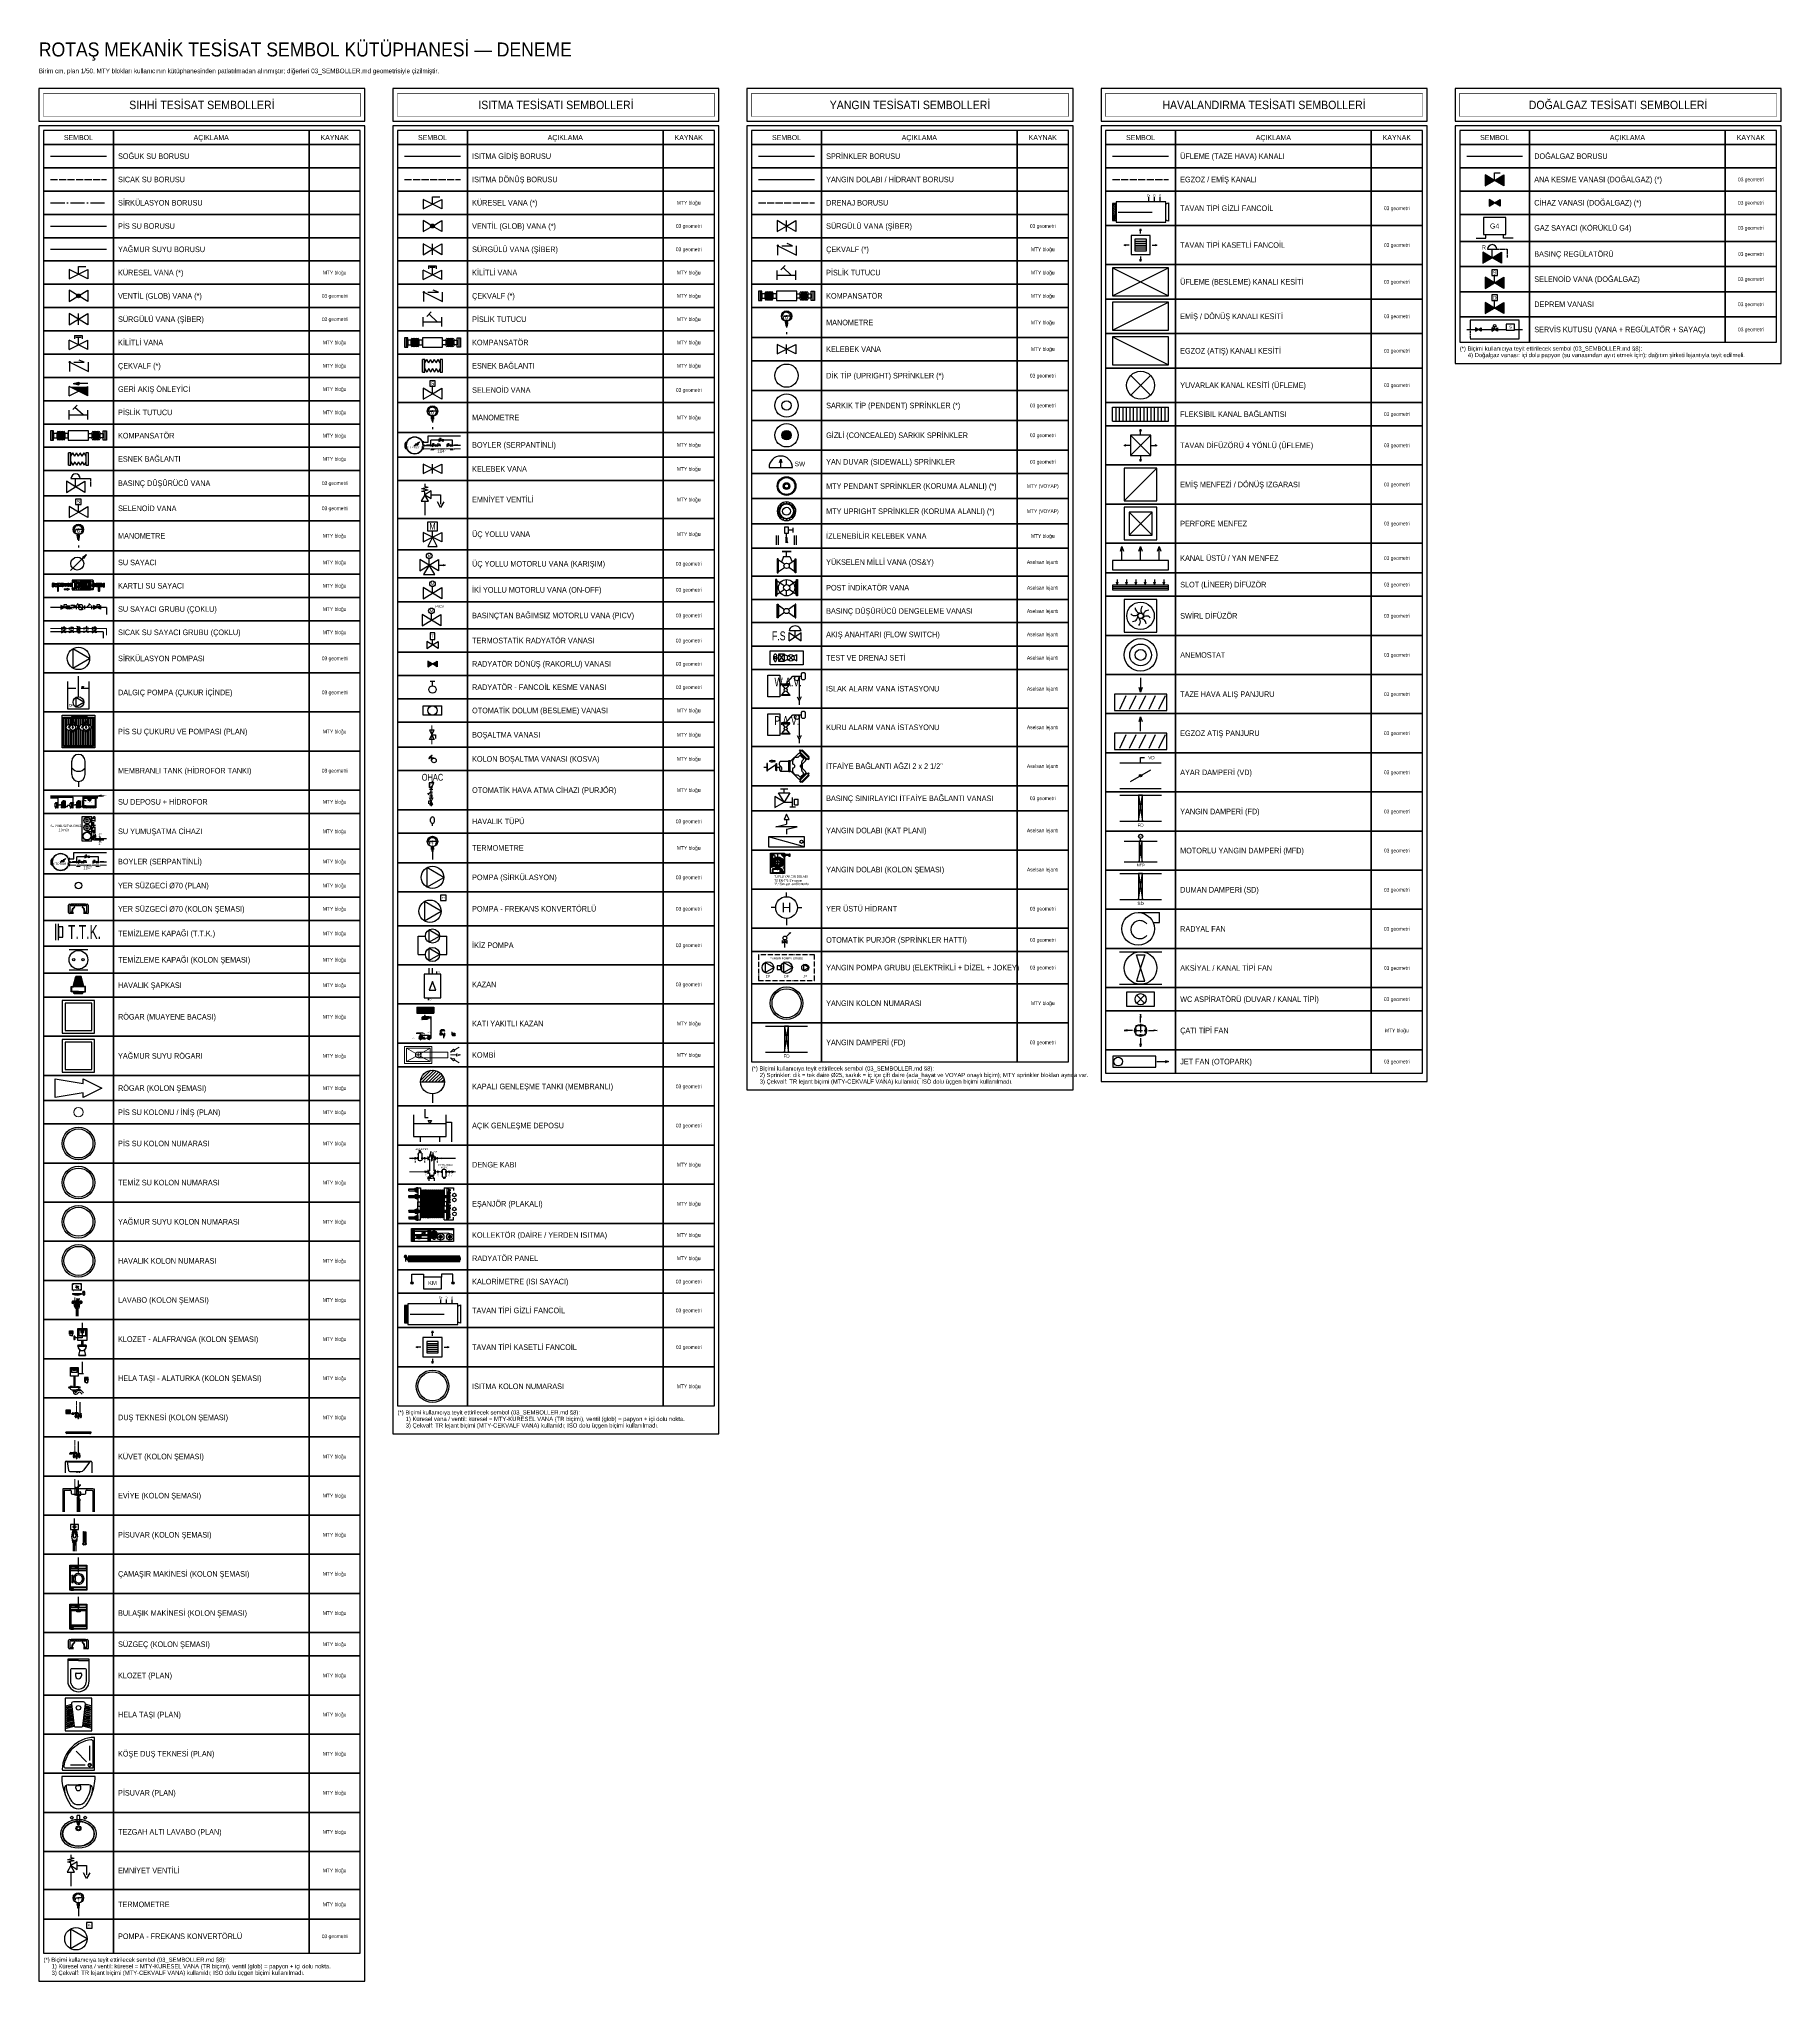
# Model space of a CAD drawing. Header units: centimetres. Extents: x 0 to 3740, y -4063 to 107.
import ezdxf
from ezdxf.enums import TextEntityAlignment as Align

# ---------------------------------------------------------------- set-up
doc = ezdxf.new("R2010")
doc.units = ezdxf.units.CM
for name, pattern in [('ACAD_ISO04W100', [30, 24, -3, 0, -3]), ('ACAD_ISO14W100', [24, 12, -3, 0, -3, 0, -3, 0, -3]), ('BASMA HATTI', [0.375, 0.25, -0.125]), ('CENTER', [5.08, 3.175, -0.635, 0.635, -0.635]), ('CENTER2', [2.541, 1.587, -0.318, 0.318, -0.318]), ('DASHDOT', [3.556, 2.54, -0.508, 0, -0.508]), ('DASHDOTX2', [6.096, 5.08, -0.508, 0, -0.508]), ('DASHED', [1.524, 1.27, -0.254]), ('DDD', [1.125, 0.75, -0.125, 0.125, -0.125]), ('DUZ', [0]), ('HIDDEN', [0.375, 0.25, -0.125]), ('HIDDEN2', [0.1875, 0.125, -0.0625]), ('ISITMA DONUS HATTI', [1.66, 1.57, -0.02, -0.07]), ('KESIK-3', [24, 20, -4]), ('SICAK', [4.6, 4, -0.15, 0.075, -0.15, 0.075, -0.15]), ('SICAK SU HATTI', [4.6, 4, -0.15, 0.075, -0.15, 0.075, -0.15]), ('SIRKU1', [4.825, 4, -0.15, 0.075, -0.15, 0.075, -0.15, 0.075, -0.15]), ('SIRKULASYON HATTI', [4.825, 4, -0.15, 0.075, -0.15, 0.075, -0.15, 0.075, -0.15]), ('SOGUK', [50, 40, -5, 0, -5]), ('SOGUK SU HATTI', [4.375, 4, -0.15, 0.075, -0.15])]:
    doc.linetypes.add(name, pattern=pattern)
for name, color, linetype in [('++MC CIHAZ LİSTE', 3, 'Continuous'), ('+MC YAZI-1', 2, 'Continuous'), ('AÇIK GENLEŞME DEPOSU', 7, 'Continuous'), ('CHZ', 7, 'Continuous'), ('ISIT', 3, 'Continuous'), ('ISITMA', 3, 'Continuous'), ('KAZAN', 5, 'Continuous'), ('MAHALNO', 3, 'Continuous'), ('MB CIHAZ', 7, 'Continuous'), ('MB GENLEŞME ÇAP', 2, 'KESIK-3'), ('MB MAHALNO', 3, 'Continuous'), ('MB RADBOR', 6, 'Continuous'), ('MB sıhhi tesisat', 3, 'Continuous'), ('MD-YUK-BIRIMI', 7, 'Continuous'), ('MEP-M-TEFRİŞ', 8, 'CONTINUOUS'), ('MTY-CIHAZ', 7, 'Continuous'), ('MTY-CIHAZ-NO', 3, 'Continuous'), ('MTY-ISITMA-CAP', 41, 'Continuous'), ('MTY-ISITMA-GIDIS', 10, 'Continuous'), ('MTY-ISITMA-GIDIS-BORU', 10, 'Continuous'), ('MTY-PISSU-KOLONNO', 211, 'Continuous'), ('MTY-PVC', 43, 'Continuous'), ('MTY-RADYATÖR', 2, 'CONTINUOUS'), ('MTY-ROGAR', 5, 'Continuous'), ('MTY-ROGAR YAĞMUR', 3, 'Continuous'), ('MTY-SIRKULASYON-BORU', 31, 'SIRKULASYON HATTI'), ('MTY-SOGUKSU-BORU', 3, 'SOGUK SU HATTI'), ('MTY-SPRINKLER-NOZUL', 2, 'CONTINUOUS'), ('MTY-TEFRIS', 15, 'Continuous'), ('MTY-TEFRIS-CIKTI', 250, 'Continuous'), ('MTY-TEMIZSU-CAP', 101, 'Continuous'), ('MTY-VANA', 1, 'Continuous'), ('MTY-YAGMURSU-KOLON NO', 3, 'Continuous'), ('MTY-YANGIN-BORUSU', 4, 'Continuous'), ('MTY-YANGIN-CAP', 131, 'Continuous'), ('MTY-YUK-BIRIMI', 7, 'Continuous'), ('MTY-YUMUŞAK-SU', 3, 'YS'), ('RAD', 3, 'Continuous'), ('RADYATOR', 3, 'Continuous'), ('ROTAS-DOGALGAZ-BORU', 2, 'Continuous'), ('ROTAS-DOGALGAZ-SEMBOL', 2, 'Continuous'), ('ROTAS-HAVALANDIRMA-EGZOZ', 4, 'DASHED'), ('ROTAS-HAVALANDIRMA-SEMBOL', 4, 'Continuous'), ('ROTAS-HAVALANDIRMA-UFLEME', 20, 'Continuous'), ('ROTAS-ISITMA-DONUS', 30, 'DASHED'), ('ROTAS-ISITMA-GIDIS', 10, 'Continuous'), ('ROTAS-ISITMA-SEMBOL', 1, 'Continuous'), ('ROTAS-LEJANT-BASLIK', 5, 'Continuous'), ('ROTAS-LEJANT-CERCEVE', 7, 'Continuous'), ('ROTAS-LEJANT-YAZI', 7, 'Continuous'), ('ROTAS-SIHHI-PIS-SU', 6, 'Continuous'), ('ROTAS-SIHHI-SEMBOL', 5, 'Continuous'), ('ROTAS-SIHHI-SICAK-SU', 1, 'DASHED'), ('ROTAS-SIHHI-SIRKULASYON', 31, 'DASHDOT'), ('ROTAS-SIHHI-SOGUK-SU', 5, 'Continuous'), ('ROTAS-SIHHI-YAGMUR', 3, 'Continuous'), ('ROTAS-YANGIN-DOLAP-BORU', 1, 'Continuous'), ('ROTAS-YANGIN-DRENAJ', 8, 'DASHED'), ('ROTAS-YANGIN-SEMBOL', 10, 'Continuous'), ('ROTAS-YANGIN-SPRINKLER-BORU', 140, 'Continuous'), ('SICAKSU', 1, 'DASHDOTX2'), ('sıhhi tesisat', 3, 'Continuous'), ('TEMIZ', 3, 'Continuous'), ('TEMİZ', 3, 'Continuous'), ('ÇAP', 2, 'Continuous')]:
    doc.layers.add(name, color=color, linetype=linetype)
for name, color, linetype, lineweight in [('+M+CIHAZ', 131, 'Continuous', 25), ('-İG  GIDIS BORUSU', 1, 'Continuous', 30), ('-İG GIDIS BORUSU', 1, 'Continuous', 30), ('BASLIK', 7, 'Continuous', 9), ('Doğrama DEMİR', 246, 'Continuous', 9), ('HABERCI', 3, 'DDD', 30), ('K', 1, 'Continuous', 20), ('MB DONUS', 142, 'HIDDEN2', 30), ('MB DONUS BORUSU', 142, 'HIDDEN', 30), ('MB GIDIS', 1, 'DUZ', 30), ('MB GIDIS BORUSU', 1, 'Continuous', 30), ('MTY-ISITMA-DONUS-BORU', 30, 'ISITMA DONUS HATTI', 0), ('MTY-PISSU-BORU-TAVANDAN', 6, 'PISSU HATTI', 0), ('MTY-PISSU-CAP', 211, 'Continuous', 0), ('MTY-PISSU-GRİ-BORU-TAVANDAN', 6, 'PISSU HATTI', 0), ('MTY-SICAKSU-BORU', 10, 'SICAK SU HATTI', 0)]:
    doc.layers.add(name, color=color, linetype=linetype, lineweight=lineweight)
doc.styles.add('200ERTEXT', font='wturkce.shx', dxfattribs={"height": 200})
doc.styles.add('ANOTATIVO', font='arial.ttf')
doc.styles.add('CAP', font='wturkce.SHX', dxfattribs={"width": 0.65})
doc.styles.add('HALİL', font='arial.ttf')
doc.styles.add('J1', font='arial.ttf', dxfattribs={"width": 0.7, "height": 0.2})
doc.styles.add('MC YAZI', font='times.ttf', dxfattribs={"width": 0.7})
doc.styles.add('MTYCAPLT', font='arial.ttf')
doc.styles.add('ROTAS', font='arial.ttf')
doc.styles.add('STYLE1', font='times.ttf', dxfattribs={"width": 0.7})
doc.styles.add('STYLE6', font='times.ttf')
doc.styles.add('TROMANT', font='swiss.ttf', dxfattribs={"width": 0.9, "height": 25})
doc.styles.add('TSIMPLEX', font='arial.ttf', dxfattribs={"width": 0.7})
doc.styles.add('TÜRKÇE', font='turkce5.shx', dxfattribs={"width": 0.75})
doc.styles.add('YAZI', font='arial.ttf', dxfattribs={"height": 34})
doc.linetypes.add('PISSU HATTI', pattern='A,0.7,-0.09,["(",Standard,S=0.1,R=0,X=-0.1,Y=-0.0366],0.2', length=0.9)
doc.linetypes.add('PİS SU', pattern='A,6,-0.4,[")",Standard,S=1,R=0,X=-0.1,Y=-0.375],-0.2', length=6.6)
doc.linetypes.add('Y1', pattern='A,2,-0.15,["Y",Standard,S=0.2,R=0.2,X=0,Y=-0.1],-0.25', length=2.4)
doc.linetypes.add('YS', pattern='A,2.5,-0.2,["YS",Standard,S=0.1,R=0,X=-0.1,Y=-0.05],-0.2', length=2.9)

# ---------------------------------------------------------------- blocks, each defined once
blk = doc.blocks.new('MTY-KURESEL VANA')
at = {"layer": 'MTY-VANA'}
for p, q in [((0, 0), (0, 8)), ((0, 8), (8, 8))]:
    blk.add_line(p, q, dxfattribs=at)
blk.add_lwpolyline([(-10, 5), (-10, -5), (10, 5), (10, -5), (-10, 5)], dxfattribs=at)
at = {"layer": 'MTY-VANA', "style": 'CAP', "width": 0.65}
blk.add_attdef('CAP', text='', height=5, rotation=26.5651, dxfattribs=at).set_placement((0, 0), align=Align.CENTER)
blk = doc.blocks.new('ROTAS-VENTIL')
blk.add_hatch(color=7).paths.add_polyline_path([(2, 0), (1.9, 0.5), (1.7, 1), (1.4, 1.4), (1, 1.7), (0.5, 1.9), (0, 2), (-0.5, 1.9), (-1, 1.7), (-1.4, 1.4), (-1.7, 1), (-1.9, 0.5), (-2, 0), (-1.9, -0.5), (-1.7, -1), (-1.4, -1.4), (-1, -1.7), (-0.5, -1.9), (0, -2), (0.5, -1.9), (1, -1.7), (1.4, -1.4), (1.7, -1), (1.9, -0.5)])
for points in [[(-10, 6), (-10, -6), (0, 0)], [(10, 6), (10, -6), (0, 0)]]:
    blk.add_lwpolyline(points, close=True)
blk.add_circle((0, 0), 2)
at = {"style": 'ROTAS'}
blk.add_attdef('NO', text='', height=6, dxfattribs=at).set_placement((0, 9), align=Align.BOTTOM_CENTER)
blk = doc.blocks.new('ROTAS-SURGULU-VANA')
blk.add_line((0, -6), (0, 6))
for points in [[(-10, 6), (-10, -6), (0, 0)], [(10, 6), (10, -6), (0, 0)]]:
    blk.add_lwpolyline(points, close=True)
at = {"style": 'ROTAS'}
blk.add_attdef('NO', text='', height=6, dxfattribs=at).set_placement((0, 9), align=Align.BOTTOM_CENTER)
blk = doc.blocks.new('MTY-KITLENEBILIR VANA')
at = {"layer": 'MTY-VANA'}
for p, q in [((-10, -5), (-10, 5)), ((-10, -5), (10, 5)), ((10, -5), (-10, 5)), ((-4.4, 9.8), (-4.4, 6.4)), ((-4.4, 9.8), (4, 9.8)), ((-2.8, 8.1), (2.8, 8.1)), ((0, 0), (0, 8.1)), ((4, 9.8), (4, 6.4)), ((10, -5), (10, 5))]:
    blk.add_line(p, q, dxfattribs=at)
at = {"layer": 'MTY-VANA', "style": 'CAP', "width": 0.65}
blk.add_attdef('CAP', text='', height=5, rotation=206.5651, dxfattribs=at).set_placement((0, 0), align=Align.CENTER)
blk = doc.blocks.new('MTY-CEKVALF VANA')
at = {"layer": 'MTY-VANA'}
h = blk.add_hatch(color=256, dxfattribs=at)
edge = h.paths.add_edge_path()
edge.add_arc((-10, 5), 1.41, 180, 540, ccw=False)
for p, q in [((-10, -5), (-10, 5)), ((-10, 5), (10, -5)), ((-5.6, 5), (5.6, 5)), ((5.6, 5), (0, 7.3)), ((10, -5), (10, 5))]:
    blk.add_line(p, q, dxfattribs=at)
at = {"layer": 'MTY-VANA', "style": 'CAP', "width": 0.65}
blk.add_attdef('CAP', text='', height=5, rotation=153.4349, dxfattribs=at).set_placement((0, 0), align=Align.CENTER)
blk = doc.blocks.new('MTY-GERI AKIS ONLEYICI')
at = {"layer": 'MTY-VANA'}
for points in [[(-10, 5), (0, 0), (10, -5), (10, 4.8)], [(0.3, 7.1), (0.3, 9.8), (-5.7, 8.4)]]:
    blk.add_hatch(color=256, dxfattribs=at).paths.add_polyline_path(points)
for p, q in [((-10, -5), (-10, 5)), ((-10, -5), (10, 5)), ((10, -5), (-10, 5)), ((-5.7, 8.4), (0.3, 9.8)), ((-5.7, 8.4), (0.3, 7.1)), ((0.3, 9.8), (0.3, 7.1)), ((10, 8.4), (0.3, 8.4)), ((10, -5), (10, 5))]:
    blk.add_line(p, q, dxfattribs=at)
at = {"layer": 'MTY-VANA', "style": 'CAP', "width": 0.65}
blk.add_attdef('CAP', text='', height=5, rotation=206.5651, dxfattribs=at).set_placement((0, 0), align=Align.CENTER)
blk = doc.blocks.new('MTY-PISLIK TUTUCU')
at = {"layer": 'MTY-VANA'}
for p, q in [((-10, -5), (-10, 5)), ((-10, 0), (10, 0)), ((10, -5), (10, 5))]:
    blk.add_line(p, q, dxfattribs=at)
at = {"layer": 'MTY-VANA', "color": 1, "ltscale": 75}
for p, q in [((-6.1, 5.8), (-1.4, 10.5)), ((5.1, 0), (-3.7, 8.1))]:
    blk.add_line(p, q, dxfattribs=at)
at = {"layer": 'MTY-VANA', "style": 'CAP', "width": 0.65}
blk.add_attdef('CAP', text='', height=5, dxfattribs=at).set_placement((0, 0), align=Align.CENTER)
blk = doc.blocks.new('MTY-KOMPANSATOR')
at = {"layer": 'MTY-VANA'}
for p, q in [((-28.3, 5), (-28.3, -5)), ((-22.8, 3.5), (-22.8, -3.5)), ((-21.2, -3.5), (-21.2, 3.5)), ((-21.2, 3.5), (-21.2, -3.5)), ((-19.6, -3.5), (-19.6, 3.5)), ((-19.6, 3.5), (-19.6, -3.5)), ((-18, -3.5), (-18, 3.5)), ((-18, 3.5), (-18, -3.5)), ((-16.4, -3.5), (-16.4, 3.5)), ((-16.4, 3.5), (-16.4, -3.5)), ((-14.7, -3.5), (-14.7, 3.5)), ((14.7, -3.5), (14.7, 3.5)), ((16.4, -3.5), (16.4, 3.5)), ((16.4, 3.5), (16.4, -3.5)), ((18, -3.5), (18, 3.5)), ((18, 3.5), (18, -3.5)), ((19.6, -3.5), (19.6, 3.5)), ((19.6, 3.5), (19.6, -3.5)), ((21.2, -3.5), (21.2, 3.5)), ((21.2, 3.5), (21.2, -3.5)), ((22.8, 3.5), (22.8, -3.5)), ((28.3, 5), (28.3, -5))]:
    blk.add_line(p, q, dxfattribs=at)
for points in [[(-30, 5), (-30, -5), (-26.6, -5), (-26.6, 5)], [(-26.6, 2.4), (-26.6, -2.4), (-22.8, -2.4), (-22.8, 2.4)], [(-14.7, 2.4), (-14.7, -2.4), (-10.9, -2.4), (-10.9, 2.4)], [(-10.9, 5), (-10.9, -5), (10.9, -5), (10.9, 5)], [(14.7, 2.4), (14.7, -2.4), (10.9, -2.4), (10.9, 2.4)], [(26.6, 2.4), (26.6, -2.4), (22.8, -2.4), (22.8, 2.4)], [(30, 5), (30, -5), (26.6, -5), (26.6, 5)]]:
    blk.add_lwpolyline(points, close=True, dxfattribs=at)
for centre, start, end in [((-22, 3.5), 360, 180), ((-20.4, 3.5), 360, 180), ((-18.8, 3.5), 360, 180), ((-17.2, 3.5), 360, 180), ((-15.5, 3.5), 360, 180), ((15.5, 3.5), 360, 180), ((17.2, 3.5), 360, 180), ((18.8, 3.5), 360, 180), ((20.4, 3.5), 360, 180), ((22, 3.5), 360, 180), ((-22, -3.5), 180, 360), ((-20.4, -3.5), 180, 360), ((-18.8, -3.5), 180, 360), ((-17.2, -3.5), 180, 360), ((-15.5, -3.5), 180, 360), ((15.5, -3.5), 180, 360), ((17.2, -3.5), 180, 360), ((18.8, -3.5), 180, 360), ((20.4, -3.5), 180, 360), ((22, -3.5), 180, 360)]:
    blk.add_arc(centre, 0.811, start, end, dxfattribs=at)
at = {"layer": 'MTY-VANA', "style": 'CAP', "width": 0.65}
blk.add_attdef('CAP', text='', height=5, dxfattribs=at).set_placement((0.2, -0.1), align=Align.CENTER)
blk = doc.blocks.new('MTY-ESNEK BAGLANTI')
at = {"layer": 'MTY-VANA'}
for p, q in [((-10.8, -6.7), (-10.8, 6.7)), ((-8.1, 3.1), (-6, 6.7)), ((-4, 3.1), (-6, 6.7)), ((-4, 3.1), (-2, 6.7)), ((0, 3.1), (-2, 6.7)), ((0, 3.1), (2, 6.7)), ((4, 3.1), (2, 6.7)), ((4, 3.1), (6, 6.7)), ((8.1, 3.1), (6, 6.7)), ((-8.1, -3.1), (-6, -6.7)), ((-4, -3.1), (-6, -6.7)), ((-4, -3.1), (-2, -6.7)), ((0, -3.1), (-2, -6.7)), ((0, -3.1), (2, -6.7)), ((4, -3.1), (2, -6.7)), ((4, -3.1), (6, -6.7)), ((8.1, -3.1), (6, -6.7))]:
    blk.add_line(p, q, dxfattribs=at)
for points in [[(-8.1, 6.7), (-10.8, 6.7), (-10.8, -6.7), (-8.1, -6.7)], [(10.8, 6.7), (8.1, 6.7), (8.1, -6.7), (10.8, -6.7)]]:
    blk.add_lwpolyline(points, close=True, dxfattribs=at)
at = {"layer": 'MTY-VANA', "style": 'CAP', "width": 0.65}
blk.add_attdef('CAP', text='', height=5, dxfattribs=at).set_placement((-0.1, 0.1), align=Align.CENTER)
blk = doc.blocks.new('ROTAS-BASINC-DUSURUCU')
for p, q in [((-5, 9), (5, 9)), ((0, 0), (0, 9))]:
    blk.add_line(p, q)
for points in [[(-10, 6), (-10, -6), (0, 0)], [(10, 6), (10, -6), (0, 0)]]:
    blk.add_lwpolyline(points, close=True)
at = {"linetype": 'DASHED', "ltscale": 2}
blk.add_lwpolyline([(5, 9), (16, 9), (16, 0)], dxfattribs=at)
blk.add_arc((0, 9), 5, 0, 180)
at = {"style": 'ROTAS'}
blk.add_attdef('NO', text='', height=6, dxfattribs=at).set_placement((0, 18), align=Align.BOTTOM_CENTER)
blk = doc.blocks.new('ROTAS-SELENOID-VANA')
blk.add_line((0, 0), (0, 8))
for points in [[(-10, 6), (-10, -6), (0, 0)], [(-3, 8), (3, 8), (3, 14), (-3, 14)], [(10, 6), (10, -6), (0, 0)]]:
    blk.add_lwpolyline(points, close=True)
at = {"style": 'ROTAS'}
blk.add_text('S', height=4, dxfattribs=at).set_placement((0, 11), align=Align.MIDDLE_CENTER)
blk.add_attdef('NO', text='', height=6, dxfattribs=at).set_placement((0, 18), align=Align.BOTTOM_CENTER)
blk = doc.blocks.new('MTY-MANOMETRE')
at = {"layer": 'MTY-VANA', "color": 1}
for p, q in [((-3.3, 21.1), (-4.1, 21.4)), ((-3, 21.6), (-3.7, 22.1)), ((-2.6, 22.1), (-3.2, 22.7)), ((-2.1, 22.5), (-2.6, 23.2)), ((-1.5, 22.9), (-1.9, 23.6)), ((-0.9, 23.1), (-1.1, 23.9)), ((-0.3, 23.2), (-0.4, 24)), ((0.4, 23.2), (0.4, 24)), ((1, 23.1), (1.2, 23.9)), ((1.6, 22.9), (2, 23.6)), ((2.1, 22.5), (2.6, 23.2)), ((2.6, 22.1), (3.2, 22.7)), ((3.1, 21.6), (3.7, 22.1)), ((3.4, 21.1), (4.1, 21.4)), ((-3.7, 19.8), (-4.5, 19.9)), ((-3.7, 19.2), (-4.5, 19.1)), ((-3.5, 20.5), (-4.4, 20.7)), ((-3.6, 18.6), (-4.4, 18.4)), ((-3.3, 18), (-4.1, 17.6)), ((-3, 17.4), (-3.7, 16.9)), ((-2.7, 19.7), (-0.6, 19.7)), ((-2.7, 19.7), (-2.7, 19.3)), ((-2.7, 19.3), (-0.6, 19.4)), ((-1.2, 12.5), (-1.2, 13.4)), ((1.2, 12.5), (-1.2, 12.5)), ((0.9, 13.5), (-0.9, 13.5)), ((-0.9, 10.9), (-0.9, 12.5)), ((0.9, 10.9), (-0.9, 10.9)), ((-0.7, 13.5), (-0.7, 14)), ((-0.5, 12.6), (-0.5, 13.4)), ((-0.5, 8.6), (-0.5, 10.9)), ((0.5, 8.6), (-0.5, 8.6)), ((0, 8.6), (0, 7.3)), ((0, 2.3), (0, 0)), ((4.5, 19.5), (0.5, 19.6)), ((0.5, 10.9), (0.5, 8.6)), ((4.5, 19.5), (0.6, 19.4)), ((0.6, 12.6), (0.6, 13.4)), ((0.7, 13.5), (0.7, 14)), ((0.9, 12.5), (0.9, 10.9)), ((1.2, 12.5), (1.2, 13.4)), ((3, 17.4), (3.7, 16.9)), ((3.4, 17.9), (4.1, 17.6)), ((3.6, 20.5), (4.4, 20.7)), ((3.6, 18.5), (4.4, 18.3)), ((3.7, 19.8), (4.5, 19.9)), ((3.7, 19.2), (4.5, 19.1))]:
    blk.add_line(p, q, dxfattribs=at)
for radius in [5.58, 5.3, 0.576]:
    blk.add_circle((0, 19.5), radius, dxfattribs=at)
for centre, radius, start, end in [((-0.9, 13), 0.576, 54.6994, 125.3066), ((-0.9, 13.1), 0.576, 234.694, 305.3013), ((0, 12.2), 1.33, 65.9035, 113.6507), ((0, 13.8), 1.33, 246.3499, 294.0971), ((0.9, 13), 0.576, 54.6934, 125.3006), ((0.9, 13.1), 0.576, 234.7001, 305.3073)]:
    blk.add_arc(centre, radius, start, end, dxfattribs=at)
at = {"layer": 'MTY-VANA', "width": 0.7}
blk.add_text('M', height=3.59, dxfattribs=at).set_placement((0, 15, 0), align=Align.CENTER)
at = {"layer": 'MTY-VANA', "style": 'CAP', "width": 0.65}
blk.add_attdef('CAP', text='', height=5, rotation=90, dxfattribs=at).set_placement((0, 0), align=Align.CENTER)
blk = doc.blocks.new('MTY-SU SAYACI')
at = {"layer": 'MTY-VANA'}
blk.add_hatch(color=256, dxfattribs=at).paths.add_polyline_path([(9.8, 9.8), (5.6, 7), (7, 5.6)])
for p, q in [((-7.3, -7.3), (6.3, 6.3)), ((5.6, 7), (9.8, 9.8)), ((7, 5.6), (5.6, 7)), ((7, 5.6), (9.8, 9.8))]:
    blk.add_line(p, q, dxfattribs=at)
blk.add_circle((0, 0), 7, dxfattribs=at)
blk.add_attdef('CAP', (2, 0.9), '', height=2.5, rotation=225, dxfattribs=at)
blk = doc.blocks.new('MTY-SU SAYACI KARTLI')
at = {"linetype": 'Continuous', "ltscale": 0.2}
h = blk.add_hatch(color=1, dxfattribs=at)
h.paths.add_polyline_path([(28.1, 2.2), (28.1, 2.1, 1), (28.1, -1.8), (28.1, -2, -1)])
edge = h.paths.add_edge_path()
edge.add_line((28.1, -2), (28.1, -1.8))
edge.add_arc((28.1, 0.1), 1.95, 270, 282.683)
edge.add_spline(control_points=[(28.6, -1.8), (28.6, -1.8), (28.6, -1.8), (28.6, -1.8)], knot_values=[5.289498, 5.289498, 5.289498, 5.289498, 5.317392, 5.317392, 5.317392, 5.317392], degree=3, periodic=0)
h = blk.add_hatch(color=1, dxfattribs=at)
h.paths.add_polyline_path([(28.1, 2.2), (28.1, 2.1, 1), (28.1, -1.8), (28.1, -2, -1)])
edge = h.paths.add_edge_path()
edge.add_line((28.1, -2), (28.1, -1.8))
edge.add_arc((28.1, 0.1), 1.95, 270, 282.683)
edge.add_spline(control_points=[(28.6, -1.8), (28.6, -1.8), (28.6, -1.8), (28.6, -1.8)], knot_values=[5.289498, 5.289498, 5.289498, 5.289498, 5.317392, 5.317392, 5.317392, 5.317392], degree=3, periodic=0)
h = blk.add_hatch(color=1, dxfattribs=at)
edge = h.paths.add_edge_path()
edge.add_spline(control_points=[(28.6, 0), (28.6, 0), (28.6, -0.1), (28.6, -0.3), (28.6, -0.5), (28.5, -0.8), (28.5, -0.9), (28.5, -1.1), (28.4, -1.2), (28.4, -1.4), (28.4, -1.5), (28.4, -1.7), (28.4, -1.7), (28.4, -1.8)], knot_values=[0.366937, 0.366937, 0.366937, 0.366937, 0.856442, 0.856442, 2.569326, 2.569326, 3.406162, 3.406162, 4.242998, 4.242998, 5.120567, 5.120567, 5.702067, 5.702067, 5.702067, 5.702067], degree=3, periodic=0)
h = blk.add_hatch(color=1, dxfattribs=at)
edge = h.paths.add_edge_path()
edge.add_spline(control_points=[(28.6, 0), (28.6, 0), (28.6, -0.1), (28.6, -0.3), (28.6, -0.5), (28.5, -0.8), (28.5, -0.9), (28.5, -1.1), (28.4, -1.2), (28.4, -1.4), (28.4, -1.5), (28.4, -1.7), (28.4, -1.7), (28.4, -1.8)], knot_values=[0.366937, 0.366937, 0.366937, 0.366937, 0.856442, 0.856442, 2.569326, 2.569326, 3.406162, 3.406162, 4.242998, 4.242998, 5.120567, 5.120567, 5.702067, 5.702067, 5.702067, 5.702067], degree=3, periodic=0)
h = blk.add_hatch(color=1, dxfattribs=at)
edge = h.paths.add_edge_path()
edge.add_spline(control_points=[(29.1, 0.1), (29.1, 0.1), (29.2, 0.1), (29.3, -0.1), (29.4, -0.2), (29.4, -0.5), (29.5, -0.6), (29.5, -0.8), (29.5, -1), (29.4, -1.2), (29.4, -1.3), (29.4, -1.3)], knot_values=[0.211698, 0.211698, 0.211698, 0.211698, 0.378171, 0.378171, 1.887189, 1.887189, 2.608882, 2.608882, 3.932984, 3.932984, 4.383336, 4.383336, 4.383336, 4.383336], degree=3, periodic=0)
h = blk.add_hatch(color=1, dxfattribs=at)
edge = h.paths.add_edge_path()
edge.add_spline(control_points=[(29.1, 0.1), (29.1, 0.1), (29.2, 0.1), (29.3, -0.1), (29.4, -0.2), (29.4, -0.5), (29.5, -0.6), (29.5, -0.8), (29.5, -1), (29.4, -1.2), (29.4, -1.3), (29.4, -1.3)], knot_values=[0.211698, 0.211698, 0.211698, 0.211698, 0.378171, 0.378171, 1.887189, 1.887189, 2.608882, 2.608882, 3.932984, 3.932984, 4.383336, 4.383336, 4.383336, 4.383336], degree=3, periodic=0)
h = blk.add_hatch(color=1, dxfattribs=at)
edge = h.paths.add_edge_path()
edge.add_spline(control_points=[(30, -0.6), (29.8, -0.3), (29.4, 0.2), (29.6, 0.8), (29.7, 1.3)], knot_values=[0.701679, 0.701679, 0.701679, 0.701679, 3.244989, 5.921262, 5.921262, 5.921262, 5.921262], degree=3, periodic=0)
h = blk.add_hatch(color=1, dxfattribs=at)
edge = h.paths.add_edge_path()
edge.add_spline(control_points=[(30, -0.6), (29.8, -0.3), (29.4, 0.2), (29.6, 0.8), (29.7, 1.3)], knot_values=[0.701679, 0.701679, 0.701679, 0.701679, 3.244989, 5.921262, 5.921262, 5.921262, 5.921262], degree=3, periodic=0)
h = blk.add_hatch(color=1, dxfattribs=at)
h.paths.add_polyline_path([(36.9, 0.1), (37, 0.1), (37, 2.9), (38.7, 2.9), (38.7, 0.1), (38.7, 0.1), (38.7, 3.5), (36.9, 3.5)])
h.paths.add_polyline_path([(36.9, -0.6), (37, -0.6), (37, 0.1), (36.9, 0.1)])
h.paths.add_polyline_path([(38.7, -0.6), (38.7, -0.6), (38.7, 0.1), (38.7, 0.1)])
h = blk.add_hatch(color=1, dxfattribs=at)
h.paths.add_polyline_path([(36.9, 0.1), (37, 0.1), (37, 2.9), (38.7, 2.9), (38.7, 0.1), (38.7, 0.1), (38.7, 3.5), (36.9, 3.5)])
h.paths.add_polyline_path([(36.9, -0.6), (37, -0.6), (37, 0.1), (36.9, 0.1)])
h.paths.add_polyline_path([(38.7, -0.6), (38.7, -0.6), (38.7, 0.1), (38.7, 0.1)])
blk.add_hatch(color=1, dxfattribs=at).paths.add_polyline_path([(36.9, -3.2), (38.7, -3.2), (38.7, -0.6), (38.7, -0.6), (38.7, -2.7), (37, -2.7), (37, -0.6), (36.9, -0.6)])
blk.add_hatch(color=1, dxfattribs=at).paths.add_polyline_path([(36.9, -3.2), (38.7, -3.2), (38.7, -0.6), (38.7, -0.6), (38.7, -2.7), (37, -2.7), (37, -0.6), (36.9, -0.6)])
at = {"color": 1, "linetype": 'Continuous', "ltscale": 4}
for p, q in [((0, -1.7), (0, 1.7)), ((0, -1.7), (0, 1.7)), ((0, -1.6), (0, 1.6)), ((0, -1.6), (0, 1.6)), ((1, 1.1), (0.1, 1.1)), ((1, 1.1), (0.1, 1.1)), ((0.9, 2.1), (0.2, 2.1)), ((0.9, 2.1), (0.2, 2.1)), ((1.1, -1.7), (1.1, 1.7)), ((1.1, -1.7), (1.1, 1.7)), ((1.1, -1.6), (1.1, 1.6)), ((1.1, -1.6), (1.1, 1.6)), ((1.1, 1.4), (1.5, 1.4)), ((1.1, 1.4), (1.5, 1.4)), ((1.5, -1.1), (1.5, 1.4)), ((1.5, -1.1), (1.5, 1.4)), ((2.2, 0.9), (1.5, 0.9)), ((2.2, 0.9), (1.5, 0.9)), ((2.1, 1.7), (1.6, 1.7)), ((2.1, 1.7), (1.6, 1.7)), ((2.3, -1.1), (2.3, 1.4)), ((2.7, 1.4), (2.3, 1.4)), ((2.3, -1.1), (2.3, 1.4)), ((2.7, 1.4), (2.3, 1.4)), ((2.3, -1.1), (2.3, 1.3)), ((2.3, -1.1), (2.3, 1.3)), ((2.7, -1.1), (2.7, 1.4)), ((2.7, -1.1), (2.7, 1.4)), ((2.7, -1.1), (2.7, 1.4)), ((2.7, -1.1), (2.7, 1.4)), ((2.7, -1.1), (2.7, 1.4)), ((2.7, -1.1), (2.7, 1.4)), ((2.9, 1.7), (2.8, 1.6)), ((2.9, 1.7), (2.8, 1.6)), ((2.9, 1.7), (5.1, 1.7)), ((2.9, 1.7), (5.1, 1.7)), ((2.9, 0.9), (5.1, 0.9)), ((2.9, 0.9), (5.1, 0.9)), ((5.3, 1.7), (5.1, 1.6)), ((5.1, 0.5), (5.1, 1.7)), ((5.3, 1.7), (5.1, 1.6)), ((5.1, 0.5), (5.1, 1.7)), ((6.4, 1.7), (5.3, 1.7)), ((5.3, 0.7), (5.3, 1.7)), ((6.4, 1.7), (5.3, 1.7)), ((5.3, 0.7), (5.3, 1.7)), ((6.7, 1.8), (6.4, 1.8)), ((6.4, 0.6), (6.4, 1.8)), ((6.7, 1.8), (6.4, 1.8)), ((6.4, 0.6), (6.4, 1.8)), ((6.6, -1.5), (6.6, 1.8)), ((6.6, -1.5), (6.6, 1.8)), ((6.7, -1.5), (6.7, 1.8)), ((6.7, -1.5), (6.7, 1.8)), ((8.7, 1.7), (6.7, 1.7)), ((8.7, 1.7), (6.7, 1.7)), ((8.7, 0.9), (6.7, 0.9)), ((8.7, 0.9), (6.7, 0.9)), ((8.7, 1.7), (8.9, 1.6)), ((8.7, 1.7), (8.9, 1.6)), ((8.9, -1.1), (8.9, 1.4)), ((8.9, -1.1), (8.9, 1.4)), ((8.9, 1.4), (9.3, 1.4)), ((8.9, -1.1), (8.9, 1.4)), ((8.9, -1.1), (8.9, 1.4)), ((8.9, 1.4), (9.3, 1.4)), ((9.3, -1.1), (9.3, 1.4)), ((9.3, -1.1), (9.3, 1.4)), ((10, 1), (9.3, 1)), ((10, 1), (9.3, 1)), ((9.9, 1.7), (9.4, 1.7)), ((9.9, 1.7), (9.4, 1.7)), ((10.1, -1.1), (10.1, 1.4)), ((10.5, 1.4), (10.1, 1.4)), ((10.1, -1.1), (10.1, 1.4)), ((10.5, 1.4), (10.1, 1.4)), ((10.1, -1.1), (10.1, 1.3)), ((10.1, -1.1), (10.1, 1.3)), ((10.5, -1.2), (10.5, 1.5)), ((10.5, -1.2), (10.5, 1.5)), ((10.5, -1.1), (10.5, 1.4)), ((10.5, -1.1), (10.5, 1.4)), ((10.5, -1.1), (10.5, 1.4)), ((10.5, -1.1), (10.5, 1.4)), ((10.5, -1.1), (10.5, 1.4)), ((10.5, -1.1), (10.5, 1.4)), ((11.7, 1.8), (10.7, 1.8)), ((11.7, 1.8), (10.7, 1.8)), ((11.7, 1), (10.7, 1)), ((11.7, 1), (10.7, 1)), ((11.7, 1.8), (11.9, 1.6)), ((11.7, 1.8), (11.9, 1.6)), ((11.9, -1.3), (11.9, 1.6)), ((11.9, -1.3), (11.9, 1.6)), ((16.3, 1.4), (11.9, 1.4)), ((11.9, 1.4), (11.9, -1.2)), ((16.3, 1.4), (11.9, 1.4)), ((11.9, 1.4), (11.9, -1.2)), ((14.1, 1.3), (12.4, 1.3)), ((14.1, 1.3), (12.4, 1.3)), ((16.3, -1.2), (16.3, 1.4)), ((16.3, -1.2), (16.3, 1.4)), ((17.6, 1.8), (16.5, 1.8)), ((17.6, 1.8), (16.5, 1.8)), ((17.6, 1), (16.5, 1)), ((17.6, 1), (16.5, 1)), ((17.6, 1.8), (17.8, 1.6)), ((17.6, 1.8), (17.8, 1.6)), ((17.8, -1.3), (17.8, 1.6)), ((17.8, -1.3), (17.8, 1.6)), ((18.9, 1.4), (17.8, 1.4)), ((18.9, 1.4), (17.8, 1.4)), ((18.9, -1.2), (18.9, 1.4)), ((18.9, -1.2), (18.9, 1.4)), ((18.9, -1.2), (18.9, 1.4)), ((18.9, -1.2), (18.9, 1.4)), ((20.4, 1), (18.9, 1)), ((20.4, 1), (18.9, 1)), ((20.4, 1.8), (19.1, 1.8)), ((20.4, 1.8), (19.1, 1.8)), ((20.5, 1.6), (20.5, 1.6)), ((20.9, 1.6), (20.5, 1.6)), ((20.5, 1.6), (20.5, 1.6)), ((20.9, 1.6), (20.5, 1.6)), ((20.7, 1.5), (20.6, 1.5)), ((20.6, 1.5), (20.9, 1.5)), ((20.7, 1.5), (20.6, 1.5)), ((20.6, 1.5), (20.9, 1.5)), ((20.6, -1.2), (20.6, 1.4)), ((20.6, -1.2), (20.6, 1.4)), ((20.9, 1.6), (20.9, 1.6)), ((20.9, -1.4), (20.9, 1.6)), ((20.9, 1.6), (20.9, 1.6)), ((20.9, -1.4), (20.9, 1.6)), ((25.9, 3.8), (21.1, 3.8)), ((21.1, 3.8), (21.1, 3.6)), ((25.9, 3.8), (21.1, 3.8)), ((21.1, 3.8), (21.1, 3.6)), ((25.9, 3.6), (21.1, 3.6)), ((25.9, 3.6), (21.1, 3.6)), ((21.6, -3), (21.6, 3.2)), ((21.6, -3), (21.6, 3.2)), ((21.7, 3.3), (24.1, 3.3)), ((21.7, 3.3), (24.1, 3.3)), ((24, 5.4), (24, 3.9)), ((24, 5.4), (24, 3.9)), ((24.2, 3.9), (24, 3.9)), ((24.2, 3.9), (24, 3.9)), ((24.2, 5.4), (24.2, 3.9)), ((24.2, 5.4), (24.2, 3.9)), ((24.2, -3), (24.2, 3.2)), ((24.2, -3), (24.2, 3.2)), ((26.1, 5.4), (26.1, 4)), ((26.1, 5.4), (26.1, 4)), ((26.3, 5.4), (26.3, 4)), ((26.3, 5.4), (26.3, 4)), ((28.2, 5.4), (28.2, 3.9)), ((28.2, 5.4), (28.2, 3.9)), ((28.2, 3.9), (28.4, 3.9)), ((28.2, 3.9), (28.4, 3.9)), ((28.4, 5.4), (28.4, 3.9)), ((28.4, 5.4), (28.4, 3.9)), ((30.2, 5.4), (30.2, 3.9)), ((30.2, 5.4), (30.2, 3.9)), ((30.2, 3.9), (30.4, 3.9)), ((30.2, 3.9), (30.4, 3.9)), ((30.4, 5.4), (30.4, 3.9)), ((30.4, 5.4), (30.4, 3.9)), ((31.5, -0.3), (31.5, 4.5)), ((31.5, -0.3), (31.5, 4.5)), ((31.5, 3.9), (39.1, 3.9)), ((31.5, 3.9), (39.1, 3.9)), ((31.9, 5), (39.9, 5)), ((31.9, 5), (39.9, 5)), ((32.2, 4.5), (39.6, 4.5)), ((32.2, 4.5), (39.6, 4.5)), ((39.6, 4), (32.2, 4)), ((39.6, 4), (32.2, 4)), ((32.3, 5.4), (32.3, 5)), ((32.3, 5.4), (32.4, 5.4)), ((32.3, 5.4), (32.3, 5)), ((32.3, 5.4), (32.4, 5.4)), ((32.4, 5.4), (32.4, 5)), ((32.4, 5.4), (32.4, 5)), ((34.3, 5.4), (34.3, 5)), ((34.3, 5.4), (34.5, 5.4)), ((34.3, 5.4), (34.3, 5)), ((34.3, 5.4), (34.5, 5.4)), ((34.5, 5.4), (34.5, 5)), ((34.5, 5.4), (34.5, 5)), ((35.6, 3.3), (35.6, -3.1)), ((35.6, 3.3), (35.6, -3.1)), ((35.8, 3.3), (35.8, -3.1)), ((35.8, 3.3), (35.8, -3.1)), ((35.9, 3.6), (39.1, 3.6)), ((35.9, 3.6), (39.1, 3.6)), ((35.9, 3.5), (39.1, 3.5)), ((35.9, 3.5), (39.1, 3.5)), ((36.3, 5.4), (36.3, 5)), ((36.3, 5.4), (36.5, 5.4)), ((36.3, 5.4), (36.3, 5)), ((36.3, 5.4), (36.5, 5.4)), ((36.5, 5.4), (36.5, 5)), ((36.5, 5.4), (36.5, 5)), ((38.4, 5.4), (38.4, 5)), ((38.4, 5.4), (38.5, 5.4)), ((38.4, 5.4), (38.4, 5)), ((38.4, 5.4), (38.5, 5.4)), ((38.5, 5.4), (38.5, 5)), ((38.5, 5.4), (38.5, 5)), ((39.3, -3.1), (39.3, 3.3)), ((39.3, -3.1), (39.3, 3.3)), ((39.4, -3.1), (39.4, 3.3)), ((39.4, -3.1), (39.4, 3.3)), ((39.7, -3.1), (39.7, 3.3)), ((39.7, -3.1), (39.7, 3.3)), ((40.3, -4.3), (40.3, 4.5)), ((40.3, -4.3), (40.3, 4.5)), ((40.5, -5.2), (40.5, 5.4)), ((40.5, -5.2), (40.5, 5.4)), ((40.7, 0.2), (41.5, 0.2)), ((40.7, 0.2), (41.5, 0.2)), ((41.2, 0.1), (41.5, 0.1)), ((41.2, -0.7), (41.2, 0.1)), ((41.2, 0.1), (41.5, 0.1)), ((41.2, -0.7), (41.2, 0.1)), ((41.5, -0.1), (41.5, 0.2)), ((41.5, -0.1), (41.5, 0.2)), ((41.5, -0.7), (41.5, 0.1)), ((41.5, -0.7), (41.5, 0.1)), ((42.1, 3.8), (43.6, 3.8)), ((42.1, 3.8), (42.1, 3.6)), ((42.1, 3.8), (43.6, 3.8)), ((42.1, 3.8), (42.1, 3.6)), ((42.1, 3.6), (43.6, 3.6)), ((42.1, 3.6), (43.6, 3.6)), ((42.1, 1.3), (43.6, 1.3)), ((42.1, 1.3), (42.1, 1.1)), ((42.1, 1.3), (43.6, 1.3)), ((42.1, 1.3), (42.1, 1.1)), ((42.1, 1.1), (43.6, 1.1)), ((42.1, 1.1), (43.6, 1.1)), ((53.1, 1.4), (53.5, 1.4)), ((53.1, 1.4), (53.5, 1.4)), ((53.5, -1.1), (53.5, 1.4)), ((53.5, -1.1), (53.5, 1.4)), ((53.5, -1.1), (53.5, 1.3)), ((53.5, -1.1), (53.5, 1.3)), ((53.6, 0.9), (54.3, 0.9)), ((53.6, 0.9), (54.3, 0.9)), ((53.7, 1.7), (54.2, 1.7)), ((53.7, 1.7), (54.2, 1.7)), ((54.7, 1.4), (54.4, 1.4)), ((54.4, -1.1), (54.4, 1.4)), ((54.7, 1.4), (54.4, 1.4)), ((54.4, -1.1), (54.4, 1.4)), ((54.7, -1.7), (54.7, 1.7)), ((54.7, -1.7), (54.7, 1.7)), ((54.7, -1.6), (54.7, 1.6)), ((54.7, -1.6), (54.7, 1.6)), ((54.8, 1.1), (55.7, 1.1)), ((54.8, 1.1), (55.7, 1.1)), ((54.9, 2.1), (55.6, 2.1)), ((54.9, 2.1), (55.6, 2.1)), ((55.8, -1.7), (55.8, 1.7)), ((55.8, -1.7), (55.8, 1.7)), ((55.8, -1.6), (55.8, 1.6)), ((55.8, -1.6), (55.8, 1.6)), ((1, -1.1), (0.1, -1.1)), ((1, -1.1), (0.1, -1.1)), ((0.9, -2.1), (0.2, -2.1)), ((0.9, -2.1), (0.2, -2.1)), ((1.1, -1.1), (1.5, -1.1)), ((1.1, -1.1), (1.5, -1.1)), ((2.2, -0.7), (1.6, -0.7)), ((2.2, -0.7), (1.6, -0.7)), ((2.1, -1.5), (1.6, -1.5)), ((2.1, -1.5), (1.6, -1.5)), ((2.7, -1.1), (2.3, -1.1)), ((2.7, -1.1), (2.3, -1.1)), ((2.8, -1.3), (2.9, -1.5)), ((2.8, -1.3), (2.9, -1.5)), ((2.9, -0.7), (5.1, -0.7)), ((2.9, -0.7), (5.1, -0.7)), ((2.9, -1.5), (5.1, -1.5)), ((2.9, -1.5), (5.1, -1.5)), ((5.1, -1.5), (5.1, -0.2)), ((5.1, -1.5), (5.1, -0.2)), ((5.3, -1.5), (5.1, -1.4)), ((5.3, -1.5), (5.1, -1.4)), ((5.3, -1.5), (5.3, -0.5)), ((5.3, -1.5), (5.3, -0.5)), ((5.4, -1.5), (5.3, -1.5)), ((5.4, -1.5), (5.3, -1.5)), ((5.4, -0.9), (5.4, -6.4)), ((5.4, -0.9), (5.4, -6.4)), ((6.2, -0.9), (6.2, -6.4)), ((6.2, -0.9), (6.2, -6.4)), ((6.4, -1.5), (6.2, -1.5)), ((6.4, -1.5), (6.2, -1.5)), ((6.4, -1.5), (6.4, -0.3)), ((6.4, -1.5), (6.4, -0.3)), ((6.7, -1.5), (6.4, -1.5)), ((6.7, -1.5), (6.4, -1.5)), ((6.7, -1.5), (6.4, -1.5)), ((6.7, -1.5), (6.4, -1.5)), ((8.7, -0.7), (6.7, -0.7)), ((8.7, -0.7), (6.7, -0.7)), ((8.7, -1.5), (6.7, -1.5)), ((8.7, -1.5), (6.7, -1.5)), ((8.9, -1.3), (8.7, -1.5)), ((8.9, -1.3), (8.7, -1.5)), ((8.9, -1.1), (9.3, -1.1)), ((8.9, -1.1), (9.3, -1.1)), ((10, -0.7), (9.4, -0.7)), ((10, -0.7), (9.4, -0.7)), ((9.9, -1.5), (9.4, -1.5)), ((9.9, -1.5), (9.4, -1.5)), ((10.5, -1.1), (10.1, -1.1)), ((10.5, -1.1), (10.1, -1.1)), ((11.7, -0.8), (10.7, -0.8)), ((11.7, -0.8), (10.7, -0.8)), ((11.7, -1.6), (10.7, -1.6)), ((11.7, -1.6), (10.7, -1.6)), ((11.9, -1.3), (11.7, -1.6)), ((11.9, -1.3), (11.7, -1.6)), ((16.3, -1.2), (11.9, -1.2)), ((16.3, -1.2), (11.9, -1.2)), ((14.1, -1), (12.2, -1)), ((14.1, -1), (12.2, -1)), ((17.6, -0.8), (16.5, -0.8)), ((17.6, -0.8), (16.5, -0.8)), ((17.6, -1.6), (16.5, -1.6)), ((17.6, -1.6), (16.5, -1.6)), ((17.8, -1.3), (17.6, -1.6)), ((17.8, -1.3), (17.6, -1.6)), ((18.9, -1.1), (17.8, -1.1)), ((18.9, -1.1), (17.8, -1.1)), ((20.4, -0.7), (19.1, -0.7)), ((20.4, -0.7), (19.1, -0.7)), ((20.4, -1.6), (19.1, -1.6)), ((20.4, -1.6), (19.1, -1.6)), ((20.5, -1.4), (20.5, -1.4)), ((20.9, -1.4), (20.5, -1.4)), ((20.5, -1.4), (20.5, -1.4)), ((20.9, -1.4), (20.5, -1.4)), ((20.7, -1.3), (20.6, -1.3)), ((20.6, -1.3), (20.9, -1.3)), ((20.7, -1.3), (20.6, -1.3)), ((20.6, -1.3), (20.9, -1.3)), ((20.9, -1.4), (20.9, -1.3)), ((20.9, -1.4), (20.9, -1.3)), ((25.9, -3.3), (21.1, -3.3)), ((21.1, -3.5), (21.1, -3.3)), ((25.9, -3.3), (21.1, -3.3)), ((21.1, -3.5), (21.1, -3.3)), ((25.9, -3.5), (21.1, -3.5)), ((25.9, -3.5), (21.1, -3.5)), ((21.7, -3.1), (24.1, -3.1)), ((21.7, -3.1), (24.1, -3.1)), ((24, -5.2), (24, -3.7)), ((24, -5.2), (24, -3.7)), ((24.2, -3.7), (24, -3.7)), ((24, -5.2), (24, -3.7)), ((24, -5.2), (24, -3.7)), ((24.2, -3.7), (24, -3.7)), ((24, -5.2), (24.2, -5.2)), ((24, -5.2), (24.2, -5.2)), ((24.2, -5.2), (24.2, -3.7)), ((24.2, -5.2), (24.2, -3.7)), ((26.1, -5.2), (26.1, -3.8)), ((26.1, -5.2), (26.1, -3.8)), ((26.1, -5.2), (26.3, -5.2)), ((26.1, -5.2), (26.3, -5.2)), ((26.3, -5.2), (26.3, -3.8)), ((26.3, -5.2), (26.3, -3.8)), ((28.2, -5.2), (28.2, -3.7)), ((28.2, -3.7), (28.4, -3.7)), ((28.2, -5.2), (28.2, -3.7)), ((28.2, -3.7), (28.4, -3.7)), ((28.2, -5.2), (28.4, -5.2)), ((28.2, -5.2), (28.4, -5.2)), ((28.4, -5.2), (28.4, -3.7)), ((28.4, -5.2), (28.4, -3.7)), ((30.2, -5.2), (30.2, -3.7)), ((30.2, -3.7), (30.4, -3.7)), ((30.2, -5.2), (30.2, -3.7)), ((30.2, -3.7), (30.4, -3.7)), ((30.2, -5.2), (30.4, -5.2)), ((30.2, -5.2), (30.4, -5.2)), ((30.4, -5.2), (30.4, -3.7)), ((30.4, -5.2), (30.4, -3.7)), ((31.5, -4.3), (31.5, -0.3)), ((31.5, -4.3), (31.5, -0.3)), ((31.5, -3.6), (39.1, -3.6)), ((31.5, -3.6), (39.1, -3.6)), ((31.9, -4.8), (39.9, -4.8)), ((31.9, -4.8), (39.9, -4.8)), ((32.2, -3.8), (39.6, -3.8)), ((32.2, -3.8), (39.6, -3.8)), ((39.6, -4.3), (32.2, -4.3)), ((39.6, -4.3), (32.2, -4.3)), ((32.3, -5.2), (32.3, -4.8)), ((32.3, -5.2), (32.3, -4.8)), ((32.3, -5.2), (32.4, -5.2)), ((32.3, -5.2), (32.4, -5.2)), ((32.4, -5.2), (32.4, -4.8)), ((32.4, -5.2), (32.4, -4.8)), ((34.3, -5.2), (34.3, -4.8)), ((34.3, -5.2), (34.3, -4.8)), ((34.3, -5.2), (34.5, -5.2)), ((34.3, -5.2), (34.5, -5.2)), ((34.5, -5.2), (34.5, -4.8)), ((34.5, -5.2), (34.5, -4.8)), ((35.9, -3.2), (39.1, -3.2)), ((35.9, -3.2), (39.1, -3.2)), ((35.9, -3.4), (39.1, -3.4)), ((35.9, -3.4), (39.1, -3.4)), ((36.3, -5.2), (36.3, -4.8)), ((36.3, -5.2), (36.3, -4.8)), ((36.3, -5.2), (36.5, -5.2)), ((36.3, -5.2), (36.5, -5.2)), ((36.5, -5.2), (36.5, -4.8)), ((36.5, -5.2), (36.5, -4.8)), ((38.4, -5.2), (38.4, -4.8)), ((38.4, -5.2), (38.4, -4.8)), ((38.4, -5.2), (38.5, -5.2)), ((38.4, -5.2), (38.5, -5.2)), ((38.5, -5.2), (38.5, -4.8)), ((38.5, -5.2), (38.5, -4.8)), ((40.5, -5.2), (40.7, -5.2)), ((40.5, -5.2), (40.5, -5.2)), ((40.5, -5.2), (40.7, -5.2)), ((40.5, -5.2), (40.5, -5.2)), ((40.7, -0.1), (41.2, -0.1)), ((40.7, -0.1), (41.2, -0.1)), ((40.7, -0.5), (41.2, -0.5)), ((40.7, -0.5), (41.2, -0.5)), ((40.7, -0.8), (41.5, -0.8)), ((40.7, -0.8), (41.5, -0.8)), ((40.7, -5.2), (40.7, -5.2)), ((40.7, -5.2), (40.7, -5.2)), ((41.2, -0.7), (41.5, -0.7)), ((41.2, -0.7), (41.5, -0.7)), ((41.5, -0.1), (41.5, -0.1)), ((41.5, -0.1), (41.5, -0.1)), ((41.5, -0.8), (41.5, -0.5)), ((41.5, -0.5), (41.5, -0.5)), ((41.5, -0.8), (41.5, -0.5)), ((41.5, -0.5), (41.5, -0.5)), ((42.1, -0.9), (43.6, -0.9)), ((42.1, -1), (42.1, -0.9)), ((42.1, -0.9), (43.6, -0.9)), ((42.1, -1), (42.1, -0.9)), ((42.1, -1), (43.6, -1)), ((42.1, -1), (43.6, -1)), ((42.1, -3.3), (43.6, -3.3)), ((42.1, -3.5), (42.1, -3.3)), ((42.1, -3.3), (43.6, -3.3)), ((42.1, -3.5), (42.1, -3.3)), ((42.1, -3.5), (43.6, -3.5)), ((42.1, -3.5), (43.6, -3.5)), ((53.1, -1.1), (53.5, -1.1)), ((53.1, -1.1), (53.5, -1.1)), ((53.6, -0.7), (54.3, -0.7)), ((53.6, -0.7), (54.3, -0.7)), ((53.7, -1.5), (54.2, -1.5)), ((53.7, -1.5), (54.2, -1.5)), ((54.7, -1.1), (54.4, -1.1)), ((54.7, -1.1), (54.4, -1.1)), ((54.8, -1.1), (55.7, -1.1)), ((54.8, -1.1), (55.7, -1.1)), ((54.9, -2.1), (55.6, -2.1)), ((54.9, -2.1), (55.6, -2.1))]:
    blk.add_line(p, q, dxfattribs=at)
at = {"color": 111, "linetype": 'Continuous'}
for p, q in [((22.7, 4.3), (21.6, 4.3)), ((22.7, 4.3), (21.6, 4.3)), ((22.2, 3.7), (22.2, 4.9)), ((22.2, 3.7), (22.2, 4.9)), ((32, 2.8), (32, -2.5)), ((32, 2.8), (32, -2.5)), ((32.7, 3.3), (35.3, 3.3)), ((32.7, 3.3), (35.3, 3.3)), ((32.7, 3.1), (35.3, 3.1)), ((32.7, 3.1), (35.3, 3.1)), ((33.1, 2.9), (35.3, 2.9)), ((33.1, 2.9), (35.3, 2.9)), ((33.1, 2.7), (35.3, 2.7)), ((33.1, 2.7), (35.3, 2.7)), ((33.4, 2.4), (35.3, 2.4)), ((33.4, 2.4), (35.3, 2.4)), ((33.4, 2.2), (35.3, 2.2)), ((33.4, 2.2), (35.3, 2.2)), ((33.7, 2), (35.3, 2)), ((33.7, 2), (35.3, 2)), ((33.7, 1.8), (35.3, 1.8)), ((33.7, 1.8), (35.3, 1.8)), ((33.8, 1.6), (35.3, 1.6)), ((33.8, 1.6), (35.3, 1.6)), ((33.9, 1.3), (35.3, 1.3)), ((33.9, 1.3), (35.3, 1.3)), ((34, 1.1), (35.3, 1.1)), ((34, 1.1), (35.3, 1.1)), ((34, 0.9), (35.3, 0.9)), ((34, 0.9), (35.3, 0.9)), ((34, 0.7), (35.3, 0.7)), ((34, 0.7), (35.3, 0.7)), ((34.1, 0.5), (35.3, 0.5)), ((34.1, 0.5), (35.3, 0.5)), ((34.1, 0.2), (35.3, 0.2)), ((34.1, 0.2), (35.3, 0.2)), ((34.1, 0), (35.3, 0)), ((34.1, 0), (35.3, 0)), ((35.4, 3.2), (35.4, 3.2)), ((35.4, 3.2), (35.4, 3.2)), ((35.4, 2.8), (35.4, 2.8)), ((35.4, 2.8), (35.4, 2.8)), ((35.4, 2.3), (35.4, 2.4)), ((35.4, 2.3), (35.4, 2.4)), ((35.4, 1.9), (35.4, 1.9)), ((35.4, 1.9), (35.4, 1.9)), ((35.4, 1.4), (35.4, 1.5)), ((35.4, 1.4), (35.4, 1.5)), ((35.4, 1), (35.4, 1)), ((35.4, 1), (35.4, 1)), ((35.4, 0.5), (35.4, 0.6)), ((35.4, 0.5), (35.4, 0.6)), ((35.4, 0.1), (35.4, 0.1)), ((35.4, 0.1), (35.4, 0.1)), ((22.7, -4.1), (21.6, -4.1)), ((22.7, -4.1), (21.6, -4.1)), ((22.2, -3.5), (22.2, -4.7)), ((22.2, -3.5), (22.2, -4.7)), ((32.7, -2.9), (35.3, -2.9)), ((32.7, -2.9), (35.3, -2.9)), ((32.7, -3.1), (35.3, -3.1)), ((32.7, -3.1), (35.3, -3.1)), ((33.1, -2.4), (35.3, -2.4)), ((33.1, -2.4), (35.3, -2.4)), ((33.1, -2.6), (35.3, -2.6)), ((33.1, -2.6), (35.3, -2.6)), ((33.4, -2), (35.3, -2)), ((33.4, -2), (35.3, -2)), ((33.4, -2.2), (35.3, -2.2)), ((33.4, -2.2), (35.3, -2.2)), ((33.7, -1.5), (35.3, -1.5)), ((33.7, -1.5), (35.3, -1.5)), ((33.7, -1.8), (35.3, -1.8)), ((33.7, -1.8), (35.3, -1.8)), ((33.8, -1.3), (35.3, -1.3)), ((33.8, -1.3), (35.3, -1.3)), ((33.9, -1.1), (35.3, -1.1)), ((33.9, -1.1), (35.3, -1.1)), ((34, -0.4), (35.3, -0.4)), ((34, -0.4), (35.3, -0.4)), ((34, -0.7), (35.3, -0.7)), ((34, -0.7), (35.3, -0.7)), ((34, -0.9), (35.3, -0.9)), ((34, -0.9), (35.3, -0.9)), ((34.1, -0.2), (35.3, -0.2)), ((34.1, -0.2), (35.3, -0.2)), ((35.4, -0.3), (35.4, -0.3)), ((35.4, -0.3), (35.4, -0.3)), ((35.4, -0.8), (35.4, -0.7)), ((35.4, -0.8), (35.4, -0.7)), ((35.4, -1.2), (35.4, -1.2)), ((35.4, -1.2), (35.4, -1.2)), ((35.4, -1.7), (35.4, -1.6)), ((35.4, -1.7), (35.4, -1.6)), ((35.4, -2.1), (35.4, -2.1)), ((35.4, -2.1), (35.4, -2.1)), ((35.4, -2.6), (35.4, -2.5)), ((35.4, -2.6), (35.4, -2.5)), ((35.4, -3), (35.4, -3)), ((35.4, -3), (35.4, -3))]:
    blk.add_line(p, q, dxfattribs=at)
at = {"color": 18, "linetype": 'Continuous', "ltscale": 4, "true_color": 0x000000}
for p, q in [((24, 5.4), (24.2, 5.4)), ((24, 5.4), (24.2, 5.4)), ((26.1, 5.4), (26.3, 5.4)), ((26.1, 5.4), (26.3, 5.4)), ((28.2, 5.4), (28.4, 5.4)), ((28.2, 5.4), (28.4, 5.4)), ((30.2, 5.4), (30.4, 5.4)), ((30.2, 5.4), (30.4, 5.4)), ((40.5, 5.4), (40.7, 5.4)), ((40.5, 5.4), (40.5, 5.4)), ((40.5, 5.4), (40.7, 5.4)), ((40.5, 5.4), (40.5, 5.4)), ((40.7, 5.4), (40.7, 5.4)), ((40.7, 5.4), (40.7, 5.4))]:
    blk.add_line(p, q, dxfattribs=at)
at = {"color": 7, "linetype": 'Continuous', "ltscale": 0.2}
for p, q in [((28, 2.1), (28, 2.1)), ((28, 2.1), (28, 2.1)), ((28, -1.8), (28, -1.8)), ((28, -1.8), (28, -1.8))]:
    blk.add_line(p, q, dxfattribs=at)
at = {"color": 1, "linetype": 'SOGUK', "lineweight": 25}
for p, q in [((28.1, -3.4), (28.1, 3.7)), ((28.1, -3.4), (28.1, 3.7)), ((42.7, 0.3), (42.7, -0.9)), ((42.7, 0.3), (42.7, -0.9)), ((40.4, -0.3), (43.9, -0.3)), ((40.4, -0.3), (43.9, -0.3))]:
    blk.add_line(p, q, dxfattribs=at)
at = {"color": 111, "linetype": 'SOGUK', "lineweight": 25}
for p, q in [((35.9, 4.3), (31.8, 4.3)), ((35.9, 4.3), (31.8, 4.3)), ((32.2, 3.9), (32.2, 4.7)), ((32.2, 3.9), (32.2, 4.7)), ((35.9, 4.3), (40, 4.3)), ((35.9, 4.3), (40, 4.3)), ((39.6, 3.9), (39.6, 4.7)), ((39.6, 3.9), (39.6, 4.7)), ((39.9, -4), (31.8, -4)), ((39.9, -4), (31.8, -4)), ((32.2, -3.6), (32.2, -4.4)), ((32.2, -3.6), (32.2, -4.4)), ((39.6, -3.6), (39.6, -4.4)), ((39.6, -3.6), (39.6, -4.4))]:
    blk.add_line(p, q, dxfattribs=at)
at = {"color": 111, "linetype": 'Continuous', "ltscale": 0.2}
for p, q in [((32.3, 3), (32.3, 3)), ((32.3, 3), (32.3, 3)), ((32, -2.5), (32, -2.5)), ((32, -2.5), (32, -2.5)), ((32.3, -2.8), (32.3, -2.8)), ((32.3, -2.8), (32.3, -2.8))]:
    blk.add_line(p, q, dxfattribs=at)
at = {"color": 1, "linetype": 'Continuous', "ltscale": 0.2}
for p, q in [((36.9, -0.6), (36.9, 3.5)), ((36.9, -0.6), (36.9, 3.5)), ((37, -0.6), (37, 2.9)), ((37, -0.6), (37, 2.9)), ((38.7, -0.6), (38.7, 3.5)), ((38.7, -0.6), (38.7, 3.5)), ((38.7, -0.6), (38.7, 2.9)), ((38.7, -0.6), (38.7, 2.9)), ((28.7, -1.7), (28.7, -1.7)), ((28.7, -1.7), (28.7, -1.7)), ((36.9, -0.6), (37, -0.6)), ((36.9, -0.6), (36.9, -3.2)), ((36.9, -0.6), (37, -0.6)), ((36.9, -0.6), (36.9, -3.2)), ((37, -2.7), (37, -0.6)), ((37, -2.7), (37, -0.6)), ((37, -2.7), (38.7, -2.7)), ((37, -2.7), (38.7, -2.7)), ((38.7, -3.2), (38.7, -0.6)), ((38.7, -0.6), (38.7, -0.6)), ((38.7, -0.6), (38.7, -2.7)), ((38.7, -3.2), (38.7, -0.6)), ((38.7, -0.6), (38.7, -0.6)), ((38.7, -0.6), (38.7, -2.7))]:
    blk.add_line(p, q, dxfattribs=at)
at = {"color": 3, "linetype": 'Continuous', "ltscale": 0.2}
for p, q in [((37, 2.9), (38.7, 2.9)), ((37, 2.9), (38.7, 2.9)), ((40.7, 5.4), (40.7, -0.1)), ((40.7, 5.4), (40.7, -0.1)), ((43.2, 5.4), (40.7, 5.4)), ((43.6, 5), (43.6, 3.8)), ((43.6, 3.8), (43.6, 5)), ((43.6, 5), (43.6, 3.8)), ((43.6, 3.8), (43.6, 5)), ((43.6, 3.8), (43.6, 3.6)), ((43.6, 3.8), (43.6, 3.6)), ((43.6, 1.3), (43.6, 3.6)), ((43.6, 3.6), (43.6, 1.3)), ((43.6, 1.3), (43.6, 3.6)), ((43.6, 3.6), (43.6, 1.3)), ((43.6, 1.3), (43.6, 1.1)), ((43.6, 1.3), (43.6, 1.1)), ((43.6, 1.1), (43.6, -0.9)), ((43.6, 1.1), (43.6, -0.9)), ((43.7, 1.5), (43.7, 1.6)), ((43.7, 1.5), (43.7, 1.6)), ((40.7, -0.1), (40.7, -0.5)), ((40.7, -0.1), (40.7, -0.5)), ((40.7, -0.5), (40.7, -5.2)), ((40.7, -0.5), (40.7, -5.2)), ((43.2, -5.2), (40.7, -5.2)), ((43.2, -5.2), (40.7, -5.2)), ((43.6, -1), (43.6, -0.9)), ((43.6, -1), (43.6, -0.9)), ((43.6, -1), (43.6, -3.3)), ((43.6, -1), (43.6, -3.3)), ((43.6, -3.5), (43.6, -3.3)), ((43.6, -3.5), (43.6, -3.3)), ((43.6, -3.5), (43.6, -4.8)), ((43.6, -3.5), (43.6, -4.8))]:
    blk.add_line(p, q, dxfattribs=at)
at = {"color": 18, "linetype": 'Continuous', "ltscale": 0.2, "true_color": 0x000000}
for q in [(40.7, 5.4), (40.7, 5.4), (43.2, 5.4), (43.2, 5.4)]:
    blk.add_line((43.2, 5.4), q, dxfattribs=at)
at = {"color": 1, "linetype": 'Center', "ltscale": 0.2}
blk.add_line((43.4, 0.1), (42.3, 0.1), dxfattribs=at)
blk.add_line((43.4, 0.1), (42.3, 0.1), dxfattribs=at)
at = {"color": 1, "lineweight": 25, "ltscale": 0.2}
for p, q in [((43.6, 1.5), (44.1, 1.5)), ((43.6, 1.5), (44.1, 1.5)), ((44.1, 1.6), (43.7, 1.6)), ((44.1, 1.6), (43.7, 1.6))]:
    blk.add_line(p, q, dxfattribs=at)
at = {"color": 1, "lineweight": 35}
for p, q in [((43.7, -1.4), (43.7, 1.5)), ((43.7, -1.4), (43.7, 1.5)), ((44.1, -1.2), (44.1, 1.4)), ((44.1, -1.2), (44.1, 1.4)), ((44.3, 1.8), (45.6, 1.8)), ((44.3, 1.8), (45.6, 1.8)), ((44.3, 1), (45.7, 1)), ((44.3, 1), (45.7, 1)), ((45.7, 1.4), (46.9, 1.4)), ((45.7, -1.2), (45.7, 1.4)), ((45.7, -1.2), (45.7, 1.4)), ((45.7, 1.4), (46.9, 1.4)), ((45.7, -1.2), (45.7, 1.4)), ((45.7, -1.2), (45.7, 1.4)), ((46.9, -1.1), (46.9, 1.4)), ((46.9, -1.1), (46.9, 1.4)), ((46.9, -1.1), (46.9, 1.4)), ((46.9, -1.1), (46.9, 1.4)), ((46.9, -1.1), (46.9, 1.4)), ((46.9, -1.1), (46.9, 1.4)), ((47.1, 1.7), (47, 1.6)), ((47.1, 1.7), (47, 1.6)), ((47.1, 1.7), (49.4, 1.7)), ((47.1, 1.7), (49.4, 1.7)), ((47.1, 0.9), (49.4, 0.9)), ((47.1, 0.9), (49.4, 0.9)), ((49.5, 1.7), (49.4, 1.6)), ((49.4, 0.5), (49.4, 1.7)), ((49.5, 1.7), (49.4, 1.6)), ((49.4, 0.5), (49.4, 1.7)), ((50.6, 1.7), (49.5, 1.7)), ((49.5, 0.7), (49.5, 1.7)), ((50.6, 1.7), (49.5, 1.7)), ((49.5, 0.7), (49.5, 1.7)), ((50.9, 1.8), (50.6, 1.8)), ((50.6, 0.6), (50.6, 1.8)), ((50.9, 1.8), (50.6, 1.8)), ((50.6, 0.6), (50.6, 1.8)), ((50.8, -1.5), (50.8, 1.8)), ((50.8, -1.5), (50.8, 1.8)), ((50.9, -1.5), (50.9, 1.8)), ((50.9, -1.5), (50.9, 1.8)), ((53, 1.7), (50.9, 1.7)), ((53, 1.7), (50.9, 1.7)), ((53, 0.9), (50.9, 0.9)), ((53, 0.9), (50.9, 0.9)), ((53.1, -1.1), (53.1, 1.4)), ((43.6, -1.3), (44.1, -1.3)), ((43.6, -1.3), (44.1, -1.3)), ((44.1, -1.4), (43.7, -1.4)), ((44.1, -1.4), (43.7, -1.4)), ((44.3, -0.7), (45.6, -0.7)), ((44.3, -0.7), (45.6, -0.7)), ((44.3, -1.6), (45.6, -1.6)), ((44.3, -1.6), (45.6, -1.6)), ((45.7, -1.1), (46.9, -1.1)), ((45.7, -1.1), (46.9, -1.1)), ((47, -1.3), (47.1, -1.5)), ((47, -1.3), (47.1, -1.5)), ((47.1, -0.7), (49.4, -0.7)), ((47.1, -0.7), (49.4, -0.7)), ((47.1, -1.5), (49.4, -1.5)), ((47.1, -1.5), (49.4, -1.5)), ((49.4, -1.5), (49.4, -0.2)), ((49.4, -1.5), (49.4, -0.2)), ((49.5, -1.5), (49.4, -1.4)), ((49.5, -1.5), (49.4, -1.4)), ((49.5, -1.5), (49.5, -0.5)), ((49.5, -1.5), (49.5, -0.5)), ((49.6, -1.5), (49.5, -1.5)), ((49.6, -1.5), (49.5, -1.5)), ((49.6, -0.9), (49.6, -6.4)), ((49.6, -0.9), (49.6, -6.4)), ((50.4, -0.9), (50.4, -6.4)), ((50.4, -0.9), (50.4, -6.4)), ((50.6, -1.5), (50.4, -1.5)), ((50.6, -1.5), (50.4, -1.5)), ((50.6, -1.5), (50.6, -0.3)), ((50.6, -1.5), (50.6, -0.3)), ((50.9, -1.5), (50.6, -1.5)), ((50.9, -1.5), (50.6, -1.5)), ((50.9, -1.5), (50.6, -1.5)), ((50.9, -1.5), (50.6, -1.5)), ((53, -0.7), (50.9, -0.7)), ((53, -0.7), (50.9, -0.7)), ((53, -1.5), (50.9, -1.5)), ((53, -1.5), (50.9, -1.5))]:
    blk.add_line(p, q, dxfattribs=at)
at = {"color": 1, "linetype": 'Center', "lineweight": 25}
for p, q in [((12.7, -3.9), (12.7, -4.8)), ((12.7, -3.9), (15.9, -3.9)), ((12.7, -3.9), (12.7, -4.8)), ((12.7, -3.9), (15.9, -3.9)), ((12.7, -4.8), (15.9, -4.8)), ((12.7, -4.8), (15.9, -4.8)), ((15.9, -3.4), (18.2, -4.4)), ((15.9, -3.4), (15.9, -3.9)), ((15.9, -3.4), (18.2, -4.4)), ((15.9, -3.4), (15.9, -3.9)), ((15.9, -5.4), (18.2, -4.4)), ((15.9, -5.4), (18.2, -4.4)), ((15.9, -5.4), (15.9, -4.8)), ((15.9, -5.4), (15.9, -4.8))]:
    blk.add_line(p, q, dxfattribs=at)
at = {"color": 4, "linetype": 'Continuous', "ltscale": 0.2}
blk.add_lwpolyline([(40.7, 5.4), (21.5, 5.4, 0.414214), (21.1, 5), (21.1, -4.8, 0.414214), (21.5, -5.2), (40.7, -5.2)], format="xyb", dxfattribs=at)
blk.add_lwpolyline([(40.7, 5.4), (21.5, 5.4, 0.414214), (21.1, 5), (21.1, -4.8, 0.414214), (21.5, -5.2), (40.7, -5.2)], format="xyb", dxfattribs=at)
at = {"color": 111, "linetype": 'Continuous', "ltscale": 0.2, "const_width": 0.0144}
blk.add_lwpolyline([(36.4, 2.3), (36.2, 2.2), (36.2, 2.3)], close=True, dxfattribs=at)
blk.add_lwpolyline([(36.4, 2.3), (36.2, 2.2), (36.2, 2.3)], close=True, dxfattribs=at)
at = {"color": 1, "linetype": 'Continuous', "ltscale": 4}
blk.add_circle((5.8, 0.1), 0.276, dxfattribs=at)
blk.add_circle((5.8, 0.1), 0.276, dxfattribs=at)
at = {"color": 111, "linetype": 'Continuous'}
for centre, radius in [((22.2, 4.3), 0.346), ((22.2, 4.3), 0.346), ((42.7, -0.3), 0.346), ((42.7, -0.3), 0.346), ((22.2, -4.1), 0.346), ((22.2, -4.1), 0.346), ((42.7, -0.3), 0.199), ((42.7, -0.3), 0.199)]:
    blk.add_circle(centre, radius, dxfattribs=at)
at = {"color": 2, "linetype": 'Continuous', "ltscale": 0.2}
for radius in [3.19, 3.19, 3, 3]:
    blk.add_circle((28.1, 0.1), radius, dxfattribs=at)
at = {"color": 1, "linetype": 'Continuous', "ltscale": 0.2}
blk.add_circle((28.1, 0.1), 2.13, dxfattribs=at)
blk.add_circle((28.1, 0.1), 2.13, dxfattribs=at)
at = {"color": 1, "lineweight": 35}
blk.add_circle((50, 0.1), 0.276, dxfattribs=at)
blk.add_circle((50, 0.1), 0.276, dxfattribs=at)
at = {"color": 1, "linetype": 'Continuous', "ltscale": 4}
for centre, radius, start, end in [((0.9, 1.5), 0.889, 137.7368, 207.551), ((0.9, 1.5), 0.889, 137.7368, 207.551), ((5.6, 0.1), 5.61, 169.4679, 192.5464), ((5.6, 0.1), 5.61, 169.4679, 192.5464), ((0.3, 1.6), 0.828, 328.078, 43.6566), ((0.3, 1.6), 0.828, 328.078, 43.6566), ((-4.5, 0), 5.59, 348.7679, 11.9037), ((-4.5, 0), 5.59, 348.7679, 11.9037), ((2.1, 1.2), 0.659, 137.7368, 207.551), ((2.1, 1.2), 0.659, 137.7368, 207.551), ((5.6, 0.2), 4.15, 169.4679, 192.5464), ((5.6, 0.2), 4.15, 169.4679, 192.5464), ((1.7, 1.3), 0.613, 328.078, 43.6566), ((1.7, 1.3), 0.613, 328.078, 43.6566), ((-1.9, 0.1), 4.14, 348.7679, 11.9037), ((-1.9, 0.1), 4.14, 348.7679, 11.9037), ((3.2, 1.3), 0.501, 131.7097, 228.2903), ((3.2, 1.3), 0.501, 131.7097, 228.2903), ((4.8, 0.1), 2.16, 157.3801, 202.6199), ((4.8, 0.1), 2.16, 157.3801, 202.6199), ((5.8, 0.1), 0.746, 321.9657, 218.0343), ((5.8, 0.1), 0.746, 321.9657, 218.0343), ((8.4, 1.3), 0.501, 311.7097, 29.0293), ((8.4, 1.3), 0.501, 311.7097, 29.0293), ((6.8, 0.1), 2.16, 337.3801, 22.6199), ((6.8, 0.1), 2.16, 337.3801, 22.6199), ((9.9, 1.3), 0.659, 137.7368, 207.551), ((9.9, 1.3), 0.659, 137.7368, 207.551), ((13.4, 0.2), 4.15, 169.4679, 192.5464), ((13.4, 0.2), 4.15, 169.4679, 192.5464), ((9.5, 1.3), 0.613, 328.078, 43.6566), ((9.5, 1.3), 0.613, 328.078, 43.6566), ((5.9, 0.1), 4.14, 348.7679, 11.9037), ((5.9, 0.1), 4.14, 348.7679, 11.9037), ((11, 1.4), 0.534, 131.7097, 228.2903), ((11, 1.4), 0.534, 131.7097, 228.2903), ((12.8, 0.1), 2.3, 157.3801, 202.6199), ((12.8, 0.1), 2.3, 157.3801, 202.6199), ((11.4, 1.4), 0.534, 311.7097, 48.2903), ((11.4, 1.4), 0.534, 311.7097, 48.2903), ((9.6, 0.1), 2.3, 337.3801, 22.6199), ((9.6, 0.1), 2.3, 337.3801, 22.6199), ((13.8, 0), 1.89, 139.5721, 214.9988), ((13.8, 0), 1.89, 139.5721, 214.9988), ((16.9, 1.4), 0.534, 131.7097, 228.2903), ((16.9, 1.4), 0.534, 131.7097, 228.2903), ((18.6, 0.1), 2.3, 157.3801, 202.6199), ((18.6, 0.1), 2.3, 157.3801, 202.6199), ((17.2, 1.4), 0.534, 311.7097, 48.2903), ((17.2, 1.4), 0.534, 311.7097, 48.2903), ((15.4, 0.1), 2.3, 337.3801, 22.6199), ((15.4, 0.1), 2.3, 337.3801, 22.6199), ((19.6, 1.4), 0.628, 137.3414, 222.6586), ((19.6, 1.4), 0.628, 137.3414, 222.6586), ((21.2, 0.1), 2.26, 157.9181, 202.0819), ((21.2, 0.1), 2.26, 157.9181, 202.0819), ((19.9, 1.4), 0.628, 317.3414, 42.6586), ((19.9, 1.4), 0.628, 317.3414, 42.6586), ((18.3, 0.1), 2.26, 337.9181, 22.0819), ((18.3, 0.1), 2.26, 337.9181, 22.0819), ((21, 1.6), 0.133, 180, 270), ((21, 1.6), 0.133, 180, 270), ((21.7, 3.2), 0.0886, 90, 180), ((21.7, 3.2), 0.0886, 90, 180), ((24.1, 3.2), 0.0886, 0, 90), ((24.1, 3.2), 0.0886, 0, 90), ((25.9, 4), 0.266, 270, 0), ((25.9, 4), 0.443, 270, 0), ((25.9, 4), 0.266, 270, 0), ((25.9, 4), 0.443, 270, 0), ((31.9, 4.5), 0.443, 90, 180), ((31.9, 4.5), 0.443, 90, 180), ((32.2, 4.3), 0.266, 90, 270), ((32.2, 4.3), 0.266, 90, 270), ((35.9, 3.3), 0.31, 90, 180), ((35.9, 3.3), 0.31, 90, 180), ((35.9, 3.3), 0.177, 90, 180), ((35.9, 3.3), 0.177, 90, 180), ((39.1, 3.3), 0.576, 0, 90), ((39.1, 3.3), 0.576, 0, 90), ((39.1, 3.3), 0.31, 0, 90), ((39.1, 3.3), 0.31, 0, 90), ((39.1, 3.3), 0.177, 0, 90), ((39.1, 3.3), 0.177, 0, 90), ((39.6, 4.3), 0.266, 270, 90), ((39.6, 4.3), 0.266, 270, 90), ((39.9, 4.5), 0.443, 360, 90), ((39.9, 4.5), 0.443, 360, 90), ((54.2, 1.3), 0.613, 136.3434, 211.922), ((54.2, 1.3), 0.613, 136.3434, 211.922), ((57.7, 0.1), 4.14, 168.0963, 191.2321), ((57.7, 0.1), 4.14, 168.0963, 191.2321), ((53.7, 1.2), 0.659, 332.449, 42.2632), ((53.7, 1.2), 0.659, 332.449, 42.2632), ((50.2, 0.2), 4.15, 347.4536, 10.5321), ((50.2, 0.2), 4.15, 347.4536, 10.5321), ((55.5, 1.6), 0.828, 136.3434, 211.922), ((55.5, 1.6), 0.828, 136.3434, 211.922), ((60.3, 0), 5.59, 168.0963, 191.2321), ((60.3, 0), 5.59, 168.0963, 191.2321), ((54.9, 1.5), 0.889, 332.449, 42.2632), ((54.9, 1.5), 0.889, 332.449, 42.2632), ((50.2, 0.1), 5.61, 347.4536, 10.5321), ((50.2, 0.1), 5.61, 347.4536, 10.5321), ((0.8, -1.6), 0.806, 146.2212, 224.068), ((0.8, -1.6), 0.806, 146.2212, 224.068), ((0.3, -1.5), 0.861, 317.2618, 29.529), ((0.3, -1.5), 0.861, 317.2618, 29.529), ((2.1, -1), 0.597, 146.2212, 224.068), ((2.1, -1), 0.597, 146.2212, 224.068), ((1.7, -1), 0.638, 317.2618, 29.529), ((1.7, -1), 0.638, 317.2618, 29.529), ((3.2, -1.1), 0.502, 131.9317, 228.0683), ((3.2, -1.1), 0.502, 131.9317, 228.0683), ((4.5, -0.9), 0.886, 360, 38.0343), ((4.5, -0.9), 0.886, 360, 38.0343), ((5.8, -6.4), 0.4, 180, 360), ((5.8, -6.4), 0.4, 180, 360), ((7.1, -0.9), 0.886, 141.9657, 180), ((7.1, -0.9), 0.886, 141.9657, 180), ((8.4, -1.1), 0.502, 330.7487, 48.0683), ((8.4, -1.1), 0.502, 330.7487, 48.0683), ((9.8, -1), 0.597, 146.2212, 224.068), ((9.8, -1), 0.597, 146.2212, 224.068), ((9.4, -1), 0.638, 317.2618, 29.529), ((9.4, -1), 0.638, 317.2618, 29.529), ((11, -1.2), 0.536, 131.9317, 228.0683), ((11, -1.2), 0.536, 131.9317, 228.0683), ((11.4, -1.2), 0.536, 311.9317, 48.0683), ((11.4, -1.2), 0.536, 311.9317, 48.0683), ((16.9, -1.2), 0.536, 131.9317, 228.0683), ((16.9, -1.2), 0.536, 131.9317, 228.0683), ((17.2, -1.2), 0.536, 311.9317, 48.0683), ((17.2, -1.2), 0.536, 311.9317, 48.0683), ((19.6, -1.2), 0.628, 137.3414, 222.6586), ((19.6, -1.2), 0.628, 137.3414, 222.6586), ((19.9, -1.2), 0.628, 317.3414, 42.6586), ((19.9, -1.2), 0.628, 317.3414, 42.6586), ((21, -1.3), 0.133, 90, 180), ((21, -1.3), 0.133, 90, 180), ((21.7, -3), 0.0886, 180, 270), ((21.7, -3), 0.0886, 180, 270), ((24.1, -3), 0.0886, 270, 0), ((24.1, -3), 0.0886, 270, 0), ((25.9, -3.8), 0.443, 360, 90), ((25.9, -3.8), 0.443, 360, 90), ((25.9, -3.8), 0.266, 360, 90), ((25.9, -3.8), 0.266, 360, 90), ((31.9, -4.3), 0.443, 180, 270), ((31.9, -4.3), 0.443, 180, 270), ((32.2, -4), 0.266, 90, 270), ((32.2, -4), 0.266, 90, 270), ((35.9, -3.1), 0.31, 180, 270), ((35.9, -3.1), 0.31, 180, 270), ((35.9, -3.1), 0.177, 180, 270), ((35.9, -3.1), 0.177, 180, 270), ((39.1, -3.1), 0.177, 270, 0), ((39.1, -3.1), 0.31, 270, 0), ((39.1, -3.1), 0.576, 270, 358.0537), ((39.1, -3.1), 0.177, 270, 0), ((39.1, -3.1), 0.31, 270, 0), ((39.1, -3.1), 0.576, 270, 358.0537), ((39.6, -4), 0.266, 270, 90), ((39.6, -4), 0.266, 270, 90), ((39.9, -4.3), 0.443, 270, 0), ((39.9, -4.3), 0.443, 270, 0), ((54.2, -1), 0.638, 150.471, 222.7382), ((54.2, -1), 0.638, 150.471, 222.7382), ((53.8, -1), 0.597, 315.932, 33.7788), ((53.8, -1), 0.597, 315.932, 33.7788), ((55.6, -1.5), 0.861, 150.471, 222.7382), ((55.6, -1.5), 0.861, 150.471, 222.7382), ((55, -1.6), 0.806, 315.932, 33.7788), ((55, -1.6), 0.806, 315.932, 33.7788)]:
    blk.add_arc(centre, radius, start, end, dxfattribs=at)
at = {"color": 111, "linetype": 'Continuous'}
for centre, radius, start, end in [((32.3, 2.8), 0.266, 90, 180), ((32.3, 2.8), 0.266, 90, 180), ((32.3, 2.8), 0.266, 49.3902, 90), ((32.3, 2.8), 0.266, 49.3902, 90), ((29.9, 0.1), 3.81, 311.9096, 48.0904), ((29.9, 0.1), 3.81, 311.9096, 48.0904), ((32.7, 3.2), 0.0886, 90, 228.5331), ((32.7, 3.2), 0.0886, 90, 228.5331), ((29.9, 0.1), 4.08, 47.6215, 48.5331), ((29.9, 0.1), 4.08, 47.6215, 48.5331), ((32.7, 3.2), 0.0886, 227.6215, 270), ((32.7, 3.2), 0.0886, 227.6215, 270), ((33.1, 2.8), 0.0886, 90, 220.0187), ((33.1, 2.8), 0.0886, 90, 220.0187), ((29.9, 0.1), 4.08, 39.2279, 40.0187), ((29.9, 0.1), 4.08, 39.2279, 40.0187), ((33.1, 2.8), 0.0886, 219.2279, 270), ((33.1, 2.8), 0.0886, 219.2279, 270), ((33.4, 2.4), 0.0886, 90, 212.4617), ((33.4, 2.4), 0.0886, 90, 212.4617), ((29.9, 0.1), 4.08, 31.7427, 32.4617), ((29.9, 0.1), 4.08, 31.7427, 32.4617), ((33.4, 2.3), 0.0886, 211.7427, 270), ((33.4, 2.3), 0.0886, 211.7427, 270), ((33.7, 1.9), 0.0886, 90, 205.4952), ((33.7, 1.9), 0.0886, 90, 205.4952), ((29.9, 0.1), 4.08, 24.8223, 25.4952), ((29.9, 0.1), 4.08, 24.8223, 25.4952), ((33.7, 1.9), 0.0886, 204.8223, 270), ((33.7, 1.9), 0.0886, 204.8223, 270), ((33.8, 1.5), 0.0886, 90, 198.9131), ((33.8, 1.5), 0.0886, 90, 198.9131), ((29.9, 0.1), 4.08, 18.2705, 18.9131), ((33.9, 1.4), 0.0886, 198.2705, 270), ((29.9, 0.1), 4.08, 18.2705, 18.9131), ((33.9, 1.4), 0.0886, 198.2705, 270), ((34, 1), 0.0886, 90, 192.5817), ((34, 1), 0.0886, 90, 192.5817), ((29.9, 0.1), 4.08, 11.9584, 12.5817), ((34, 1), 0.0886, 191.9584, 270), ((29.9, 0.1), 4.08, 11.9584, 12.5817), ((34, 1), 0.0886, 191.9584, 270), ((34, 0.6), 0.0886, 90, 186.4036), ((34, 0.6), 0.0886, 90, 186.4036), ((29.9, 0.1), 4.08, 5.7911, 6.4036), ((29.9, 0.1), 4.08, 5.7911, 6.4036), ((34.1, 0.5), 0.0886, 185.7911, 270), ((34.1, 0.5), 0.0886, 185.7911, 270), ((34.1, 0.1), 0.0886, 90, 180.2997), ((34.1, 0.1), 0.0886, 90, 180.2997), ((29.9, 0.1), 4.08, 359.6906, 0.2997), ((34.1, 0.1), 0.0886, 179.6906, 270), ((29.9, 0.1), 4.08, 359.6906, 0.2997), ((34.1, 0.1), 0.0886, 179.6906, 270), ((35.3, 3.2), 0.0886, 0, 90), ((35.3, 3.2), 0.0886, 0, 90), ((35.3, 3.2), 0.0886, 270, 0), ((35.3, 3.2), 0.0886, 270, 0), ((35.3, 2.8), 0.0886, 0, 90), ((35.3, 2.8), 0.0886, 0, 90), ((35.3, 2.8), 0.0886, 270, 0), ((35.3, 2.8), 0.0886, 270, 0), ((35.3, 2.4), 0.0886, 0, 90), ((35.3, 2.4), 0.0886, 0, 90), ((35.3, 2.3), 0.0886, 270, 0), ((35.3, 2.3), 0.0886, 270, 0), ((35.3, 1.9), 0.0886, 0, 90), ((35.3, 1.9), 0.0886, 0, 90), ((35.3, 1.9), 0.0886, 270, 0), ((35.3, 1.9), 0.0886, 270, 0), ((35.3, 1.5), 0.0886, 0, 90), ((35.3, 1.5), 0.0886, 0, 90), ((35.3, 1.4), 0.0886, 270, 0), ((35.3, 1.4), 0.0886, 270, 0), ((35.3, 1), 0.0886, 0, 90), ((35.3, 1), 0.0886, 0, 90), ((35.3, 1), 0.0886, 270, 0), ((35.3, 1), 0.0886, 270, 0), ((35.3, 0.6), 0.0886, 0, 90), ((35.3, 0.6), 0.0886, 0, 90), ((35.3, 0.5), 0.0886, 270, 0), ((35.3, 0.5), 0.0886, 270, 0), ((35.3, 0.1), 0.0886, 0, 90), ((35.3, 0.1), 0.0886, 0, 90), ((35.3, 0.1), 0.0886, 270, 360), ((35.3, 0.1), 0.0886, 270, 360), ((32.3, -2.5), 0.266, 180, 270), ((32.3, -2.5), 0.266, 180, 270), ((32.3, -2.5), 0.266, 270, 310.6098), ((32.3, -2.5), 0.266, 270, 310.6098), ((29.9, 0.1), 4.08, 311.4669, 312.3785), ((32.7, -3), 0.0886, 131.4669, 270), ((29.9, 0.1), 4.08, 311.4669, 312.3785), ((32.7, -3), 0.0886, 131.4669, 270), ((32.7, -3), 0.0886, 90, 132.3785), ((32.7, -3), 0.0886, 90, 132.3785), ((29.9, 0.1), 4.08, 319.9686, 320.7595), ((33.1, -2.6), 0.0886, 139.9686, 270), ((29.9, 0.1), 4.08, 319.9686, 320.7595), ((33.1, -2.6), 0.0886, 139.9686, 270), ((33.1, -2.5), 0.0886, 90, 140.7595), ((33.1, -2.5), 0.0886, 90, 140.7595), ((29.9, 0.1), 4.08, 327.5267, 328.2458), ((29.9, 0.1), 4.08, 327.5267, 328.2458), ((33.4, -2.1), 0.0886, 147.5267, 270), ((33.4, -2.1), 0.0886, 147.5267, 270), ((33.4, -2.1), 0.0886, 90, 148.2458), ((33.4, -2.1), 0.0886, 90, 148.2458), ((33.7, -1.6), 0.0886, 90, 155.167), ((33.7, -1.6), 0.0886, 90, 155.167), ((29.9, 0.1), 4.08, 334.494, 335.167), ((33.7, -1.7), 0.0886, 154.494, 270), ((29.9, 0.1), 4.08, 334.494, 335.167), ((33.7, -1.7), 0.0886, 154.494, 270), ((33.9, -1.2), 0.0886, 90, 161.7192), ((33.9, -1.2), 0.0886, 90, 161.7192), ((29.9, 0.1), 4.08, 341.0766, 341.7192), ((33.8, -1.2), 0.0886, 161.0766, 270), ((29.9, 0.1), 4.08, 341.0766, 341.7192), ((33.8, -1.2), 0.0886, 161.0766, 270), ((29.9, 0.1), 4.08, 347.4083, 348.0316), ((34, -0.7), 0.0886, 90, 168.0316), ((29.9, 0.1), 4.08, 347.4083, 348.0316), ((34, -0.7), 0.0886, 90, 168.0316), ((34, -0.8), 0.0886, 167.4083, 270), ((34, -0.8), 0.0886, 167.4083, 270), ((34.1, -0.3), 0.0886, 90, 174.1991), ((34.1, -0.3), 0.0886, 90, 174.1991), ((29.9, 0.1), 4.08, 353.5866, 354.1991), ((34, -0.3), 0.0886, 173.5866, 270), ((29.9, 0.1), 4.08, 353.5866, 354.1991), ((34, -0.3), 0.0886, 173.5866, 270), ((35.3, -0.3), 0.0886, 360, 90), ((35.3, -0.3), 0.0886, 360, 90), ((35.3, -0.3), 0.0886, 270, 0), ((35.3, -0.3), 0.0886, 270, 0), ((35.3, -0.7), 0.0886, 0, 90), ((35.3, -0.7), 0.0886, 0, 90), ((35.3, -0.8), 0.0886, 270, 0), ((35.3, -0.8), 0.0886, 270, 0), ((35.3, -1.2), 0.0886, 0, 90), ((35.3, -1.2), 0.0886, 0, 90), ((35.3, -1.2), 0.0886, 270, 0), ((35.3, -1.2), 0.0886, 270, 0), ((35.3, -1.6), 0.0886, 0, 90), ((35.3, -1.6), 0.0886, 0, 90), ((35.3, -1.7), 0.0886, 270, 0), ((35.3, -1.7), 0.0886, 270, 0), ((35.3, -2.1), 0.0886, 0, 90), ((35.3, -2.1), 0.0886, 0, 90), ((35.3, -2.1), 0.0886, 270, 0), ((35.3, -2.1), 0.0886, 270, 0), ((35.3, -2.5), 0.0886, 0, 90), ((35.3, -2.5), 0.0886, 0, 90), ((35.3, -2.6), 0.0886, 270, 0), ((35.3, -2.6), 0.0886, 270, 0), ((35.3, -3), 0.0886, 0, 90), ((35.3, -3), 0.0886, 0, 90), ((35.3, -3), 0.0886, 270, 0), ((35.3, -3), 0.0886, 270, 0)]:
    blk.add_arc(centre, radius, start, end, dxfattribs=at)
at = {"color": 18, "linetype": 'Continuous', "ltscale": 0.2, "true_color": 0x000000}
blk.add_arc((43.2, 5), 0.443, 360, 90, dxfattribs=at)
blk.add_arc((43.2, 5), 0.443, 360, 90, dxfattribs=at)
at = {"color": 3, "linetype": 'Continuous', "ltscale": 0.2}
for centre, start, end in [((43.2, 5), 0, 90), ((43.2, -4.8), 270, 360), ((43.2, -4.8), 270, 360)]:
    blk.add_arc(centre, 0.443, start, end, dxfattribs=at)
at = {"color": 1, "lineweight": 35}
for centre, radius, start, end in [((44.7, 1.4), 0.628, 137.3414, 222.6586), ((44.7, 1.4), 0.628, 137.3414, 222.6586), ((46.4, 0.1), 2.26, 157.9181, 202.0819), ((46.4, 0.1), 2.26, 157.9181, 202.0819), ((45.1, 1.4), 0.628, 317.3414, 42.6586), ((45.1, 1.4), 0.628, 317.3414, 42.6586), ((43.5, 0.1), 2.26, 337.9181, 22.0819), ((43.5, 0.1), 2.26, 337.9181, 22.0819), ((47.4, 1.3), 0.501, 131.7097, 228.2903), ((47.4, 1.3), 0.501, 131.7097, 228.2903), ((49.1, 0.1), 2.16, 157.3801, 202.6199), ((49.1, 0.1), 2.16, 157.3801, 202.6199), ((50, 0.1), 0.746, 321.9657, 218.0343), ((50, 0.1), 0.746, 321.9657, 218.0343), ((52.6, 1.3), 0.501, 311.7097, 48.2903), ((51, 0.1), 2.16, 337.3801, 22.6199), ((44.7, -1.2), 0.628, 137.3414, 222.6586), ((44.7, -1.2), 0.628, 137.3414, 222.6586), ((45.1, -1.2), 0.628, 317.3414, 42.6586), ((45.1, -1.2), 0.628, 317.3414, 42.6586), ((47.4, -1.1), 0.502, 131.9317, 228.0683), ((47.4, -1.1), 0.502, 131.9317, 228.0683), ((48.7, -0.9), 0.886, 360, 38.0343), ((48.7, -0.9), 0.886, 360, 38.0343), ((50, -6.4), 0.4, 180, 360), ((50, -6.4), 0.4, 180, 360), ((51.3, -0.9), 0.886, 141.9657, 180), ((51.3, -0.9), 0.886, 141.9657, 180), ((52.6, -1.1), 0.502, 311.9317, 48.0683)]:
    blk.add_arc(centre, radius, start, end, dxfattribs=at)
at = {"color": 1, "linetype": 'Continuous', "ltscale": 4, "extrusion": (0, 0, -1)}
blk.add_ellipse((14.1, 0.1), major_axis=(0, -0.888), ratio=0.798495, dxfattribs=at)
blk.add_ellipse((14.1, 0.1), major_axis=(0, -0.888), ratio=0.798495, dxfattribs=at)
at = {"color": 1, "linetype": 'Continuous', "ltscale": 4}
for points, knots in [([(14.1, -1), (14, -1), (14, -1), (13.8, -1), (13.6, -0.9), (13.4, -0.7), (13.3, -0.6), (13.2, -0.4), (13.2, -0.2), (13.1, 0.1), (13.1, 0.2), (13.2, 0.5), (13.2, 0.6), (13.4, 0.9), (13.4, 0.9), (13.6, 1.1), (13.7, 1.1), (13.8, 1.2), (14, 1.3), (14.2, 1.3), (14.3, 1.3), (14.4, 1.2), (14.5, 1.2), (14.7, 1.1), (14.8, 1), (14.9, 0.8), (14.9, 0.7), (15, 0.5), (15.1, 0.5), (15.1, 0.2), (15.1, 0.1), (15.1, -0.1), (15, -0.3), (14.9, -0.6), (14.8, -0.7), (14.6, -0.9), (14.5, -0.9), (14.4, -1), (14.3, -1), (14.1, -1), (14.1, -1), (14.1, -1)], [0, 0, 0, 0, 0.198961, 0.198961, 0.596883, 0.596883, 0.994806, 0.994806, 1.392728, 1.392728, 1.79065, 1.79065, 2.188572, 2.188572, 2.487963, 2.487963, 2.787353, 2.787353, 3.086744, 3.086744, 3.370026, 3.370026, 3.653309, 3.653309, 3.936592, 3.936592, 4.219875, 4.219875, 4.503158, 4.503158, 4.78644, 4.78644, 5.221769, 5.221769, 5.657098, 5.657098, 5.948615, 5.948615, 6.240133, 6.240133, 6.283185, 6.283185, 6.283185, 6.283185]), ([(14.1, -1), (14, -1), (14, -1), (13.8, -1), (13.6, -0.9), (13.4, -0.7), (13.3, -0.6), (13.2, -0.4), (13.2, -0.2), (13.1, 0.1), (13.1, 0.2), (13.2, 0.5), (13.2, 0.6), (13.4, 0.9), (13.4, 0.9), (13.6, 1.1), (13.7, 1.1), (13.8, 1.2), (14, 1.3), (14.2, 1.3), (14.3, 1.3), (14.4, 1.2), (14.5, 1.2), (14.7, 1.1), (14.8, 1), (14.9, 0.8), (14.9, 0.7), (15, 0.5), (15.1, 0.5), (15.1, 0.2), (15.1, 0.1), (15.1, -0.1), (15, -0.3), (14.9, -0.6), (14.8, -0.7), (14.6, -0.9), (14.5, -0.9), (14.4, -1), (14.3, -1), (14.1, -1), (14.1, -1), (14.1, -1)], [0, 0, 0, 0, 0.198961, 0.198961, 0.596883, 0.596883, 0.994806, 0.994806, 1.392728, 1.392728, 1.79065, 1.79065, 2.188572, 2.188572, 2.487963, 2.487963, 2.787353, 2.787353, 3.086744, 3.086744, 3.370026, 3.370026, 3.653309, 3.653309, 3.936592, 3.936592, 4.219875, 4.219875, 4.503158, 4.503158, 4.78644, 4.78644, 5.221769, 5.221769, 5.657098, 5.657098, 5.948615, 5.948615, 6.240133, 6.240133, 6.283185, 6.283185, 6.283185, 6.283185]), ([(14.1, -0.9), (14, -0.9), (14, -0.9), (13.8, -0.9), (13.7, -0.9), (13.6, -0.7), (13.5, -0.7), (13.4, -0.5), (13.3, -0.4), (13.3, -0.2), (13.2, 0), (13.2, 0.3), (13.3, 0.4), (13.4, 0.7), (13.4, 0.8), (13.6, 1), (13.7, 1.1), (13.9, 1.2), (14, 1.2), (14.2, 1.2), (14.3, 1.2), (14.5, 1.1), (14.6, 1.1), (14.7, 0.9), (14.8, 0.8), (14.9, 0.7), (14.9, 0.6), (15, 0.3), (15, 0.2), (15, -0.1), (14.9, -0.3), (14.8, -0.6), (14.7, -0.7), (14.5, -0.8), (14.4, -0.9), (14.3, -0.9), (14.2, -0.9), (14.1, -0.9)], [0, 0, 0, 0, 0.201039, 0.201039, 0.513673, 0.513673, 0.826308, 0.826308, 1.138943, 1.138943, 1.579754, 1.579754, 2.020566, 2.020566, 2.461378, 2.461378, 2.782026, 2.782026, 3.102673, 3.102673, 3.423321, 3.423321, 3.743969, 3.743969, 4.064616, 4.064616, 4.385264, 4.385264, 4.825875, 4.825875, 5.266487, 5.266487, 5.707098, 5.707098, 6.014133, 6.014133, 6.283185, 6.283185, 6.283185, 6.283185]), ([(14.1, -0.9), (14, -0.9), (14, -0.9), (13.8, -0.9), (13.7, -0.9), (13.6, -0.7), (13.5, -0.7), (13.4, -0.5), (13.3, -0.4), (13.3, -0.2), (13.2, 0), (13.2, 0.3), (13.3, 0.4), (13.4, 0.7), (13.4, 0.8), (13.6, 1), (13.7, 1.1), (13.9, 1.2), (14, 1.2), (14.2, 1.2), (14.3, 1.2), (14.5, 1.1), (14.6, 1.1), (14.7, 0.9), (14.8, 0.8), (14.9, 0.7), (14.9, 0.6), (15, 0.3), (15, 0.2), (15, -0.1), (14.9, -0.3), (14.8, -0.6), (14.7, -0.7), (14.5, -0.8), (14.4, -0.9), (14.3, -0.9), (14.2, -0.9), (14.1, -0.9)], [0, 0, 0, 0, 0.201039, 0.201039, 0.513673, 0.513673, 0.826308, 0.826308, 1.138943, 1.138943, 1.579754, 1.579754, 2.020566, 2.020566, 2.461378, 2.461378, 2.782026, 2.782026, 3.102673, 3.102673, 3.423321, 3.423321, 3.743969, 3.743969, 4.064616, 4.064616, 4.385264, 4.385264, 4.825875, 4.825875, 5.266487, 5.266487, 5.707098, 5.707098, 6.014133, 6.014133, 6.283185, 6.283185, 6.283185, 6.283185])]:
    blk.add_open_spline(points, degree=3, knots=knots, dxfattribs=at)
at = {"color": 1, "linetype": 'Continuous', "ltscale": 0.2}
blk.add_spline([(28, -1.8), (28, -1.3), (28.3, -0.6), (28.5, 0.1), (28, 1.3), (28, 2.1)], degree=3, dxfattribs=at)
blk.add_spline([(28, -1.8), (28, -1.3), (28.3, -0.6), (28.5, 0.1), (28, 1.3), (28, 2.1)], degree=3, dxfattribs=at)
for points, knots in [([(28.5, 0.5), (28.5, 0.5), (28.4, 0.6), (28.4, 0.7), (28.3, 0.9), (28.2, 1.1), (28.1, 1.2), (28, 1.5), (28, 1.7), (28, 1.9), (28, 2), (28, 2.1)], [6.841233, 6.841233, 6.841233, 6.841233, 7.089903, 7.089903, 8.432357, 8.432357, 9.241409, 9.241409, 10.904254, 10.904254, 11.489966, 11.489966, 11.489966, 11.489966]), ([(28.5, 0.5), (28.5, 0.5), (28.4, 0.6), (28.4, 0.7), (28.3, 0.9), (28.2, 1.1), (28.1, 1.2), (28, 1.5), (28, 1.7), (28, 1.9), (28, 2), (28, 2.1)], [6.841233, 6.841233, 6.841233, 6.841233, 7.089903, 7.089903, 8.432357, 8.432357, 9.241409, 9.241409, 10.904254, 10.904254, 11.489966, 11.489966, 11.489966, 11.489966]), ([(28.6, 0), (28.6, 0), (28.6, -0.1), (28.6, -0.3), (28.6, -0.5), (28.5, -0.8), (28.5, -0.9), (28.5, -1.1), (28.4, -1.2), (28.4, -1.4), (28.4, -1.5), (28.4, -1.7), (28.4, -1.7), (28.4, -1.8)], [0.366937, 0.366937, 0.366937, 0.366937, 0.856442, 0.856442, 2.569326, 2.569326, 3.406162, 3.406162, 4.242998, 4.242998, 5.120567, 5.120567, 5.702067, 5.702067, 5.702067, 5.702067]), ([(28.6, 0), (28.6, 0), (28.6, -0.1), (28.6, -0.3), (28.6, -0.5), (28.5, -0.8), (28.5, -0.9), (28.5, -1.1), (28.4, -1.2), (28.4, -1.4), (28.4, -1.5), (28.4, -1.7), (28.4, -1.7), (28.4, -1.8)], [0.366937, 0.366937, 0.366937, 0.366937, 0.856442, 0.856442, 2.569326, 2.569326, 3.406162, 3.406162, 4.242998, 4.242998, 5.120567, 5.120567, 5.702067, 5.702067, 5.702067, 5.702067]), ([(28.5, 0.5), (28.7, 0), (29.1, -0.8), (28.9, -1.5), (28.8, -1.7)], [0, 0, 0, 0, 4.647493, 6.634796, 6.634796, 6.634796, 6.634796]), ([(28.5, 0.5), (28.7, 0), (29.1, -0.8), (28.9, -1.5), (28.8, -1.7)], [0, 0, 0, 0, 4.647493, 6.634796, 6.634796, 6.634796, 6.634796]), ([(28.6, 0), (28.7, -0.2), (28.8, -0.7), (28.5, -1.3), (28.5, -1.6), (28.5, -1.8)], [0, 0, 0, 0, 2.237039, 3.985463, 5.317392, 5.317392, 5.317392, 5.317392]), ([(28.6, 0), (28.7, -0.2), (28.8, -0.7), (28.5, -1.3), (28.5, -1.6), (28.5, -1.8)], [0, 0, 0, 0, 2.237039, 3.985463, 5.317392, 5.317392, 5.317392, 5.317392]), ([(29.4, -1.4), (29.4, -1.1), (29.5, -0.4), (28.7, 0.5), (28.8, 1.3), (29, 1.9)], [0, 0, 0, 0, 2.729476, 5.096312, 9.586154, 9.586154, 9.586154, 9.586154]), ([(29.4, -1.4), (29.4, -1.1), (29.5, -0.4), (28.7, 0.5), (28.8, 1.3), (29, 1.9)], [0, 0, 0, 0, 2.729476, 5.096312, 9.586154, 9.586154, 9.586154, 9.586154]), ([(29.4, -1.3), (29.4, -1.3), (29.4, -1.2), (29.5, -1), (29.5, -0.8), (29.5, -0.6), (29.4, -0.5), (29.4, -0.2), (29.3, -0.1), (29.1, 0.2), (29.1, 0.2), (28.9, 0.5), (28.9, 0.7), (28.9, 1.2), (29, 1.4), (29, 1.7), (29.1, 1.8), (29.1, 1.8)], [0.211698, 0.211698, 0.211698, 0.211698, 0.662051, 0.662051, 1.986152, 1.986152, 2.707845, 2.707845, 4.216864, 4.216864, 5.058616, 5.058616, 7.079948, 7.079948, 9.10128, 9.10128, 9.551012, 9.551012, 9.551012, 9.551012]), ([(29.4, -1.3), (29.4, -1.3), (29.4, -1.2), (29.5, -1), (29.5, -0.8), (29.5, -0.6), (29.4, -0.5), (29.4, -0.2), (29.3, -0.1), (29.1, 0.2), (29.1, 0.2), (28.9, 0.5), (28.9, 0.7), (28.9, 1.2), (29, 1.4), (29, 1.7), (29.1, 1.8), (29.1, 1.8)], [0.211698, 0.211698, 0.211698, 0.211698, 0.662051, 0.662051, 1.986152, 1.986152, 2.707845, 2.707845, 4.216864, 4.216864, 5.058616, 5.058616, 7.079948, 7.079948, 9.10128, 9.10128, 9.551012, 9.551012, 9.551012, 9.551012]), ([(29.7, 1.3), (29.6, 0.8), (29.4, 0.2), (29.8, -0.3), (30, -0.6)], [0.701679, 0.701679, 0.701679, 0.701679, 3.377952, 5.921262, 5.921262, 5.921262, 5.921262]), ([(29.7, 1.3), (29.6, 0.8), (29.4, 0.2), (29.8, -0.3), (30, -0.6)], [0.701679, 0.701679, 0.701679, 0.701679, 3.377952, 5.921262, 5.921262, 5.921262, 5.921262]), ([(29.8, 1.2), (29.8, 1.1), (29.7, 1), (29.7, 0.8), (29.6, 0.6), (29.6, 0.4), (29.6, 0.3), (29.6, 0.1), (29.7, 0), (29.8, -0.3), (29.9, -0.4), (30, -0.5)], [0.827425, 0.827425, 0.827425, 0.827425, 1.317156, 1.317156, 2.54811, 2.54811, 3.553791, 3.553791, 4.559472, 4.559472, 5.804001, 5.804001, 5.804001, 5.804001]), ([(29.8, 1.2), (29.8, 1.1), (29.7, 1), (29.7, 0.8), (29.6, 0.6), (29.6, 0.4), (29.6, 0.3), (29.6, 0.1), (29.7, 0), (29.8, -0.3), (29.9, -0.4), (30, -0.5)], [0.827425, 0.827425, 0.827425, 0.827425, 1.317156, 1.317156, 2.54811, 2.54811, 3.553791, 3.553791, 4.559472, 4.559472, 5.804001, 5.804001, 5.804001, 5.804001]), ([(28, -1.8), (28, -1.7), (28, -1.7), (28, -1.5), (28, -1.4), (28, -1.2), (28.1, -1.2), (28.1, -1), (28.2, -0.9), (28.3, -0.8), (28.3, -0.6), (28.4, -0.4), (28.5, -0.3), (28.5, -0.1), (28.5, -0.1), (28.5, -0.1)], [0, 0, 0, 0, 0.580297, 0.580297, 1.448381, 1.448381, 2.175751, 2.175751, 2.903122, 2.903122, 3.964523, 3.964523, 5.025924, 5.025924, 5.240733, 5.240733, 5.240733, 5.240733]), ([(28, -1.8), (28, -1.7), (28, -1.7), (28, -1.5), (28, -1.4), (28, -1.2), (28.1, -1.2), (28.1, -1), (28.2, -0.9), (28.3, -0.8), (28.3, -0.6), (28.4, -0.4), (28.5, -0.3), (28.5, -0.1), (28.5, -0.1), (28.5, -0.1)], [0, 0, 0, 0, 0.580297, 0.580297, 1.448381, 1.448381, 2.175751, 2.175751, 2.903122, 2.903122, 3.964523, 3.964523, 5.025924, 5.025924, 5.240733, 5.240733, 5.240733, 5.240733]), ([(28.5, -0.1), (28.5, -0.3), (28.5, -0.8), (28.3, -1.4), (28.3, -1.7), (28.3, -1.8)], [0.687126, 0.687126, 0.687126, 0.687126, 2.901045, 4.541588, 5.719252, 5.719252, 5.719252, 5.719252]), ([(28.5, -0.1), (28.5, -0.3), (28.5, -0.8), (28.3, -1.4), (28.3, -1.7), (28.3, -1.8)], [0.687126, 0.687126, 0.687126, 0.687126, 2.901045, 4.541588, 5.719252, 5.719252, 5.719252, 5.719252]), ([(28.8, -0.3), (28.8, -0.4), (28.8, -0.5), (28.8, -0.7), (28.8, -0.7), (28.8, -0.9), (28.7, -0.9), (28.7, -1.1), (28.7, -1.2), (28.6, -1.3), (28.6, -1.4), (28.6, -1.5), (28.6, -1.6), (28.6, -1.7), (28.6, -1.7), (28.6, -1.8)], [1.099492, 1.099492, 1.099492, 1.099492, 1.809546, 1.809546, 2.345625, 2.345625, 2.881703, 2.881703, 3.643113, 3.643113, 4.294743, 4.294743, 4.946373, 4.946373, 5.317392, 5.317392, 5.317392, 5.317392]), ([(28.8, -0.3), (28.8, -0.4), (28.8, -0.5), (28.8, -0.7), (28.8, -0.7), (28.8, -0.9), (28.7, -0.9), (28.7, -1.1), (28.7, -1.2), (28.6, -1.3), (28.6, -1.4), (28.6, -1.5), (28.6, -1.6), (28.6, -1.7), (28.6, -1.7), (28.6, -1.8)], [1.099492, 1.099492, 1.099492, 1.099492, 1.809546, 1.809546, 2.345625, 2.345625, 2.881703, 2.881703, 3.643113, 3.643113, 4.294743, 4.294743, 4.946373, 4.946373, 5.317392, 5.317392, 5.317392, 5.317392]), ([(28.8, -0.3), (28.8, -0.3), (28.8, -0.3), (28.8, -0.5), (28.9, -0.7), (28.9, -0.9), (28.9, -1), (28.9, -1.3), (28.8, -1.4), (28.8, -1.6), (28.7, -1.6), (28.7, -1.7)], [2.411285, 2.411285, 2.411285, 2.411285, 2.456287, 2.456287, 3.842019, 3.842019, 4.913705, 4.913705, 5.985391, 5.985391, 6.634796, 6.634796, 6.634796, 6.634796]), ([(28.8, -0.3), (28.8, -0.3), (28.8, -0.3), (28.8, -0.5), (28.9, -0.7), (28.9, -0.9), (28.9, -1), (28.9, -1.3), (28.8, -1.4), (28.8, -1.6), (28.7, -1.6), (28.7, -1.7)], [2.411285, 2.411285, 2.411285, 2.411285, 2.456287, 2.456287, 3.842019, 3.842019, 4.913705, 4.913705, 5.985391, 5.985391, 6.634796, 6.634796, 6.634796, 6.634796])]:
    blk.add_open_spline(points, degree=3, knots=knots, dxfattribs=at)
at = {"color": 1, "linetype": 'Continuous', "ltscale": 0.2, "style": 'HALİL'}
blk.add_text('ASKİ', height=0.709, rotation=90, dxfattribs=at).set_placement((27.5, -0.9))
blk.add_text('ASKİ', height=0.709, rotation=90, dxfattribs=at).set_placement((27.5, -0.9))
at = {"color": 111, "linetype": 'Continuous', "ltscale": 0.2, "style": 'STYLE1'}
for s, height, p in [('ANKARA 2000', 0.164, (35.9, 0.7)), ('ANKARA 2000', 0.164, (35.9, 0.7)), ('P : 1 bar ', 0.164, (36.2, 3.3)), ('P : 1 bar ', 0.164, (36.2, 3.3)), ('S.N :', 0.164, (36.2, 0.1)), ('S.N :', 0.164, (36.2, 0.1)), ('3.6 V   0.15 mA', 0.164, (36.5, 3.2)), ('3.6 V   0.15 mA', 0.164, (36.5, 3.2)), ('TSEK  Y.B.', 0.164, (36.5, 0.8)), ('TSEK  Y.B.', 0.164, (36.5, 0.8)), ('AWP  -  121020', 0.248, (38.8, 3.2)), ('AWP  -  121020', 0.248, (38.8, 3.2)), ('ELEKTROMED - ', 0.164, (35.9, -0.8)), ('ELEKTROMED - ', 0.164, (35.9, -0.8)), ('1.5 m  / h', 0.164, (36.2, -0.8)), ('1.5 m  / h', 0.164, (36.2, -0.8)), (':', 0.164, (36.2, -1.8)), (':', 0.164, (36.2, -1.8)), ('Qn', 0.164, (36.2, -2.4)), ('Qn', 0.164, (36.2, -2.4)), ('3', 0.124, (36.4, -1)), ('3', 0.124, (36.4, -1)), ('3 m  / h', 0.164, (36.5, -1)), ('3 m  / h', 0.164, (36.5, -1)), (':', 0.164, (36.5, -1.8)), (':', 0.164, (36.5, -1.8)), ('Qmax', 0.164, (36.5, -2.1)), ('Qmax', 0.164, (36.5, -2.1)), ('3', 0.124, (36.7, -1.2)), ('3', 0.124, (36.7, -1.2)), ('ALFAGAS', 0.248, (38.8, -0.9)), ('ALFAGAS', 0.248, (38.8, -0.9))]:
    blk.add_text(s, height=height, rotation=270, dxfattribs=at).set_placement(p)
blk = doc.blocks.new('MTY-KURESEL VANA0')
at = {"layer": 'MTY-VANA'}
for p, q in [((0, 0), (0, 8)), ((0, 8), (8, 8))]:
    blk.add_line(p, q, dxfattribs=at)
blk.add_lwpolyline([(-10, 5), (-10, -5), (10, 5), (10, -5), (-10, 5)], dxfattribs=at)
blk.add_attdef('CAP', (-1.1, -2.7), '', height=2.5, dxfattribs=at)
blk = doc.blocks.new('MTY-PISLIK TUTUCU0')
at = {"layer": 'MTY-VANA'}
for p, q in [((-10, -5), (-10, 5)), ((-10, 0), (10, 0)), ((10, -5), (10, 5))]:
    blk.add_line(p, q, dxfattribs=at)
at = {"layer": 'MTY-VANA', "color": 1, "ltscale": 75}
for p, q in [((-6.1, 5.8), (-1.4, 10.5)), ((5.1, 0), (-3.7, 8.1))]:
    blk.add_line(p, q, dxfattribs=at)
at = {"layer": 'MTY-VANA'}
blk.add_attdef('CAP', (-2.4, -1.2), '', height=2.5, dxfattribs=at)
blk = doc.blocks.new('MTY-SU SAYACI0')
at = {"layer": 'MTY-VANA'}
blk.add_hatch(color=256, dxfattribs=at).paths.add_polyline_path([(9.8, 9.8), (5.6, 7), (7, 5.6)])
for p, q in [((-7.3, -7.3), (6.3, 6.3)), ((5.6, 7), (9.8, 9.8)), ((7, 5.6), (5.6, 7)), ((7, 5.6), (9.8, 9.8))]:
    blk.add_line(p, q, dxfattribs=at)
blk.add_circle((0, 0), 7, dxfattribs=at)
blk.add_attdef('CAP', (-2.3, -1.2), '', height=2.5, rotation=45, dxfattribs=at)
blk = doc.blocks.new('MTY-CEKVALF VANA0')
at = {"layer": 'MTY-VANA'}
h = blk.add_hatch(color=256, dxfattribs=at)
edge = h.paths.add_edge_path()
edge.add_arc((-10, 5), 1.41, 180, 540, ccw=False)
for p, q in [((-10, -5), (-10, 5)), ((-10, 5), (10, -5)), ((-5.6, 5), (5.6, 5)), ((5.6, 5), (0, 7.3)), ((10, -5), (10, 5))]:
    blk.add_line(p, q, dxfattribs=at)
at = {"layer": 'MTY-VANA', "style": 'CAP', "width": 0.65}
blk.add_attdef('CAP', text='', height=5, rotation=153.4349, dxfattribs=at).set_placement((0, 0), align=Align.CENTER)
blk = doc.blocks.new('MTY-SU SAYACI COKLU')
at = {"layer": 'MTY-SOGUKSU-BORU'}
for q in [(-80, 0), (0, -10)]:
    blk.add_line((0, 0), q, dxfattribs=at)
at = {"layer": 'MTY-VANA', "xscale": 0.5, "yscale": 0.5, "zscale": 0.5}
for p in [(-60.4, 0), (-13.4, 0)]:
    blk.add_blockref('MTY-KURESEL VANA0', p, dxfattribs=at).add_auto_attribs({'CAP': 'DN25'})
at = {"layer": 'MTY-VANA'}
ref = blk.add_blockref('MTY-CEKVALF VANA0', (-47.9, 0), dxfattribs=dict(at, xscale=-0.5, yscale=0.5, zscale=0.5))
ref.add_attrib('CAP', 'DN25', dxfattribs={"height": 2.5, "rotation": 206.5651, "style": 'CAP', "width": 0.65}).set_placement((-47.9, 0), align=Align.CENTER)
ref = blk.add_blockref('MTY-SU SAYACI0', (-36.9, 0.2), dxfattribs=dict(at, xscale=-0.5, yscale=0.5, zscale=0.5))
ref.add_attrib('CAP', 'DN25', (-34.9, 0.5), dxfattribs={"height": 1.25, "rotation": 135})
ref = blk.add_blockref('MTY-PISLIK TUTUCU0', (-25.9, 0), dxfattribs=dict(at, xscale=-0.5, yscale=0.5, zscale=0.5))
ref.add_attrib('CAP', 'DN25', (-24.7, 0.6), dxfattribs={"height": 1.25, "rotation": 180})
blk = doc.blocks.new('MTY-KURESEL VANA1')
at = {"layer": 'MTY-VANA'}
for p, q in [((0, 0), (0, 8)), ((0, 8), (8, 8))]:
    blk.add_line(p, q, dxfattribs=at)
blk.add_lwpolyline([(-10, 5), (-10, -5), (10, 5), (10, -5), (-10, 5)], dxfattribs=at)
blk.add_attdef('CAP', (-1.1, -2.7), '', height=2.5, dxfattribs=at)
blk = doc.blocks.new('MTY-PISLIK TUTUCU1')
at = {"layer": 'MTY-VANA'}
for p, q in [((-10, -5), (-10, 5)), ((-10, 0), (10, 0)), ((10, -5), (10, 5))]:
    blk.add_line(p, q, dxfattribs=at)
at = {"layer": 'MTY-VANA', "color": 1, "ltscale": 75}
for p, q in [((-6.1, 5.8), (-1.4, 10.5)), ((5.1, 0), (-3.7, 8.1))]:
    blk.add_line(p, q, dxfattribs=at)
at = {"layer": 'MTY-VANA'}
blk.add_attdef('CAP', (-2.4, -1.2), '', height=2.5, dxfattribs=at)
blk = doc.blocks.new('MTY-SU SAYACI1')
at = {"layer": 'MTY-VANA'}
blk.add_hatch(color=256, dxfattribs=at).paths.add_polyline_path([(9.8, 9.8), (5.6, 7), (7, 5.6)])
for p, q in [((-7.3, -7.3), (6.3, 6.3)), ((5.6, 7), (9.8, 9.8)), ((7, 5.6), (5.6, 7)), ((7, 5.6), (9.8, 9.8))]:
    blk.add_line(p, q, dxfattribs=at)
blk.add_circle((0, 0), 7, dxfattribs=at)
blk.add_attdef('CAP', (-2.3, -1.2), '', height=2.5, rotation=45, dxfattribs=at)
blk = doc.blocks.new('MTY-CEKVALF VANA1')
at = {"layer": 'MTY-VANA'}
h = blk.add_hatch(color=256, dxfattribs=at)
edge = h.paths.add_edge_path()
edge.add_arc((-10, 5), 1.41, 180, 540, ccw=False)
for p, q in [((-10, -5), (-10, 5)), ((-10, 5), (10, -5)), ((-5.6, 5), (5.6, 5)), ((5.6, 5), (0, 7.3)), ((10, -5), (10, 5))]:
    blk.add_line(p, q, dxfattribs=at)
at = {"layer": 'MTY-VANA', "style": 'CAP', "width": 0.65}
blk.add_attdef('CAP', text='', height=5, rotation=153.43495, dxfattribs=at).set_placement((0, 0), align=Align.CENTER)
blk = doc.blocks.new('MTY-SICAK SU SAYACI COKLU')
at = {"layer": 'MTY-SICAKSU-BORU', "ltscale": 50}
for q in [(-80, 5), (5, -5)]:
    blk.add_line((5, 5), q, dxfattribs=at)
at = {"layer": 'MTY-SOGUKSU-BORU'}
for q in [(-80, 0), (0, -10)]:
    blk.add_line((0, 0), q, dxfattribs=at)
at = {"layer": 'MTY-VANA', "xscale": 0.3, "yscale": 0.3, "zscale": 0.5}
for p in [(-60.4, 5), (-60.4, 0), (-13.4, 5), (-13.4, 0)]:
    blk.add_blockref('MTY-KURESEL VANA1', p, dxfattribs=at).add_auto_attribs({'CAP': 'DN25'})
at = {"layer": 'MTY-VANA'}
ref = blk.add_blockref('MTY-CEKVALF VANA1', (-47.9, 5), dxfattribs=dict(at, xscale=-0.3, yscale=0.3, zscale=0.3))
ref.add_attrib('CAP', 'DN25', dxfattribs={"height": 1.5, "rotation": 206.5651, "style": 'CAP', "width": 0.65}).set_placement((-47.9, 5), align=Align.CENTER)
ref = blk.add_blockref('MTY-CEKVALF VANA1', (-47.9, 0), dxfattribs=dict(at, xscale=-0.3, yscale=0.3, zscale=0.3))
ref.add_attrib('CAP', 'DN25', dxfattribs={"height": 1.5, "rotation": 206.5651, "style": 'CAP', "width": 0.65}).set_placement((-47.9, 0), align=Align.CENTER)
ref = blk.add_blockref('MTY-SU SAYACI1', (-36.9, 5.2), dxfattribs=dict(at, xscale=-0.3, yscale=0.3, zscale=0.3))
ref.add_attrib('CAP', 'DN25', (-35.7, 5.4), dxfattribs={"height": 0.75, "rotation": 135})
ref = blk.add_blockref('MTY-SU SAYACI1', (-36.9, 0.2), dxfattribs=dict(at, xscale=-0.3, yscale=0.3, zscale=0.3))
ref.add_attrib('CAP', 'DN25', (-35.7, 0.4), dxfattribs={"height": 0.75, "rotation": 135})
ref = blk.add_blockref('MTY-PISLIK TUTUCU1', (-25.9, 5), dxfattribs=dict(at, xscale=-0.3, yscale=0.3, zscale=0.3))
ref.add_attrib('CAP', 'DN25', (-25.2, 5.4), dxfattribs={"height": 0.75, "rotation": 180})
ref = blk.add_blockref('MTY-PISLIK TUTUCU1', (-25.9, 0), dxfattribs=dict(at, xscale=-0.3, yscale=0.3, zscale=0.3))
ref.add_attrib('CAP', 'DN25', (-25.2, 0.4), dxfattribs={"height": 0.75, "rotation": 180})
blk = doc.blocks.new('ROTAS-POMPA')
blk.add_lwpolyline([(12, 0), (-6, 10.4), (-6, -10.4)], close=True)
blk.add_circle((0, 0), 12)
at = {"style": 'ROTAS'}
blk.add_attdef('NO', text='', height=6, dxfattribs=at).set_placement((0, 15), align=Align.BOTTOM_CENTER)
blk = doc.blocks.new('ROTAS-DALGIC-POMPA')
for p, q in [((-20, 38), (-5, 38)), ((0, 22), (0, 60)), ((5, 38), (20, 38))]:
    blk.add_line(p, q)
blk.add_lwpolyline([(-20, 50), (-20, 0), (20, 0), (20, 50)])
for points in [[(6.5, 40.7), (9.5, 40.7), (8, 38)], [(10, 12), (-5, 20.66), (-5, 3.34)]]:
    blk.add_lwpolyline(points, close=True)
blk.add_circle((0, 12), 10)
at = {"style": 'ROTAS'}
blk.add_text('DP', height=5, dxfattribs=at).set_placement((-13, 6), align=Align.MIDDLE_CENTER)
blk.add_attdef('NO', text='', height=6, dxfattribs=at).set_placement((0, 63), align=Align.BOTTOM_CENTER)
blk = doc.blocks.new('MTY-PIS SU POMASI KAT')
at = {"layer": 'MTY-CIHAZ', "color": 15, "linetype": 'Continuous', "lineweight": -3, "ltscale": 50}
for p, q in [((11.2, 6.5), (11.2, 91.5)), ((13.7, 67.9), (13.7, 91.5)), ((18.8, 70.3), (18.8, 91.5)), ((21.2, 70.1), (21.2, 91.5)), ((26.2, 73.4), (26.2, 91.5)), ((28.7, 80.3), (28.7, 91.5)), ((33.8, 82.5), (33.8, 91.5)), ((36.2, 80.8), (36.2, 91.5)), ((41.2, 71.3), (41.2, 91.5)), ((43.7, 68.2), (43.7, 91.5)), ((48.8, 6.5), (48.8, 91.5)), ((51.2, 6.5), (51.2, 91.5)), ((56.2, 69.2), (56.2, 91.5)), ((58.7, 70.2), (58.7, 91.5)), ((63.8, 69.6), (63.8, 91.5)), ((66.2, 73.2), (66.2, 91.5)), ((71.2, 82), (71.2, 91.5)), ((73.7, 82.6), (73.7, 91.5)), ((78.8, 78.2), (78.8, 91.5)), ((79, 73.6), (79, 75.9)), ((81.2, 72.2), (81.2, 91.5)), ((86.2, 68.2), (86.2, 91.5)), ((88.7, 6.5), (88.7, 91.5)), ((13.7, 6.5), (13.7, 57.1)), ((18.8, 6.5), (18.8, 54.7)), ((21.2, 6.5), (21.2, 55)), ((26.2, 6.5), (26.2, 52.1)), ((28.7, 6.5), (28.7, 50.9)), ((33.8, 6.5), (33.8, 48.3)), ((36.2, 6.5), (36.2, 50.8)), ((41.2, 6.5), (41.2, 53.8)), ((43.7, 6.5), (43.7, 56.9)), ((56.2, 6.5), (56.2, 55.9)), ((58.7, 6.5), (58.7, 54.9)), ((63.8, 6.5), (63.8, 55.3)), ((66.2, 6.5), (66.2, 52.7)), ((71.2, 6.5), (71.2, 50.5)), ((73.7, 6.5), (73.7, 48.1)), ((78.8, 6.5), (78.8, 51.4)), ((81.2, 6.5), (81.2, 53)), ((86.2, 6.5), (86.2, 56.9))]:
    blk.add_line(p, q, dxfattribs=at)
at = {"layer": 'MTY-CIHAZ', "color": 7, "linetype": 'Continuous', "lineweight": -3, "ltscale": 50}
for p, q in [((25.4, 73.4), (19.4, 63.1)), ((25.7, 72.9), (19.9, 62.8)), ((27.6, 73.4), (25.4, 73.4)), ((27.6, 72.9), (25.7, 72.9)), ((27.1, 78.2), (27.1, 75.9)), ((28.2, 78.2), (27.1, 78.2)), ((28.2, 75.9), (27.1, 75.9)), ((30.4, 71.5), (27.1, 71.5)), ((27.1, 71.5), (27.1, 69.5)), ((27.6, 75.9), (27.6, 73.4)), ((27.6, 72.9), (27.6, 71.5)), ((37.1, 77.1), (28.2, 77.1)), ((28.2, 77.1), (28.2, 75.9)), ((38.2, 71.5), (34.9, 71.5)), ((38.2, 78.2), (37.1, 78.2)), ((37.1, 77.1), (37.1, 71.5)), ((38.2, 75.9), (37.1, 75.9)), ((38.2, 78.2), (38.2, 75.9)), ((38.2, 71.5), (38.2, 69.5)), ((45.3, 68.2), (39.5, 68.2)), ((47.5, 66), (45.3, 68.2)), ((47.5, 66), (47.5, 59.1)), ((66.4, 73.4), (60.3, 63.1)), ((66.7, 72.9), (60.8, 62.8)), ((68.6, 73.4), (66.4, 73.4)), ((68.6, 72.9), (66.7, 72.9)), ((69.1, 78.2), (68, 78.2)), ((68, 78.2), (68, 75.9)), ((69.1, 75.9), (68, 75.9)), ((68, 71.5), (68, 69.5)), ((71.4, 71.5), (68, 71.5)), ((68.6, 75.9), (68.6, 73.4)), ((68.6, 72.9), (68.6, 71.5)), ((69.1, 77.1), (69.1, 75.9)), ((78.1, 77.1), (69.1, 77.1)), ((79.2, 71.5), (75.8, 71.5)), ((79.2, 78.2), (78.1, 78.2)), ((78.1, 77.1), (78.1, 71.5)), ((79.2, 75.9), (78.1, 75.9)), ((79.2, 78.2), (79.2, 75.9)), ((79.2, 71.5), (79.2, 69.5)), ((86.3, 68.2), (80.5, 68.2)), ((88.5, 66), (86.3, 68.2)), ((88.5, 66), (88.5, 59.1)), ((45.3, 56.9), (39.5, 56.9)), ((47.5, 59.1), (45.3, 56.9)), ((86.3, 56.9), (80.5, 56.9)), ((88.5, 59.1), (86.3, 56.9))]:
    blk.add_line(p, q, dxfattribs=at)
at = {"layer": 'MTY-CIHAZ', "color": 4, "linetype": 'Continuous', "lineweight": -3}
for p, q in [((32.7, 62.6), (32.7, 94.5)), ((35.2, 97), (50.6, 97)), ((55.6, 97), (71.1, 97)), ((73.6, 62.6), (73.6, 94.5))]:
    blk.add_line(p, q, dxfattribs=at)
at = {"layer": 'MTY-CIHAZ', "color": 7, "linetype": 'Continuous', "lineweight": -3, "ltscale": 50}
blk.add_lwpolyline([(0, 100), (100, 100), (100, 0), (0, 0)], close=True, dxfattribs=at)
at = {"layer": 'MTY-CIHAZ', "color": 1, "linetype": 'Continuous', "lineweight": -3, "ltscale": 50}
for points in [[(4, 94), (96, 94), (96, 4), (4, 4)], [(6.5, 91.5), (93.5, 91.5), (93.5, 6.5), (6.5, 6.5)]]:
    blk.add_lwpolyline(points, close=True, dxfattribs=at)
at = {"layer": 'MTY-CIHAZ', "color": 4, "linetype": 'Continuous', "lineweight": -3}
for centre in [(32.7, 97), (53.1, 97), (73.6, 97)]:
    blk.add_circle(centre, 2.5, dxfattribs=at)
at = {"layer": 'MTY-CIHAZ', "color": 7, "linetype": 'Continuous', "lineweight": -3}
for centre, start, end in [((19.4, 62.5), 61.82611, 294.80555), ((19.4, 62.5), 40.60526, 57.73268), ((60.3, 62.5), 61.82611, 294.80555), ((60.3, 62.5), 40.60526, 57.73268)]:
    blk.add_arc(centre, 7.8, start, end, dxfattribs=at)
at = {"layer": 'MTY-CIHAZ', "color": 7, "linetype": 'Continuous', "lineweight": -3, "ltscale": 50}
for centre in [(32.7, 78.2), (73.6, 78.2)]:
    blk.add_arc(centre, 4.46, 0, 180, dxfattribs=at)
at = {"layer": 'MTY-CIHAZ', "color": 7, "linetype": 'Continuous', "lineweight": -3, "extrusion": (0, 0, -1)}
for centre, major_axis, start_param, end_param in [((19.4, 62.5), (-0.394, 0.394), 5.497787, 11.780972), ((32.7, 62.6), (-6.31, 6.31), 1.038078, 6.815903), ((32.7, 62.6), (1.58, 1.58), 3.926991, 10.210176), ((32.7, 62.6), (-0.788, 0.788), 5.497787, 11.780972), ((32.7, 62.6), (-8.67, 8.67), 1.157567, 1.87529), ((60.3, 62.5), (-0.394, 0.394), 5.497787, 11.780972), ((73.6, 62.6), (-6.31, 6.31), 1.038078, 6.815903), ((73.6, 62.6), (1.58, 1.58), 3.926991, 10.210176), ((73.6, 62.6), (-0.788, 0.788), 5.497787, 11.780972), ((73.6, 62.6), (-8.67, 8.67), 1.157567, 1.87529), ((32.7, 62.6), (8.67, 8.67), 2.538264, 3.309119), ((32.7, 50.3), (1.58, 1.58), 3.926991, 10.210176), ((32.7, 50.3), (-0.788, 0.788), 5.497787, 11.780972), ((32.7, 62.6), (-8.67, 8.67), 2.837099, 3.744921), ((73.6, 62.6), (8.67, 8.67), 2.538264, 3.309119), ((73.6, 50.3), (1.58, 1.58), 3.926991, 10.210176), ((73.6, 50.3), (-0.788, 0.788), 5.497787, 11.780972), ((73.6, 62.6), (-8.67, 8.67), 2.837099, 3.744921)]:
    blk.add_ellipse(centre, major_axis=major_axis, ratio=1, start_param=start_param, end_param=end_param, dxfattribs=at)
blk = doc.blocks.new('ROTAS-MEMBRANLI-TANK')
for p, q in [((-15, -15), (-15, 15)), ((15, -15), (15, 15)), ((0, -30), (0, -42.5))]:
    blk.add_line(p, q)
for centre, radius, start, end in [((0, 15), 15, 0, 180), ((0, 11.25), 18.75, 216.8699, 323.1301), ((0, -15), 15, 180, 360)]:
    blk.add_arc(centre, radius, start, end)
at = {"style": 'ROTAS'}
blk.add_attdef('NO', text='', height=6, dxfattribs=at).set_placement((0, 33), align=Align.BOTTOM_CENTER)
blk = doc.blocks.new('MTY-KURESEL VANA2')
at = {"layer": 'MTY-VANA'}
for p, q in [((0, 0), (0, 8)), ((0, 8), (8, 8))]:
    blk.add_line(p, q, dxfattribs=at)
blk.add_lwpolyline([(-10, 5), (-10, -5), (10, 5), (10, -5), (-10, 5)], dxfattribs=at)
at = {"layer": 'MTY-VANA', "style": 'CAP', "width": 0.65}
blk.add_attdef('CAP', text='', height=5, rotation=26.56505, dxfattribs=at).set_placement((0, 0), align=Align.CENTER)
blk = doc.blocks.new('MTY-PISLIK TUTUCU2')
at = {"layer": 'MTY-VANA'}
for p, q in [((-10, -5), (-10, 5)), ((-10, 0), (10, 0)), ((10, -5), (10, 5))]:
    blk.add_line(p, q, dxfattribs=at)
at = {"layer": 'MTY-VANA', "color": 1, "ltscale": 75}
for p, q in [((-6, 6), (-1, 10)), ((5, 0), (-4, 8))]:
    blk.add_line(p, q, dxfattribs=at)
at = {"layer": 'MTY-VANA'}
blk.add_attdef('CAP', (-2, -1), '', height=2.5, dxfattribs=at)
blk = doc.blocks.new('MTY-SU SAYACI2')
at = {"layer": 'MTY-VANA'}
blk.add_hatch(color=256, dxfattribs=at).paths.add_polyline_path([(10, 10), (6, 7), (7, 6)])
for p, q in [((-7, -7), (6, 6)), ((6, 7), (10, 10)), ((7, 6), (6, 7)), ((7, 6), (10, 10))]:
    blk.add_line(p, q, dxfattribs=at)
blk.add_circle((0, 0), 7, dxfattribs=at)
blk.add_attdef('CAP', (-2, -1), '', height=2.5, rotation=45, dxfattribs=at)
blk = doc.blocks.new('MTY-CEKVALF VANA2')
at = {"layer": 'MTY-VANA'}
h = blk.add_hatch(color=256, dxfattribs=at)
edge = h.paths.add_edge_path()
edge.add_arc((-10, 5), 1.41, 180, 540, ccw=False)
for p, q in [((-10, -5), (-10, 5)), ((-10, 5), (10, -5)), ((-6, 5), (6, 5)), ((6, 5), (0, 7)), ((10, -5), (10, 5))]:
    blk.add_line(p, q, dxfattribs=at)
at = {"layer": 'MTY-VANA', "style": 'CAP', "width": 0.65}
blk.add_attdef('CAP', text='', height=5, rotation=153.43495, dxfattribs=at).set_placement((0, 0), align=Align.CENTER)
blk = doc.blocks.new('MTY-SU DEPOSU + HIDROFOR')
at = {"layer": 'MTY-CIHAZ', "color": 4}
for p, q in [((-1025, -56), (-1025, 106)), ((-917, 106), (-917, -56)), ((-749, 31), (-766, 31)), ((-749, 17), (-766, 17)), ((-753, 52), (-753, 47)), ((-696, 52), (-753, 52)), ((-749, 47), (-753, 47)), ((-749, 47), (-749, -68)), ((-746, 149), (-746, 87)), ((-742, 83), (-706, 83)), ((-742, 83), (-742, 75)), ((-707, 78), (-742, 78)), ((-735, 75), (-742, 75)), ((-712, 159), (-736, 159)), ((-735, 75), (-735, 52)), ((-714, 75), (-714, 52)), ((-707, 75), (-714, 75)), ((-707, 83), (-707, 75)), ((-702, 87), (-702, 149)), ((-640, 125), (-702, 125)), ((-640, 111), (-702, 111)), ((-696, 47), (-700, 47)), ((-700, 47), (-700, -69)), ((-643, 31), (-700, 31)), ((-643, 17), (-700, 17)), ((-696, 52), (-696, 47)), ((-647, 52), (-647, 47)), ((-590, 52), (-647, 52)), ((-643, 47), (-647, 47)), ((-643, 47), (-643, -68)), ((-640, 149), (-640, 87)), ((-636, 83), (-636, 75)), ((-636, 83), (-600, 83)), ((-601, 78), (-636, 78)), ((-629, 75), (-636, 75)), ((-606, 159), (-630, 159)), ((-629, 75), (-629, 52)), ((-608, 75), (-608, 52)), ((-601, 75), (-608, 75)), ((-601, 83), (-601, 75)), ((-596, 87), (-596, 149)), ((-590, 47), (-594, 47)), ((-594, 47), (-594, -69)), ((-577, 31), (-594, 31)), ((-577, 17), (-594, 17)), ((-590, 52), (-590, 47)), ((-360, -56), (-360, 106)), ((-252, 106), (-252, -56)), ((-84, 31), (-101, 31)), ((-84, 17), (-101, 17)), ((-88, 52), (-88, 47)), ((-31, 52), (-88, 52)), ((-84, 47), (-88, 47)), ((-84, 47), (-84, -68)), ((-81, 149), (-81, 87)), ((-77, 83), (-41, 83)), ((-77, 83), (-77, 75)), ((-42, 78), (-77, 78)), ((-70, 75), (-77, 75)), ((-47, 159), (-71, 159)), ((-70, 75), (-70, 52)), ((-49, 75), (-49, 52)), ((-42, 75), (-49, 75)), ((-42, 83), (-42, 75)), ((-37, 87), (-37, 149)), ((25, 125), (-37, 125)), ((25, 111), (-37, 111)), ((-31, 47), (-35, 47)), ((-35, 47), (-35, -69)), ((22, 31), (-35, 31)), ((22, 17), (-35, 17)), ((-31, 52), (-31, 47)), ((18, 52), (18, 47)), ((75, 52), (18, 52)), ((22, 47), (18, 47)), ((22, 47), (22, -68)), ((25, 149), (25, 87)), ((29, 83), (29, 75)), ((29, 83), (65, 83)), ((64, 78), (29, 78)), ((36, 75), (29, 75)), ((59, 159), (35, 159)), ((36, 75), (36, 52)), ((57, 75), (57, 52)), ((64, 75), (57, 75)), ((64, 83), (64, 75)), ((69, 87), (69, 149)), ((75, 47), (71, 47)), ((71, 47), (71, -69)), ((88, 31), (71, 31)), ((88, 17), (71, 17)), ((75, 52), (75, 47)), ((-749, -38), (-766, -38)), ((-749, -52), (-766, -52)), ((-753, -73), (-753, -68)), ((-753, -68), (-749, -68)), ((-753, -73), (-695, -73)), ((-643, -38), (-700, -38)), ((-643, -52), (-700, -52)), ((-700, -68), (-695, -68)), ((-695, -73), (-695, -68)), ((-647, -73), (-647, -68)), ((-647, -68), (-643, -68)), ((-647, -73), (-589, -73)), ((-577, -38), (-594, -38)), ((-577, -52), (-594, -52)), ((-594, -68), (-589, -68)), ((-589, -73), (-589, -68)), ((-84, -38), (-101, -38)), ((-84, -52), (-101, -52)), ((-88, -73), (-88, -68)), ((-88, -68), (-84, -68)), ((-88, -73), (-30, -73)), ((22, -38), (-35, -38)), ((22, -52), (-35, -52)), ((-35, -68), (-30, -68)), ((-30, -73), (-30, -68)), ((18, -73), (18, -68)), ((18, -68), (22, -68)), ((18, -73), (76, -73)), ((88, -38), (71, -38)), ((88, -52), (71, -52)), ((71, -68), (76, -68)), ((76, -73), (76, -68))]:
    blk.add_line(p, q, dxfattribs=at)
at = {"layer": 'MTY-CIHAZ', "color": 1}
for p, q in [((-1025, 106), (-917, 106)), ((-768, 15), (-768, 33)), ((-766, 15), (-766, 33)), ((-700, 27), (-749, 27)), ((-700, 12), (-749, 12)), ((-702, 148), (-746, 148)), ((-702, 92), (-746, 92)), ((-743, 143), (-743, 97)), ((-740, 148), (-740, 92)), ((-734, 143), (-734, 97)), ((-731, 148), (-731, 92)), ((-718, 148), (-718, 92)), ((-714, 143), (-714, 97)), ((-709, 148), (-709, 92)), ((-705, 143), (-705, 97)), ((-688, 220), (-590, 220)), ((-688, 125), (-688, 220)), ((-688, 132), (-640, 132)), ((-688, -38), (-688, 111)), ((-683, 125), (-683, 132)), ((-683, -38), (-683, 111)), ((-594, 27), (-643, 27)), ((-594, 12), (-643, 12)), ((-596, 148), (-640, 148)), ((-596, 92), (-640, 92)), ((-637, 143), (-637, 97)), ((-634, 148), (-634, 92)), ((-628, 143), (-628, 97)), ((-625, 148), (-625, 92)), ((-612, 148), (-612, 92)), ((-608, 143), (-608, 97)), ((-603, 148), (-603, 92)), ((-599, 143), (-599, 97)), ((-596, 132), (-590, 132)), ((-596, 82), (-596, 52)), ((-590, 220), (-590, -38)), ((-577, 15), (-577, 33)), ((-575, 15), (-575, 33)), ((-360, 106), (-252, 106)), ((-103, 15), (-103, 33)), ((-101, 15), (-101, 33)), ((-35, 27), (-84, 27)), ((-35, 12), (-84, 12)), ((-37, 148), (-81, 148)), ((-37, 92), (-81, 92)), ((-78, 143), (-78, 97)), ((-74, 148), (-74, 92)), ((-69, 143), (-69, 97)), ((-65, 148), (-65, 92)), ((-52, 148), (-52, 92)), ((-49, 143), (-49, 97)), ((-44, 148), (-44, 92)), ((-40, 143), (-40, 97)), ((-23, 220), (75, 220)), ((-23, 125), (-23, 220)), ((-23, 132), (25, 132)), ((-23, -38), (-23, 111)), ((-17, 125), (-17, 132)), ((-17, -38), (-17, 111)), ((71, 27), (22, 27)), ((71, 12), (22, 12)), ((69, 148), (25, 148)), ((69, 92), (25, 92)), ((28, 143), (28, 97)), ((32, 148), (32, 92)), ((37, 143), (37, 97)), ((41, 148), (41, 92)), ((54, 148), (54, 92)), ((57, 143), (57, 97)), ((62, 148), (62, 92)), ((66, 143), (66, 97)), ((69, 132), (75, 132)), ((69, 82), (69, 52)), ((75, 220), (75, -38)), ((88, 15), (88, 33)), ((90, 15), (90, 33)), ((-917, -56), (-1025, -56)), ((-768, -36), (-768, -54)), ((-766, -36), (-766, -54)), ((-700, -3), (-749, -3)), ((-700, -19), (-749, -19)), ((-700, -34), (-749, -34)), ((-700, -41), (-749, -41)), ((-594, -3), (-643, -3)), ((-594, -19), (-643, -19)), ((-594, -34), (-643, -34)), ((-594, -41), (-643, -41)), ((-577, -36), (-577, -54)), ((-575, -36), (-575, -54)), ((-252, -56), (-360, -56)), ((-103, -36), (-103, -54)), ((-101, -36), (-101, -54)), ((-35, -3), (-84, -3)), ((-35, -19), (-84, -19)), ((-35, -34), (-84, -34)), ((-35, -41), (-84, -41)), ((71, -3), (22, -3)), ((71, -19), (22, -19)), ((71, -34), (22, -34)), ((71, -41), (22, -41)), ((88, -36), (88, -54)), ((90, -36), (90, -54)), ((210, -73), (235, -49)), ((216, -95), (262, -49)), ((243, -95), (289, -49)), ((270, -95), (316, -49)), ((297, -95), (344, -49)), ((325, -95), (371, -49)), ((352, -95), (398, -49)), ((379, -95), (425, -49)), ((406, -95), (452, -49)), ((433, -95), (479, -49)), ((460, -95), (507, -49)), ((488, -95), (534, -49)), ((515, -95), (561, -49)), ((542, -95), (588, -49)), ((569, -95), (615, -49)), ((596, -95), (642, -49)), ((623, -95), (669, -49)), ((651, -95), (697, -49)), ((678, -95), (724, -49)), ((705, -95), (751, -49)), ((732, -95), (770, -57)), ((759, -95), (770, -84))]:
    blk.add_line(p, q, dxfattribs=at)
at = {"layer": 'MTY-CIHAZ', "color": 1, "linetype": 'SOGUK', "ltscale": 25}
for p, q in [((-971, 130), (-971, -79)), ((-724, 166), (-724, -94)), ((-618, 166), (-618, -94)), ((-306, 130), (-306, -79)), ((-59, 166), (-59, -94)), ((47, 166), (47, -94))]:
    blk.add_line(p, q, dxfattribs=at)
at = {"layer": 'MTY-CIHAZ', "color": 9, "linetype": 'HIDDEN', "ltscale": 100}
blk.add_line((739, 313), (241, 313), dxfattribs=at)
at = {"layer": 'MTY-CIHAZ', "ltscale": 0.5}
for p, q in [((-1021, -65), (-1027, -95)), ((-1027, -95), (-1003, -95)), ((-1002, -73), (-1008, -95)), ((-997, -74), (-1003, -95)), ((-945, -74), (-939, -95)), ((-940, -73), (-934, -95)), ((-915, -95), (-939, -95)), ((-920, -65), (-915, -95)), ((-356, -65), (-362, -95)), ((-362, -95), (-338, -95)), ((-337, -73), (-342, -95)), ((-332, -74), (-338, -95)), ((-279, -74), (-273, -95)), ((-275, -73), (-269, -95)), ((-250, -95), (-273, -95)), ((-255, -65), (-249, -95))]:
    blk.add_line(p, q, dxfattribs=at)
at = {"layer": 'MTY-CIHAZ', "color": 7}
for p, q in [((-765, -74), (-765, -95)), ((-581, -74), (-765, -74)), ((-581, -95), (-765, -95)), ((-581, -74), (-581, -95)), ((-99, -74), (-99, -95)), ((84, -74), (-99, -74)), ((84, -95), (-99, -95)), ((84, -74), (84, -95))]:
    blk.add_line(p, q, dxfattribs=at)
at = {"layer": 'MTY-CIHAZ', "color": 8}
for p, q in [((210, -95), (210, -49)), ((210, -49), (770, -49)), ((770, -95), (210, -95)), ((770, -49), (770, -95))]:
    blk.add_line(p, q, dxfattribs=at)
at = {"layer": 'MTY-CIHAZ'}
for points in [[(-627, 207), (-681, 207), (-681, 174), (-627, 174)], [(-636, 197), (-671, 197), (-671, 183), (-636, 183)], [(-664, 181), (-668, 181), (-668, 177), (-664, 177)], [(-659, 181), (-663, 181), (-663, 177), (-659, 177)], [(-654, 181), (-658, 181), (-658, 177), (-654, 177)], [(-650, 181), (-654, 181), (-654, 177), (-650, 177)], [(-645, 181), (-649, 181), (-649, 177), (-645, 177)], [(-640, 181), (-644, 181), (-644, 177), (-640, 177)], [(39, 207), (-16, 207), (-16, 174), (39, 174)], [(29, 197), (-6, 197), (-6, 183), (29, 183)], [(1, 181), (-3, 181), (-3, 177), (1, 177)], [(6, 181), (2, 181), (2, 177), (6, 177)], [(11, 181), (7, 181), (7, 177), (11, 177)], [(16, 181), (12, 181), (12, 177), (16, 177)], [(20, 181), (16, 181), (16, 177), (20, 177)], [(25, 181), (21, 181), (21, 177), (25, 177)]]:
    blk.add_lwpolyline(points, close=True, dxfattribs=at)
at = {"layer": 'MTY-CIHAZ', "color": 9}
for points in [[(770, -49), (210, -49), (210, 405), (770, 405)], [(739, -18), (241, -18), (241, 374), (739, 374)]]:
    blk.add_lwpolyline(points, close=True, dxfattribs=at)
at = {"layer": 'MTY-CIHAZ', "color": 7, "linetype": 'Continuous', "ltscale": 10, "flags": 128}
blk.add_lwpolyline([(584, 273), (406, 273), (565, 253), (436, 239), (549, 222), (495, 213), (495, 185)], dxfattribs=at)
at = {"layer": 'MTY-CIHAZ', "color": 1}
for centre in [(-610, 191), (55, 191)]:
    blk.add_circle(centre, 5.94, dxfattribs=at)
at = {"layer": 'MTY-CIHAZ', "color": 4}
for centre, radius, start, end in [((-1011, 106), 13.8, 105.45222, 180), ((-971, -39), 165, 74.54778, 105.45222), ((-931, 106), 13.8, 0, 74.54778), ((-736, 149), 10.1, 90, 180), ((-742, 87), 4.05, 180, 270), ((-712, 149), 10.1, 0, 90), ((-706, 87), 4.05, 270, 0), ((-630, 149), 10.1, 90, 180), ((-636, 87), 4.05, 180, 270), ((-606, 149), 10.1, 0, 90), ((-600, 87), 4.05, 270, 0), ((-346, 106), 13.8, 105.45222, 180), ((-306, -39), 165, 74.54778, 105.45222), ((-265, 106), 13.8, 0, 74.54778), ((-71, 149), 10.1, 90, 180), ((-77, 87), 4.05, 180, 270), ((-47, 149), 10.1, 0, 90), ((-41, 87), 4.05, 270, 0), ((35, 149), 10.1, 90, 180), ((29, 87), 4.05, 180, 270), ((59, 149), 10.1, 0, 90), ((65, 87), 4.05, 270, 0), ((-1011, -56), 13.8, 180, 254.54778), ((-971, 89), 165, 254.54778, 285.45222), ((-931, -56), 13.8, 285.45222, 0), ((-346, -56), 13.8, 180, 254.54778), ((-306, 89), 165, 254.54778, 285.45222), ((-265, -56), 13.8, 285.45222, 0)]:
    blk.add_arc(centre, radius, start, end, dxfattribs=at)
at = {"layer": 'MTY-ISITMA-GIDIS', "color": 3, "linetype": 'CENTER2', "ltscale": 100}
for p, q in [((-227, -88), (-227, 24)), ((-306, -76), (-306, -88)), ((-306, -88), (-227, -88))]:
    blk.add_line(p, q, dxfattribs=at)
at = {"layer": 'MTY-ISITMA-GIDIS', "color": 3, "linetype": 'Continuous', "ltscale": 50, "const_width": 4.61}
for points in [[(-225, 24, -1), (-230, 24, -1)], [(855, 442, -1), (850, 442, -1)]]:
    blk.add_lwpolyline(points, format="xyb", close=True, dxfattribs=at)
at = {"layer": 'MTY-SOGUKSU-BORU', "linetype": 'SOGUK', "lineweight": -3, "ltscale": 60}
for p, q in [((-1240, 442), (1120, 442)), ((-1240, 382), (-227, 382))]:
    blk.add_line(p, q, dxfattribs=at)
at = {"layer": 'MTY-SOGUKSU-BORU', "linetype": 'SOGUK', "lineweight": -3, "ltscale": 75}
for p, q in [((-227, 24), (-227, 382)), ((-117, 24), (-227, 24)), ((-103, 24), (-121, 24)), ((177, -45), (177, 225)), ((270, 225), (177, 225)), ((790, 337), (733, 337)), ((852, 337), (810, 337)), ((852, 337), (852, 442)), ((177, -45), (90, -45))]:
    blk.add_line(p, q, dxfattribs=at)
at = {"layer": 'MTY-TEFRIS', "linetype": 'Continuous'}
blk.add_line((1122, 452), (1122, 432), dxfattribs=at)
at = {"layer": 'MTY-TEMIZSU-CAP', "lineweight": -3}
for p, q in [((-1031, 452), (-1031, 442)), ((-587, 369), (-587, 382)), ((-208, 114), (-227, 114)), ((-154, 48), (-170, 24)), ((-154, 48), (-131, 25)), ((227, 231), (227, 225)), ((647, 452), (647, 442)), ((797, 337), (797, 318)), ((840, 382), (852, 382)), ((892, 452), (892, 442)), ((936, 419), (919, 442)), ((936, 419), (958, 442)), ((1009, 419), (993, 442)), ((1009, 419), (1032, 442)), ((1076, 452), (1076, 442)), ((136, -22), (120, -45)), ((136, -22), (158, -44))]:
    blk.add_line(p, q, dxfattribs=at)
at = {"layer": 'MTY-TEMIZSU-CAP', "lineweight": -3, "ltscale": 100}
blk.add_line((-205, 30), (-205, 24), dxfattribs=at)
at = {"layer": 'MTY-VANA', "color": 1}
for p, q in [((269, -3), (269, 24)), ((270, 212), (270, 239)), ((273, -3), (273, 24)), ((274, 212), (274, 239)), ((306, 10), (343, 10)), ((307, 225), (344, 225))]:
    blk.add_line(p, q, dxfattribs=at)
at = {"layer": 'MTY-VANA'}
for p, q in [((721, 357), (659, 341)), ((709, 344), (721, 357)), ((733, 344), (721, 357))]:
    blk.add_line(p, q, dxfattribs=at)
for points in [[(709, 331), (709, 344), (721, 337)], [(733, 331), (733, 344), (721, 337)]]:
    blk.add_lwpolyline(points, close=True, dxfattribs=at)
blk.add_circle((659, 327), 14.3, dxfattribs=at)
at = {"layer": 'MTY-VANA', "color": 1}
for points in [[(306, 5), (306, 16), (273, 10)], [(307, 220), (307, 231), (274, 225)]]:
    blk.add_solid(points, dxfattribs=at)
at = {"layer": 'MTY-YANGIN-BORUSU', "linetype": 'Y1', "ltscale": 50}
for p, q in [((-1240, 342), (-893, 342)), ((-893, 24), (-893, 342)), ((-893, -88), (-893, 24)), ((-806, 24), (-893, 24)), ((-768, 24), (-786, 24)), ((-482, -45), (-482, 10)), ((-396, 10), (-482, 10)), ((-396, 33), (-396, -12)), ((198, 33), (198, -12)), ((198, 10), (269, 10)), ((-971, -76), (-971, -88)), ((-971, -88), (-893, -88)), ((-482, -45), (-575, -45))]:
    blk.add_line(p, q, dxfattribs=at)
at = {"layer": 'MTY-YANGIN-BORUSU', "linetype": 'Y1', "ltscale": 50, "const_width": 4.61}
blk.add_lwpolyline([(-890, 24, -1), (-895, 24, -1)], format="xyb", close=True, dxfattribs=at)
at = {"layer": 'MTY-YANGIN-CAP'}
for p, q in [((-1038, 329), (-1038, 342)), ((-918, 194), (-893, 194)), ((-876, 36), (-876, 24)), ((-819, 48), (-797, 25)), ((218, 16), (218, 10)), ((-529, -22), (-518, -44))]:
    blk.add_line(p, q, dxfattribs=at)
at = {"layer": 'MTY-VANA'}
ref = blk.add_blockref('MTY-CEKVALF VANA2', (-796, 25), dxfattribs=dict(at, xscale=-1))
ref.add_attrib('CAP', 'DN25', dxfattribs={"height": 5, "rotation": 26.56505, "style": 'CAP', "width": 0.65}).set_placement((-794, 21), align=Align.CENTER)
ref = blk.add_blockref('MTY-KURESEL VANA2', (-169, 25), dxfattribs=at)
ref.add_attrib('CAP', 'DN25', (-161, 25), dxfattribs={"height": 2.5, "rotation": 180})
ref = blk.add_blockref('MTY-CEKVALF VANA2', (-131, 25), dxfattribs=dict(at, xscale=-1))
ref.add_attrib('CAP', 'DN25', dxfattribs={"height": 5, "rotation": 26.56505, "style": 'CAP', "width": 0.65}).set_placement((-129, 21), align=Align.CENTER)
ref = blk.add_blockref('MTY-KURESEL VANA2', (800, 337), dxfattribs=at)
ref.add_attrib('CAP', 'DN25', (808, 337), dxfattribs={"height": 2.5, "rotation": 180})
ref = blk.add_blockref('MTY-KURESEL VANA2', (928, 442), dxfattribs=dict(at, xscale=-1))
ref.add_attrib('CAP', 'DN25', (929, 442), dxfattribs={"height": 2.5, "rotation": 180})
ref = blk.add_blockref('MTY-CEKVALF VANA2', (953, 442), dxfattribs=dict(at, xscale=-1))
ref.add_attrib('CAP', 'DN25', dxfattribs={"height": 5, "rotation": 26.56505, "style": 'CAP', "width": 0.65}).set_placement((955, 438), align=Align.CENTER)
ref = blk.add_blockref('MTY-SU SAYACI2', (975, 442), dxfattribs=dict(at, xscale=-1))
ref.add_attrib('CAP', 'DN25', (979, 443), dxfattribs={"height": 2.5, "rotation": 135})
ref = blk.add_blockref('MTY-PISLIK TUTUCU2', (997, 442), dxfattribs=dict(at, xscale=-1))
ref.add_attrib('CAP', 'DN25', (999, 443), dxfattribs={"height": 2.5, "rotation": 180})
ref = blk.add_blockref('MTY-KURESEL VANA2', (1022, 442), dxfattribs=dict(at, xscale=-1))
ref.add_attrib('CAP', 'DN25', (1023, 441), dxfattribs={"height": 2.5, "rotation": 180})
ref = blk.add_blockref('MTY-KURESEL VANA2', (-520, -46), dxfattribs=at)
ref.add_attrib('CAP', 'DN25', (-512, -46), dxfattribs={"height": 2.5, "rotation": 180})
ref = blk.add_blockref('MTY-PISLIK TUTUCU2', (118, -45), dxfattribs=at)
ref.add_attrib('CAP', 'DN25', (125, -44), dxfattribs={"height": 2.5, "rotation": 180})
ref = blk.add_blockref('MTY-KURESEL VANA2', (157, -45), dxfattribs=at)
ref.add_attrib('CAP', 'DN25', (165, -45), dxfattribs={"height": 2.5, "rotation": 180})
at = {"layer": 'MTY-CIHAZ-NO', "ltscale": 15, "style": 'YAZI', "width": 0.7}
for s, height, p in [('KULLANMA SUYU & YANGIN SUYU DEPOSU', 12.29, (488, 149)), ('20 m3/h', 12.3, (488, 125))]:
    blk.add_text(s, height=height, dxfattribs=at).set_placement(p, align=Align.MIDDLE)
at = {"layer": 'MTY-TEFRIS', "linetype": 'Continuous', "style": 'CAP', "width": 0.65}
blk.add_text('Şebekeden', height=25, dxfattribs=at).set_placement((1187, 445), align=Align.MIDDLE)
at = {"layer": 'MTY-TEMIZSU-CAP', "lineweight": -3, "style": 'CAP', "width": 0.65}
for s, p in [('2"', (-1027, 444)), ('2"', (-205, 24)), ('DN50', (-153, 43)), ('DN50', (136, -27)), ('2"', (227, 225)), ('2"', (651, 444)), ('DN50', (808, 284)), ('2"', (895, 444)), ('DN50', (938, 380)), ('DN50', (1012, 380)), ('2"', (1080, 444))]:
    blk.add_text(s, height=25, dxfattribs=at).set_placement(p, align=Align.BOTTOM_CENTER)
for p in [(-588, 362), (-198, 117), (838, 385)]:
    blk.add_text('2"', height=25, dxfattribs=at).set_placement(p, align=Align.MIDDLE)
at = {"layer": 'MTY-TEMIZSU-CAP', "color": 3, "linetype": 'Continuous', "style": 'CAP', "width": 0.8}
for p in [(-974, -127), (-309, -127)]:
    blk.add_text('GENLEŞME TANKI', height=18.44, dxfattribs=at).set_placement(p, align=Align.MIDDLE)
at = {"layer": 'MTY-YANGIN-CAP', "style": 'CAP', "width": 0.65}
blk.add_text('4"', height=25, dxfattribs=at).set_placement((-1039, 332), align=Align.TOP_CENTER)
for p in [(-919, 197), (-870, 46)]:
    blk.add_text('4"', height=25, dxfattribs=at).set_placement(p, align=Align.MIDDLE)
for s, p in [('DN100', (-818, 43)), ('DN100', (-529, -27)), ('4"', (218, 9))]:
    blk.add_text(s, height=25, dxfattribs=at).set_placement(p, align=Align.BOTTOM_CENTER)
blk = doc.blocks.new('MTY-SU YUMUŞATMA CİHAZI')
at = {"layer": 'MTY-CIHAZ', "color": 3}
blk.add_line((77, 95), (77, 90), dxfattribs=at)
at = {"layer": 'MTY-SOGUKSU-BORU', "linetype": 'SOGUK', "lineweight": -3}
for p, q in [((77, 144), (77, 116)), ((77, 84), (77, 13))]:
    blk.add_line(p, q, dxfattribs=at)
at = {"layer": 'MTY-SOGUKSU-BORU', "lineweight": -3, "ltscale": 13}
for p, q in [((30, 56), (64, 56)), ((30, 53), (30, 56)), ((55, 28), (67, 28)), ((64, 70), (64, 78)), ((64, 56), (64, 63)), ((69, 50), (69, 43)), ((69, 37), (69, 30)), ((69, 32), (69, 30)), ((77, 95), (77, 90))]:
    blk.add_line(p, q, dxfattribs=at)
at = {"layer": 'MTY-SOGUKSU-BORU', "linetype": 'SOGUK', "ltscale": 10}
blk.add_line((77, 13), (147, 13), dxfattribs=at)
at = {"layer": 'MTY-TEFRIS'}
for p, q in [((63, 134), (68, 134)), ((68, 138), (69, 138)), ((77, 144), (69, 144, 0)), ((69, 138), (69, 144)), ((67, 89), (71, 82)), ((71, 89), (67, 82)), ((67, 89), (71, 89)), ((71, 82), (67, 82))]:
    blk.add_line(p, q, dxfattribs=at)
at = {"layer": 'MTY-TEFRIS', "color": 0}
for p, q in [((63, 11), (63, 24)), ((82, 32), (82, 20))]:
    blk.add_line(p, q, dxfattribs=at)
at = {"layer": 'MTY-TEFRIS', "color": 15}
blk.add_lwpolyline([(60, 141), (60, 144), (0, 144), (0, 0), (60, 0), (60, 141)], dxfattribs=at)
at = {"layer": 'MTY-TEFRIS', "color": 0}
for points in [[(36, 129), (36, 113), (26, 113), (26, 129)], [(36, 129), (36, 113), (26, 113), (26, 129)], [(36, 87), (36, 71), (26, 71), (26, 87)], [(36, 87), (36, 71), (26, 71), (26, 87)]]:
    blk.add_lwpolyline(points, close=True, dxfattribs=at)
at = {"layer": 'MTY-TEFRIS'}
for points in [[(51, 120), (62, 120), (62, 121), (51, 121)], [(64, 132), (62, 132), (62, 135), (64, 135)], [(63, 120), (62, 120), (62, 122), (63, 122)], [(63, 120), (63, 120), (63, 122), (63, 122)], [(68, 120), (63, 120), (63, 121), (68, 121)], [(51, 78), (62, 78), (62, 79), (51, 79)], [(63, 77), (62, 77), (62, 80), (63, 80)], [(63, 77), (63, 77), (63, 80), (63, 80)], [(68, 78), (63, 78), (63, 79), (68, 79)]]:
    blk.add_lwpolyline(points, close=True, dxfattribs=at)
for points in [[(68, 131), (68, 138)], [(68, 117), (68, 124)], [(68, 117), (68, 124)], [(69, 138), (69, 131)], [(69, 124), (69, 117)], [(69, 124), (69, 117)], [(68, 89), (68, 111)], [(68, 75), (68, 82)], [(69, 65), (69, 50), (68, 50), (68, 65)], [(70, 27), (70, 26), (68, 26), (68, 27)], [(68, 26), (68, 23), (69, 23), (69, 26)], [(69, 111), (69, 89)], [(69, 82), (69, 75)]]:
    blk.add_lwpolyline(points, dxfattribs=at)
at = {"layer": 'MTY-TEFRIS', "color": 0}
for points in [[(63, 11), (63, 5)], [(82, 32), (82, 39)]]:
    blk.add_lwpolyline(points, dxfattribs=at)
at = {"layer": 'MTY-TEFRIS', "color": 7}
for centre, radius in [((31, 121), 20), ((31, 121), 20), ((30, 28), 25), ((31, 79), 20), ((31, 79), 20)]:
    blk.add_circle(centre, radius, dxfattribs=at)
at = {"layer": 'MTY-TEFRIS'}
for centre, radius in [((31, 121), 18.5), ((31, 121), 18.5), ((63, 134), 0.555), ((30, 28), 22.9), ((31, 79), 18.5), ((31, 79), 18.5), ((69, 28), 1.5)]:
    blk.add_circle(centre, radius, dxfattribs=at)
at = {"layer": 'MTY-TEMIZSU-CAP', "lineweight": -3}
for p, q in [((109, 13), (109, 23)), ((109, -5), (109, 5))]:
    blk.add_line(p, q, dxfattribs=at)
at = {"layer": 'MTY-YUMUŞAK-SU', "color": 2, "ltscale": 5}
for p, q in [((69, 23), (69, 5)), ((69, 5), (131, 5))]:
    blk.add_line(p, q, dxfattribs=at)
at = {"layer": 'MTY-ISITMA-CAP', "color": 0, "style": 'TÜRKÇE', "width": 0.65}
for s, p in [('SU YUMUSATMA CIHAZI', (-189, 82)), ('2.0 m3/h', (-140, 57))]:
    blk.add_text(s, height=15, dxfattribs=at).set_placement(p)
at = {"layer": 'MTY-TEMIZSU-CAP', "lineweight": -3, "style": 'CAP', "width": 0.7}
blk.add_text('1"', height=20, dxfattribs=at).set_placement((109, 18), align=Align.BOTTOM_CENTER)
blk.add_text('1"', height=20, dxfattribs=at).set_placement((109, -5), align=Align.TOP_CENTER)
blk = doc.blocks.new('ÇEKVALF1')
at = {"layer": 'MTY-VANA'}
h = blk.add_hatch(color=256, dxfattribs=at)
edge = h.paths.add_edge_path()
edge.add_arc((-20, 6), 1.87, 0, 360)
for p, q in [((-20, 6), (-20, -6)), ((0, -6), (-20, 6)), ((-17, 10), (-2, 10)), ((-2, 10), (-8, 13)), ((0, 6), (0, -6))]:
    blk.add_line(p, q, dxfattribs=at)
blk.add_circle((-20, 6), 1.87, dxfattribs=at)
blk = doc.blocks.new('MTY-KURESEL VANA4')
at = {"layer": 'MTY-VANA'}
for p, q in [((0, 0), (0, 8)), ((0, 8), (8, 8))]:
    blk.add_line(p, q, dxfattribs=at)
blk.add_lwpolyline([(-10, 5), (-10, -5), (10, 5), (10, -5), (-10, 5)], dxfattribs=at)
at = {"layer": 'MTY-VANA', "style": 'CAP', "width": 0.65}
blk.add_attdef('CAP', text='', height=5, rotation=26.56505, dxfattribs=at).set_placement((0, 0), align=Align.CENTER)
blk = doc.blocks.new('SİRKÜLASYON POPASI')
at = {"layer": 'MTY-SIRKULASYON-BORU', "linetype": 'SIRKU1', "ltscale": 10}
h = blk.add_hatch(color=256, dxfattribs=at)
edge = h.paths.add_edge_path()
edge.add_arc((0, 0), 2.56, 0, 360)
h = blk.add_hatch(color=256, dxfattribs=at)
edge = h.paths.add_edge_path()
edge.add_arc((105.7, 0), 2.56, 0, 360)
for p, q in [((0, 24.8), (45.8, 24.8)), ((0, 0), (0, 24.8)), ((65.8, 24.8), (105.7, 24.8)), ((105.7, 0), (105.7, 24.8)), ((-2.6, 0), (6.8, 0)), ((26.8, 0), (29.4, 0)), ((61.2, 0), (57, 0)), ((78.9, 0), (74.5, 0)), ((108.2, 0), (98.9, 0))]:
    blk.add_line(p, q, dxfattribs=at)
for centre in [(0, 0), (105.7, 0)]:
    blk.add_circle(centre, 2.56, dxfattribs=at)
at = {"linetype": 'ByBlock', "xscale": 0.6666666666666666, "yscale": 0.6666666666666666, "zscale": 0.6666666666666666}
blk.add_blockref('ÇEKVALF1', (74.5, 0), dxfattribs=at)
at = {"layer": 'MTY-VANA'}
for p in [(16.8, 0), (55.8, 24.8), (88.9, 0)]:
    blk.add_blockref('MTY-KURESEL VANA4', p, dxfattribs=at).add_auto_attribs({'CAP': 'DN25'})
blk = doc.blocks.new('BOYLER KAT PLANI')
at = {"layer": 'MTY-CIHAZ', "color": 15, "lineweight": 20, "ltscale": 40}
blk.add_line((-58, 0), (-51, 5), dxfattribs=at)
at = {"layer": 'MTY-CIHAZ', "color": 1, "lineweight": 20, "ltscale": 40}
for p, q in [((-5, 22), (-10, 22)), ((-5, 18), (-8, 18)), ((-1, 2), (-5, 2)), ((-5, -22), (-10, -22)), ((-5, -18), (-8, -18)), ((-1, -2), (-5, -2))]:
    blk.add_line(p, q, dxfattribs=at)
for points in [[(-112, -20), (-112, 20), (-114, 20), (-114, -20)], [(-4, 15), (-4, 25), (-5, 25), (-5, 15)], [(0, 5), (0, -5), (-1, -5), (-1, 5)], [(-4, -15), (-4, -25), (-5, -25), (-5, -15)]]:
    blk.add_lwpolyline(points, close=True, dxfattribs=at)
blk.add_lwpolyline([(-109, 16), (-112, 16), (-112, -16), (-109, -16)], dxfattribs=at)
at = {"layer": 'MTY-CIHAZ', "color": 15, "lineweight": 20, "ltscale": 40}
for points in [[(-44, 10), (-54, 9), (-48, 0)], [(-34, 5), (-44, 10), (-44, -1)], [(-27, 21), (-31, 20), (-29, 18)]]:
    blk.add_lwpolyline(points, close=True, dxfattribs=at)
blk.add_lwpolyline([(-44, 10), (-41, 11), (-38, 9), (-42, 15), (-35, 11), (-39, 17), (-33, 13), (-37, 18), (-31, 14), (-35, 20), (-32, 18), (-30, 19)], dxfattribs=at)
for radius in [53, 2.31]:
    blk.add_circle((-58, 0), radius, dxfattribs=at)
at = {"layer": 'MTY-CIHAZ', "color": 1, "lineweight": 20, "ltscale": 40}
blk.add_circle((-58, 0), 49.4, dxfattribs=at)
blk.add_arc((-65, 0), 53.1, 157.9347, 202.0653, dxfattribs=at)
blk = doc.blocks.new('MTY-BOYLER KAT- KOLON')
at = {"layer": 'MTY-CIHAZ', "color": 2, "lineweight": 20, "ltscale": 40}
for p, q in [((159, 73), (180, 73)), ((202, 42), (182, 42)), ((321, 42), (301, 42)), ((328, 73), (348, 73))]:
    blk.add_line(p, q, dxfattribs=at)
for points in [[(165, 76), (165, 70), (151, 73)], [(196, 39), (196, 45), (211, 42)], [(315, 39), (315, 45), (329, 42)], [(334, 76), (334, 70), (320, 73)]]:
    blk.add_solid(points, dxfattribs=at)
at = {"layer": 'MTY-SICAKSU-BORU', "linetype": 'SICAK', "ltscale": 10}
blk.add_line((140, 49), (364, 49), dxfattribs=at)
at = {"layer": 'MTY-SIRKULASYON-BORU', "linetype": 'SIRKU1', "ltscale": 10}
for p, q in [((144, 69), (184, 69)), ((364, 69), (294, 69))]:
    blk.add_line(p, q, dxfattribs=at)
at = {"layer": 'MTY-SOGUKSU-BORU', "linetype": 'SOGUK', "ltscale": 10}
for p, q in [((167, 89), (167, 128)), ((167, 128), (364, 128)), ((140, 89), (167, 89))]:
    blk.add_line(p, q, dxfattribs=at)
at = {"layer": 'MTY-TEMIZSU-CAP', "lineweight": -3, "ltscale": 100}
blk.add_line((249, 49), (249, 44), dxfattribs=at)
at = {"layer": 'MTY-CIHAZ', "color": 1, "lineweight": 20, "ltscale": 40}
blk.add_blockref('BOYLER KAT PLANI', (144, 69), dxfattribs=at)
at = {"layer": 'MTY-CIHAZ', "color": 4, "ltscale": 100, "xscale": -1.25, "yscale": 1.25, "zscale": 1.25}
blk.add_blockref('SİRKÜLASYON POPASI', (316, 69), dxfattribs=at)
at = {"layer": 'MTY-TEMIZSU-CAP', "lineweight": -3, "style": 'MTYCAPLT', "width": 0.65}
blk.add_text('DİK TİP BOYLER', height=14, dxfattribs=at).set_placement((85, 59), align=Align.MIDDLE)
at = {"layer": 'MTY-TEMIZSU-CAP', "lineweight": -3, "style": 'CAP', "width": 0.65}
blk.add_text('11/4"', height=20, dxfattribs=at).set_placement((249, 44), align=Align.TOP_CENTER)
blk = doc.blocks.new('YER SUZGECI DN701')
at = {"layer": 'MTY-TEFRIS', "color": 6}
blk.add_circle((0, 0), 3.5, dxfattribs=at)
at = {"layer": 'MD-YUK-BIRIMI', "color": 6, "style": 'MTYCAPLT', "width": 0.65}
for tag, p in [('PSCP_001', (-1.1, 0.9)), ('PS_001', (-0.6, -0.5))]:
    blk.add_attdef(tag, p, '', height=1, dxfattribs=at)
blk = doc.blocks.new('YER SUZGECI DN701 KOLON')
at = {"layer": 'MTY-TEFRIS', "color": 2}
for p, q in [((-9.5, 0), (-7.7, 0)), ((-7.7, 0), (-7.7, -1.4)), ((7.7, 0), (-7.7, 0)), ((-7.7, 0), (-7.7, -1.4)), ((-4.9, 0), (-6.3, 0)), ((-6.3, 0), (-6.3, -1.4)), ((-4.9, -1.1), (-6, 0)), ((-4.9, -0.4), (-5.3, 0)), ((-4.9, -0.1), (-5, 0)), ((-4.9, -1.4), (-4.9, 0)), ((-2.1, 0), (-3.5, 0)), ((-3.5, 0), (-3.5, -1.4)), ((-2.1, -1.1), (-3.2, 0)), ((-2.1, -0.4), (-2.5, 0)), ((-2.1, -0.1), (-2.2, 0)), ((-2.1, -1.4), (-2.1, 0)), ((0.7, -1.4), (-0.7, 0)), ((0.7, 0), (-0.7, 0)), ((-0.7, 0), (-0.7, -1.4)), ((0.7, -1.1), (-0.4, 0)), ((0.7, -0.6), (0.1, 0)), ((0.7, -0.4), (0.3, 0)), ((0.7, -0.1), (0.6, 0)), ((0.7, -1.4), (0.7, 0)), ((3.5, -1.4), (2.1, 0)), ((3.5, 0), (2.1, 0)), ((2.1, 0), (2.1, -1.4)), ((3.5, -1.1), (2.4, 0)), ((3.5, -0.6), (2.9, 0)), ((3.5, -0.4), (3.1, 0)), ((3.5, -0.1), (3.4, 0)), ((3.5, -1.4), (3.5, 0)), ((6.3, -1.4), (4.9, 0)), ((6.3, 0), (4.9, 0)), ((4.9, 0), (4.9, -1.4)), ((6.3, -1.1), (5.2, 0)), ((6.3, -0.6), (5.7, 0)), ((6.3, -0.4), (5.9, 0)), ((6.3, -0.1), (6.2, 0)), ((6.3, -1.4), (6.3, 0)), ((7.7, -1.4), (7.7, 0)), ((7.7, 0), (9.5, 0)), ((7.7, -1.4), (7.7, 0)), ((-10.5, -9), (-10.5, -1)), ((-5.3, -10), (-9.5, -10)), ((-9.1, -1.9), (-9.1, -8.1)), ((-7.7, -1.4), (-8.6, -1.4)), ((-8.6, -8.6), (-5.3, -8.6)), ((-7.7, -1.4), (7.7, -1.4)), ((-7.1, -8.6), (-6.3, -4.8)), ((-6.9, -8.6), (-7.1, -8.5)), ((-7, -8.3), (-6.5, -8.3)), ((-6.8, -8.6), (-7, -8.3)), ((-6.6, -8.6), (-6.8, -8.3)), ((-6.5, -8.5), (-6.7, -8.3)), ((-6.6, -8.6), (-5.8, -5)), ((-6.2, -6.3), (-6.6, -6)), ((-6.4, -6.3), (-6.6, -6.1)), ((-6.6, -6.3), (-6.1, -6.3)), ((-6.6, -6.3), (-6.6, -6.3)), ((-6, -6), (-6.5, -5.5)), ((-6.1, -6.1), (-6.5, -5.7)), ((-6.1, -6.3), (-6.5, -5.8)), ((-5.9, -5.5), (-6.4, -5.1)), ((-6, -5.7), (-6.4, -5.2)), ((-6, -5.8), (-6.4, -5.4)), ((-4.9, -1.4), (-6.3, 0)), ((-5.1, -1.4), (-6.3, -0.2)), ((-5.4, -1.4), (-6.3, -0.5)), ((-5.6, -1.4), (-6.3, -0.7)), ((-5.9, -1.4), (-6.3, -1)), ((-6.1, -1.4), (-6.3, -1.2)), ((-6.3, -1.4), (-4.9, -1.4)), ((-6.3, -4.8), (-4.3, -2.7)), ((-5.9, -5.2), (-6.3, -4.8)), ((-5.9, -5.4), (-6.3, -4.9)), ((-5.8, -5), (-6.2, -4.6)), ((-5.9, -5.1), (-6.2, -4.7)), ((-5.7, -4.9), (-6.1, -4.5)), ((-5.6, -4.8), (-6, -4.4)), ((-5.5, -4.7), (-5.9, -4.3)), ((-4.9, -0.9), (-5.8, 0)), ((-5.8, -5), (-4, -3.2)), ((-5.4, -4.6), (-5.8, -4.3)), ((-5.4, -4.5), (-5.7, -4.2)), ((-5.3, -4.4), (-5.6, -4.1)), ((-4.9, -0.6), (-5.5, 0)), ((-5.2, -4.3), (-5.5, -4)), ((-5, -4.2), (-5.4, -3.8)), ((-5.1, -4.3), (-5.4, -3.9)), ((-4.9, -4.1), (-5.3, -3.7)), ((-4.8, -4), (-5.2, -3.6)), ((-4.7, -3.9), (-5.1, -3.5)), ((-4.7, -3.8), (-5, -3.5)), ((-4.6, -3.7), (-4.9, -3.4)), ((-4.5, -3.6), (-4.8, -3.3)), ((-4.3, -3.5), (-4.7, -3.1)), ((-4.4, -3.5), (-4.7, -3.2)), ((-4.2, -3.4), (-4.6, -3)), ((-4.1, -3.3), (-4.5, -2.9)), ((-4, -3.2), (-4.4, -2.8)), ((-4, -3), (-4.3, -2.7)), ((-4, -2.7), (-4.3, -2.7)), ((-4, -2.8), (-4.2, -2.7)), ((-2.1, -1.4), (-3.5, 0)), ((-2.3, -1.4), (-3.5, -0.2)), ((-2.6, -1.4), (-3.5, -0.5)), ((-2.8, -1.4), (-3.5, -0.7)), ((-3.1, -1.4), (-3.5, -1)), ((-3.3, -1.4), (-3.5, -1.2)), ((-3.5, -1.4), (-2.1, -1.4)), ((-2.1, -0.9), (-3, 0)), ((-2.1, -0.6), (-2.7, 0)), ((0.5, -1.4), (-0.7, -0.2)), ((0.2, -1.4), (-0.7, -0.5)), ((0, -1.4), (-0.7, -0.7)), ((-0.3, -1.4), (-0.7, -1)), ((-0.5, -1.4), (-0.7, -1.2)), ((-0.7, -1.4), (0.7, -1.4)), ((0.7, -0.9), (-0.2, 0)), ((3.3, -1.4), (2.1, -0.2)), ((3, -1.4), (2.1, -0.5)), ((2.8, -1.4), (2.1, -0.7)), ((2.5, -1.4), (2.1, -1)), ((2.3, -1.4), (2.1, -1.2)), ((2.1, -1.4), (3.5, -1.4)), ((3.5, -0.9), (2.6, 0)), ((4.3, -2.7), (4, -2.7)), ((4, -3.2), (4, -3.2)), ((5.8, -5), (4, -3.2)), ((6.3, -4.9), (4.1, -2.7)), ((6.3, -4.8), (4.3, -2.7)), ((6.1, -1.4), (4.9, -0.2)), ((5.8, -1.4), (4.9, -0.5)), ((5.6, -1.4), (4.9, -0.7)), ((5.3, -1.4), (4.9, -1)), ((5.1, -1.4), (4.9, -1.2)), ((4.9, -1.4), (6.3, -1.4)), ((6.4, -5.1), (5.3, -4)), ((6.4, -5.3), (5.3, -4.2)), ((6.5, -5.6), (5.3, -4.4)), ((5.3, -8.6), (8.6, -8.6)), ((10, -10), (5.3, -10)), ((6.3, -0.9), (5.4, 0)), ((6.6, -8.6), (5.8, -5)), ((6.5, -5.8), (5.9, -5.1)), ((6.6, -6), (5.9, -5.4)), ((6.6, -6.2), (6, -5.6)), ((6.5, -6.3), (6, -5.8)), ((6.3, -6.3), (6.1, -6)), ((6.6, -6.3), (6.1, -6.3)), ((6.1, -6.3), (6.1, -6.3)), ((7.1, -8.6), (6.3, -4.8)), ((7, -8.3), (6.5, -8.3)), ((6.7, -8.6), (6.5, -8.5)), ((6.9, -8.6), (6.6, -8.3)), ((7, -8.6), (6.8, -8.3)), ((7.1, -8.4), (7, -8.3)), ((8.6, -1.4), (7.7, -1.4)), ((9.1, -8.1), (9.1, -1.9)), ((10.5, -1), (10.5, -9.5))]:
    blk.add_line(p, q, dxfattribs=at)
for centre, radius, start, end in [((-9.5, -1), 1, 90, 180), ((-9.5, -9), 1, 180, 270), ((-8.6, -1.9), 0.5, 90, 180), ((-8.6, -8.1), 0.5, 180, 270), ((8.6, -1.9), 0.5, 0, 90), ((8.6, -8.1), 0.5, 270, 0), ((9.5, -1), 1, 0, 90), ((10, -9.5), 0.5, 270, 0)]:
    blk.add_arc(centre, radius, start, end, dxfattribs=at)
at = {"layer": 'MTY-PISSU-CAP', "lineweight": -3, "ltscale": 100, "style": 'CAP', "width": 0.65}
blk.add_attdef('PSCP', text='', height=10, dxfattribs=at).set_placement((0, -10), align=Align.MIDDLE_LEFT)
at = {"layer": 'MTY-YUK-BIRIMI', "color": 211, "lineweight": -3, "ltscale": 100, "style": 'CAP', "width": 0.65}
blk.add_attdef('PS', text='', height=10, dxfattribs=at).set_placement((0, 5), align=Align.MIDDLE_LEFT)
blk = doc.blocks.new('MTY-TEMIZLEME KAPAGI')
at = {"color": 2, "lineweight": -3, "ltscale": 60}
for p, q in [((0, -8.8), (0, 8.8)), ((2.7, -8.8), (2.7, 8.8))]:
    blk.add_line(p, q, dxfattribs=at)
at = {"color": 2, "lineweight": -3, "ltscale": 50}
blk.add_lwpolyline([(7.4, -5.4), (7.4, 5.4), (2.7, 5.4), (2.7, -5.4)], close=True, dxfattribs=at)
at = {"color": 2, "linetype": 'Continuous', "lineweight": -3, "ltscale": 15, "style": 'CAP', "width": 0.65}
blk.add_text('T.T.K.', height=15, dxfattribs=at).set_placement((48.5, 0), align=Align.MIDDLE_RIGHT)
blk = doc.blocks.new('MTY-TEMIZLEME KAPAGI KOLON')
at = {"layer": 'MTY-VANA', "color": 1, "ltscale": 75}
for p, q in [((-10, 11), (10, 11)), ((-10, -11), (10, -11))]:
    blk.add_line(p, q, dxfattribs=at)
for centre, radius in [((0, 0), 10), ((-5, 0), 1.25), ((5, 0), 1.25)]:
    blk.add_circle(centre, radius, dxfattribs=at)
at = {"layer": 'MTY-VANA', "color": 1, "ltscale": 75, "style": 'MTYCAPLT'}
blk.add_attdef('TK', (-29.6, -6), '', height=10, dxfattribs=at)
blk = doc.blocks.new('MTY-KOLON HAVALIK SAPKASI')
at = {"layer": 'MTY-PVC'}
h = blk.add_hatch(color=43, dxfattribs=at)
h.paths.add_polyline_path([(0, 15.9), (-2.6, 15.9), (-5.4, 5.2), (-4.4, 5.2), (-2.7, 11.8), (-3.6, 5.2), (-3, 5.2), (-2.2, 9.3), (-2.1, 5.2), (-1.3, 7.7), (-1.2, 5.2), (0, 5.2)])
h.paths.add_polyline_path([(2.6, 15.9), (0, 15.9), (0, 5.2), (1.2, 5.2), (1.3, 7.7), (2.1, 5.2), (2.2, 9.3), (3, 5.2), (3.6, 5.2), (2.7, 11.8), (4.4, 5.2), (5.4, 5.2)])
at = {"layer": 'MTY-PISSU-BORU-TAVANDAN', "linetype": 'PİS SU', "ltscale": 5}
for p, q in [((-7.7, 5.6), (-5.8, 5.6)), ((-7.7, 0), (-7.7, 5.6)), ((-4.5, 0), (-7.7, 0)), ((-5.8, 5.6), (-2.9, 16.4)), ((-4.5, -2.3), (-4.5, 0)), ((2.9, 16.4), (-2.9, 16.4)), ((5.8, 5.6), (2.9, 16.4)), ((4.5, -2.3), (4.5, 0)), ((4.5, 0), (7.7, 0)), ((7.7, 5.6), (5.8, 5.6)), ((7.7, 0), (7.7, 5.6)), ((4.5, -2.3), (-4.5, -2.3))]:
    blk.add_line(p, q, dxfattribs=at)
at = {"layer": 'MTY-PVC', "color": 43}
for p, q in [((-7.7, 5.6), (-5.8, 5.6)), ((-7.7, 0), (-7.7, 5.6)), ((-5.4, 0), (-7.7, 0)), ((-7.2, 0.5), (-7.2, 5.2)), ((-7.2, 5.2), (-5.4, 5.2)), ((0, 0.5), (-7.2, 0.5)), ((-5.8, 5.6), (-2.9, 16.4)), ((-5.5, 0), (-5.5, -0.6)), ((-5.5, 0), (-5, 0)), ((-5.4, 5.2), (-2.6, 15.9)), ((5.4, 5.2), (-5.4, 5.2)), ((5.4, 0), (-5.4, 0)), ((-5, 0), (5, 0)), ((-4.5, -2.3), (-4.5, 0)), ((-4.4, 5.2), (-2.7, 11.8)), ((-4, -2.3), (-4, 0)), ((-2.7, 11.8), (-3.6, 5.2)), ((-3, 5.2), (-2.2, 9.3)), ((2.9, 16.4), (-2.9, 16.4)), ((2.6, 15.9), (-2.6, 15.9)), ((-2.2, 9.3), (-2.1, 5.2)), ((-2.1, 5.2), (-1.3, 7.7)), ((-1.3, 7.7), (-1.2, 5.2)), ((0, 0.5), (7.2, 0.5)), ((1.3, 7.7), (1.2, 5.2)), ((2.1, 5.2), (1.3, 7.7)), ((2.2, 9.3), (2.1, 5.2)), ((3, 5.2), (2.2, 9.3)), ((5.4, 5.2), (2.6, 15.9)), ((4.4, 5.2), (2.7, 11.8)), ((2.7, 11.8), (3.6, 5.2)), ((5.8, 5.6), (2.9, 16.4)), ((4, -2.3), (4, 0)), ((4.5, -2.3), (4.5, 0)), ((5, 0), (5.5, 0)), ((7.2, 5.2), (5.4, 5.2)), ((5.4, 0), (7.7, 0)), ((5.5, 0), (5.5, -0.6)), ((7.7, 5.6), (5.8, 5.6)), ((7.2, 0.5), (7.2, 5.2)), ((7.7, 0), (7.7, 5.6)), ((-5.5, -0.6), (-5.3, -0.6)), ((-5.3, -0.6), (5.3, -0.6)), ((4.5, -2.3), (-4.5, -2.3)), ((5.3, -0.6), (5.5, -0.6))]:
    blk.add_line(p, q, dxfattribs=at)
blk = doc.blocks.new('MTY-ROGAR KAT')
at = {"layer": 'MTY-ROGAR', "lineweight": -3, "ltscale": 0.5}
blk.add_lwpolyline([(-44.5, 0), (44.5, 0), (44.5, 90), (-44.5, 90)], close=True, dxfattribs=at)
at = {"layer": 'MTY-ROGAR', "color": 2, "lineweight": -3, "ltscale": 0.5}
blk.add_lwpolyline([(-37, 7.5), (37, 7.5), (37, 82.5), (-37, 82.5)], close=True, dxfattribs=at)
at = {"layer": 'MTY-ROGAR', "lineweight": -3, "style": 'TSIMPLEX', "width": 0.755409}
blk.add_attdef('R', text='', height=31.5, dxfattribs=at).set_placement((0, 45), align=Align.MIDDLE_CENTER)
blk = doc.blocks.new('MTY-ROGAR YAĞMUR KAT')
at = {"layer": 'MTY-ROGAR YAĞMUR', "lineweight": -3, "ltscale": 0.5}
blk.add_lwpolyline([(-44.5, 0), (44.5, 0), (44.5, 90), (-44.5, 90)], close=True, dxfattribs=at)
at = {"layer": 'MTY-ROGAR YAĞMUR', "color": 2, "lineweight": -3, "ltscale": 0.5}
blk.add_lwpolyline([(-37, 7.5), (37, 7.5), (37, 82.5), (-37, 82.5)], close=True, dxfattribs=at)
at = {"layer": 'MTY-ROGAR YAĞMUR', "lineweight": -3, "style": 'TSIMPLEX', "width": 0.755409}
blk.add_attdef('R', text='', height=31.5, dxfattribs=at).set_placement((0, 45), align=Align.MIDDLE_CENTER)
blk = doc.blocks.new('MTY-KOLON ROGAR')
at = {"layer": 'MTY-ROGAR', "color": 2, "lineweight": -3, "ltscale": 0.5}
for p, q in [((0, -10), (0, 10)), ((0, 10), (30, 5)), ((30, 5), (30, 10)), ((30, 10), (50, 0)), ((30, -5), (0, -10)), ((50, 0), (30, -10)), ((30, -10), (30, -5))]:
    blk.add_line(p, q, dxfattribs=at)
at = {"layer": 'MTY-ROGAR', "lineweight": -3, "style": 'MTYCAPLT'}
blk.add_attdef('R', text='', height=20, dxfattribs=at).set_placement((55, 0), align=Align.MIDDLE_LEFT)
blk = doc.blocks.new('MTY-PIS-SU-INIS')
at = {"layer": 'MTY-PISSU-GRİ-BORU-TAVANDAN', "ltscale": 50}
blk.add_circle((0, 0), 5, dxfattribs=at)
at = {"layer": 'MTY-PISSU-CAP', "lineweight": -3, "ltscale": 100, "style": 'MTYCAPLT', "width": 0.65}
blk.add_attdef('PSCP', text='', height=20, dxfattribs=at).set_placement((0, 25), align=Align.MIDDLE_CENTER)
at = {"layer": 'MTY-YUK-BIRIMI', "color": 211, "lineweight": -3, "ltscale": 100, "style": 'MTYCAPLT', "width": 0.65}
blk.add_attdef('PS', text='', height=20, dxfattribs=at).set_placement((0, 0), align=Align.MIDDLE_CENTER)
blk = doc.blocks.new('MTY-KOLON NO PIS SU')
at = {"color": 6, "linetype": 'Continuous', "ltscale": 100}
blk.add_circle((0, 0), 27.5, dxfattribs=at)
at = {"color": 7, "linetype": 'Continuous', "ltscale": 100}
blk.add_circle((0, 0), 24.5, dxfattribs=at)
at = {"style": 'ANOTATIVO', "width": 0.65}
blk.add_attdef('K', text='', height=20, dxfattribs=at).set_placement((0, 0), align=Align.MIDDLE_CENTER)
blk = doc.blocks.new('MTY-KOLON NO TEMIZ SU')
at = {"color": 101, "linetype": 'Continuous', "ltscale": 100}
blk.add_circle((0, 0), 27.5, dxfattribs=at)
at = {"color": 7, "linetype": 'Continuous', "ltscale": 100}
blk.add_circle((0, 0), 24.5, dxfattribs=at)
at = {"style": 'ANOTATIVO', "width": 0.65}
blk.add_attdef('K', text='', height=20, dxfattribs=at).set_placement((0, 0), align=Align.MIDDLE_CENTER)
blk = doc.blocks.new('MTY-KOLON NO YAGMUR')
at = {"layer": 'MTY-YAGMURSU-KOLON NO', "linetype": 'Continuous', "ltscale": 100}
blk.add_circle((0, 0), 27.5, dxfattribs=at)
at = {"layer": 'MTY-YAGMURSU-KOLON NO', "color": 7, "linetype": 'Continuous', "ltscale": 100}
blk.add_circle((0, 0), 24.5, dxfattribs=at)
at = {"style": 'ANOTATIVO', "width": 0.65}
blk.add_attdef('K', text='', height=20, dxfattribs=at).set_placement((0, 0), align=Align.MIDDLE_CENTER)
blk = doc.blocks.new('MTY-KOLON NO HAVALIK')
at = {"color": 2, "linetype": 'Continuous', "ltscale": 100}
blk.add_circle((0, 0), 27.5, dxfattribs=at)
at = {"color": 7, "linetype": 'Continuous', "ltscale": 100}
blk.add_circle((0, 0), 24.5, dxfattribs=at)
at = {"style": 'ANOTATIVO', "width": 0.65}
blk.add_attdef('K', text='', height=20, dxfattribs=at).set_placement((0, 0), align=Align.MIDDLE_CENTER)
blk = doc.blocks.new('LAVABO1 KOLON')
at = {"layer": 'MTY-PISSU-BORU-TAVANDAN', "linetype": 'PİS SU', "ltscale": 5}
blk.add_line((0, 63), (0, 0), dxfattribs=at)
at = {"layer": 'MTY-PVC', "color": 43}
for p, q in [((-6, 63), (-6, 63)), ((-5, 63), (-6, 63)), ((-5, 63), (-6, 63)), ((5, 63), (-5, 63)), ((5, 63), (-5, 63)), ((-5, 63), (-5, 57)), ((5, 57), (-5, 57)), ((-5, 57), (-5, 55)), ((5, 55), (-5, 55)), ((-5, 55), (-5, 0)), ((5, 63), (5, 63)), ((5, 63), (5, 63)), ((5, 63), (5, 63)), ((5, 63), (5, 57)), ((5, 57), (5, 55)), ((5, 55), (5, 0))]:
    blk.add_line(p, q, dxfattribs=at)
at = {"layer": 'MTY-SICAKSU-BORU', "linetype": 'SICAK', "ltscale": 10}
for p, q in [((-15, 70), (-15, 135)), ((-13, 70), (-15, 70))]:
    blk.add_line(p, q, dxfattribs=at)
at = {"layer": 'MTY-SOGUKSU-BORU', "linetype": 'SOGUK', "ltscale": 10}
for p, q in [((0, 70), (0, 130)), ((12, 70), (0, 70))]:
    blk.add_line(p, q, dxfattribs=at)
at = {"layer": 'MTY-TEFRIS', "color": 2}
for p, q in [((-33, 188), (-33, 232)), ((-26, 232), (-33, 232)), ((-26, 188), (-33, 188)), ((-33, 163), (32, 163)), ((-33, 163), (-33, 159)), ((-33, 159), (32, 159)), ((-26, 234), (-23, 234)), ((-26, 234), (-26, 230)), ((-26, 232), (-23, 232)), ((-26, 230), (-23, 230)), ((-26, 190), (-23, 190)), ((-26, 190), (-26, 186)), ((-26, 187), (-23, 187)), ((-26, 186), (-23, 186)), ((-23, 234), (-23, 230)), ((22, 232), (-23, 232)), ((-23, 190), (-23, 186)), ((22, 188), (-23, 188)), ((0, 199), (-10, 209)), ((13, 198), (-9, 220)), ((12, 208), (4, 216)), ((22, 234), (22, 230)), ((26, 234), (22, 234)), ((26, 232), (22, 232)), ((26, 230), (22, 230)), ((26, 190), (22, 190)), ((22, 190), (22, 186)), ((26, 187), (22, 187)), ((26, 186), (22, 186)), ((26, 234), (26, 230)), ((32, 232), (26, 232)), ((26, 190), (26, 186)), ((32, 188), (26, 188)), ((32, 188), (32, 232)), ((32, 163), (32, 159)), ((43, 172), (43, 176)), ((43, 172), (43, 157)), ((43, 172), (55, 172)), ((43, 160), (43, 157)), ((45, 157), (45, 159)), ((46, 160), (52, 160)), ((47, 153), (47, 152)), ((48, 151), (47, 152)), ((50, 151), (48, 151)), ((50, 151), (51, 152)), ((51, 153), (51, 152)), ((53, 157), (53, 159)), ((55, 172), (55, 176)), ((55, 172), (55, 157))]:
    blk.add_line(p, q, dxfattribs=at)
at = {"layer": 'MTY-TEFRIS', "color": 4}
for p, q in [((-34, 94), (-35, 98)), ((-34, 98), (-35, 98)), ((-34, 107), (-34, 99)), ((34, 106), (-34, 106)), ((34, 99), (-34, 99)), ((-34, 99), (-34, 97)), ((32, 109), (-32, 109)), ((-32, 99), (-32, 97)), ((-32, 98), (-32, 98)), ((-32, 94), (-31, 98)), ((-18, 72), (-18, 88)), ((-13, 94), (-13, 72)), ((-13, 94), (-2, 94)), ((-13, 72), (-13, 70)), ((-13, 72), (-13, 70)), ((-13, 72), (-12, 72)), ((-12, 72), (-13, 72)), ((-13, 72), (-13, 72)), ((-13, 70), (-11, 70)), ((-12, 72), (-11, 72)), ((-11, 72), (-12, 72)), ((-11, 93), (-11, 72)), ((-11, 93), (-1, 93)), ((-11, 72), (-11, 70)), ((-11, 72), (-11, 70)), ((-11, 72), (-11, 72)), ((-5, 113), (-5, 113)), ((-5, 111), (-3, 110)), ((5, 85), (-5, 85)), ((-5, 85), (-5, 83)), ((-5, 83), (0, 83)), ((-4, 79), (-4, 82)), ((4, 81), (-4, 81)), ((4, 80), (-4, 80)), ((-4, 71), (-4, 74)), ((-4, 70), (-4, 71)), ((-4, 71), (4, 71)), ((-4, 65), (-4, 70)), ((4, 70), (-4, 70)), ((-1, 111), (-3, 113)), ((-3, 107), (-3, 110)), ((3, 110), (-3, 110)), ((-3, 107), (3, 107)), ((-3, 107), (-3, 106)), ((-3, 106), (3, 106)), ((3, 77), (-3, 77)), ((-3, 76), (-3, 77)), ((-3, 77), (3, 77)), ((3, 76), (-3, 76)), ((-2, 110), (-2, 110)), ((-2, 106), (-2, 94)), ((-2, 106), (-2, 106)), ((2, 106), (-2, 106)), ((13, 124), (-1, 111)), ((-1, 111), (0, 111)), ((-1, 106), (-1, 93)), ((-1, 83), (-1, 83)), ((-1, 79), (-1, 77)), ((-1, 76), (-1, 75)), ((1, 111), (0, 111)), ((5, 83), (0, 83)), ((1, 106), (1, 93)), ((11, 93), (1, 93)), ((1, 83), (1, 83)), ((1, 79), (1, 77)), ((1, 76), (1, 75)), ((16, 122), (2, 110)), ((2, 106), (2, 106)), ((2, 106), (2, 94)), ((12, 94), (2, 94)), ((3, 107), (3, 110)), ((3, 106), (3, 107)), ((3, 77), (3, 76)), ((4, 79), (4, 82)), ((4, 71), (4, 74)), ((4, 71), (4, 70)), ((4, 65), (4, 70)), ((5, 85), (5, 83)), ((12, 72), (10, 72)), ((10, 72), (10, 72)), ((10, 72), (12, 72)), ((11, 93), (11, 72)), ((11, 72), (11, 70)), ((11, 72), (11, 70)), ((12, 70), (11, 70)), ((12, 94), (12, 72)), ((12, 72), (12, 70)), ((12, 72), (12, 70)), ((13, 72), (12, 72)), ((12, 72), (13, 72)), ((13, 123), (13, 124)), ((13, 123), (16, 123)), ((13, 72), (13, 72)), ((14, 125), (16, 125)), ((14, 123), (14, 122)), ((17, 123), (14, 123)), ((14, 122), (17, 122)), ((17, 125), (16, 125)), ((18, 123), (16, 123)), ((17, 122), (17, 123)), ((18, 123), (18, 124)), ((18, 67), (18, 89)), ((32, 94), (31, 98)), ((31, 98), (32, 98)), ((32, 99), (32, 97)), ((34, 107), (34, 99)), ((34, 99), (34, 97)), ((34, 94), (35, 98)), ((34, 98), (35, 98))]:
    blk.add_line(p, q, dxfattribs=at)
at = {"layer": 'MTY-TEFRIS', "color": 2}
for centre in [(-20, 156), (20, 156)]:
    blk.add_circle(centre, 0.437, dxfattribs=at)
at = {"layer": 'MTY-TEFRIS', "color": 4}
for centre, radius in [((-35, 98), 0.254), ((-33, 94), 1.03), ((-33, 94), 0.556), ((-32, 98), 0.254), ((32, 98), 0.254), ((33, 94), 1.03), ((33, 94), 0.556), ((34, 98), 0.254)]:
    blk.add_circle(centre, radius, dxfattribs=at)
at = {"layer": 'MTY-TEFRIS', "color": 2}
for centre, radius, start, end in [((0, 225), 73.4, 243.732, 296.268), ((-20, 155), 1.53, 324.1885, 183.5443), ((20, 155), 1.53, 356.4557, 215.8115), ((44, 176), 1.28, 103.3424, 180), ((44, 172), 1.28, 103.3424, 180), ((49, 151), 27.4, 78.6146, 101.3854), ((49, 147), 27.4, 78.6146, 101.3854), ((46, 159), 0.64, 90, 180), ((52, 159), 0.64, 0, 90), ((54, 176), 1.28, 0, 76.6576), ((54, 172), 1.28, 0, 76.6576)]:
    blk.add_arc(centre, radius, start, end, dxfattribs=at)
at = {"layer": 'MTY-TEFRIS', "color": 4}
for centre, radius, start, end in [((-35, 98), 0.308, 97.4029, 189.7354), ((-32, 106), 2.01, 88.0953, 174.201), ((-33, 97), 0.735, 180, 0), ((0, 127), 42.5, 220.978, 263.3453), ((-32, 98), 0.308, 350.2646, 82.5971), ((1, 73), 18.3, 183.6718, 339.6625), ((-12, 70), 1.09, 119.8858, 60.1142), ((-12, 70), 0.548, 189.0453, 350.9547), ((-4, 112), 1.08, 49.5737, 139.5737), ((-4, 112), 1.08, 139.5737, 229.5737), ((0, 73), 10.3, 68.5327, 111.4673), ((0, 89), 10.3, 248.5327, 291.4673), ((0, 69), 5.8, 49.3706, 130.6294), ((0, 69), 5.8, 229.3706, 310.6294), ((-1, 110), 1.08, 90, 174.0701), ((1, 110), 1.08, 5.9299, 90), ((0, 127), 42.5, 276.6547, 319.022), ((12, 70), 1.09, 119.8858, 60.1142), ((12, 70), 0.548, 189.0453, 350.9547), ((14, 124), 1.08, 90, 174.0701), ((17, 124), 1.08, 5.9299, 90), ((32, 98), 0.308, 97.4029, 189.7354), ((32, 106), 2.01, 5.799, 91.9047), ((33, 97), 0.735, 180, 0), ((35, 98), 0.308, 350.2646, 82.5971)]:
    blk.add_arc(centre, radius, start, end, dxfattribs=at)
at = {"layer": 'MTY-TEFRIS', "color": 2}
blk.add_ellipse((49, 157), major_axis=(6.4, 0), ratio=0.75, start_param=3.141593, end_param=6.283185, dxfattribs=at)
blk.add_open_spline([(45, 157), (45, 157), (45, 156), (46, 156), (46, 155), (47, 155), (47, 154), (49, 154), (50, 154), (50, 154), (51, 154), (52, 155), (52, 155), (53, 156), (53, 157), (53, 157), (53, 157), (53, 157)], degree=3, knots=[0, 0, 0, 0, 0.442663, 0.442663, 0.885326, 0.885326, 1.327989, 1.327989, 1.770652, 1.770652, 2.213315, 2.213315, 2.655978, 2.655978, 3.098641, 3.098641, 3.141579, 3.141579, 3.141579, 3.141579], dxfattribs=at)
at = {"layer": 'MTY-TEMIZSU-CAP'}
for p, q in [((-15, 70), (-19, 70)), ((13, 70), (19, 70))]:
    blk.add_line(p, q, dxfattribs=at)
at = {"layer": 'MTY-PISSU-CAP', "lineweight": -3, "ltscale": 100, "style": 'CAP', "width": 0.65}
blk.add_attdef('PSCP', text='', height=10, dxfattribs=at).set_placement((0, -10), align=Align.MIDDLE_LEFT)
at = {"layer": 'MTY-TEMIZSU-CAP', "color": 101, "style": 'CAP', "width": 0.65}
blk.add_attdef('SCCP', text='', height=10, dxfattribs=at).set_placement((-19, 70), align=Align.MIDDLE_RIGHT)
blk.add_attdef('SOCP', text='', height=10, dxfattribs=at).set_placement((19, 70), align=Align.MIDDLE_LEFT)
at = {"layer": 'MTY-YUK-BIRIMI', "color": 101, "style": 'CAP', "width": 0.65}
blk.add_attdef('SC', text='', height=10, dxfattribs=at).set_placement((-19, 55), align=Align.MIDDLE_RIGHT)
at = {"layer": 'MTY-YUK-BIRIMI', "color": 211, "lineweight": -3, "ltscale": 100, "style": 'CAP', "width": 0.65}
blk.add_attdef('PS', text='', height=10, dxfattribs=at).set_placement((0, 5), align=Align.MIDDLE_LEFT)
at = {"layer": 'MTY-YUK-BIRIMI', "color": 101, "style": 'CAP', "width": 0.65}
blk.add_attdef('SO', text='', height=10, dxfattribs=at).set_placement((19, 55), align=Align.MIDDLE_LEFT)
blk = doc.blocks.new('KLOZET1 KOLON')
at = {"layer": 'MTY-SOGUKSU-BORU', "linetype": 'SOGUK', "ltscale": 10}
for p, q in [((0, 130), (0, 70)), ((-30.7, 75), (-30.7, 65)), ((0, 70), (-30.7, 70))]:
    blk.add_line(p, q, dxfattribs=at)
at = {"layer": 'MTY-TEFRIS', "color": 2}
for p, q in [((-49.8, 84.5), (-49.8, 97.9)), ((-49.8, 97.9), (-36.4, 97.9)), ((-47.3, 84.5), (-49.8, 84.5)), ((-48.8, 86.3), (-48.8, 96.1)), ((-48.1, 91.9), (-48.8, 91.9)), ((-48.8, 91.9), (-48.8, 90.5)), ((-48.8, 90.5), (-48.1, 90.5)), ((-48.1, 93.7), (-48.1, 88.7)), ((-48.1, 93.7), (-38, 93.7)), ((-48.1, 90.5), (-48.1, 91.9)), ((-38, 91.2), (-48.1, 91.2)), ((-48.1, 88.7), (-38, 88.7)), ((-48, 96.9), (-38.2, 96.9)), ((-47.3, 85.5), (-48, 85.5)), ((-47.3, 78.6), (-47.3, 88.7)), ((-45.3, 79.8), (-47.3, 78.6)), ((-45.3, 79.8), (-44.6, 78.4)), ((-43.8, 79.6), (-44.6, 78.4)), ((-43.8, 79.6), (-43.1, 78.8)), ((-42.2, 79.6), (-43.1, 78.8)), ((-42.2, 79.6), (-41.4, 78.5)), ((-40.6, 79.8), (-41.4, 78.5)), ((-40.6, 79.8), (-38.9, 78.6)), ((-38.9, 78.6), (-38.9, 88.7)), ((-38.9, 78.6), (-38.9, 88.7)), ((-38.2, 85.5), (-38.9, 85.5)), ((-36.4, 84.5), (-38.9, 84.5)), ((-38, 93.7), (-38, 88.7)), ((-38, 91.9), (-37.4, 91.9)), ((-38, 90.5), (-38, 91.9)), ((-37.4, 90.5), (-38, 90.5)), ((-37.4, 96.1), (-37.4, 86.3)), ((-37.4, 91.9), (-37.4, 90.5)), ((-36.4, 97.9), (-36.4, 84.5)), ((20.3, 105.4), (-18.6, 105.4)), ((-18.6, 105.4), (-18.6, 61.1)), ((15.7, 101.5), (-13.9, 101.5)), ((-13.9, 101.5), (-13.9, 78.2)), ((-13.9, 78.2), (15.7, 78.2)), ((14.2, 100.1), (-12.5, 100.1)), ((-12.5, 100.1), (-12.5, 79.6)), ((-12.5, 79.6), (14.2, 79.6)), ((6.2, 98.3), (-4.5, 98.3)), ((-4.5, 98.3), (-4.5, 91)), ((-4.5, 91), (6.2, 91)), ((3.5, 97), (-1.3, 97)), ((-1.3, 97), (-1.3, 94.3)), ((-1.3, 94.3), (3.5, 94.3)), ((3.5, 94.3), (3.5, 97)), ((6.2, 91), (6.2, 98.3)), ((14.2, 79.6), (14.2, 100.1)), ((15.7, 78.2), (15.7, 101.5)), ((20.3, 61.1), (20.3, 105.4)), ((-18.6, 61.1), (20.3, 61.1)), ((17.9, 40), (-17.9, 40)), ((-14.2, 41.5), (-15.4, 40)), ((14.4, 41.5), (-14.2, 41.5)), ((-13.2, 0), (-9.4, 17)), ((13.2, 0), (-13.2, 0)), ((10.9, 35), (-10.9, 35)), ((-3.1, 61.1), (-3.1, 41.5)), ((2.9, 61.1), (2.9, 41.5)), ((9.4, 17), (13.2, 0)), ((14.4, 41.5), (15.6, 40)), ((-13.2, 0), (13.2, 0))]:
    blk.add_line(p, q, dxfattribs=at)
at = {"layer": 'MTY-TEFRIS', "color": 4}
for centre, radius in [((-30.7, 75), 1.54), ((-30.7, 65), 1.54), ((-30.7, 75), 1.1), ((-30.7, 65), 1.1)]:
    blk.add_circle(centre, radius, dxfattribs=at)
at = {"layer": 'MTY-TEFRIS', "color": 2}
for centre, radius, start, end in [((-48, 96.1), 0.84, 90, 180), ((-48, 86.3), 0.84, 180, 270), ((-38.2, 96.1), 0.84, 0, 90), ((-38.2, 86.3), 0.84, 270, 360), ((15.3, 43.1), 33.3, 185.34064, 219.04334), ((-10.9, 29), 6, 90, 150.54771), ((-15.3, 18.3), 6, 347.31961, 39.04334), ((0, 32.2), 13, 223.67167, 316.32833), ((15.3, 18.3), 6, 140.95666, 192.68039), ((-15.3, 43.1), 33.3, 320.95666, 354.65936), ((10.9, 29), 6, 29.45229, 90)]:
    blk.add_arc(centre, radius, start, end, dxfattribs=at)
at = {"layer": 'MTY-TEFRIS', "color": 4}
for centre, radius, start, end in [((-30.7, 75), 2.22, 144.42463, 215.30307), ((-30.7, 65), 2.22, 144.34276, 215.22121), ((-32.5, 76.7), 0.321, 49.13539, 220.58802), ((-32.5, 73.3), 0.321, 139.13539, 310.58802), ((-32.5, 66.7), 0.321, 49.05352, 220.50616), ((-32.5, 63.3), 0.321, 139.05352, 310.50616), ((-34.6, 75), 2.44, 9.69149, 38.67071), ((-34.6, 75), 2.44, 320.91318, 350.03622), ((-34.6, 65), 2.44, 9.60962, 38.58885), ((-34.6, 65), 2.44, 320.83131, 349.95435), ((-30.7, 78.9), 2.44, 231.05269, 260.03192), ((-30.8, 71.1), 2.44, 99.68719, 128.81024), ((-30.7, 68.9), 2.44, 230.97083, 259.95006), ((-30.8, 61.1), 2.44, 99.60533, 128.72837), ((-30.7, 75), 2.22, 101.18793, 125.29878), ((-30.7, 75), 2.22, 234.42033, 305.29878), ((-30.7, 65), 2.22, 101.10606, 125.21692), ((-30.7, 65), 2.22, 234.33847, 305.21692), ((-30.7, 75), 2.22, 54.42033, 101.18793), ((-30.7, 65), 2.22, 54.33847, 101.10606), ((-30.7, 78.9), 2.44, 279.68719, 308.81024), ((-30.8, 71.1), 2.44, 51.05269, 80.03192), ((-30.7, 68.9), 2.44, 279.60533, 308.72837), ((-30.8, 61.1), 2.44, 50.97083, 79.95006), ((-26.9, 75), 2.44, 140.91318, 170.03622), ((-26.9, 75), 2.44, 189.69149, 218.67071), ((-26.9, 65), 2.44, 140.83131, 169.95435), ((-26.9, 65), 2.44, 189.60962, 218.58885), ((-29, 76.7), 0.321, 319.13539, 130.58802), ((-29, 73.3), 0.321, 229.13539, 40.58802), ((-29, 66.7), 0.321, 319.05352, 130.50616), ((-29, 63.3), 0.321, 229.05352, 40.50616), ((-30.7, 75), 2.22, 341.62361, 35.30307), ((-30.7, 75), 2.22, 324.42463, 341.62361), ((-30.7, 65), 2.22, 341.54174, 35.22121), ((-30.7, 65), 2.22, 324.34276, 341.54174)]:
    blk.add_arc(centre, radius, start, end, dxfattribs=at)
at = {"layer": 'MTY-TEMIZSU-CAP', "lineweight": -3, "ltscale": 100}
blk.add_line((-30.7, 70), (-33.9, 70), dxfattribs=at)
at = {"layer": 'MTY-PISSU-CAP', "lineweight": -3, "ltscale": 100, "style": 'CAP', "width": 0.65}
blk.add_attdef('PSCP', text='', height=10, dxfattribs=at).set_placement((0, -10), align=Align.MIDDLE_LEFT)
at = {"layer": 'MTY-TEMIZSU-CAP', "color": 101, "style": 'CAP', "width": 0.65}
blk.add_attdef('SOCP', text='', height=10, dxfattribs=at).set_placement((-33.9, 70), align=Align.MIDDLE_RIGHT)
at = {"layer": 'MTY-YUK-BIRIMI', "color": 101, "style": 'CAP', "width": 0.65}
blk.add_attdef('SO', text='', height=10, dxfattribs=at).set_placement((-33.9, 58.3), align=Align.MIDDLE_RIGHT)
at = {"layer": 'MTY-YUK-BIRIMI', "color": 211, "lineweight": -3, "ltscale": 100, "style": 'CAP', "width": 0.65}
blk.add_attdef('PS', text='', height=10, dxfattribs=at).set_placement((0, 5), align=Align.MIDDLE_LEFT)
blk = doc.blocks.new('HELA1 KOLON')
at = {"layer": 'MTY-SOGUKSU-BORU', "linetype": 'SOGUK', "ltscale": 10}
for p, q in [((0, 70), (0, 130)), ((-23, 70), (0, 70))]:
    blk.add_line(p, q, dxfattribs=at)
at = {"layer": 'MTY-TEFRIS', "color": 4}
for p, q in [((-71, 0), (-14, 0)), ((-65, 1), (-65, 0)), ((-53, 1), (-65, 1)), ((-57, 97), (-28, 97)), ((-57, 74), (-57, 97)), ((-28, 74), (-57, 74)), ((-56, 95), (-29, 95)), ((-56, 75), (-56, 95)), ((-29, 75), (-56, 75)), ((-53, 0), (-53, 1)), ((-48, 94), (-37, 94)), ((-48, 86), (-48, 94)), ((-37, 86), (-48, 86)), ((-46, 2), (-46, 0)), ((-40, 2), (-46, 2)), ((-45, 92), (-40, 92)), ((-45, 90), (-45, 92)), ((-40, 90), (-45, 90)), ((-40, 92), (-40, 90)), ((-40, 0), (-40, 2)), ((-37, 94), (-37, 86)), ((-32, 0), (-32, 1)), ((-32, 1), (-21, 1)), ((-29, 95), (-29, 75)), ((-28, 97), (-28, 74)), ((-21, 1), (-21, 0)), ((-13, -3), (-73, -3)), ((-71, -5), (-67, -5)), ((-56, -16), (-54, -16)), ((-29, -16), (-32, -16)), ((-14, -5), (-18, -5))]:
    blk.add_line(p, q, dxfattribs=at)
at = {"layer": 'MTY-TEFRIS', "color": 2}
for p, q in [((-62, 101), (-23, 101)), ((-62, 56), (-62, 101)), ((-23, 56), (-62, 56)), ((-46, 56), (-46, 2)), ((-40, 56), (-40, 2)), ((-23, 101), (-23, 56)), ((30, 48), (11, 48)), ((11, 48), (11, 28)), ((11, 28), (15, 28)), ((12, 45), (12, 31)), ((13, 39), (12, 39)), ((12, 39), (12, 37)), ((12, 37), (13, 37)), ((13, 42), (13, 34)), ((28, 42), (13, 42)), ((13, 37), (13, 39)), ((13, 38), (28, 38)), ((28, 34), (13, 34)), ((28, 46), (14, 46)), ((14, 30), (15, 30)), ((15, 20), (15, 34)), ((15, 20), (15, 34)), ((17, 22), (15, 20)), ((17, 22), (18, 20)), ((19, 21), (18, 20)), ((19, 21), (21, 20)), ((22, 21), (21, 20)), ((22, 21), (23, 20)), ((24, 22), (23, 20)), ((24, 22), (27, 20)), ((27, 20), (27, 34)), ((27, 30), (28, 30)), ((27, 28), (30, 28)), ((28, 42), (28, 34)), ((28, 39), (29, 39)), ((28, 37), (28, 39)), ((29, 37), (28, 37)), ((29, 31), (29, 45)), ((29, 39), (29, 37)), ((30, 28), (30, 48)), ((-51, -17), (-51, -23)), ((-34, -17), (-51, -17)), ((-51, -23), (-34, -23)), ((-47, -23), (-47, -32)), ((-38, -23), (-38, -28)), ((-35, -29), (-28, -22)), ((-34, -23), (-34, -17)), ((-28, -37), (-21, -30)), ((-22, -16), (-22, -17)), ((-10, -16), (-22, -16)), ((-22, -17), (-10, -17)), ((-21, -17), (-21, -18)), ((-11, -17), (-11, -18)), ((-2, -39), (-11, -30)), ((-10, -17), (-10, -16)), ((6, -31), (-4, -22))]:
    blk.add_line(p, q, dxfattribs=at)
at = {"layer": 'MTY-TEFRIS', "color": 4}
for centre, radius, start, end in [((-70, -3), 2.64, 108.9246, 251.0754), ((-15, -3), 2.64, 288.9246, 71.0754), ((-52, -1), 15.3, 194.5142, 255.9354), ((-54, -22), 5.57, 49.3173, 90), ((-32, -22), 5.57, 90, 130.6827), ((-33, -1), 15.3, 284.0646, 345.4858)]:
    blk.add_arc(centre, radius, start, end, dxfattribs=at)
at = {"layer": 'MTY-TEFRIS', "color": 2}
for centre, radius, start, end in [((14, 45), 1.2, 90, 180), ((14, 31), 1.2, 180, 270), ((28, 45), 1.2, 0, 90), ((28, 31), 1.2, 270, 360), ((-36, -27), 12.5, 201.6043, 311.5676), ((-36, -27), 2.1, 205.3276, 323.3241), ((-16, -35), 17.9, 47.9236, 132.1509), ((-16, -35), 7.54, 49.5033, 130.6117)]:
    blk.add_arc(centre, radius, start, end, dxfattribs=at)
at = {"layer": 'MTY-TEMIZSU-CAP', "lineweight": -3, "ltscale": 100}
blk.add_line((0, 70), (5, 70), dxfattribs=at)
at = {"layer": 'MTY-PISSU-CAP', "lineweight": -3, "ltscale": 100, "style": 'CAP', "width": 0.65}
blk.add_attdef('PSCP', text='', height=10, dxfattribs=at).set_placement((-43, -10), align=Align.MIDDLE_LEFT)
at = {"layer": 'MTY-TEMIZSU-CAP', "color": 101, "style": 'CAP', "width": 0.65}
blk.add_attdef('SOCP', text='', height=10, dxfattribs=at).set_placement((5, 70), align=Align.MIDDLE_LEFT)
at = {"layer": 'MTY-YUK-BIRIMI', "color": 211, "lineweight": -3, "ltscale": 100, "style": 'CAP', "width": 0.65}
blk.add_attdef('PS', text='', height=10, dxfattribs=at).set_placement((-43, 5), align=Align.MIDDLE_LEFT)
at = {"layer": 'MTY-YUK-BIRIMI', "color": 101, "style": 'CAP', "width": 0.65}
blk.add_attdef('SO', text='', height=10, dxfattribs=at).set_placement((5, 58), align=Align.MIDDLE_LEFT)
blk = doc.blocks.new('DUS TEKNESI1 KOLON')
at = {"layer": 'MTY-SICAKSU-BORU', "linetype": 'SICAK', "ltscale": 10}
blk.add_line((-15, 70), (-15, 135), dxfattribs=at)
at = {"layer": 'MTY-SOGUKSU-BORU', "linetype": 'SOGUK', "ltscale": 10}
blk.add_line((0, 70), (0, 130), dxfattribs=at)
at = {"layer": 'MTY-TEFRIS', "color": 2}
for p, q in [((-53.3, 92.9), (-61.9, 92.9)), ((-56.8, 91.5), (-56.8, 82.4)), ((-51.6, 94.9), (-53.3, 92.9)), ((-53.1, 91.5), (-53.1, 82.4)), ((-51.6, 94.9), (-49.9, 92.9)), ((-41.3, 92.9), (-49.9, 92.9)), ((-49.6, 91.5), (-49.6, 82.4)), ((-46, 91.5), (-46, 82.4))]:
    blk.add_line(p, q, dxfattribs=at)
at = {"layer": 'MTY-TEFRIS', "color": 4}
for p, q in [((48, 0), (-61.9, 0)), ((-61.9, -2.1), (-61.9, 0)), ((-36.4, 78.2), (-35.8, 80.2)), ((-36.4, 78.2), (-27.5, 78.2)), ((-31.4, 83.4), (-20.9, 83.4)), ((-27.5, 78.2), (-28, 79.9)), ((-26.7, 81.6), (-20.9, 81.6)), ((-21.2, 79.8), (-16, 79.8)), ((-20.3, 73.8), (-21.2, 79.8)), ((-20.9, 83.9), (-20.9, 81.1)), ((-20.9, 83.4), (-20.9, 81.6)), ((-16.9, 73.8), (-20.3, 73.8)), ((-20.3, 72.6), (-20.3, 71.4)), ((-20.3, 72.6), (-16.9, 72.6)), ((-19.5, 74.7), (-20.1, 78.9)), ((-20.1, 78.9), (-17, 78.9)), ((-19.6, 81.1), (-19.6, 83.9)), ((-17.6, 74.7), (-19.5, 74.7)), ((-19.4, 73.8), (-19.4, 72.6)), ((-19.4, 71.7), (-19.4, 71)), ((-19.4, 71.7), (-17.8, 71.7)), ((-18.2, 83.9), (-18.2, 81.1)), ((-17.8, 72.6), (-17.8, 73.8)), ((-17.8, 71.7), (-17.8, 71)), ((-17, 78.9), (-17.6, 74.7)), ((-16, 79.8), (-16.9, 73.8)), ((-16.9, 72.6), (-16.9, 71.4)), ((-16.8, 83.9), (-16.8, 81.1)), ((-16.8, 83.9), (-16.8, 81.1)), ((-15.5, 81.1), (-15.5, 83.9)), ((-14.1, 83.9), (-14.1, 81.1)), ((-12.8, 83.9), (-12.8, 81.1)), ((-11.4, 83.9), (-11.4, 81.1)), ((-10, 83.9), (-10, 81.1)), ((-5.7, 61.2), (-9.3, 61.2)), ((-9.3, 61.2), (-9, 58.7)), ((-9, 58.7), (-6.1, 58.7)), ((-8.9, 79.8), (-8.9, 79.7)), ((-8.9, 79.7), (-6.1, 79.7)), ((-8.9, 78.4), (-6.1, 78.4)), ((-8.9, 77), (-6.1, 77)), ((-8.9, 75.7), (-6.1, 75.7)), ((-6.1, 74.3), (-8.9, 74.3)), ((-8.9, 72.9), (-8.9, 71.3)), ((-8.9, 72.9), (-6.1, 72.9)), ((-8.9, 67.9), (-8.9, 61.2)), ((-6.1, 79.8), (-6.1, 79.7)), ((-6.1, 72.9), (-6.1, 71.3)), ((-6.1, 67.9), (-6.1, 61.2)), ((-6.1, 58.7), (-5.7, 61.2)), ((6.2, 79.8), (1, 79.8)), ((1, 79.8), (1.9, 73.8)), ((1.9, 73.8), (5.3, 73.8)), ((1.9, 72.6), (1.9, 71.4)), ((1.9, 72.6), (5.3, 72.6)), ((2, 78.9), (2.6, 74.7)), ((5.1, 78.9), (2, 78.9)), ((2.6, 74.7), (4.5, 74.7)), ((2.8, 72.6), (2.8, 73.8)), ((2.8, 71.7), (2.8, 71)), ((4.4, 71.7), (2.8, 71.7)), ((4.4, 73.8), (4.4, 72.6)), ((4.4, 71.7), (4.4, 71)), ((4.5, 74.7), (5.1, 78.9)), ((5.3, 73.8), (6.2, 79.8)), ((5.3, 72.6), (5.3, 71.4)), ((48, -2), (48, 0)), ((43, -7), (-56.9, -7))]:
    blk.add_line(p, q, dxfattribs=at)
at = {"layer": 'MTY-TEFRIS', "color": 2}
for points in [[(-41.3, 94.9), (-61.9, 94.9), (-61.9, 80.8), (-41.3, 80.8)], [(-42.9, 91.5), (-60.5, 91.5), (-60.5, 82.4), (-42.9, 82.4)]]:
    blk.add_lwpolyline(points, close=True, dxfattribs=at)
at = {"layer": 'MTY-TEFRIS', "color": 4}
blk.add_lwpolyline([(-28.6, 78.2), (-28.6, 77.6), (-35.4, 77.6), (-35.4, 78.2)], dxfattribs=at)
for points in [[(-15.9, 70.1, 0.052672), (-14.1, 70, 0.063671)], [(-15.6, 66.1, -0.043271), (-14.1, 66.2, -0.063671)], [(-14.1, 70, 0.063671), (-12, 70.2, 0.076686), (-10.3, 70.9, 0.001385), (-10.3, 71, 0.146881)], [(-14.1, 66.2, -0.063671), (-12, 65.9, -0.029659), (-11.3, 65.7, -0.001385)], [(-11.3, 65.7, 0.001385), (-11.3, 65.7, 0.076686), (-9.7, 65, 0.02385), (-8.9, 64.8, 0.063671)], [(-4.7, 71, 0.029659), (-5.3, 71.2, 0.063671), (-7.5, 71.5, 0.063671), (-9.7, 71.2, 0.029659), (-10.3, 71, 0.001385)], [(-6.1, 64.8, 0.02385), (-5.3, 65, 0.076686), (-3.7, 65.7, 0.001385), (-3.7, 65.7, 0.146881)], [(-0.9, 70, -0.063671), (-3, 70.2, -0.076686), (-4.7, 70.9, -0.001385), (-4.7, 71, -0.146881)], [(-3.7, 70.4, 0.001385), (-3.7, 70.5, 0.076686)], [(-0.9, 66.2, 0.063671), (-3, 65.9, 0.029659), (-3.7, 65.7, 0.001385)], [(0.9, 70.1, -0.052672), (-0.9, 70, -0.063671)], [(0.6, 66.1, 0.043271), (-0.9, 66.2, 0.063671)]]:
    blk.add_lwpolyline(points, format="xyb", dxfattribs=at)
for centre, radius, start, end in [((-31.4, 78.9), 4.54, 90, 162.72065), ((-26.7, 80.2), 1.36, 90, 195.03031), ((-16.6, 67.7), 5.24, 135.05017, 225.82954), ((-20.2, 83.9), 0.68, 0, 180), ((-20.2, 81.1), 0.68, 180, 0), ((-16.6, 67.7), 4.33, 130.27538, 225.82954), ((-18.6, 65), 1.92, 211.20705, 328.79295), ((-18.9, 83.9), 0.68, 0, 180), ((-18.9, 81.1), 0.68, 180, 0), ((-18.6, 65.4), 1.3, 218.96065, 321.6991), ((-17.5, 83.9), 0.68, 0, 180), ((-17.5, 81.1), 0.68, 180, 0), ((-20.6, 67.7), 4.33, 314.17046, 49.72462), ((-20.6, 67.7), 5.24, 314.17046, 44.94983), ((-16.2, 83.9), 0.68, 0, 180), ((-16.2, 81.1), 0.68, 180, 0), ((-14.8, 83.9), 0.68, 0, 180), ((-14.8, 81.1), 0.68, 180, 0), ((-13.4, 83.9), 0.68, 0, 180), ((-13.4, 81.1), 0.68, 180, 0), ((-12.1, 83.9), 0.68, 0, 180), ((-12.1, 81.1), 0.68, 180, 0), ((-10.7, 83.9), 0.68, 0, 180), ((-10.7, 81.1), 0.68, 180, 0), ((-10.2, 79.8), 4.08, 0, 87.34618), ((-10.2, 79.8), 1.36, 0, 82.02098), ((-7.5, 67.7), 2.25, 311.5146, 228.4854), ((-8.9, 79.1), 0.68, 90, 270), ((-8.9, 77.7), 0.68, 90, 270), ((-8.9, 76.3), 0.68, 90, 270), ((-8.9, 75), 0.68, 90, 270), ((-8.9, 73.6), 0.68, 90, 270), ((-7.5, 67.9), 1.35, 0, 180), ((-6.1, 79.1), 0.68, 270, 90), ((-6.1, 77.7), 0.68, 270, 90), ((-6.1, 76.3), 0.68, 270, 90), ((-6.1, 75), 0.68, 270, 90), ((-6.1, 73.6), 0.68, 270, 90), ((5.6, 67.7), 5.24, 135.05017, 225.82954), ((5.6, 67.7), 4.33, 130.27538, 225.82954), ((3.6, 65), 1.92, 211.20705, 328.79295), ((3.6, 65.4), 1.3, 218.3009, 321.03935), ((1.6, 67.7), 4.33, 314.17046, 49.72462), ((1.6, 67.7), 5.24, 314.17046, 44.94983), ((-56.9, -2), 5, 180.10635, 270), ((43, -2), 5, 270, 0.10635)]:
    blk.add_arc(centre, radius, start, end, dxfattribs=at)
at = {"layer": 'MTY-TEMIZSU-CAP'}
for p, q in [((-21.8, 67.7), (-24.3, 67.7)), ((6.8, 67.7), (8.5, 67.7))]:
    blk.add_line(p, q, dxfattribs=at)
at = {"layer": 'MTY-PISSU-CAP', "lineweight": -3, "ltscale": 100, "style": 'CAP', "width": 0.65}
blk.add_attdef('PSCP', text='', height=10, dxfattribs=at).set_placement((0, -12.9), align=Align.MIDDLE_LEFT)
at = {"layer": 'MTY-TEMIZSU-CAP', "color": 101, "style": 'CAP', "width": 0.65}
blk.add_attdef('SCCP', text='', height=10, dxfattribs=at).set_placement((-24.3, 67.7), align=Align.MIDDLE_RIGHT)
blk.add_attdef('SOCP', text='', height=10, dxfattribs=at).set_placement((8.5, 67.7), align=Align.MIDDLE_LEFT)
at = {"layer": 'MTY-YUK-BIRIMI', "color": 101, "style": 'CAP', "width": 0.65}
blk.add_attdef('SC', text='', height=10, dxfattribs=at).set_placement((-27.7, 55.8), align=Align.MIDDLE_RIGHT)
at = {"layer": 'MTY-YUK-BIRIMI', "color": 211, "lineweight": -3, "ltscale": 100, "style": 'CAP', "width": 0.65}
blk.add_attdef('PS', text='', height=10, dxfattribs=at).set_placement((-0.1, 5), align=Align.MIDDLE_LEFT)
at = {"layer": 'MTY-YUK-BIRIMI', "color": 101, "style": 'CAP', "width": 0.65}
blk.add_attdef('SO', text='', height=10, dxfattribs=at).set_placement((16, 50.6), align=Align.CENTER)
blk = doc.blocks.new('KUVET1 KOLON')
at = {"layer": 'MTY-SICAKSU-BORU', "linetype": 'SICAK', "ltscale": 10}
blk.add_line((-15, 70), (-15, 135), dxfattribs=at)
at = {"layer": 'MTY-SOGUKSU-BORU', "linetype": 'SOGUK', "ltscale": 10}
blk.add_line((0, 70), (0, 130), dxfattribs=at)
at = {"layer": 'MTY-TEFRIS', "color": 4}
for p, q in [((-31.4, 83.4), (-20.9, 83.4)), ((-26.7, 81.6), (-20.9, 81.6)), ((-20.9, 83.9), (-20.9, 81.1)), ((-20.9, 83.4), (-20.9, 81.6)), ((-19.6, 81.1), (-19.6, 83.9)), ((-18.2, 83.9), (-18.2, 81.1)), ((-16.8, 83.9), (-16.8, 81.1)), ((-16.8, 83.9), (-16.8, 81.1)), ((-15.5, 81.1), (-15.5, 83.9)), ((-14.1, 83.9), (-14.1, 81.1)), ((-12.8, 83.9), (-12.8, 81.1)), ((-11.4, 83.9), (-11.4, 81.1)), ((-10, 83.9), (-10, 81.1)), ((-55, 44), (-55, 0)), ((-51.1, 47.9), (-48.4, 47.9)), ((-48.4, 47.9), (47.2, 47.9)), ((-47.2, 46.7), (-47.2, 45.9)), ((-47.2, 45.9), (-40.5, 9.5)), ((-36.4, 78.2), (-35.8, 80.2)), ((-36.4, 78.2), (-27.5, 78.2)), ((-35.6, 5.2), (11.4, 5.2)), ((-27.5, 78.2), (-28, 79.9)), ((-21.2, 79.8), (-16, 79.8)), ((-20.3, 73.8), (-21.2, 79.8)), ((-16.9, 73.8), (-20.3, 73.8)), ((-20.3, 72.6), (-20.3, 71.4)), ((-20.3, 72.6), (-16.9, 72.6)), ((-19.5, 74.7), (-20.1, 78.9)), ((-20.1, 78.9), (-17, 78.9)), ((-17.6, 74.7), (-19.5, 74.7)), ((-19.4, 73.8), (-19.4, 72.6)), ((-19.4, 71.7), (-19.4, 71)), ((-19.4, 71.7), (-17.8, 71.7)), ((-17.8, 72.6), (-17.8, 73.8)), ((-17.8, 71.7), (-17.8, 71)), ((-17, 78.9), (-17.6, 74.7)), ((-16, 79.8), (-16.9, 73.8)), ((-16.9, 72.6), (-16.9, 71.4)), ((-5.7, 61.2), (-9.3, 61.2)), ((-9.3, 61.2), (-9, 58.7)), ((-9, 58.7), (-6.1, 58.7)), ((-8.9, 79.8), (-8.9, 79.7)), ((-8.9, 79.7), (-6.1, 79.7)), ((-8.9, 78.4), (-6.1, 78.4)), ((-8.9, 77), (-6.1, 77)), ((-8.9, 75.7), (-6.1, 75.7)), ((-6.1, 74.3), (-8.9, 74.3)), ((-8.9, 72.9), (-8.9, 71.3)), ((-8.9, 72.9), (-6.1, 72.9)), ((-8.9, 67.9), (-8.9, 61.2)), ((-6.1, 79.8), (-6.1, 79.7)), ((-6.1, 72.9), (-6.1, 71.3)), ((-6.1, 67.9), (-6.1, 61.2)), ((-6.1, 58.7), (-5.7, 61.2)), ((-4.9, 0), (-4.9, 5.2)), ((6.2, 79.8), (1, 79.8)), ((1, 79.8), (1.9, 73.8)), ((1.9, 73.8), (5.3, 73.8)), ((1.9, 72.6), (1.9, 71.4)), ((1.9, 72.6), (5.3, 72.6)), ((2, 78.9), (2.6, 74.7)), ((5.1, 78.9), (2, 78.9)), ((2.6, 74.7), (4.5, 74.7)), ((2.8, 72.6), (2.8, 73.8)), ((2.8, 71.7), (2.8, 71)), ((4.4, 71.7), (2.8, 71.7)), ((4.4, 73.8), (4.4, 72.6)), ((4.4, 71.7), (4.4, 71)), ((4.5, 74.7), (5.1, 78.9)), ((4.8, 0), (4.8, 5.2)), ((5.3, 73.8), (6.2, 79.8)), ((5.3, 72.6), (5.3, 71.4)), ((47.2, 45.9), (21.1, 10.4)), ((47.2, 47.9), (51.1, 47.9)), ((47.2, 47.9), (47.2, 45.9)), ((55, 44), (55, 0))]:
    blk.add_line(p, q, dxfattribs=at)
at = {"layer": 'MTY-TEFRIS', "color": 2}
blk.add_line((-47.2, 45.9), (47.2, 45.9), dxfattribs=at)
at = {"layer": 'MTY-TEFRIS', "color": 4}
blk.add_lwpolyline([(-28.6, 78.2), (-28.6, 77.6), (-35.4, 77.6), (-35.4, 78.2)], dxfattribs=at)
for points in [[(-15.9, 70.1, 0.052672), (-14.1, 70, 0.063671)], [(-15.6, 66.1, -0.043271), (-14.1, 66.2, -0.063671)], [(-14.1, 70, 0.063671), (-12, 70.2, 0.076686), (-10.3, 70.9, 0.001385), (-10.3, 71, 0.146881)], [(-14.1, 66.2, -0.063671), (-12, 65.9, -0.029659), (-11.3, 65.7, -0.001385)], [(-11.3, 65.7, 0.001385), (-11.3, 65.7, 0.076686), (-9.7, 65, 0.02385), (-8.9, 64.8, 0.063671)], [(-4.7, 71, 0.029659), (-5.3, 71.2, 0.063671), (-7.5, 71.5, 0.063671), (-9.7, 71.2, 0.029659), (-10.3, 71, 0.001385)], [(-6.1, 64.8, 0.02385), (-5.3, 65, 0.076686), (-3.7, 65.7, 0.001385), (-3.7, 65.7, 0.146881)], [(-0.9, 70, -0.063671), (-3, 70.2, -0.076686), (-4.7, 70.9, -0.001385), (-4.7, 71, -0.146881)], [(-3.7, 70.4, 0.001385), (-3.7, 70.5, 0.076686)], [(-0.9, 66.2, 0.063671), (-3, 65.9, 0.029659), (-3.7, 65.7, 0.001385)], [(0.9, 70.1, -0.052672), (-0.9, 70, -0.063671)], [(0.6, 66.1, 0.043271), (-0.9, 66.2, 0.063671)]]:
    blk.add_lwpolyline(points, format="xyb", dxfattribs=at)
for centre, radius, start, end in [((-31.4, 78.9), 4.54, 90, 162.72065), ((-26.7, 80.2), 1.36, 90, 195.03031), ((-20.2, 83.9), 0.68, 0, 180), ((-20.2, 81.1), 0.68, 180, 0), ((-18.9, 83.9), 0.68, 0, 180), ((-18.9, 81.1), 0.68, 180, 0), ((-17.5, 83.9), 0.68, 0, 180), ((-17.5, 81.1), 0.68, 180, 0), ((-16.2, 83.9), 0.68, 0, 180), ((-16.2, 81.1), 0.68, 180, 0), ((-14.8, 83.9), 0.68, 0, 180), ((-14.8, 81.1), 0.68, 180, 0), ((-13.4, 83.9), 0.68, 0, 180), ((-13.4, 81.1), 0.68, 180, 0), ((-12.1, 83.9), 0.68, 0, 180), ((-12.1, 81.1), 0.68, 180, 0), ((-10.7, 83.9), 0.68, 0, 180), ((-10.7, 81.1), 0.68, 180, 0), ((-10.2, 79.8), 4.08, 0, 87.34618), ((-10.2, 79.8), 1.36, 0, 82.02098), ((-51.1, 44), 3.88, 90, 180), ((-48.4, 46.7), 1.16, 0, 90), ((-35.6, 10.2), 5, 187.72433, 270), ((-16.6, 67.7), 5.24, 135.05017, 225.82954), ((-16.6, 67.7), 4.33, 130.27538, 225.82954), ((-18.6, 65), 1.92, 211.20705, 328.79295), ((-18.6, 65.4), 1.3, 218.96065, 321.6991), ((-20.6, 67.7), 4.33, 314.17046, 49.72462), ((-20.6, 67.7), 5.24, 314.17046, 44.94983), ((-7.5, 67.7), 2.25, 311.5146, 228.4854), ((-8.9, 79.1), 0.68, 90, 270), ((-8.9, 77.7), 0.68, 90, 270), ((-8.9, 76.3), 0.68, 90, 270), ((-8.9, 75), 0.68, 90, 270), ((-8.9, 73.6), 0.68, 90, 270), ((-7.5, 67.9), 1.35, 0, 180), ((-6.1, 79.1), 0.68, 270, 90), ((-6.1, 77.7), 0.68, 270, 90), ((-6.1, 76.3), 0.68, 270, 90), ((-6.1, 75), 0.68, 270, 90), ((-6.1, 73.6), 0.68, 270, 90), ((5.6, 67.7), 5.24, 135.05017, 225.82954), ((5.6, 67.7), 4.33, 130.27538, 225.82954), ((3.6, 65), 1.92, 211.20705, 328.79295), ((3.6, 65.4), 1.3, 218.3009, 321.03935), ((1.6, 67.7), 4.33, 314.17046, 49.72462), ((1.6, 67.7), 5.24, 314.17046, 44.94983), ((11.4, 16.8), 11.6, 270, 326.6525), ((51.1, 44), 3.88, 0, 90)]:
    blk.add_arc(centre, radius, start, end, dxfattribs=at)
at = {"layer": 'MTY-TEMIZSU-CAP'}
for p, q in [((-21.8, 67.7), (-22.8, 67.7)), ((6.8, 67.7), (8.3, 67.7))]:
    blk.add_line(p, q, dxfattribs=at)
at = {"layer": 'MTY-PISSU-CAP', "lineweight": -3, "ltscale": 100, "style": 'CAP', "width": 0.65}
blk.add_attdef('PSCP', text='', height=10, dxfattribs=at).set_placement((0, -10), align=Align.MIDDLE_LEFT)
at = {"layer": 'MTY-TEMIZSU-CAP', "color": 101, "style": 'CAP', "width": 0.65}
blk.add_attdef('SCCP', text='', height=10, dxfattribs=at).set_placement((-22.8, 67.7), align=Align.MIDDLE_RIGHT)
blk.add_attdef('SOCP', text='', height=10, dxfattribs=at).set_placement((8.3, 67.7), align=Align.MIDDLE_LEFT)
at = {"layer": 'MTY-YUK-BIRIMI', "color": 101, "style": 'CAP', "width": 0.65}
blk.add_attdef('SC', text='', height=10, dxfattribs=at).set_placement((-25.7, 55.7), align=Align.MIDDLE_RIGHT)
at = {"layer": 'MTY-YUK-BIRIMI', "color": 211, "lineweight": -3, "ltscale": 100, "style": 'CAP', "width": 0.65}
blk.add_attdef('PS', text='', height=10, dxfattribs=at).set_placement((0, 5), align=Align.MIDDLE_LEFT)
at = {"layer": 'MTY-YUK-BIRIMI', "color": 101, "style": 'CAP', "width": 0.65}
blk.add_attdef('SO', text='', height=10, dxfattribs=at).set_placement((8.3, 56.7), align=Align.MIDDLE_LEFT)
blk = doc.blocks.new('EVIYE1 KOLON')
at = {"layer": 'MTY-PISSU-BORU-TAVANDAN', "linetype": 'PİS SU', "ltscale": 5}
blk.add_line((0, 53.8), (0, 0), dxfattribs=at)
at = {"layer": 'MTY-PVC', "color": 43}
for p, q in [((-5.5, 53.3), (-5.5, 52.7)), ((-5, 53.3), (-5.5, 53.3)), ((-5.3, 52.7), (-5.5, 52.7)), ((5.3, 52.7), (-5.3, 52.7)), ((-5.3, 52.7), (-5.3, 46.5)), ((5.3, 46.5), (-5.3, 46.5)), ((-5.3, 46.5), (-5, 45.3)), ((5, 53.8), (-5, 53.8)), ((-5, 53.8), (-5, 53.3)), ((5, 53.3), (-5, 53.3)), ((5, 45.3), (-5, 45.3)), ((-5, 45.3), (-5, 0)), ((5, 53.8), (5, 53.3)), ((5.5, 53.3), (5, 53.3)), ((5.3, 46.5), (5, 45.3)), ((5, 45.3), (5, 0)), ((5.5, 52.7), (5.3, 52.7)), ((5.3, 52.7), (5.3, 46.5)), ((5.5, 53.3), (5.5, 52.7))]:
    blk.add_line(p, q, dxfattribs=at)
at = {"layer": 'MTY-SICAKSU-BORU', "linetype": 'SICAK', "ltscale": 10}
for p, q in [((-15, 69.9), (-15, 135)), ((-9.1, 69.9), (-15, 69.9))]:
    blk.add_line(p, q, dxfattribs=at)
at = {"layer": 'MTY-SOGUKSU-BORU', "linetype": 'SOGUK', "ltscale": 10}
for p, q in [((0, 70), (0, 130)), ((9.1, 69.9), (0, 70))]:
    blk.add_line(p, q, dxfattribs=at)
at = {"layer": 'MTY-TEFRIS', "color": 2}
for p, q in [((-65, 95.2), (-65, 0)), ((59.1, 95.2), (-65, 95.2)), ((-59, 89.2), (-59, 0)), ((-30.8, 89.2), (-59, 89.2)), ((56.7, 89.2), (30.8, 89.2)), ((56.7, 89.2), (59, 89.2)), ((59, 89.2), (59, 0)), ((59.1, 95.2), (65, 95.2)), ((65, 95.2), (65, 0))]:
    blk.add_line(p, q, dxfattribs=at)
at = {"layer": 'MTY-TEFRIS', "color": 4}
for p, q in [((33.1, 95.2), (-33.1, 95.2)), ((-33.1, 90.2), (-33, 90.2)), ((-30, 87.2), (-30, 78.2)), ((-11.9, 101.4), (-12.1, 101.2)), ((-12, 99.8), (-10.5, 98.5)), ((-8.4, 99.7), (-10.5, 101.5)), ((-4.4, 98.7), (-10.5, 98.7)), ((-10.5, 95.8), (-10.5, 98.7)), ((-10.5, 95.8), (-4.4, 95.8)), ((-10, 95.8), (-10, 95.4)), ((-10, 95.4), (-4.8, 95.4)), ((-9.6, 95.4), (-9.6, 72)), ((-9.3, 98.8), (-9.4, 98.7)), ((-8.6, 95.4), (-8.6, 72)), ((4.3, 111.2), (-8.4, 99.6)), ((-8.4, 99.6), (-7.4, 99.6)), ((-6.5, 99.6), (-7.4, 99.6)), ((-6.8, 95.4), (-6.8, 84.9)), ((-5.8, 95.4), (-5.8, 84.9)), ((6.6, 109.6), (-5.4, 98.7)), ((-4.8, 95.4), (-4.8, 95.8)), ((-4.8, 83.9), (7.1, 83.9)), ((-4.8, 82.9), (7.1, 82.9)), ((-4.4, 95.8), (-4.4, 98.7)), ((4.2, 110), (4.3, 110.8)), ((4.2, 110), (6.2, 110)), ((4.6, 110), (4.6, 109.6)), ((7.8, 110), (4.6, 110)), ((4.6, 109.6), (7.8, 109.6)), ((5.3, 111.7), (6.2, 111.7)), ((7.2, 111.7), (6.2, 111.7)), ((8.2, 110), (6.2, 110)), ((7.8, 109.6), (7.8, 110)), ((8.1, 81.9), (8.1, 72)), ((8.2, 110), (8.2, 110.8)), ((9.1, 81.9), (9.1, 72)), ((30, 78.2), (30, 87.2)), ((33.1, 90.2), (33, 90.2)), ((-25, 73.2), (25, 73.2)), ((-10.4, 72), (-10.4, 71.6)), ((-9.1, 72), (-10.4, 72)), ((-10.4, 71.6), (-9.1, 71.6)), ((-9.6, 71.6), (-9.6, 69.9)), ((-9.6, 69.9), (-8.6, 69.9)), ((-9.1, 72), (-7.9, 72)), ((-7.9, 71.6), (-9.1, 71.6)), ((-8.6, 71.6), (-8.6, 69.9)), ((-7.9, 72), (-7.9, 71.6)), ((4.5, 73.2), (-4.5, 73.2)), ((-4.5, 73.2), (-4.5, 72.1)), ((-4.5, 72.1), (0, 72.1)), ((-3.9, 59.8), (-3.9, 60.4)), ((-3.9, 60.4), (3.8, 60.4)), ((3.8, 59.8), (-3.9, 59.8)), ((-3.5, 68.2), (-3.5, 71.2)), ((3.5, 70.1), (-3.5, 70.1)), ((3.5, 69.1), (-3.5, 69.1)), ((-3.5, 60.4), (-3.5, 63.2)), ((-3.5, 55.1), (-3.5, 59.8)), ((-2.7, 65.3), (-2.7, 66.5)), ((-2.7, 66.5), (2.9, 66.5)), ((2.9, 65.9), (-2.7, 65.9)), ((2.9, 65.3), (-2.7, 65.3)), ((-1, 72.1), (-1, 71.8)), ((-1, 67.6), (-1, 66.5)), ((-1, 65.3), (-1, 64.5)), ((4.5, 72.1), (0, 72.1)), ((1, 72.1), (1, 71.8)), ((1, 67.6), (1, 66.5)), ((1, 65.3), (1, 64.5)), ((2.9, 66.5), (2.9, 65.3)), ((3.5, 68.2), (3.5, 71.2)), ((3.5, 60.4), (3.5, 63.2)), ((3.5, 55.1), (3.5, 59.8)), ((3.8, 60.4), (3.8, 59.8)), ((4.5, 73.2), (4.5, 72.1)), ((7.4, 72), (7.4, 71.6)), ((8.6, 72), (7.4, 72)), ((7.4, 71.6), (8.6, 71.6)), ((8.1, 71.6), (8.1, 69.9)), ((9.1, 69.9), (8.1, 69.9)), ((8.6, 72), (9.9, 72)), ((9.9, 71.6), (8.6, 71.6)), ((9.1, 71.6), (9.1, 69.9)), ((9.9, 72), (9.9, 71.6))]:
    blk.add_line(p, q, dxfattribs=at)
for centre, radius, start, end in [((-33.1, 92.7), 2.5, 90, 270), ((-33, 87.2), 3, 0, 90), ((-11.4, 100.6), 1, 139.57371, 229.57371), ((-11.2, 100.8), 1, 49.57371, 139.57371), ((-8.4, 98.6), 1, 90, 174.07007), ((-4.8, 84.9), 2, 180, 270), ((-6.5, 98.6), 1, 5.92993, 90), ((-4.8, 84.9), 1, 180, 270), ((5.3, 110.7), 1, 90, 174.07007), ((7.1, 81.9), 2, 0, 90), ((7.1, 81.9), 1, 0, 90), ((7.2, 110.7), 1, 5.92993, 90), ((33, 87.2), 3, 90, 180), ((33.1, 92.7), 2.5, 270, 90), ((-25, 78.2), 5, 180, 270), ((-9.1, 69.9), 1, 119.88579, 60.11421), ((-9.1, 70), 0.506, 189.04535, 350.95465), ((0, 62.3), 9.53, 68.53271, 111.46729), ((0, 77), 9.53, 248.53271, 291.46729), ((0, 59.2), 5.35, 49.37058, 130.62942), ((0, 59.2), 5.35, 229.37058, 310.62942), ((8.6, 69.9), 1, 119.88579, 60.11421), ((8.6, 70), 0.506, 189.04535, 350.95465), ((25, 78.2), 5, 270, 0)]:
    blk.add_arc(centre, radius, start, end, dxfattribs=at)
at = {"layer": 'MTY-PISSU-CAP', "lineweight": -3, "ltscale": 100, "style": 'CAP', "width": 0.65}
blk.add_attdef('PSCP', text='', height=10, dxfattribs=at).set_placement((0, -10), align=Align.MIDDLE_LEFT)
at = {"layer": 'MTY-TEMIZSU-CAP', "color": 101, "style": 'CAP', "width": 0.65}
blk.add_attdef('SCCP', text='', height=10, dxfattribs=at).set_placement((-18, 65), align=Align.MIDDLE_RIGHT)
blk.add_attdef('SOCP', text='', height=10, dxfattribs=at).set_placement((15.5, 64.9), align=Align.MIDDLE_LEFT)
at = {"layer": 'MTY-YUK-BIRIMI', "color": 101, "style": 'CAP', "width": 0.65}
blk.add_attdef('SC', text='', height=10, dxfattribs=at).set_placement((-20, 52.7), align=Align.MIDDLE_RIGHT)
at = {"layer": 'MTY-YUK-BIRIMI', "color": 211, "lineweight": -3, "ltscale": 100, "style": 'CAP', "width": 0.65}
blk.add_attdef('PS', text='', height=10, dxfattribs=at).set_placement((0, 5), align=Align.MIDDLE_LEFT)
at = {"layer": 'MTY-YUK-BIRIMI', "color": 101, "style": 'CAP', "width": 0.65}
blk.add_attdef('SO', text='', height=10, dxfattribs=at).set_placement((15.5, 53.6), align=Align.MIDDLE_LEFT)
blk = doc.blocks.new('PISUAR1 KOLON')
at = {"layer": 'MTY-PISSU-BORU-TAVANDAN', "linetype": 'PİS SU', "ltscale": 5}
blk.add_line((0, 31.4), (0, 0), dxfattribs=at)
at = {"layer": 'MTY-PVC', "color": 43}
for p, q in [((-5.5, 31.4), (-5.5, 30.8)), ((5.5, 31.4), (-5.5, 31.4)), ((-5.3, 30.8), (-5.5, 30.8)), ((5.3, 30.8), (-5.3, 30.8)), ((-5.3, 30.8), (-5.3, 24.6)), ((5.3, 24.6), (-5.3, 24.6)), ((-5.3, 24.6), (-5, 23.5)), ((5, 23.5), (-5, 23.5)), ((-5, 23.5), (-5, 0)), ((5.5, 31.4), (5, 31.4)), ((5.3, 24.6), (5, 23.5)), ((5, 23.5), (5, 0)), ((5.5, 30.8), (5.3, 30.8)), ((5.3, 30.8), (5.3, 24.6)), ((5.5, 31.4), (5.5, 30.8))]:
    blk.add_line(p, q, dxfattribs=at)
at = {"layer": 'MTY-SOGUKSU-BORU', "linetype": 'SOGUK', "ltscale": 10}
blk.add_line((0, 70), (0, 130), dxfattribs=at)
at = {"layer": 'MTY-TEFRIS', "color": 2}
for p, q in [((-16, 106.3), (-16, 86.3)), ((16, 106.3), (-16, 106.3)), ((-16, 86.3), (16, 86.3)), ((-8, 80.1), (-11.9, 57)), ((-6.6, 81.2), (6.6, 81.2)), ((-1.5, 81.8), (1.5, 81.8)), ((-1.5, 81.6), (-1.5, 81.2)), ((-0.5, 81.8), (-0.5, 86.3)), ((0.5, 81.8), (0.5, 86.3)), ((1.5, 81.2), (1.5, 81.6)), ((8, 80.1), (11.9, 57)), ((16, 86.3), (16, 106.3))]:
    blk.add_line(p, q, dxfattribs=at)
at = {"layer": 'MTY-TEFRIS', "color": 4}
for p, q in [((-4, 78.2), (-6.4, 58.9)), ((-2.6, 79.5), (2.6, 79.5)), ((-1.2, 78.5), (1.2, 78.5)), ((4, 78.2), (6.4, 58.9)), ((-2.7, 77.2), (-5, 58.9)), ((-2.7, 42.8), (-2.7, 40.3)), ((-2.7, 42.8), (2.7, 42.8)), ((-2.7, 40.3), (2.7, 40.3)), ((-2.7, 38.9), (-2.7, 32.6)), ((-2.7, 38.9), (2.7, 38.9)), ((-2.7, 32.6), (2.7, 32.6)), ((-2.2, 43.8), (-2.2, 42.8)), ((-2.2, 40.3), (-2.2, 38.9)), ((-1.8, 36.6), (1.8, 36.6)), ((-1.8, 32.3), (-1.8, 31.8)), ((-1.8, 32.3), (1.8, 32.3)), ((-1.4, 32.6), (-1.5, 32.3)), ((0, 38.4), (0, 34.8)), ((1.4, 32.6), (1.5, 32.3)), ((1.8, 32.3), (1.8, 31.8)), ((2.2, 43.8), (2.2, 42.8)), ((2.2, 40.3), (2.2, 38.9)), ((2.7, 77.2), (5, 58.9)), ((2.7, 42.8), (2.7, 40.3)), ((2.7, 38.9), (2.7, 32.6)), ((33.1, 29.8), (33.1, 27.8)), ((33.1, 29.8), (33.1, 28.8)), ((33.1, 29.8), (33.1, 27.8)), ((33.1, 29.8), (33.1, 28.8)), ((33.1, 27.8), (33.1, 28.8)), ((33.1, 27.8), (33.1, 28.8)), ((34.8, 27.7), (33.3, 27.7)), ((34.8, 27.7), (33.3, 27.7)), ((34.7, 29.9), (33.4, 29.9)), ((34.7, 29.9), (33.4, 29.9)), ((33.4, 29.3), (34.7, 29.3)), ((33.4, 29.3), (34.7, 29.3)), ((33.4, 28.3), (34.8, 28.3)), ((33.4, 28.3), (34.8, 28.3)), ((34.8, 75.9), (34.8, 25.2)), ((35.3, 76.3), (44.7, 76.3)), ((44.7, 24.8), (35.3, 24.8)), ((37.4, 34.2), (37.4, 66.9)), ((38.5, 72.1), (38.8, 72.4)), ((38.5, 72), (38.9, 72.4)), ((38.5, 71.9), (39, 72.4)), ((38.5, 71.8), (39.1, 72.4)), ((38.5, 71.7), (39.2, 72.4)), ((38.5, 71.6), (39.3, 72.4)), ((38.5, 71.5), (39.4, 72.4)), ((38.5, 71.4), (39.5, 72.4)), ((38.5, 71.3), (39.6, 72.4)), ((38.5, 71.2), (39.7, 72.4)), ((38.5, 72.2), (38.5, 70.4)), ((38.5, 72.2), (38.5, 70.4)), ((38.5, 70.6), (38.6, 70.6)), ((38.5, 70.5), (38.7, 70.6)), ((40, 70.4), (38.5, 70.4)), ((40, 70.4), (38.5, 70.4)), ((40, 72.4), (38.7, 72.4)), ((40, 72.4), (38.7, 72.4)), ((38.8, 70.6), (40.6, 72.4)), ((38.8, 70.4), (38.8, 64.7)), ((38.8, 70.4), (38.8, 64.7)), ((41.2, 68.2), (38.8, 68.2)), ((41.2, 68.2), (38.8, 68.2)), ((41.2, 68.2), (38.8, 68.2)), ((41.2, 68.2), (38.8, 68.2)), ((38.8, 66.8), (41.2, 66.8)), ((38.8, 66.8), (41.2, 66.8)), ((41.2, 64.7), (38.8, 64.7)), ((41.2, 64.7), (38.8, 64.7)), ((38.9, 70.6), (40.7, 72.4)), ((39, 70.6), (40.8, 72.4)), ((39.1, 70.6), (40.9, 72.4)), ((39.2, 70.6), (41, 72.4)), ((40.8, 65.6), (39.2, 65.6)), ((40.8, 65.6), (39.2, 65.6)), ((39.3, 70.6), (41.1, 72.4)), ((39.4, 70.6), (41.2, 72.4)), ((39.5, 70.6), (41.3, 72.4)), ((39.6, 70.6), (41.4, 72.3)), ((39.7, 70.6), (41.4, 72.3)), ((39.8, 70.6), (41.4, 72.2)), ((39.9, 70.6), (41.4, 72.1)), ((41.3, 72.4), (40, 72.4)), ((41.3, 72.4), (40, 72.4)), ((40, 70.6), (41.4, 72)), ((41.4, 70.4), (40, 70.4)), ((41.4, 70.4), (40, 70.4)), ((40, 66.3), (40, 64.8)), ((40, 66.3), (40, 64.8)), ((40.2, 70.6), (41.4, 71.9)), ((40.3, 70.6), (41.4, 71.8)), ((40.4, 70.6), (41.4, 71.7)), ((40.5, 70.6), (41.4, 71.6)), ((40.6, 70.6), (41.4, 71.5)), ((40.7, 70.6), (41.4, 71.4)), ((40.8, 70.6), (41.4, 71.3)), ((40.9, 70.6), (41.4, 71.2)), ((41, 70.6), (41.4, 71.1)), ((41.1, 70.6), (41.4, 70.9)), ((41.2, 70.6), (41.4, 70.8)), ((41.2, 70.4), (41.2, 64.7)), ((41.2, 70.4), (41.2, 64.7)), ((41.3, 70.6), (41.4, 70.7)), ((41.4, 72.2), (41.4, 70.4)), ((41.4, 72.2), (41.4, 70.4)), ((41.4, 70.6), (41.4, 70.6)), ((42.6, 34.2), (42.6, 66.9)), ((45.2, 75.9), (45.2, 25.2)), ((46.6, 28.3), (45.2, 28.3)), ((46.6, 28.3), (45.2, 28.3)), ((45.2, 27.7), (46.7, 27.7)), ((45.2, 27.7), (46.7, 27.7)), ((45.3, 29.9), (46.6, 29.9)), ((45.3, 29.9), (46.6, 29.9)), ((46.6, 29.3), (45.3, 29.3)), ((46.6, 29.3), (45.3, 29.3)), ((46.9, 29.8), (46.9, 28.8)), ((46.9, 29.8), (46.9, 27.8)), ((46.9, 29.8), (46.9, 28.8)), ((46.9, 29.8), (46.9, 27.8)), ((46.9, 27.8), (46.9, 28.8)), ((46.9, 27.8), (46.9, 28.8))]:
    blk.add_line(p, q, dxfattribs=at)
at = {"layer": 'MTY-TEFRIS', "color": 2}
blk.add_circle((0, 96.3), 5.56, dxfattribs=at)
at = {"layer": 'MTY-TEFRIS', "color": 4}
for centre, radius in [((0, 36.6), 1.23), ((40, 65.6), 0.526), ((40, 65.6), 0.526), ((40, 65.6), 0.307), ((40, 65.6), 0.307)]:
    blk.add_circle(centre, radius, dxfattribs=at)
at = {"layer": 'MTY-TEFRIS', "color": 2}
for centre, radius, start, end in [((-6.6, 79.8), 1.45, 90, 166.76919), ((-1.2, 81.6), 0.304, 116.25687, 180), ((0, 79.2), 3.05, 63.74312, 116.25688), ((1.2, 81.6), 0.304, 0, 63.74313), ((6.6, 79.8), 1.45, 13.23081, 90), ((0.7, 56.1), 12.6, 175.82757, 266.92467), ((-11.9, 66.1), 2.77, 295.35754, 45.53611), ((-0.7, 56.1), 12.6, 273.07533, 4.17243), ((11.9, 66.1), 2.77, 134.46389, 244.64246)]:
    blk.add_arc(centre, radius, start, end, dxfattribs=at)
at = {"layer": 'MTY-TEFRIS', "color": 4}
for centre, radius, start, end in [((-2.6, 78), 1.45, 90, 172.86566), ((-1.2, 77), 1.45, 90, 172.86566), ((1.2, 77), 1.45, 7.13434, 90), ((2.6, 78), 1.45, 7.13434, 90), ((0.4, 58.9), 6.79, 179.70322, 266.92467), ((2.3, 58.7), 7.25, 178.75142, 242.30692), ((0, 75.4), 1.82, 293.57818, 246.42182), ((0, 75.4), 1.09, 311.81032, 228.18968), ((-0.4, 58.9), 6.79, 273.07533, 0.29678), ((-2.3, 58.7), 7.25, 297.69308, 1.24858), ((33.3, 28.8), 1.04, 94.36484, 265.16137), ((33.3, 28.8), 1.04, 94.36484, 265.16137), ((33.4, 29.6), 0.283, 89.83828, 268.78562), ((33.4, 29.6), 0.283, 89.83828, 268.78562), ((33.8, 28.8), 0.631, 124.70217, 235.29783), ((33.8, 28.8), 0.631, 124.70217, 235.29783), ((33.4, 28), 0.287, 91.83744, 265.06812), ((33.4, 28), 0.287, 91.83744, 265.06812), ((34.4, 29.6), 0.421, 318.2424, 43.23511), ((34.4, 29.6), 0.421, 318.2424, 43.23511), ((32.7, 28.7), 2.15, 347.22189, 15.63525), ((32.7, 28.7), 2.15, 347.22189, 15.63525), ((35.3, 75.9), 0.471, 90, 180), ((45.6, 67.8), 10.8, 156.54585, 174.45631), ((45.6, 33.3), 10.8, 185.54369, 203.45415), ((34.3, 28), 0.517, 329.00833, 32.39564), ((34.3, 28), 0.517, 329.00833, 32.39564), ((35.3, 25.2), 0.471, 180, 270), ((16.1, 66.1), 21.3, 2.10561, 28.0881), ((16.1, 35), 21.3, 331.9119, 357.89439), ((35.9, 72), 0.283, 27.50129, 156.54585), ((35.9, 29.1), 0.283, 203.45415, 332.49871), ((26.4, 67), 11, 10.87093, 27.50129), ((26.4, 34), 11, 332.49871, 349.12907), ((38.7, 72.2), 0.175, 90, 180), ((38.7, 72.2), 0.175, 90, 180), ((41.3, 72.2), 0.175, 0, 90), ((41.3, 72.2), 0.175, 0, 90), ((63.9, 66.1), 21.3, 151.9119, 177.89439), ((63.9, 35), 21.3, 182.10561, 208.0881), ((53.5, 67), 11, 152.49871, 169.12907), ((53.5, 34), 11, 190.87093, 207.50129), ((44.1, 72), 0.283, 23.45415, 152.49871), ((44.1, 29.1), 0.283, 207.50129, 336.54585), ((34.4, 67.8), 10.8, 5.54369, 23.45415), ((34.4, 33.3), 10.8, 336.54585, 354.45631), ((44.7, 75.9), 0.471, 0, 90), ((44.7, 25.2), 0.471, 270, 0), ((45.6, 29.6), 0.421, 136.76489, 221.7576), ((47.3, 28.7), 2.15, 164.36475, 192.77811), ((45.7, 28), 0.517, 147.60436, 210.99167), ((46.6, 29.6), 0.283, 271.21438, 90.16172), ((46.6, 29.6), 0.283, 271.21438, 90.16172), ((46.2, 28.8), 0.631, 304.70217, 55.29783), ((46.2, 28.8), 0.631, 304.70217, 55.29783), ((46.6, 28), 0.287, 274.93188, 88.16256), ((46.6, 28), 0.287, 274.93188, 88.16256), ((46.7, 28.8), 1.04, 274.83863, 85.63516), ((46.7, 28.8), 1.04, 274.83863, 85.63516)]:
    blk.add_arc(centre, radius, start, end, dxfattribs=at)
at = {"layer": 'MTY-TEFRIS', "color": 2}
for points in [[(-9.3, 48.4), (-4.9, 33.3), (0, 31.4)], [(9.3, 48.4), (4.9, 33.3), (0, 31.4)]]:
    blk.add_spline(points, degree=3, dxfattribs=at)
at = {"layer": 'MTY-PISSU-CAP', "lineweight": -3, "ltscale": 100, "style": 'CAP', "width": 0.65}
blk.add_attdef('PSCP', text='', height=10, dxfattribs=at).set_placement((0, -10), align=Align.MIDDLE_LEFT)
at = {"layer": 'MTY-TEMIZSU-CAP', "color": 101, "style": 'CAP', "width": 0.65}
blk.add_attdef('SOCP', text='', height=10, dxfattribs=at).set_placement((-10.6, 73.3), align=Align.MIDDLE_RIGHT)
at = {"layer": 'MTY-YUK-BIRIMI', "color": 101, "style": 'CAP', "width": 0.65}
blk.add_attdef('SO', text='', height=10, dxfattribs=at).set_placement((11.1, 73.3), align=Align.MIDDLE_LEFT)
at = {"layer": 'MTY-YUK-BIRIMI', "color": 211, "lineweight": -3, "ltscale": 100, "style": 'CAP', "width": 0.65}
blk.add_attdef('PS', text='', height=10, dxfattribs=at).set_placement((0, 5), align=Align.MIDDLE_LEFT)
blk = doc.blocks.new('CAMASIR MAKINASI1 KOLON')
at = {"layer": 'MTY-SOGUKSU-BORU', "linetype": 'SOGUK', "ltscale": 10}
blk.add_line((0, 70), (0, 130), dxfattribs=at)
at = {"layer": 'MTY-TEFRIS', "color": 4}
for p, q in [((-32, 80.7), (32, 80.7)), ((-32, 78.6), (32, 78.6)), ((-32, 13.5), (32, 13.5)), ((-32, 11.4), (32, 11.4))]:
    blk.add_line(p, q, dxfattribs=at)
at = {"layer": 'MTY-TEFRIS', "color": 2}
blk.add_line((-12.9, 52.4), (-12.9, 38), dxfattribs=at)
at = {"layer": 'MTY-TEFRIS', "color": 4}
for points in [[(-33.8, 100), (33.8, 100), (33.8, 0), (-33.8, 0)], [(-20.2, 5.4), (-30.5, 5.4), (-30.5, 0), (-20.2, 0)]]:
    blk.add_lwpolyline(points, close=True, dxfattribs=at)
blk.add_lwpolyline([(-30.5, 1.8), (-32, 1.8), (-32, 98.2), (32, 98.2), (32, 1.8), (-20.2, 1.8)], dxfattribs=at)
at = {"layer": 'MTY-TEFRIS', "color": 2}
for points in [[(-31.2, 97.3), (31, 97.3), (31, 87.1), (-31.2, 87.1)], [(-29.3, 95.7), (-13.4, 95.7), (-13.4, 88.3), (-29.3, 88.3)], [(-11.6, 95.7), (0.9, 95.7), (0.9, 95.3), (-11.6, 95.3)], [(-11.6, 94.4), (0.9, 94.4), (0.9, 94), (-11.6, 94)], [(-11.6, 93.1), (0.9, 93.1), (0.9, 92.7), (-11.6, 92.7)], [(-11.6, 91.8), (0.9, 91.8), (0.9, 91.4), (-11.6, 91.4)], [(-11.6, 90.5), (0.9, 90.5), (0.9, 90), (-11.6, 90)], [(-11.6, 89.2), (0.9, 89.2), (0.9, 88.7), (-11.6, 88.7)], [(-21.4, 55), (-16.5, 55), (-16.5, 50.6), (-21.4, 50.6)], [(-21.4, 35.4), (-16.5, 35.4), (-16.5, 39.8), (-21.4, 39.8)], [(17.6, 50.1), (20.6, 50.1), (20.6, 40.4), (17.6, 40.4)]]:
    blk.add_lwpolyline(points, close=True, dxfattribs=at)
for points in [[(-20.4, 55), (-20.4, 59.1), (-26.4, 59.1), (-26.4, 31.2), (-20.4, 31.2), (-20.4, 35.4)], [(-20.4, 39.8), (-20.4, 50.6)]]:
    blk.add_lwpolyline(points, dxfattribs=at)
for centre in [(-25.4, 57.9), (-25.4, 32.4), (-21.5, 57.9), (-21.5, 32.4), (-20.4, 54.1), (-20.4, 51.5), (-20.4, 38.9), (-20.4, 36.3), (-17.4, 51.5), (-17.4, 38.9)]:
    blk.add_circle(centre, 0.522, dxfattribs=at)
for radius, start, end in [(21.3, 165.38153, 194.61847), (21.3, 207.37723, 152.62277), (15.7, 207.37723, 152.62277)]:
    blk.add_arc((1, 45.2), radius, start, end, dxfattribs=at)
at = {"layer": 'MTY-PISSU-CAP', "lineweight": -3, "ltscale": 100, "style": 'CAP', "width": 0.65}
blk.add_attdef('PSCP', text='', height=10, dxfattribs=at).set_placement((0, -10), align=Align.MIDDLE_LEFT)
at = {"layer": 'MTY-TEMIZSU-CAP', "color": 101, "style": 'CAP', "width": 0.65}
blk.add_attdef('SOCP', text='', height=10, dxfattribs=at).set_placement((-3.3, 71.5), align=Align.MIDDLE_RIGHT)
at = {"layer": 'MTY-YUK-BIRIMI', "color": 211, "lineweight": -3, "ltscale": 100, "style": 'CAP', "width": 0.65}
blk.add_attdef('PS', text='', height=10, dxfattribs=at).set_placement((0, 5), align=Align.MIDDLE_LEFT)
at = {"layer": 'MTY-YUK-BIRIMI', "color": 101, "style": 'CAP', "width": 0.65}
blk.add_attdef('SO', text='', height=10, dxfattribs=at).set_placement((2.5, 71.5), align=Align.MIDDLE_LEFT)
blk = doc.blocks.new('BULASIK MAKINASI1 KOLON')
at = {"layer": 'MTY-SOGUKSU-BORU', "linetype": 'SOGUK', "ltscale": 10}
blk.add_line((0, 70), (0, 130), dxfattribs=at)
at = {"layer": 'MTY-TEFRIS', "color": 4}
for p, q in [((-32, 80.7), (32, 80.7)), ((-32, 78.6), (32, 78.6)), ((-32, 13.5), (32, 13.5)), ((-32, 11.4), (32, 11.4))]:
    blk.add_line(p, q, dxfattribs=at)
for points in [[(-33.8, 100), (33.8, 100), (33.8, 0), (-33.8, 0)], [(-20.3, 5.4), (-30.5, 5.4), (-30.5, 0), (-20.3, 0)]]:
    blk.add_lwpolyline(points, close=True, dxfattribs=at)
blk.add_lwpolyline([(-30.5, 1.8), (-32, 1.8), (-32, 98.2), (32, 98.2), (32, 1.8), (-20.3, 1.8)], dxfattribs=at)
at = {"layer": 'MTY-TEFRIS', "color": 2}
for points in [[(-31.2, 97.3), (31, 97.3), (31, 87.1), (-31.2, 87.1)], [(-29.3, 95.7), (-13.4, 95.7), (-13.4, 88.3), (-29.3, 88.3)], [(-11.6, 95.7), (0.9, 95.7), (0.9, 95.3), (-11.6, 95.3)], [(-11.6, 94.4), (0.9, 94.4), (0.9, 94), (-11.6, 94)], [(-11.6, 93.1), (0.9, 93.1), (0.9, 92.7), (-11.6, 92.7)], [(-11.6, 91.8), (0.9, 91.8), (0.9, 91.4), (-11.6, 91.4)], [(-11.6, 90.5), (0.9, 90.5), (0.9, 90), (-11.6, 90)], [(-11.6, 89.2), (0.9, 89.2), (0.9, 88.7), (-11.6, 88.7)], [(-29, 75.6), (29, 75.6), (29, 16.5), (-29, 16.5)], [(-6.5, 72), (6.5, 72), (6.5, 69.9), (-6.5, 69.9)]]:
    blk.add_lwpolyline(points, close=True, dxfattribs=at)
at = {"layer": 'MTY-PISSU-CAP', "lineweight": -3, "ltscale": 100, "style": 'CAP', "width": 0.65}
blk.add_attdef('PSCP', text='', height=10, dxfattribs=at).set_placement((0, -10), align=Align.MIDDLE_LEFT)
at = {"layer": 'MTY-TEMIZSU-CAP', "color": 101, "style": 'CAP', "width": 0.65}
blk.add_attdef('SOCP', text='', height=10, dxfattribs=at).set_placement((-3.2, 63.4), align=Align.MIDDLE_RIGHT)
at = {"layer": 'MTY-YUK-BIRIMI', "color": 211, "lineweight": -3, "ltscale": 100, "style": 'CAP', "width": 0.65}
blk.add_attdef('PS', text='', height=10, dxfattribs=at).set_placement((0, 5), align=Align.MIDDLE_LEFT)
at = {"layer": 'MTY-YUK-BIRIMI', "color": 101, "style": 'CAP', "width": 0.65}
blk.add_attdef('SO', text='', height=10, dxfattribs=at).set_placement((2.5, 63.4), align=Align.MIDDLE_LEFT)
blk = doc.blocks.new('SUZGEC1 KOLON')
at = {"layer": 'MTY-TEFRIS', "color": 2}
for p, q in [((-9.5, 0), (-7.7, 0)), ((-7.7, 0), (-7.7, -1.4)), ((7.7, 0), (-7.7, 0)), ((-7.7, 0), (-7.7, -1.4)), ((-4.9, 0), (-6.3, 0)), ((-6.3, 0), (-6.3, -1.4)), ((-4.9, -1.1), (-6, 0)), ((-4.9, -0.4), (-5.3, 0)), ((-4.9, -0.1), (-5, 0)), ((-4.9, -1.4), (-4.9, 0)), ((-2.1, 0), (-3.5, 0)), ((-3.5, 0), (-3.5, -1.4)), ((-2.1, -1.1), (-3.2, 0)), ((-2.1, -0.4), (-2.5, 0)), ((-2.1, -0.1), (-2.2, 0)), ((-2.1, -1.4), (-2.1, 0)), ((0.7, -1.4), (-0.7, 0)), ((0.7, 0), (-0.7, 0)), ((-0.7, 0), (-0.7, -1.4)), ((0.7, -1.1), (-0.4, 0)), ((0.7, -0.6), (0.1, 0)), ((0.7, -0.4), (0.3, 0)), ((0.7, -0.1), (0.6, 0)), ((0.7, -1.4), (0.7, 0)), ((3.5, -1.4), (2.1, 0)), ((3.5, 0), (2.1, 0)), ((2.1, 0), (2.1, -1.4)), ((3.5, -1.1), (2.4, 0)), ((3.5, -0.6), (2.9, 0)), ((3.5, -0.4), (3.1, 0)), ((3.5, -0.1), (3.4, 0)), ((3.5, -1.4), (3.5, 0)), ((6.3, -1.4), (4.9, 0)), ((6.3, 0), (4.9, 0)), ((4.9, 0), (4.9, -1.4)), ((6.3, -1.1), (5.2, 0)), ((6.3, -0.6), (5.7, 0)), ((6.3, -0.4), (5.9, 0)), ((6.3, -0.1), (6.2, 0)), ((6.3, -1.4), (6.3, 0)), ((7.7, -1.4), (7.7, 0)), ((7.7, 0), (9.5, 0)), ((7.7, -1.4), (7.7, 0)), ((-10.5, -9), (-10.5, -1)), ((-5.3, -10), (-9.5, -10)), ((-9.1, -1.9), (-9.1, -8.1)), ((-7.7, -1.4), (-8.6, -1.4)), ((-8.6, -8.6), (-5.3, -8.6)), ((-7.7, -1.4), (7.7, -1.4)), ((-7.1, -8.6), (-6.3, -4.8)), ((-6.9, -8.6), (-7.1, -8.5)), ((-7, -8.3), (-6.5, -8.3)), ((-6.8, -8.6), (-7, -8.3)), ((-6.6, -8.6), (-6.8, -8.3)), ((-6.5, -8.5), (-6.7, -8.3)), ((-6.6, -8.6), (-5.8, -5)), ((-6.2, -6.3), (-6.6, -6)), ((-6.4, -6.3), (-6.6, -6.1)), ((-6.6, -6.3), (-6.1, -6.3)), ((-6.6, -6.3), (-6.6, -6.3)), ((-6, -6), (-6.5, -5.5)), ((-6.1, -6.1), (-6.5, -5.7)), ((-6.1, -6.3), (-6.5, -5.8)), ((-5.9, -5.5), (-6.4, -5.1)), ((-6, -5.7), (-6.4, -5.2)), ((-6, -5.8), (-6.4, -5.4)), ((-4.9, -1.4), (-6.3, 0)), ((-5.1, -1.4), (-6.3, -0.2)), ((-5.4, -1.4), (-6.3, -0.5)), ((-5.6, -1.4), (-6.3, -0.7)), ((-5.9, -1.4), (-6.3, -1)), ((-6.1, -1.4), (-6.3, -1.2)), ((-6.3, -1.4), (-4.9, -1.4)), ((-6.3, -4.8), (-4.3, -2.7)), ((-5.9, -5.2), (-6.3, -4.8)), ((-5.9, -5.4), (-6.3, -4.9)), ((-5.8, -5), (-6.2, -4.6)), ((-5.9, -5.1), (-6.2, -4.7)), ((-5.7, -4.9), (-6.1, -4.5)), ((-5.6, -4.8), (-6, -4.4)), ((-5.5, -4.7), (-5.9, -4.3)), ((-4.9, -0.9), (-5.8, 0)), ((-5.8, -5), (-4, -3.2)), ((-5.4, -4.6), (-5.8, -4.3)), ((-5.4, -4.5), (-5.7, -4.2)), ((-5.3, -4.4), (-5.6, -4.1)), ((-4.9, -0.6), (-5.5, 0)), ((-5.2, -4.3), (-5.5, -4)), ((-5, -4.2), (-5.4, -3.8)), ((-5.1, -4.3), (-5.4, -3.9)), ((-4.9, -4.1), (-5.3, -3.7)), ((-4.8, -4), (-5.2, -3.6)), ((-4.7, -3.9), (-5.1, -3.5)), ((-4.7, -3.8), (-5, -3.5)), ((-4.6, -3.7), (-4.9, -3.4)), ((-4.5, -3.6), (-4.8, -3.3)), ((-4.3, -3.5), (-4.7, -3.1)), ((-4.4, -3.5), (-4.7, -3.2)), ((-4.2, -3.4), (-4.6, -3)), ((-4.1, -3.3), (-4.5, -2.9)), ((-4, -3.2), (-4.4, -2.8)), ((-4, -3), (-4.3, -2.7)), ((-4, -2.7), (-4.3, -2.7)), ((-4, -2.8), (-4.2, -2.7)), ((-2.1, -1.4), (-3.5, 0)), ((-2.3, -1.4), (-3.5, -0.2)), ((-2.6, -1.4), (-3.5, -0.5)), ((-2.8, -1.4), (-3.5, -0.7)), ((-3.1, -1.4), (-3.5, -1)), ((-3.3, -1.4), (-3.5, -1.2)), ((-3.5, -1.4), (-2.1, -1.4)), ((-2.1, -0.9), (-3, 0)), ((-2.1, -0.6), (-2.7, 0)), ((0.5, -1.4), (-0.7, -0.2)), ((0.2, -1.4), (-0.7, -0.5)), ((0, -1.4), (-0.7, -0.7)), ((-0.3, -1.4), (-0.7, -1)), ((-0.5, -1.4), (-0.7, -1.2)), ((-0.7, -1.4), (0.7, -1.4)), ((0.7, -0.9), (-0.2, 0)), ((3.3, -1.4), (2.1, -0.2)), ((3, -1.4), (2.1, -0.5)), ((2.8, -1.4), (2.1, -0.7)), ((2.5, -1.4), (2.1, -1)), ((2.3, -1.4), (2.1, -1.2)), ((2.1, -1.4), (3.5, -1.4)), ((3.5, -0.9), (2.6, 0)), ((4.3, -2.7), (4, -2.7)), ((4, -3.2), (4, -3.2)), ((5.8, -5), (4, -3.2)), ((6.3, -4.9), (4.1, -2.7)), ((6.3, -4.8), (4.3, -2.7)), ((6.1, -1.4), (4.9, -0.2)), ((5.8, -1.4), (4.9, -0.5)), ((5.6, -1.4), (4.9, -0.7)), ((5.3, -1.4), (4.9, -1)), ((5.1, -1.4), (4.9, -1.2)), ((4.9, -1.4), (6.3, -1.4)), ((6.4, -5.1), (5.3, -4)), ((6.4, -5.3), (5.3, -4.2)), ((6.5, -5.6), (5.3, -4.4)), ((5.3, -8.6), (8.6, -8.6)), ((10, -10), (5.3, -10)), ((6.3, -0.9), (5.4, 0)), ((6.6, -8.6), (5.8, -5)), ((6.5, -5.8), (5.9, -5.1)), ((6.6, -6), (5.9, -5.4)), ((6.6, -6.2), (6, -5.6)), ((6.5, -6.3), (6, -5.8)), ((6.3, -6.3), (6.1, -6)), ((6.6, -6.3), (6.1, -6.3)), ((6.1, -6.3), (6.1, -6.3)), ((7.1, -8.6), (6.3, -4.8)), ((7, -8.3), (6.5, -8.3)), ((6.7, -8.6), (6.5, -8.5)), ((6.9, -8.6), (6.6, -8.3)), ((7, -8.6), (6.8, -8.3)), ((7.1, -8.4), (7, -8.3)), ((8.6, -1.4), (7.7, -1.4)), ((9.1, -8.1), (9.1, -1.9)), ((10.5, -1), (10.5, -9.5))]:
    blk.add_line(p, q, dxfattribs=at)
for centre, radius, start, end in [((-9.5, -1), 1, 90, 180), ((-9.5, -9), 1, 180, 270), ((-8.6, -1.9), 0.5, 90, 180), ((-8.6, -8.1), 0.5, 180, 270), ((8.6, -1.9), 0.5, 0, 90), ((8.6, -8.1), 0.5, 270, 0), ((9.5, -1), 1, 0, 90), ((10, -9.5), 0.5, 270, 0)]:
    blk.add_arc(centre, radius, start, end, dxfattribs=at)
at = {"layer": 'MTY-PISSU-CAP', "lineweight": -3, "ltscale": 100, "style": 'CAP', "width": 0.65}
blk.add_attdef('PSCP', text='', height=10, dxfattribs=at).set_placement((0, -10), align=Align.MIDDLE_LEFT)
at = {"layer": 'MTY-YUK-BIRIMI', "color": 211, "lineweight": -3, "ltscale": 100, "style": 'CAP', "width": 0.65}
blk.add_attdef('PS', text='', height=10, dxfattribs=at).set_placement((0, 5), align=Align.MIDDLE_LEFT)
blk = doc.blocks.new('std_klozet_plan0')
at = {"layer": 'MEP-M-TEFRİŞ'}
for p, q in [((0, -2.2), (-17.8, -2.2)), ((-13.3, -17.5), (-13.3, -36.3)), ((0, -16), (-11.8, -16)), ((-5, -24.5), (-5, -27.4)), ((-3.5, -23), (3.5, -23, 0)), ((-3.5, -23), (3.5, -23)), ((0, -2.2), (17.8, -2.2)), ((11.8, -16), (0, -16)), ((5, -24.5), (5, -27.4)), ((13.3, -36.3), (13.3, -17.5))]:
    blk.add_line(p, q, dxfattribs=at)
blk.add_lwpolyline([(0, -54), (0, -54, 0.414367), (17.8, -36.2), (17.8, -0.5, 0.414051), (17.3, 0), (0, 0), (-17.3, 0, 0.414051), (-17.8, -0.5), (-17.8, -36.2, 0.414367), (0, -54)], format="xyb", dxfattribs=at)
for centre, radius, start, end in [((-11.8, -17.5), 1.5, 90, 179.9713), ((-3.5, -24.5, 0), 1.5, 90, 180), ((0, -27.4), 4.99, 180, 0), ((3.5, -24.5), 1.5, 0, 90), ((11.8, -17.5), 1.5, 0.0287, 90), ((0, -36.3), 13.2, 179.9399, 225.0148), ((0, -36.3), 13.2, 225.0148, 270.0614), ((0, -36.3), 13.2, 269.9386, 314.9852), ((0, -36.3), 13.2, 314.9852, 0.0601)]:
    blk.add_arc(centre, radius, start, end, dxfattribs=at)
blk = doc.blocks.new('std_klozet_plan')
blk.add_blockref('std_klozet_plan0', (0, 0))
blk = doc.blocks.new('std_hela-taşı_plan0')
at = {"layer": 'MEP-M-TEFRİŞ'}
for p, q in [((-25, -25), (-13, -21.3)), ((25, -25), (13, -21.3)), ((-25, -67), (-8.2, -62.6)), ((25, -67), (8.1, -62.6))]:
    blk.add_line(p, q, dxfattribs=at)
blk.add_lwpolyline([(25, -10), (-25, -10), (-25, -71.5), (25, -71.5)], close=True, dxfattribs=at)
for points in [[(-12.7, -24.1), (-21.9, -26.5, 1), (-21.6, -28), (-12.5, -25.6)], [(-12.2, -27.6), (-21.9, -30.1, 1), (-21.6, -31.6), (-12.1, -29.1)], [(-11.8, -31.1), (-21.9, -33.7, 1), (-21.6, -35.2), (-11.7, -32.6)], [(-11.4, -34.6), (-21.9, -37.4, 1), (-21.6, -38.8), (-11.2, -36.1)], [(11.4, -34.6), (21.9, -37.4, -1), (21.6, -38.8), (11.2, -36.1)], [(11.8, -31.1), (21.9, -33.7, -1), (21.6, -35.2), (11.6, -32.6)], [(12.2, -27.6), (21.9, -30.1, -1), (21.6, -31.6), (12, -29.1)], [(12.4, -25.6), (21.6, -28, 1), (21.9, -26.5), (12.6, -24.1)], [(-11, -38.2), (-21.9, -41, 1), (-21.6, -42.4), (-10.8, -39.7)], [(-10.6, -41.7), (-21.9, -44.6, 1), (-21.6, -46), (-10.4, -43.2)], [(-10.2, -45.2), (-21.9, -48.2, 1), (-21.6, -49.7), (-10, -46.7)], [(-9.8, -48.7), (-21.9, -51.8, 1), (-21.6, -53.3), (-9.6, -50.2)], [(-9.4, -52.2), (-21.9, -55.4, 1), (-21.6, -56.9), (-9.2, -53.7)], [(-9, -55.7), (-21.9, -59.1, 1), (-21.6, -60.5), (-8.8, -57.2)], [(-8.6, -59), (-22, -62.4, 1), (-21.6, -63.9), (-8.4, -60.5)], [(8.6, -59), (22, -62.4, -1), (21.6, -63.9), (8.4, -60.5)], [(8.9, -55.7), (21.9, -59.1, -1), (21.6, -60.5), (8.7, -57.2)], [(9.3, -52.2), (21.9, -55.4, -1), (21.6, -56.9), (9.2, -53.7)], [(9.7, -48.7), (21.9, -51.8, -1), (21.6, -53.3), (9.6, -50.2)], [(10, -46.7), (21.6, -49.7, 1), (21.9, -48.2), (10.2, -45.2)], [(10.6, -41.7), (21.9, -44.6, -1), (21.6, -46), (10.4, -43.2)], [(11, -38.1), (21.9, -41, -1), (21.6, -42.4), (10.8, -39.6)]]:
    blk.add_lwpolyline(points, format="xyb", dxfattribs=at)
blk.add_lwpolyline([(-9.6, -16.9, 0.44876), (-13, -20.8), (-8.2, -62.6, 0.380491), (-6.7, -63.9), (6.7, -63.9, 0.380491), (8.2, -62.6), (13, -20.8, 0.44876), (9.6, -16.9)], format="xyb", close=True, dxfattribs=at)
blk.add_circle((0, -27.9), 4.25, dxfattribs=at)
blk = doc.blocks.new('std_hela-taşı_plan')
blk.add_blockref('std_hela-taşı_plan0', (0, 0))
blk = doc.blocks.new('std_köşe-duş-teknesi_plan0')
at = {"layer": 'MEP-M-TEFRİŞ'}
for p, q in [((-14, 26.4), (-14, 68.3)), ((-26.4, 14), (-68.3, 14)), ((-22.8, 22.8), (-52.3, 52.5))]:
    blk.add_line(p, q, dxfattribs=at)
for points in [[(0, 90.6, 0.417508), (-1, 91.6, 0.404725), (-91, 1, 0.417508), (-90, 0), (0, 0)], [(-5, 80.5), (-5, 5), (-80.5, 5, -0.450894), (-85.5, 10.6, -0.166978), (-60.9, 60.9, -0.166978), (-10.6, 85.5, -0.450894)]]:
    blk.add_lwpolyline(points, format="xyb", close=True, dxfattribs=at)
for radius in [4.75, 4.75, 3.1]:
    blk.add_arc((-14, 14), radius, 135, 315, dxfattribs=at)
at = {"layer": 'MEP-M-TEFRİŞ', "extrusion": (0, 0, -1)}
for radius in [4.75, 4.75, 3.1]:
    blk.add_arc((14, 14), radius, 45, 225, dxfattribs=at)
blk = doc.blocks.new('std_köşe-duş-teknesi_plan')
blk.add_blockref('std_köşe-duş-teknesi_plan0', (0, 0))
blk = doc.blocks.new('std_pisuvar-1_plan0')
at = {"layer": 'MEP-M-TEFRİŞ'}
for p, q in [((-12.3, -10), (0, -10)), ((-3, -13.7), (-3, -12.2)), ((-1.5, -10.7), (1.5, -10.7)), ((12.3, -10), (0, -10)), ((3, -13.7), (3, -12.2))]:
    blk.add_line(p, q, dxfattribs=at)
blk.add_lwpolyline([(0, 0), (-19.8, 0, 0.090188), (-15.7, -21.2, 0.052733), (-10.3, -32.3, 0.150256), (-5, -36.9, 0.255093), (5, -36.9, 0.150256), (10.3, -32.3, 0.052733), (15.7, -21.2, 0.090188), (19.8, 0)], format="xyb", close=True, dxfattribs=at)
for centre, radius, start, end in [((-12.8, -13.9), 3.94, 83.5556, 176.5846), ((1.6, -14.9), 18.3, 176.1501, 199.9016), ((-6.5, -12.7), 7.98, 162.6637, 191.578), ((19.6, -8.4), 34.5, 189.856, 208.6524), ((-1.5, -12.2), 1.5, 90, 180), ((0, -13.7), 3, 180, 0), ((1.5, -12.2), 1.5, 0, 90), ((-19.6, -8.4), 34.5, 331.3476, 350.144), ((12.8, -13.9), 3.94, 3.4154, 96.4444), ((6.5, -12.7), 7.98, 348.422, 17.3363), ((-1.6, -14.9), 18.3, 340.0984, 3.8499), ((47.2, 4.8), 65.1, 207.2122, 211.4214), ((-0.7, -24), 9.11, 214.0275, 274.6304), ((0.7, -24), 9.11, 265.3696, 325.9725), ((-47.2, 4.8), 65.1, 328.5786, 332.7878)]:
    blk.add_arc(centre, radius, start, end, dxfattribs=at)
blk = doc.blocks.new('std_pisuvar-1_plan')
blk.add_blockref('std_pisuvar-1_plan0', (0, 0))
blk = doc.blocks.new('std_tezgah-altı-lavabo-1_plan0')
at = {"layer": 'MEP-M-TEFRİŞ'}
for p, q in [((2, -4), (-2, -4)), ((-2, -14.5), (-2, -4)), ((-2, -13.5), (2, -13.5)), ((-2, -14.5), (2, -14.5)), ((2, -14.5), (2, -4))]:
    blk.add_line(p, q, dxfattribs=at)
for centre, radius in [((-10, -7), 2), ((0, -22.9), 3.7), ((0, -22.9), 2.3), ((0, -15.9), 0.9), ((10, -7), 2)]:
    blk.add_circle(centre, radius, dxfattribs=at)
blk.add_arc((0, -15.9), 1.8, 132.3158, 47.6842, dxfattribs=at)
for major_axis, ratio in [((26.3, 0), 0.81749), ((23.6, 0), 0.805085)]:
    blk.add_ellipse((0, -31), major_axis=major_axis, ratio=ratio, dxfattribs=at)
blk.add_open_spline([(23.1, -31), (23.1, -29.8), (23, -28.6), (22.2, -25.6), (21.4, -23.8), (19.2, -20.5), (17.8, -19), (14.4, -16.4), (12.4, -15.3), (8.2, -13.6), (5.9, -13), (1.2, -12.4), (-1.2, -12.4), (-5.8, -13), (-8.1, -13.6), (-12.4, -15.3), (-14.3, -16.4), (-17.7, -19), (-19.2, -20.5), (-21.4, -23.8), (-22.2, -25.6), (-23.1, -29.3), (-23.2, -31.2), (-22.7, -34.9), (-22.1, -36.7), (-20.2, -40.2), (-18.9, -41.8), (-15.8, -44.6), (-14, -45.8), (-9.9, -47.8), (-7.7, -48.5), (-3.1, -49.4), (-0.7, -49.6), (4, -49.3), (6.3, -48.9), (10.7, -47.5), (12.8, -46.5), (16.4, -44.1), (18, -42.7), (20.6, -39.6), (21.6, -37.8), (22.8, -34.4), (23.1, -32.7), (23.1, -31)], degree=3, knots=[0, 0, 0, 0, 0.192692, 0.192692, 0.498669, 0.498669, 0.804645, 0.804645, 1.110622, 1.110622, 1.416599, 1.416599, 1.722576, 1.722576, 2.028552, 2.028552, 2.334529, 2.334529, 2.640506, 2.640506, 2.946483, 2.946483, 3.252459, 3.252459, 3.558436, 3.558436, 3.864413, 3.864413, 4.17039, 4.17039, 4.476366, 4.476366, 4.782343, 4.782343, 5.08832, 5.08832, 5.394297, 5.394297, 5.700273, 5.700273, 6.00625, 6.00625, 6.283185, 6.283185, 6.283185, 6.283185], dxfattribs=at)
blk = doc.blocks.new('std_tezgah-altı-lavabo-1_plan')
blk.add_blockref('std_tezgah-altı-lavabo-1_plan0', (0, 0))
blk = doc.blocks.new('MTY-EMNİYET VENTİLİ')
at = {"layer": 'MTY-VANA'}
for p, q in [((0, 22), (-4, 15)), ((3.5, 29.6), (-3.5, 28.3)), ((3.5, 27), (-3.5, 28.3)), ((3.5, 27), (-3.5, 25.6)), ((0, 25), (-3.5, 25.6)), ((0, 33.7), (0, 30.3)), ((3.5, 29.6), (0, 30.3)), ((7, 26), (0, 22)), ((0, 22), (0, 25)), ((0, 22), (7, 18)), ((4, 15), (0, 22)), ((7, 18), (7, 26)), ((7, 22), (17, 22)), ((17, 22), (17, 12)), ((-4, 15), (4, 15)), ((0, 15), (0, 0)), ((17, 8.3), (13.5, 14.3)), ((20.5, 14.3), (17, 8.3))]:
    blk.add_line(p, q, dxfattribs=at)
at = {"layer": 'MTY-VANA', "style": 'MTYCAPLT', "width": 0.65}
blk.add_attdef('CAP', text='', height=10, rotation=358.601, dxfattribs=at).set_placement((0.8, 6.1), align=Align.CENTER)
blk = doc.blocks.new('MTY-TERMOMETRE')
at = {"layer": 'MTY-VANA', "color": 1}
for p, q in [((-3.3, 21.1), (-4.1, 21.4)), ((-3, 21.6), (-3.7, 22.1)), ((-2.6, 22.1), (-3.2, 22.7)), ((-2.1, 22.5), (-2.6, 23.2)), ((-1.5, 22.9), (-1.9, 23.6)), ((-0.9, 23.1), (-1.1, 23.9)), ((-0.3, 23.2), (-0.4, 24)), ((0.4, 23.2), (0.4, 24)), ((1, 23.1), (1.2, 23.9)), ((1.6, 22.9), (2, 23.6)), ((2.1, 22.5), (2.6, 23.2)), ((2.6, 22.1), (3.2, 22.7)), ((3.1, 21.6), (3.7, 22.1)), ((3.4, 21.1), (4.1, 21.4)), ((-3.7, 19.8), (-4.5, 19.9)), ((-3.7, 19.2), (-4.5, 19.1)), ((-3.5, 20.5), (-4.4, 20.7)), ((-3.6, 18.6), (-4.4, 18.4)), ((-3.3, 18), (-4.1, 17.6)), ((-3, 17.4), (-3.7, 16.9)), ((-2.7, 19.7), (-0.6, 19.7)), ((-2.7, 19.7), (-2.7, 19.3)), ((-2.7, 19.3), (-0.6, 19.4)), ((-1.2, 12.5), (-1.2, 13.4)), ((1.2, 12.5), (-1.2, 12.5)), ((0.9, 13.5), (-0.9, 13.5)), ((-0.9, 10.9), (-0.9, 12.5)), ((0.9, 10.9), (-0.9, 10.9)), ((-0.7, 13.5), (-0.7, 14)), ((-0.5, 12.6), (-0.5, 13.4)), ((-0.5, 8.6), (-0.5, 10.9)), ((0.5, 8.6), (-0.5, 8.6)), ((0, 8.6), (0, 0)), ((4.5, 19.5), (0.5, 19.6)), ((0.5, 10.9), (0.5, 8.6)), ((4.5, 19.5), (0.6, 19.4)), ((0.6, 12.6), (0.6, 13.4)), ((0.7, 13.5), (0.7, 14)), ((0.9, 12.5), (0.9, 10.9)), ((1.2, 12.5), (1.2, 13.4)), ((3, 17.4), (3.7, 16.9)), ((3.4, 17.9), (4.1, 17.6)), ((3.6, 20.5), (4.4, 20.7)), ((3.6, 18.5), (4.4, 18.3)), ((3.7, 19.8), (4.5, 19.9)), ((3.7, 19.2), (4.5, 19.1))]:
    blk.add_line(p, q, dxfattribs=at)
for radius in [5.58, 5.3, 0.576]:
    blk.add_circle((0, 19.5), radius, dxfattribs=at)
for centre, radius, start, end in [((-0.9, 13), 0.576, 54.6994, 125.3066), ((-0.9, 13.1), 0.576, 234.694, 305.3013), ((0, 12.2), 1.33, 65.9035, 113.6507), ((0, 13.8), 1.33, 246.3499, 294.0971), ((0.9, 13), 0.576, 54.6934, 125.3006), ((0.9, 13.1), 0.576, 234.7001, 305.3073)]:
    blk.add_arc(centre, radius, start, end, dxfattribs=at)
at = {"layer": 'MTY-VANA', "style": 'MTYCAPLT', "width": 0.65}
blk.add_text('T', height=3, dxfattribs=at).set_placement((0, 15, 0), align=Align.CENTER)
blk.add_attdef('CAP', text='', height=1, rotation=270, dxfattribs=at).set_placement((0, 0), align=Align.CENTER)
blk = doc.blocks.new('ROTAS-POMPA-FK')
for points in [[(12, 0), (-6, 10.4), (-6, -10.4)], [(11.4, 11.4), (17.4, 11.4), (17.4, 17.4), (11.4, 17.4)]]:
    blk.add_lwpolyline(points, close=True)
blk.add_circle((0, 0), 12)
at = {"style": 'ROTAS'}
blk.add_text('FK', height=1.92, dxfattribs=at).set_placement((14.4, 14.4), align=Align.MIDDLE_CENTER)
blk.add_attdef('NO', text='', height=6, dxfattribs=at).set_placement((0, 22), align=Align.BOTTOM_CENTER)
blk = doc.blocks.new('MTY-KELEBEK VANA')
at = {"layer": 'MTY-VANA'}
blk.add_line((0, -5), (0, 5), dxfattribs=at)
blk.add_lwpolyline([(-10, 5), (-10, -5), (10, 5), (10, -5), (-10, 5)], dxfattribs=at)
at = {"layer": 'MTY-VANA', "style": 'CAP', "width": 0.65}
blk.add_attdef('CAP', text='', height=5, rotation=206.5651, dxfattribs=at).set_placement((0, 0), align=Align.CENTER)
blk = doc.blocks.new('MTY-UC YOLLU VANA')
at = {"layer": 'MTY-VANA'}
blk.add_line((0, 0), (0, 6.6), dxfattribs=at)
for points in [[(-10, 5), (-10, -5), (10, 5), (10, -5), (-10, 5)], [(-5, -10), (5, -10), (0, 0), (0, 0), (-5, -10)]]:
    blk.add_lwpolyline(points, dxfattribs=at)
at = {"layer": 'MTY-VANA', "elevation": 0}
blk.add_lwpolyline([(-5, 6.6), (-5, 16.6), (5, 16.6), (5, 6.6)], close=True, dxfattribs=at)
at = {"layer": 'MTY-VANA', "style": '200ERTEXT', "width": 0.8}
blk.add_text('M', height=7, dxfattribs=at).set_placement((0, 11.6), align=Align.MIDDLE_CENTER)
at = {"layer": 'MTY-VANA', "style": 'MTYCAPLT', "width": 0.65}
blk.add_attdef('CAP', text='', height=5, dxfattribs=at).set_placement((-1.1, 0), align=Align.CENTER)
blk = doc.blocks.new('ROTAS-UC-YOLLU-MOTORLU')
for p, q in [((0, 0), (0, 7)), ((11, 0), (17, 0))]:
    blk.add_line(p, q)
for points in [[(-10, 6), (-10, -6), (0, 0)], [(-6, -10), (6, -10), (0, 0)], [(10, 6), (10, -6), (0, 0)]]:
    blk.add_lwpolyline(points, close=True)
blk.add_lwpolyline([(14.6, 0.84), (17, 0), (14.6, -0.84)])
blk.add_circle((0, 10), 3)
at = {"style": 'ROTAS'}
blk.add_text('M', height=3.2, dxfattribs=at).set_placement((0, 10), align=Align.MIDDLE_CENTER)
blk.add_attdef('NO', text='', height=6, dxfattribs=at).set_placement((0, 17), align=Align.BOTTOM_CENTER)
blk = doc.blocks.new('ROTAS-MOTORLU-VANA')
blk.add_line((0, 0), (0, 7))
for points in [[(-10, 6), (-10, -6), (0, 0)], [(10, 6), (10, -6), (0, 0)]]:
    blk.add_lwpolyline(points, close=True)
blk.add_circle((0, 10), 3)
at = {"style": 'ROTAS'}
blk.add_text('M', height=3.2, dxfattribs=at).set_placement((0, 10), align=Align.MIDDLE_CENTER)
blk.add_attdef('NO', text='', height=6, dxfattribs=at).set_placement((0, 17), align=Align.BOTTOM_CENTER)
blk = doc.blocks.new('ROTAS-PICV')
blk.add_line((0, 0), (0, 7))
for points in [[(-10, 6), (-10, -6), (0, 0)], [(10, 6), (10, -6), (0, 0)]]:
    blk.add_lwpolyline(points, close=True)
blk.add_circle((0, 10), 3)
at = {"style": 'ROTAS'}
blk.add_text('M', height=3.2, dxfattribs=at).set_placement((0, 10), align=Align.MIDDLE_CENTER)
blk.add_text('PICV', height=2.8, dxfattribs=at).set_placement((4.4, 12.4), align=Align.BOTTOM_LEFT)
blk.add_attdef('NO', text='', height=6, dxfattribs=at).set_placement((0, 17), align=Align.BOTTOM_CENTER)
blk = doc.blocks.new('ROTAS-TERMOSTATIK-VANA')
blk.add_line((0, 0), (0, 6))
for points in [[(-6, 3.6), (-6, -3.6), (0, 0)], [(-2.5, 6), (2.5, 6), (2.5, 13), (-2.5, 13)], [(6, 3.6), (6, -3.6), (0, 0)]]:
    blk.add_lwpolyline(points, close=True)
at = {"style": 'ROTAS'}
blk.add_text('T', height=3.2, dxfattribs=at).set_placement((0, 9.5), align=Align.MIDDLE_CENTER)
blk = doc.blocks.new('ROTAS-RAKORLU-DONUS')
for points in [[(-5, 3), (-5, -3), (0, 0)], [(5, 3), (5, -3), (0, 0)]]:
    blk.add_hatch(color=7).paths.add_polyline_path(points)
for points in [[(-5, 3), (-5, -3), (0, 0)], [(5, 3), (5, -3), (0, 0)]]:
    blk.add_lwpolyline(points, close=True)
blk = doc.blocks.new('ROTAS-KESME-VANASI-RAD')
for p, q in [((-2.4, 9), (2.4, 9)), ((0, 4), (0, 9))]:
    blk.add_line(p, q)
blk.add_circle((0, 0), 4)
blk = doc.blocks.new('MTY-OTOMATIK DOLUM VANASI')
at = {"layer": 'MTY-VANA'}
for p, q in [((-10, -5), (-10, 5)), ((-10, 5), (10, 5)), ((10, -5), (10, 5)), ((10, -5), (-10, -5))]:
    blk.add_line(p, q, dxfattribs=at)
blk.add_circle((0, 0), 5, dxfattribs=at)
at = {"layer": 'MTY-VANA', "style": 'CAP', "width": 0.65}
blk.add_attdef('CAP', text='', height=5, rotation=333.4349, dxfattribs=at).set_placement((0, 0), align=Align.CENTER)
blk = doc.blocks.new('MTY-BOSALTMA VANA')
at = {"layer": 'MTY-ISITMA-DONUS-BORU', "ltscale": 25}
blk.add_lwpolyline([(0, -20), (0, 0)], dxfattribs=at)
at = {"layer": 'MTY-VANA'}
for p, q in [((0, -10), (4, -10)), ((4, -10), (4, -14))]:
    blk.add_line(p, q, dxfattribs=at)
blk.add_lwpolyline([(2.5, -5), (-2.5, -5), (2.5, -15), (-2.5, -15), (2.5, -5)], dxfattribs=at)
at = {"layer": 'MTY-VANA', "style": 'MTYCAPLT', "width": 0.65}
blk.add_attdef('CAP', text='', height=10, rotation=81.6166, dxfattribs=at).set_placement((0, -10), align=Align.CENTER)
blk = doc.blocks.new('MTY-KOSVA VANA')
at = {"layer": 'MTY-VANA'}
for p, q in [((-5.6, 2.3), (-2.3, 5.6)), ((-5.4, 2), (-2, 5.4)), ((-5.2, 2.3), (-5.4, 2.5)), ((-5, 2.5), (-5.2, 2.7)), ((-4.8, 2.7), (-5, 2.9)), ((-4.6, 2.9), (-4.8, 3.1)), ((-4.4, 3.1), (-4.6, 3.3)), ((-4.1, 3.3), (-4.4, 3.5)), ((-3.9, 3.5), (-4.2, 3.7)), ((-3.7, 3.7), (-3.9, 3.9)), ((-3.7, 3.7), (-3.9, 3.9)), ((-3.5, 3.9), (-3.7, 4.2)), ((-2.8, 2.4), (-3.6, 3.2)), ((-3.3, 4.1), (-3.5, 4.4)), ((-3.1, 4.4), (-3.3, 4.6)), ((-2.4, 2.8), (-3.2, 3.6)), ((-2.9, 4.6), (-3.1, 4.8)), ((-2.7, 4.8), (-2.9, 5)), ((-2.5, 5), (-2.7, 5.2)), ((-2.3, 5.2), (-2.5, 5.4))]:
    blk.add_line(p, q, dxfattribs=at)
blk.add_lwpolyline([(-2.4, 5.7), (-5.7, 2.4), (-5.3, 1.9), (-1.9, 5.3)], close=True, dxfattribs=at)
for points in [[(-4.5, 3.6), (-4.6, 3.8), (-3.8, 4.6), (-3.6, 4.5)], [(-3.2, 4), (-3, 3.8), (-3.8, 3), (-4, 3.2)], [(-0.4, 2.5), (-1.1, 3.2), (-3.2, 1.1), (-2.5, 0.4)], [(-2.6, 1.7), (-3, 2.2), (-2.2, 3), (-1.7, 2.6)]]:
    blk.add_lwpolyline(points, dxfattribs=at)
blk.add_circle((0, 0), 2.5, dxfattribs=at)
at = {"layer": 'MTY-VANA', "style": 'MTYCAPLT', "width": 0.65}
blk.add_attdef('CAP', text='', height=10, rotation=81.6166, dxfattribs=at).set_placement((14.6, 10.8), align=Align.CENTER)
blk = doc.blocks.new('MTY-PISLIK TUTUCU4')
at = {"layer": 'MTY-VANA'}
for p, q in [((-10, -5), (-10, 5)), ((-10, 0), (10, 0)), ((10, -5), (10, 5))]:
    blk.add_line(p, q, dxfattribs=at)
at = {"layer": 'MTY-VANA', "color": 1, "ltscale": 75}
for p, q in [((-6.1, 5.8), (-1.4, 10.5)), ((5.1, 0), (-3.7, 8.1))]:
    blk.add_line(p, q, dxfattribs=at)
at = {"layer": 'MTY-VANA', "style": 'CAP', "width": 0.65}
blk.add_attdef('CAP', text='', height=5, rotation=180, dxfattribs=at).set_placement((0, 0), align=Align.CENTER)
blk = doc.blocks.new('MTY-KURESEL VANA5')
at = {"layer": 'MTY-VANA'}
for p, q in [((0, 0), (0, 8)), ((0, 8), (8, 8))]:
    blk.add_line(p, q, dxfattribs=at)
blk.add_lwpolyline([(-10, 5), (-10, -5), (10, 5), (10, -5), (-10, 5)], dxfattribs=at)
at = {"layer": 'MTY-VANA', "style": 'CAP', "width": 0.65}
blk.add_attdef('CAP', text='', height=5, dxfattribs=at).set_placement((-1.1, 0), align=Align.CENTER)
blk = doc.blocks.new('MTY-O.H.A.C.')
at = {"layer": 'MTY-VANA'}
for p, q in [((-6.6, 14.4), (-6.6, 2.1)), ((0.2, 15), (-6, 15)), ((-2.3, 1.6), (-6, 1.6)), ((-2, 1.2), (-2, 0.2)), ((-1.5, 1.6), (1.5, 1.6)), ((1.5, 0), (-1.5, 0)), ((-0.9, 1.4), (-0.9, 0.2)), ((0.4, 15.4), (1.6, 15.5)), ((6.6, 15.4), (0.4, 15.4)), ((0.4, 15.2), (0.4, 15.4)), ((6.1, 13.8), (0.8, 13.8)), ((0.9, 1.4), (0.9, 0.2)), ((5.5, 15.5), (1.6, 15.5)), ((1.7, 1.9), (1.7, 2.8)), ((2.1, 18.8), (1.8, 16.5)), ((1.8, 16.5), (1.8, 15.7)), ((5.3, 16.5), (1.8, 16.5)), ((5.3, 15.6), (1.8, 15.6)), ((2, 1.4), (2, 0.2)), ((2.1, 18.8), (2.2, 18.9)), ((5, 18.8), (2.1, 18.8)), ((4.9, 18.9), (2.2, 18.9)), ((2.7, 16.4), (2.7, 15.8)), ((3.5, 13.1), (3.5, 20.1)), ((4.4, 16.4), (4.4, 15.8)), ((5, 18.8), (4.9, 18.9)), ((5.3, 16.5), (5, 18.8)), ((5.3, 16.5), (5.3, 15.7)), ((6.6, 15.4), (5.5, 15.5)), ((6.2, 13.8), (6.1, 13.8)), ((6.6, 15.4), (6.6, 14.2))]:
    blk.add_line(p, q, dxfattribs=at)
for centre, radius, start, end in [((-6, 14.4), 0.559, 90, 180), ((-6, 2.1), 0.559, 180, 270), ((-2.3, 1.2), 0.391, 0, 90), ((-1.5, 0.8), 0.838, 233.1301, 306.8699), ((2, -2.1), 5.37, 94.9024, 136.6895), ((-1.5, 0.7), 0.838, 53.1301, 117.3045), ((0, -1.2), 2.77, 69.984, 110.016), ((0, 2.8), 2.77, 249.984, 290.016), ((0.2, 15.2), 0.223, 270, 0), ((0.8, 14.2), 0.391, 203.1478, 270), ((1.5, 0.7), 0.838, 53.1301, 126.8699), ((1.5, 0.8), 0.838, 233.1301, 306.8699), ((1.6, 15.7), 0.223, 275.1277, 0), ((4.5, 2.8), 2.79, 161.3642, 180), ((2, 1.9), 0.279, 180, 233.0807), ((2.2, 15.9), 0.68, 48.8879, 131.1121), ((1.6, 1.4), 0.315, 2.0917, 53.0807), ((3.5, 14.4), 2.18, 67.3801, 112.6199), ((4.8, 15.9), 0.68, 48.8879, 131.1121), ((5.5, 15.7), 0.223, 180, 264.8723), ((6.1, 13.4), 0.391, 90, 149.5255), ((6.2, 14.2), 0.391, 270, 0)]:
    blk.add_arc(centre, radius, start, end, dxfattribs=at)
blk.add_open_spline([(5.8, 13.6), (5.5, 12.9), (5.1, 11.5), (4.3, 9.4), (3.5, 7.6), (2.8, 5.8), (2, 3.9), (1.9, 3.8), (1.9, 3.7)], degree=3, knots=[1.998703, 1.998703, 1.998703, 1.998703, 24.524271, 46.416915, 62.320585, 78.584947, 98.810172, 101.782408, 101.782408, 101.782408, 101.782408], dxfattribs=at)
at = {"layer": 'MTY-VANA', "style": 'CAP', "width": 0.65}
blk.add_attdef('CAP', text='', height=5, rotation=270, dxfattribs=at).set_placement((-5.3, 8.6), align=Align.CENTER)
blk = doc.blocks.new('MTY-OHAC')
at = {"layer": 'MTY-VANA'}
for p, q in [((0, 51.7), (0, 47.5)), ((0, 32.3), (0, 23.1)), ((0, 8.1), (0, 0))]:
    blk.add_line(p, q, dxfattribs=at)
at = {"layer": 'MTY-VANA', "linetype": 'BASMA HATTI', "ltscale": 0.5, "const_width": 2.5}
blk.add_lwpolyline([(-1.2, 0, 1), (1.2, 0, 1)], format="xyb", close=True, dxfattribs=at)
blk.add_blockref('MTY-O.H.A.C.', (0, 51.7)).add_auto_attribs({'CAP': 'DN25'})
at = {"layer": 'MTY-VANA', "rotation": 90}
blk.add_blockref('MTY-PISLIK TUTUCU4', (0, 37.5), dxfattribs=at).add_auto_attribs({'CAP': 'DN25'})
at = {"layer": 'MTY-VANA'}
ref = blk.add_blockref('MTY-KURESEL VANA5', (0, 13.1), dxfattribs=dict(at, xscale=-1, rotation=90))
ref.add_attrib('CAP', 'DN25', dxfattribs={"height": 5, "rotation": 270, "style": 'CAP', "width": 0.65}).set_placement((-5, 14.2), align=Align.CENTER)
at = {"layer": 'MTY-VANA', "color": 4, "style": 'MTYCAPLT', "width": 0.65}
blk.add_text('OHAC', height=20, dxfattribs=at).set_placement((3.5, 72.8), align=Align.CENTER)
at = {"layer": 'MTY-VANA', "style": 'MTYCAPLT', "width": 0.65}
blk.add_attdef('CAP', text='', height=10, rotation=81.6166, dxfattribs=at).set_placement((1.2, -0.2), align=Align.CENTER)
blk = doc.blocks.new('ROTAS-HAVALIK-TUPU')
for p, q in [((-2, 4.5), (-2, 7.5)), ((0, 0), (0, 2.5)), ((2, 4.5), (2, 7.5))]:
    blk.add_line(p, q)
for centre, start, end in [((0, 7.5), 0, 180), ((0, 4.5), 180, 360)]:
    blk.add_arc(centre, 2, start, end)
blk = doc.blocks.new('ROTAS-IKIZ-POMPA')
for p, q in [((-20, -13), (-20, 13)), ((-20, 13), (-10, 13)), ((10, 13), (20, 13)), ((20, -13), (20, 13)), ((-20, -13), (-10, -13)), ((10, -13), (20, -13))]:
    blk.add_line(p, q)
for points in [[(10, 13), (-5, 21.7), (-5, 4.3)], [(10, -13), (-5, -4.3), (-5, -21.7)]]:
    blk.add_lwpolyline(points, close=True)
for centre in [(0, 13), (0, -13)]:
    blk.add_circle(centre, 10)
at = {"style": 'ROTAS'}
blk.add_attdef('NO', text='', height=6, dxfattribs=at).set_placement((0, 26), align=Align.BOTTOM_CENTER)
blk = doc.blocks.new('ROTAS-KAZAN')
for p, q in [((-10, 35), (-10, 52.5)), ((0, 35), (0, 52.5)), ((12.5, 35), (12.5, 42.5)), ((-12.5, -35), (-12.5, -42.5))]:
    blk.add_line(p, q)
for points in [[(-25, -35), (25, -35), (25, 35), (-25, 35)], [(-10, -12.5), (10, -12.5), (0, 12.5)]]:
    blk.add_lwpolyline(points, close=True)
at = {"style": 'ROTAS'}
for s, p in [('G', (16.5, 40)), ('D', (-8.5, -40))]:
    blk.add_text(s, height=5, dxfattribs=at).set_placement(p, align=Align.MIDDLE_LEFT)
blk.add_attdef('NO', text='', height=6, dxfattribs=at).set_placement((0, 55.5), align=Align.BOTTOM_CENTER)
blk = doc.blocks.new('MTY- KATI YAKITLI KAZAN')
at = {"layer": '++MC CIHAZ LİSTE', "color": 9, "lineweight": -3, "ltscale": 4}
for p, q in [((59, 1818), (1050, 1818)), ((59, 1747), (1050, 1747)), ((59, 1687), (1050, 1687)), ((59, 1596), (1050, 1596)), ((59, 1555), (1050, 1555)), ((112, 1818), (112, 1507)), ((854, 1818), (854, 1507)), ((854, 1773), (977, 1773)), ((915, 1773), (915, 1507)), ((977, 1818), (977, 1507))]:
    blk.add_line(p, q, dxfattribs=at)
at = {"layer": '++MC CIHAZ LİSTE', "color": 9, "ltscale": 4}
for p, q in [((337, 1818), (337, 1507)), ((854, 1818), (854, 1507))]:
    blk.add_line(p, q, dxfattribs=at)
at = {"layer": '+M+CIHAZ', "color": 4}
for p, q in [((59, 1860), (59, 1507)), ((59, 1860), (1050, 1860)), ((59, 1507), (1050, 1507)), ((59, 1507), (1050, 1507)), ((1050, 1860), (1050, 1507))]:
    blk.add_line(p, q, dxfattribs=at)
at = {"layer": '+MC YAZI-1', "color": 0}
blk.add_line((59, 1645), (1050, 1645), dxfattribs=at)
at = {"layer": '-İG  GIDIS BORUSU'}
blk.add_lwpolyline([(270, 195), (270, 329, 0.4142136), (260, 339), (34, 339)], format="xyb", dxfattribs=at)
at = {"layer": '-İG GIDIS BORUSU', "elevation": -1728}
blk.add_lwpolyline([(1655, 214), (1601, 214), (1601, 59)], dxfattribs=at)
at = {"linetype": 'Continuous'}
for p, q in [((630, 85), (643, 85)), ((630, 53), (630, 85)), ((643, 53), (630, 53)), ((632, 40), (632, 43)), ((634, 41), (632, 41)), ((637, 49), (637, 44)), ((643, 85), (643, 53))]:
    blk.add_line(p, q, dxfattribs=at)
blk.add_lwpolyline([(34, 357), (34, 317)])
blk.add_circle((637, 41), 2.46, dxfattribs=at)
for centre, radius, start, end in [((637, 79), 9.3, 44.94735, 135.05265), ((637, 57), 7.62, 210.31423, 329.68577)]:
    blk.add_arc(centre, radius, start, end, dxfattribs=at)
at = {"layer": 'AÇIK GENLEŞME DEPOSU', "color": 1}
for p, q in [((2125, 346), (2230, 346)), ((2125, 276), (2230, 276))]:
    blk.add_line(p, q, dxfattribs=at)
at = {"layer": 'AÇIK GENLEŞME DEPOSU', "color": 2}
for p, q in [((2125, 346), (2125, 276)), ((2230, 346), (2230, 276))]:
    blk.add_line(p, q, dxfattribs=at)
at = {"layer": 'AÇIK GENLEŞME DEPOSU', "color": 7}
for p, q in [((2125, 344), (2230, 344)), ((2125, 343), (2230, 343)), ((2125, 341), (2230, 341)), ((2125, 339), (2230, 339)), ((2125, 336), (2230, 336)), ((2125, 333), (2230, 333)), ((2125, 329), (2230, 329)), ((2125, 325), (2230, 325)), ((2125, 319), (2230, 319)), ((2125, 302), (2230, 302)), ((2125, 297), (2230, 297)), ((2125, 292), (2230, 292)), ((2125, 288), (2230, 288)), ((2125, 285), (2230, 285)), ((2125, 282), (2230, 282)), ((2125, 280), (2230, 280)), ((2125, 278), (2230, 278)), ((2125, 277), (2230, 277))]:
    blk.add_line(p, q, dxfattribs=at)
at = {"layer": 'AÇIK GENLEŞME DEPOSU', "color": 1, "linetype": 'Continuous'}
for points in [[(2125, 276, -0.1725125), (2119, 278, -0.1045906), (2113, 286, -0.0658278), (2109, 296, -0.0519701), (2107, 311, -0.0519701), (2109, 325, -0.0658278), (2113, 335, -0.1045906), (2119, 343, -0.1725125), (2125, 346, -0.1725125)], [(2230, 276, 0.1725125), (2236, 278, 0.1045906), (2243, 286, 0.0658278), (2246, 296, 0.0519701), (2248, 311, 0.0519701), (2246, 325, 0.0658278), (2243, 335, 0.1045906), (2236, 343, 0.1725125), (2230, 346, 0.1725125)]]:
    blk.add_lwpolyline(points, format="xyb", dxfattribs=at)
at = {"layer": 'BASLIK', "color": 3}
for p, q in [((205, 145), (203, 138)), ((203, 138), (205, 138)), ((205, 145), (205, 131)), ((217, 145), (208, 131)), ((217, 145), (208, 145)), ((217, 131), (208, 131)), ((213, 145), (213, 147)), ((213, 131), (213, 130)), ((297, 145), (295, 138)), ((295, 138), (297, 138)), ((297, 145), (297, 131)), ((309, 145), (301, 131)), ((309, 145), (301, 145)), ((309, 131), (301, 131)), ((305, 145), (305, 147)), ((305, 131), (305, 130))]:
    blk.add_line(p, q, dxfattribs=at)
at = {"layer": 'CHZ', "color": 2, "lineweight": 0}
for p, q in [((275, 195), (264, 195)), ((264, 195), (275, 181)), ((264, 181), (275, 195))]:
    blk.add_line(p, q, dxfattribs=at)
at = {"layer": 'CHZ', "color": 2}
for p, q in [((618, 73), (627, 65)), ((618, 65), (627, 73)), ((618, 65), (618, 73)), ((627, 65), (627, 73)), ((644, 65), (644, 73)), ((653, 69), (644, 69)), ((650, 65), (646, 69)), ((651, 65), (649, 65)), ((653, 65), (653, 73)), ((654, 73), (663, 65)), ((654, 65), (663, 73)), ((654, 65), (654, 73)), ((663, 65), (663, 73)), ((1623, 500, -1728), (1632, 491, -1728)), ((1623, 491, -1728), (1632, 500, -1728)), ((1623, 491, -1728), (1623, 500, -1728)), ((1632, 491, -1728), (1632, 500, -1728))]:
    blk.add_line(p, q, dxfattribs=at)
at = {"layer": 'CHZ', "color": 3}
for p, q in [((874, 40), (874, 36)), ((877, 38), (874, 38))]:
    blk.add_line(p, q, dxfattribs=at)
at = {"layer": 'CHZ', "color": 3, "const_width": 3.5}
blk.add_lwpolyline([(878, 40, -1), (878, 36, -1)], format="xyb", close=True, dxfattribs=at)
at = {"layer": 'Doğrama DEMİR', "ltscale": 1.5}
blk.add_circle((1640, 525, -1728), 16.5, dxfattribs=at)
at = {"layer": 'HABERCI', "linetype": 'DDD', "lineweight": 30}
for p, q in [((356, 1306), (356, 1129, 0)), ((524, 1306), (356, 1306)), ((868, 1238), (626, 1238)), ((878, 1228), (878, 23))]:
    blk.add_line(p, q, dxfattribs=at)
at = {"layer": 'HABERCI', "linetype": 'DDD', "lineweight": 30, "ltscale": 12.5}
blk.add_line((524, 1293), (524, 1306), dxfattribs=at)
at = {"layer": 'HABERCI', "linetype": 'DDD', "lineweight": 30}
blk.add_arc((868, 1228), 10, 0, 90, dxfattribs=at)
at = {"layer": 'ISIT', "color": 142, "linetype": 'DDD'}
blk.add_line((342, 56), (338, 56), dxfattribs=at)
at = {"layer": 'ISIT', "color": 3}
for p, q in [((1631, 240), (1623, 236)), ((1623, 226), (1623, 236)), ((1631, 223), (1623, 226)), ((1631, 204), (1623, 201)), ((1623, 191), (1623, 201)), ((1631, 187), (1623, 191)), ((1641, 240), (1631, 240)), ((1641, 223), (1631, 223)), ((1641, 204), (1631, 204)), ((1641, 187), (1631, 187)), ((1641, 223), (1641, 240)), ((1641, 187), (1641, 204))]:
    blk.add_line(p, q, dxfattribs=at)
at = {"layer": 'ISIT', "color": 7}
for p, q in [((1624, 237), (1641, 237)), ((1624, 231), (1641, 231)), ((1624, 226), (1641, 226)), ((1624, 201), (1641, 201)), ((1624, 196), (1641, 196)), ((1624, 190), (1641, 190)), ((1626, 234), (1639, 234)), ((1626, 228), (1639, 228)), ((1626, 198), (1639, 198)), ((1626, 193), (1639, 193)), ((1642, 240), (1642, 223)), ((1642, 204), (1642, 188))]:
    blk.add_line(p, q, dxfattribs=at)
at = {"layer": 'ISIT', "color": 3, "linetype": 'Continuous'}
for p, q in [((1642, 231, -1728), (1648, 231, -1728)), ((1642, 196, -1728), (1648, 196, -1728)), ((1659, 348), (1644, 348)), ((1644, 348), (1644, 281)), ((1659, 281), (1644, 281)), ((1647, 181, -1728), (1647, 257, -1728)), ((1662, 257, -1728), (1647, 257, -1728)), ((1662, 181, -1728), (1647, 181, -1728)), ((1648, 192, -1728), (1648, 236, -1728)), ((1660, 236, -1728), (1648, 236, -1728)), ((1660, 192, -1728), (1648, 192, -1728)), ((1659, 348), (1659, 281)), ((1660, 192, -1728), (1660, 236, -1728)), ((1662, 181, -1728), (1662, 257, -1728))]:
    blk.add_line(p, q, dxfattribs=at)
at = {"layer": 'ISIT', "color": 7, "linetype": 'Continuous'}
for p, q in [((1644, 348), (1644, 281)), ((1645, 348), (1645, 281)), ((1646, 348), (1646, 281)), ((1648, 348), (1648, 281)), ((1648, 192, -1728), (1648, 236, -1728)), ((1649, 192, -1728), (1649, 236, -1728)), ((1650, 348), (1650, 281)), ((1650, 192, -1728), (1650, 236, -1728)), ((1651, 192, -1728), (1651, 236, -1728)), ((1652, 348), (1652, 322)), ((1652, 316), (1652, 307)), ((1652, 302), (1652, 281)), ((1652, 231, -1728), (1652, 236, -1728)), ((1652, 231, -1728), (1652, 228, -1728)), ((1652, 216, -1728), (1652, 228, -1728)), ((1652, 216, -1728), (1652, 228, -1728)), ((1652, 200, -1728), (1652, 213, -1728)), ((1652, 200, -1728), (1652, 213, -1728)), ((1652, 200, -1728), (1652, 197, -1728)), ((1652, 192, -1728), (1652, 197, -1728)), ((1652, 192, -1728), (1652, 197, -1728)), ((1654, 348), (1654, 321)), ((1654, 317), (1654, 307)), ((1654, 302), (1654, 281)), ((1654, 232, -1728), (1654, 236, -1728)), ((1654, 232, -1728), (1654, 227, -1728)), ((1654, 217, -1728), (1654, 227, -1728)), ((1654, 202, -1728), (1654, 211, -1728)), ((1654, 202, -1728), (1654, 196, -1728)), ((1654, 192, -1728), (1654, 196, -1728)), ((1655, 348), (1655, 281)), ((1656, 232, -1728), (1656, 236, -1728)), ((1656, 232, -1728), (1656, 227, -1728)), ((1656, 217, -1728), (1656, 227, -1728)), ((1656, 201, -1728), (1656, 211, -1728)), ((1656, 201, -1728), (1656, 196, -1728)), ((1656, 192, -1728), (1656, 196, -1728)), ((1657, 348), (1657, 281)), ((1657, 231, -1728), (1657, 236, -1728)), ((1657, 231, -1728), (1657, 228, -1728)), ((1657, 216, -1728), (1657, 228, -1728)), ((1657, 200, -1728), (1657, 213, -1728)), ((1657, 200, -1728), (1657, 197, -1728)), ((1657, 192, -1728), (1657, 197, -1728)), ((1658, 348), (1658, 281)), ((1658, 192, -1728), (1658, 236, -1728)), ((1659, 348), (1659, 281)), ((1660, 192, -1728), (1660, 236, -1728))]:
    blk.add_line(p, q, dxfattribs=at)
at = {"layer": 'ISIT'}
for points in [[(537, 1380), (508, 1380), (509, 1353), (537, 1354)], [(298, -6), (270, -6), (270, -33), (298, -33)], [(765, -6), (794, -6), (794, -33), (765, -33)]]:
    blk.add_lwpolyline(points, close=True, dxfattribs=at)
at = {"layer": 'ISIT', "color": 3, "linetype": 'Continuous'}
for points in [[(1644, 348, -0.1207122), (1645, 351, -0.1050905), (1646, 353, -0.0885998), (1649, 354, -0.0796607), (1652, 354, -0.0796607), (1655, 354, -0.0885998), (1657, 353, -0.1050905), (1659, 351, -0.1207122), (1659, 348, -0.1207122)], [(1644, 281, 0.1207122), (1645, 279, 0.1050905), (1646, 277, 0.0885998), (1649, 276, 0.0796607), (1652, 276, 0.0796607), (1655, 276, 0.0885998), (1657, 277, 0.1050905), (1659, 279, 0.1207122), (1659, 281, 0.1207122)]]:
    blk.add_lwpolyline(points, format="xyb", dxfattribs=at)
at = {"layer": 'ISIT', "color": 3, "linetype": 'Continuous', "elevation": -1728}
for points in [[(1647, 257, -0.1207122), (1647, 259, -0.1050905), (1649, 261, -0.0885998), (1651, 262, -0.0796607), (1654, 263, -0.0796607), (1657, 262, -0.0885998), (1659, 261, -0.1050905), (1661, 259, -0.1207122), (1662, 257, -0.1207122)], [(1647, 181, 0.1207122), (1647, 179, 0.1050905), (1649, 177, 0.0885998), (1651, 176, 0.0796607), (1654, 175, 0.0796607), (1657, 176, 0.0885998), (1659, 177, 0.1050905), (1661, 179, 0.1207122), (1662, 181, 0.1207122)], [(1648, 236, -0.1207122), (1649, 238, -0.1050905), (1650, 239, -0.0885998), (1652, 240, -0.0796607), (1654, 241, -0.0796607), (1656, 240, -0.0885998), (1658, 239, -0.1050905), (1660, 238, -0.1207122), (1660, 236, -0.1207122)], [(1648, 192, 0.1207122), (1649, 190, 0.1050905), (1650, 189, 0.0885998), (1652, 188, 0.0796607), (1654, 187, 0.0796607), (1656, 188, 0.0885998), (1658, 189, 0.1050905), (1660, 190, 0.1207122), (1660, 192, 0.1207122)]]:
    blk.add_lwpolyline(points, format="xyb", dxfattribs=at)
at = {"layer": 'ISIT', "color": 2}
for centre, radius in [((1451, 250, -1728), 2.29), ((1488, 366, -1728), 2.29), ((1652, 319), 2.73), ((1652, 304), 2.73), ((1655, 250, -1728), 2.73), ((1655, 214, -1728), 2.73)]:
    blk.add_circle(centre, radius, dxfattribs=at)
at = {"layer": 'ISIT', "color": 2, "ltscale": 50}
for centre in [(1654, 496, -1728), (1654, 487, -1728), (1654, 479, -1728), (2254, 210), (2263, 210), (2272, 210)]:
    blk.add_circle(centre, 3.75, dxfattribs=at)
at = {"layer": 'K', "color": 1}
for p, q in [((598, 1289), (448, 1289)), ((598, 1189), (448, 1189))]:
    blk.add_line(p, q, dxfattribs=at)
at = {"layer": 'K', "color": 2}
for p, q in [((448, 1289), (448, 1189)), ((598, 1289), (598, 1189))]:
    blk.add_line(p, q, dxfattribs=at)
at = {"layer": 'K', "color": 7}
for p, q in [((598, 1287), (448, 1287)), ((598, 1286), (448, 1286)), ((598, 1283), (448, 1283)), ((598, 1280), (448, 1280)), ((598, 1276), (448, 1276)), ((598, 1271), (448, 1271)), ((598, 1266), (448, 1266)), ((598, 1259), (448, 1259)), ((598, 1251), (448, 1251)), ((598, 1227), (448, 1227)), ((598, 1219), (448, 1219)), ((598, 1213), (448, 1213)), ((598, 1207), (448, 1207)), ((598, 1202), (448, 1202)), ((598, 1198), (448, 1198)), ((598, 1195), (448, 1195)), ((598, 1193), (448, 1193)), ((598, 1191), (448, 1191))]:
    blk.add_line(p, q, dxfattribs=at)
at = {"layer": 'K', "color": 7, "linetype": 'Continuous'}
blk.add_line((448, 1239), (598, 1239), dxfattribs=at)
at = {"layer": 'K', "color": 1, "linetype": 'Continuous'}
for points in [[(448, 1189, -0.1725125), (439, 1192, -0.1045906), (430, 1204, -0.0658278), (425, 1219, -0.0519701), (422, 1239, -0.0519701), (425, 1259, -0.0658278), (430, 1275, -0.1045906), (439, 1286, -0.1725125), (448, 1289, -0.1725125)], [(598, 1189, 0.1725125), (606, 1192, 0.1045906), (616, 1204, 0.0658278), (621, 1219, 0.0519701), (623, 1239, 0.0519701), (621, 1259, 0.0658278), (616, 1275, 0.1045906), (606, 1286, 0.1725125), (598, 1289, 0.1725125)]]:
    blk.add_lwpolyline(points, format="xyb", dxfattribs=at)
at = {"layer": 'KAZAN', "color": 2}
for p, q in [((708, 155), (696, 155)), ((696, 148), (696, 155)), ((708, 148), (696, 148)), ((708, 103), (696, 103)), ((696, 96), (696, 103)), ((708, 96), (696, 96)), ((699, 158), (699, 161)), ((699, 161), (705, 161)), ((699, 158), (705, 158)), ((699, 145), (705, 145)), ((699, 145), (699, 143)), ((699, 143), (705, 143)), ((699, 106), (699, 108)), ((699, 108), (705, 108)), ((699, 106), (705, 106)), ((699, 93), (699, 90)), ((699, 93), (705, 93)), ((699, 90), (705, 90)), ((700, 158), (700, 155)), ((700, 154), (700, 150)), ((700, 150), (700, 154)), ((732, 154), (700, 154)), ((725, 150), (700, 150)), ((700, 148), (700, 145)), ((700, 106), (700, 103)), ((712, 101), (700, 101)), ((700, 97), (700, 101)), ((700, 101), (700, 97)), ((712, 97), (700, 97)), ((700, 96), (700, 93)), ((700, 13), (727, 59)), ((704, 155), (704, 158)), ((704, 150), (704, 154)), ((704, 148), (704, 145)), ((704, 103), (704, 106)), ((704, 97), (704, 101)), ((704, 96), (704, 93)), ((705, 158), (705, 161)), ((705, 145), (705, 143)), ((705, 106), (705, 108)), ((705, 93), (705, 90)), ((708, 154), (708, 155)), ((712, 154), (708, 154)), ((708, 148), (708, 150)), ((712, 150), (708, 150)), ((708, 101), (708, 103)), ((712, 101), (708, 101)), ((708, 96), (708, 97)), ((712, 97), (708, 97)), ((723, 103), (712, 103)), ((712, 101), (712, 103)), ((712, 101), (719, 101)), ((712, 97), (719, 97)), ((712, 96), (712, 97)), ((723, 96), (712, 96)), ((715, 104), (715, 106)), ((720, 106), (715, 106)), ((720, 104), (715, 104)), ((720, 93), (715, 93)), ((715, 93), (715, 91)), ((720, 91), (715, 91)), ((715, 13), (740, 51)), ((716, 101), (716, 104)), ((716, 97), (716, 101)), ((716, 97), (716, 101)), ((716, 96), (716, 93)), ((719, 101), (719, 104)), ((719, 97), (719, 101)), ((719, 97), (719, 101)), ((719, 96), (719, 93)), ((720, 104), (720, 106)), ((720, 93), (720, 91)), ((723, 96), (723, 103)), ((725, 154), (725, 155)), ((736, 155), (725, 155)), ((725, 154), (732, 154)), ((725, 148), (725, 150)), ((725, 150), (732, 150)), ((736, 148), (725, 148)), ((728, 157), (728, 159)), ((733, 159), (728, 159)), ((733, 157), (728, 157)), ((729, 148), (728, 148)), ((728, 146), (728, 143)), ((733, 146), (728, 146)), ((733, 143), (728, 143)), ((729, 154), (729, 157)), ((729, 150), (729, 154)), ((729, 150), (729, 154)), ((729, 148), (729, 146)), ((732, 154), (732, 157)), ((732, 150), (732, 154)), ((732, 150), (732, 154)), ((732, 148), (732, 146)), ((733, 157), (733, 159)), ((733, 146), (733, 143)), ((736, 148), (736, 155)), ((737, 194), (737, 184)), ((737, 192), (740, 192)), ((737, 191), (740, 191)), ((737, 189), (740, 189)), ((737, 188), (740, 188)), ((737, 186), (740, 186)), ((737, 185), (740, 185)), ((739, 194), (738, 194)), ((739, 183), (738, 183)), ((738, 183), (738, 181)), ((738, 181), (742, 181)), ((740, 194), (740, 184)), ((742, 181), (742, 178)), ((745, 69), (742, 72)), ((745, 68), (742, 71)), ((742, 71), (742, 69)), ((744, 69), (742, 69)), ((742, 68), (742, 66)), ((746, 68), (742, 68)), ((749, 66), (742, 66)), ((745, 31), (742, 34)), ((745, 31), (742, 34)), ((742, 33), (742, 31)), ((744, 31), (742, 31)), ((746, 30), (742, 30)), ((742, 30), (742, 28)), ((749, 28), (742, 28)), ((749, 71), (743, 71)), ((749, 33), (743, 33)), ((746, 69), (745, 69)), ((746, 31), (745, 31)), ((746, 69), (746, 68)), ((746, 31), (746, 30)), ((751, 81), (751, 56)), ((751, 81), (788, 81)), ((751, 56), (788, 56)), ((751, 44), (788, 44)), ((751, 44), (751, 19)), ((751, 19), (788, 19)), ((766, 173), (766, 108)), ((766, 173), (774, 173)), ((766, 108), (774, 108)), ((766, 73), (773, 65)), ((766, 65), (773, 73)), ((766, 27), (773, 36)), ((766, 36), (773, 27)), ((770, 173), (770, 109)), ((774, 173), (774, 108)), ((788, 81), (788, 56)), ((788, 44), (788, 19)), ((793, 181), (793, 178)), ((798, 181), (793, 181)), ((793, 181), (793, 178)), ((798, 184), (798, 181)), ((825, 13), (799, 51)), ((803, 155), (815, 155)), ((803, 148), (803, 155)), ((803, 148), (815, 148)), ((806, 157), (806, 159)), ((806, 159), (812, 159)), ((806, 157), (812, 157)), ((806, 146), (812, 146)), ((806, 146), (806, 143)), ((806, 143), (812, 143)), ((807, 154), (807, 157)), ((815, 154), (807, 154)), ((807, 150), (807, 154)), ((807, 150), (807, 154)), ((807, 154), (839, 154)), ((815, 150), (807, 150)), ((807, 148), (807, 146)), ((811, 154), (811, 157)), ((811, 150), (811, 154)), ((811, 150), (811, 154)), ((811, 148), (811, 146)), ((812, 157), (812, 159)), ((812, 146), (812, 143)), ((839, 13), (812, 59)), ((815, 154), (815, 155)), ((815, 148), (815, 150)), ((815, 150), (839, 150)), ((816, 103), (828, 103)), ((816, 96), (816, 103)), ((816, 96), (828, 96)), ((819, 104), (819, 106)), ((819, 106), (825, 106)), ((819, 104), (825, 104)), ((819, 93), (819, 91)), ((819, 93), (825, 93)), ((819, 91), (825, 91)), ((820, 101), (820, 104)), ((828, 101), (820, 101)), ((820, 97), (820, 101)), ((820, 97), (820, 101)), ((828, 97), (820, 97)), ((820, 96), (820, 93)), ((823, 106), (823, 106)), ((824, 101), (824, 104)), ((824, 97), (824, 101)), ((824, 97), (824, 101)), ((824, 96), (824, 93)), ((825, 104), (825, 106)), ((825, 93), (825, 91)), ((828, 154), (832, 154)), ((828, 150), (832, 150)), ((828, 101), (828, 103)), ((828, 101), (839, 101)), ((828, 101), (832, 101)), ((828, 97), (832, 97)), ((828, 96), (828, 97)), ((828, 97), (839, 97)), ((832, 155), (843, 155)), ((832, 154), (832, 155)), ((832, 148), (832, 150)), ((832, 148), (843, 148)), ((832, 103), (843, 103)), ((832, 101), (832, 103)), ((832, 96), (832, 97)), ((832, 96), (843, 96)), ((835, 158), (835, 161)), ((840, 161), (835, 161)), ((840, 158), (835, 158)), ((840, 145), (835, 145)), ((835, 145), (835, 143)), ((840, 143), (835, 143)), ((835, 106), (835, 108)), ((840, 108), (835, 108)), ((840, 106), (835, 106)), ((840, 93), (835, 93)), ((835, 93), (835, 91)), ((840, 91), (835, 91)), ((836, 155), (836, 158)), ((836, 150), (836, 154)), ((836, 148), (836, 145)), ((836, 103), (836, 106)), ((836, 97), (836, 101)), ((836, 96), (836, 93)), ((839, 158), (839, 155)), ((839, 150), (839, 154)), ((839, 154), (839, 150)), ((839, 148), (839, 145)), ((839, 106), (839, 103)), ((839, 97), (839, 101)), ((839, 101), (839, 97)), ((839, 96), (839, 93)), ((840, 158), (840, 161)), ((840, 145), (840, 143)), ((840, 106), (840, 108)), ((840, 93), (840, 91)), ((843, 148), (843, 155)), ((843, 96), (843, 103))]:
    blk.add_line(p, q, dxfattribs=at)
at = {"layer": 'KAZAN', "color": 3}
for p, q in [((699, 13), (839, 13)), ((699, 0), (699, 13)), ((839, 0), (699, 0)), ((749, 84), (749, 54)), ((749, 84), (791, 84)), ((749, 54), (791, 54)), ((749, 46), (791, 46)), ((749, 46), (749, 16)), ((749, 16), (791, 16)), ((790, 63), (796, 63)), ((796, 59), (790, 59)), ((790, 26), (796, 26)), ((796, 21), (790, 21)), ((791, 84), (791, 54)), ((791, 79), (796, 79)), ((796, 75), (791, 75)), ((791, 46), (791, 16)), ((791, 42), (796, 42)), ((796, 38), (791, 38)), ((796, 81), (793, 81)), ((796, 65), (793, 65)), ((796, 43), (793, 43)), ((796, 27), (793, 27)), ((796, 79), (796, 75)), ((796, 63), (796, 59)), ((796, 42), (796, 38)), ((796, 26), (796, 21)), ((839, 13), (839, 0)), ((1472, 375, -1728), (1429, 375, -1728)), ((1429, 363, -1728), (1429, 375, -1728)), ((1472, 363, -1728), (1472, 375, -1728))]:
    blk.add_line(p, q, dxfattribs=at)
at = {"layer": 'KAZAN', "color": 1}
for p, q in [((743, 83), (721, 83)), ((739, 86), (724, 86)), ((745, 128), (739, 117)), ((746, 128), (740, 116)), ((760, 167), (760, 111)), ((764, 172), (764, 109)), ((776, 172), (776, 109)), ((780, 167), (780, 111)), ((794, 128), (800, 117)), ((795, 129), (801, 118)), ((796, 83), (818, 83)), ((800, 86), (816, 86)), ((1421, 243, -1728), (1421, 231, -1728)), ((1444, 231, -1728), (1421, 231, -1728)), ((1449, 231, -1728), (1444, 231, -1728)), ((1449, 243, -1728), (1449, 231, -1728)), ((1453, 243, -1728), (1453, 231, -1728)), ((1457, 231, -1728), (1453, 231, -1728)), ((1481, 231, -1728), (1457, 231, -1728)), ((1481, 243, -1728), (1481, 231, -1728))]:
    blk.add_line(p, q, dxfattribs=at)
at = {"layer": 'KAZAN', "color": 6}
for p, q in [((1404, 243, -1728), (1404, 363, -1728)), ((1404, 363, -1728), (1497, 363, -1728)), ((1497, 243, -1728), (1404, 243, -1728)), ((1497, 243, -1728), (1497, 363, -1728))]:
    blk.add_line(p, q, dxfattribs=at)
at = {"layer": 'KAZAN', "color": 4}
for p, q in [((1405, 243, -1728), (1405, 363, -1728)), ((1406, 243, -1728), (1406, 363, -1728)), ((1408, 243, -1728), (1408, 363, -1728)), ((1410, 243, -1728), (1410, 363, -1728)), ((1413, 243, -1728), (1413, 363, -1728)), ((1416, 243, -1728), (1416, 363, -1728)), ((1420, 243, -1728), (1420, 363, -1728)), ((1424, 243, -1728), (1424, 363, -1728)), ((1429, 243, -1728), (1429, 363, -1728)), ((1435, 243, -1728), (1435, 363, -1728)), ((1441, 243, -1728), (1441, 363, -1728)), ((1447, 243, -1728), (1447, 363, -1728)), ((1454, 243, -1728), (1454, 363, -1728)), ((1460, 243, -1728), (1460, 363, -1728)), ((1466, 243, -1728), (1466, 363, -1728)), ((1472, 243, -1728), (1472, 363, -1728)), ((1477, 243, -1728), (1477, 363, -1728)), ((1481, 243, -1728), (1481, 363, -1728)), ((1485, 243, -1728), (1485, 363, -1728)), ((1488, 243, -1728), (1488, 363, -1728)), ((1491, 243, -1728), (1491, 363, -1728)), ((1493, 243, -1728), (1493, 363, -1728)), ((1495, 243, -1728), (1495, 363, -1728)), ((1496, 243, -1728), (1496, 363, -1728))]:
    blk.add_line(p, q, dxfattribs=at)
at = {"layer": 'KAZAN', "color": 3}
for points in [[(796, 80), (796, 82), (793, 82), (793, 80)], [(796, 64), (796, 66), (793, 66), (793, 64)], [(796, 42), (796, 45), (793, 45), (793, 42)], [(796, 26), (796, 28), (793, 28), (793, 26)], [(796, 74), (796, 75), (794, 75), (794, 74)], [(796, 58), (796, 59), (794, 59), (794, 58)], [(796, 37), (796, 38), (794, 38), (794, 37)], [(796, 21), (796, 21), (794, 21), (794, 21)]]:
    blk.add_lwpolyline(points, close=True, dxfattribs=at)
for centre, radius in [((732, 69), 2.79), ((770, 69), 5.58), ((770, 31), 5.58)]:
    blk.add_circle(centre, radius, dxfattribs=at)
at = {"layer": 'KAZAN', "color": 1}
for centre, radius in [((738, 115), 2.43), ((738, 115), 0.119), ((747, 130), 2.43), ((747, 130), 0.119), ((793, 131), 2.43), ((793, 131), 0.119), ((802, 115), 2.43), ((802, 115), 0.119)]:
    blk.add_circle(centre, radius, dxfattribs=at)
at = {"layer": 'KAZAN', "color": 2}
for centre, radius in [((742, 72), 0.93), ((742, 34), 0.93), ((798, 187), 5.39), ((798, 187), 2.2)]:
    blk.add_circle(centre, radius, dxfattribs=at)
at = {"layer": 'KAZAN', "color": 6}
for centre, radius, start, end in [((770, 114), 69.3, 148.94549, 175.53916), ((791, 114), 90.5, 176.64318, 184.08566), ((770, 114), 69.3, 200.10622, 229.42457), ((770, 114), 69.3, 34.84853, 145.15147), ((770, 114), 69.3, 229.42457, 259.14365), ((770, 114), 69.3, 280.85635, 340.08971), ((770, 114), 69.3, 354.74439, 31.05451)]:
    blk.add_arc(centre, radius, start, end, dxfattribs=at)
at = {"layer": 'KAZAN', "color": 1}
for centre, radius, start, end in [((770, 114), 65.5, 146.89346, 185.56571), ((770, 114), 65.5, 196.39676, 222.49707), ((770, 114), 57.8, 141.75511, 191.53261), ((770, 114), 53.9, 140.6046, 188.36226), ((770, 114), 57.8, 204.20058, 213.22599), ((770, 114), 65.5, 37.23036, 142.76964), ((770, 114), 53.9, 200.04618, 211.04111), ((776, 125), 77.4, 224.97425, 251.56229), ((770, 114), 57.8, 96.1232, 129.1308), ((770, 114), 53.9, 100.70278, 130.24934), ((770, 83), 30.6, 109.11835, 172.76326), ((770, 83), 26.7, 103.33238, 180), ((770, 123), 74, 255.92634, 284.07366), ((770, 114), 57.8, 50.8692, 83.8768), ((770, 83), 26.7, 0, 76.66762), ((770, 114), 53.9, 49.75066, 79.29722), ((770, 83), 30.6, 7.23674, 70.88165), ((770, 114), 65.5, 285.96052, 343.60324), ((770, 114), 53.9, 351.63774, 39.3954), ((770, 114), 57.8, 348.46739, 38.24489), ((770, 114), 53.9, 328.95889, 336.64943), ((770, 114), 57.8, 326.77401, 335.79942), ((770, 114), 65.5, 354.43429, 33.10654)]:
    blk.add_arc(centre, radius, start, end, dxfattribs=at)
at = {"layer": 'KAZAN', "color": 2}
for centre, radius, start, end in [((738, 194), 0.77, 90, 180), ((738, 184), 0.77, 180, 270), ((739, 194), 0.77, 0, 90), ((739, 184), 0.77, 270, 0), ((739, 184), 0.77, 270, 0), ((745, 68), 0.334, 205.51658, 64.48342), ((745, 31), 0.334, 205.51658, 64.48342), ((770, 114), 65.5, 349.83957, 352.39856)]:
    blk.add_arc(centre, radius, start, end, dxfattribs=at)
at = {"layer": 'MB CIHAZ', "color": 2}
for p, q in [((2095, 355), (2259, 355)), ((2095, 355), (2095, 264)), ((2095, 264), (2259, 264)), ((2259, 355), (2259, 264))]:
    blk.add_line(p, q, dxfattribs=at)
at = {"layer": 'MB DONUS', "linetype": 'HIDDEN', "lineweight": 30, "ltscale": 0.5}
for p, q in [((523, 32), (523, 54)), ((2223, 311), (2223, 210))]:
    blk.add_line(p, q, dxfattribs=at)
at = {"layer": 'MB DONUS BORUSU', "ltscale": 50}
for p, q in [((858, 1178, 0), (475, 1178)), ((868, 1168, 0), (868, 69)), ((538, 69), (630, 69)), ((643, 69), (868, 69)), ((1651, 479, -1728), (1488, 479, -1728)), ((1488, 368, -1728), (1488, 479, -1728)), ((1490, 366, -1728), (1508, 366)), ((1508, 366), (1508, 319)), ((1652, 319), (1508, 319)), ((2251, 210), (2223, 210))]:
    blk.add_line(p, q, dxfattribs=at)
blk.add_lwpolyline([(483, 44), (483, 337, 0.4142136), (473, 347), (34, 347)], format="xyb", dxfattribs=at)
blk.add_lwpolyline([(1652, 304), (1593, 304)], dxfattribs=at)
for centre, radius, start, end in [((858, 1168, 0), 10, 0, 90), ((538, 54), 15, 90, 180)]:
    blk.add_arc(centre, radius, start, end, dxfattribs=at)
at = {"layer": 'MB GENLEŞME ÇAP', "ltscale": 50}
for centre in [(2173, 311), (2223, 311)]:
    blk.add_circle(centre, 2.62, dxfattribs=at)
for start, end in [(23.23101, 156.76899), (191.55158, 348.44842)]:
    blk.add_arc((2129, 311), 2.62, start, end, dxfattribs=at)
at = {"layer": 'MB GIDIS', "linetype": 'Continuous', "lineweight": 30}
blk.add_line((2129, 311), (2129, 202), dxfattribs=at)
at = {"layer": 'MB GIDIS BORUSU', "ltscale": 2.5}
for p, q in [((587, 1297), (878, 1297)), ((587, 1297), (587, 1293)), ((888, 220), (888, 1287)), ((342, 69), (342, 220)), ((770, 220), (342, 220)), ((770, 220), (888, 220, 0)), ((770, 202), (770, 220)), ((770, 184), (770, 202)), ((1651, 487, -1728), (1450, 487, -1728)), ((1450, 253, -1728), (1450, 487, -1728)), ((1655, 250, -1728), (1451, 250, -1728)), ((2263, 202), (2129, 202)), ((2263, 206), (2263, 202))]:
    blk.add_line(p, q, dxfattribs=at)
blk.add_arc((878, 1287), 10, 0, 90, dxfattribs=at)
at = {"layer": 'MB RADBOR', "ltscale": 0.65}
for q in [(2076, 389), (2118, 355)]:
    blk.add_line((2118, 389), q, dxfattribs=at)
at = {"layer": 'MB sıhhi tesisat', "linetype": 'ACAD_ISO14W100', "ltscale": 0.1}
blk.add_line((2232, 194), (2232, 276), dxfattribs=at)
at = {"layer": 'RAD', "color": 2, "ltscale": 0.05}
for p, q in [((197, 14), (197, 0)), ((201, 14), (201, 0)), ((342, 44), (342, 55)), ((347, 46), (347, 49)), ((358, 14), (358, 0)), ((362, 14), (362, 0)), ((461, 15), (461, 0)), ((466, 15), (466, 0)), ((529, 15), (529, 0)), ((534, 15), (534, 0))]:
    blk.add_line(p, q, dxfattribs=at)
at = {"layer": 'RAD', "color": 3, "ltscale": 0.05}
for p, q in [((327, 11), (327, 14)), ((499, 11), (499, 15))]:
    blk.add_line(p, q, dxfattribs=at)
at = {"layer": 'RADYATOR', "color": 7}
for p, q in [((448, 1239), (423, 1239)), ((598, 1239), (623, 1239))]:
    blk.add_line(p, q, dxfattribs=at)
at = {"layer": 'RADYATOR', "color": 4, "ltscale": 0.05}
for p, q in [((1434, 375, -1728), (1434, 512, -1728)), ((1434, 375, -1728), (1434, 494, -1728)), ((1434, 494, -1728), (1467, 494, -1728)), ((1467, 494, -1728), (1434, 494, -1728)), ((1640, 542, -1728), (1464, 542, -1728)), ((1467, 375, -1728), (1467, 494, -1728)), ((1482, 509, -1728), (1482, 542, -1728)), ((1640, 509, -1728), (1482, 509, -1728))]:
    blk.add_line(p, q, dxfattribs=at)
at = {"layer": 'RADYATOR', "color": 2}
for points in [[(428, 1280), (427, 1280), (427, 1273), (428, 1273), (428, 1274)], [(428, 1202), (427, 1202), (427, 1195), (428, 1195), (428, 1197)], [(428, 1278), (428, 1280)], [(428, 1200), (428, 1202)], [(479, 1186), (479, 1185), (472, 1185), (472, 1186), (473, 1186)], [(477, 1186), (479, 1186)], [(527, 1293), (527, 1293), (520, 1293), (520, 1293), (522, 1293)], [(525, 1293), (527, 1293)], [(590, 1293), (590, 1293), (584, 1293), (584, 1293), (585, 1293)], [(589, 1293), (590, 1293)], [(626, 1235), (627, 1235), (627, 1242), (626, 1242), (626, 1241)], [(626, 1237), (626, 1235)]]:
    blk.add_lwpolyline(points, dxfattribs=at)
blk.add_circle((421, 1198), 2.74, dxfattribs=at)
at = {"layer": 'RADYATOR'}
blk.add_circle((225, 372), 9.59, dxfattribs=at)
at = {"layer": 'RADYATOR', "color": 4, "ltscale": 0.05}
blk.add_circle((1640, 525, -1728), 16.5, dxfattribs=at)
at = {"layer": 'RADYATOR', "color": 7}
for centre, radius, start, end in [((480, 1238), 57.5, 123.74687, 178.57633), ((480, 1235), 58, 123.87929, 175.73115), ((482, 1230), 60.4, 124.48233, 171.62481), ((489, 1220), 69, 126.32883, 164.28503), ((494, 1208), 78, 126.28901, 156.81926), ((479, 1210), 64.3, 119.3613, 152.59179), ((473, 1201), 63.2, 113.19778, 142.79739), ((454, 1205), 46.3, 97.69514, 133.26236), ((480, 1241), 57.5, 181.42367, 236.25313), ((480, 1243), 58, 184.26885, 236.12071), ((482, 1248), 60.4, 188.37519, 235.51767), ((489, 1258), 69, 195.71497, 233.67117), ((494, 1270), 78, 203.18074, 233.71099), ((479, 1269), 64.3, 207.40821, 240.6387), ((473, 1277), 63.2, 217.20261, 246.80222), ((454, 1273), 46.3, 226.73764, 262.30486), ((470, 1245), 48.3, 117.68931, 159.68574), ((470, 1234), 48.3, 200.31426, 242.31069), ((575, 1245), 48.3, 20.31426, 62.31069), ((566, 1238), 57.5, 1.42367, 56.25313), ((565, 1235), 58, 4.26885, 56.12071), ((563, 1230), 60.4, 8.37519, 55.51767), ((557, 1220), 69, 15.71497, 53.67117), ((551, 1208), 78, 23.18074, 53.71099), ((566, 1210), 64.3, 27.40821, 60.6387), ((573, 1201), 63.2, 37.20261, 66.80222), ((591, 1205), 46.3, 46.73764, 82.30486), ((566, 1241), 57.5, 303.74687, 358.57633), ((565, 1243), 58, 303.87929, 355.73115), ((563, 1248), 60.4, 304.48233, 351.62481), ((557, 1258), 69, 306.32883, 344.28503), ((551, 1270), 78, 306.28901, 336.81926), ((566, 1269), 64.3, 299.3613, 332.59179), ((573, 1277), 63.2, 293.19778, 322.79739), ((591, 1273), 46.3, 277.69514, 313.26236), ((575, 1234), 48.3, 297.68931, 339.68574)]:
    blk.add_arc(centre, radius, start, end, dxfattribs=at)
at = {"layer": 'RADYATOR', "color": 2}
for centre, radius, start, end in [((430, 1287), 8.45, 252.23998, 282.75769), ((424, 1276), 3.7, 329.78525, 30.21475), ((429, 1272), 2.63, 71.491, 121.89242), ((430, 1209), 8.45, 252.23998, 280.52581), ((424, 1198), 3.7, 329.78525, 30.21475), ((432, 1181), 16, 78.00993, 104.14039), ((471, 1187), 2.63, 328.10758, 48.84866), ((475, 1183), 3.7, 59.78525, 120.21475), ((480, 1187), 2.63, 130.56114, 211.89242), ((519, 1291), 2.63, 311.15134, 31.89242), ((524, 1296), 3.7, 239.78525, 300.21475), ((528, 1291), 2.63, 148.10758, 229.43886), ((583, 1291), 2.63, 311.15134, 31.89242), ((587, 1296), 3.7, 239.78525, 300.21475), ((591, 1291), 2.63, 148.10758, 229.43886), ((625, 1243), 2.63, 221.15134, 301.89242), ((625, 1235), 2.63, 58.10758, 139.43886), ((630, 1239), 3.7, 149.78525, 210.21475)]:
    blk.add_arc(centre, radius, start, end, dxfattribs=at)
at = {"layer": 'RADYATOR', "color": 4, "ltscale": 0.05}
for centre, radius in [((1464, 512, -1728), 30), ((1482, 494, -1728), 15)]:
    blk.add_arc(centre, radius, 90, 180, dxfattribs=at)
at = {"layer": 'SICAKSU', "color": 1, "linetype": 'HIDDEN', "lineweight": 30, "ltscale": 3}
blk.add_line((475, 1185), (475, 1178), dxfattribs=at)
at = {"layer": 'sıhhi tesisat', "linetype": 'ACAD_ISO14W100', "ltscale": 0.1}
for p, q in [((1623, 496, -1728), (1619, 496, -1728)), ((1651, 496, -1728), (1627, 496, -1728)), ((1652, 496, -1728), (1632, 496, -1728)), ((2272, 194), (2232, 194)), ((2272, 206), (2272, 194))]:
    blk.add_line(p, q, dxfattribs=at)
at = {"layer": 'TEMIZ', "color": 6, "linetype": 'Continuous'}
for p, q in [((356, 1151), (367, 1155)), ((386, 1151), (356, 1151)), ((392, 1158), (386, 1151))]:
    blk.add_line(p, q, dxfattribs=at)
at = {"layer": 'TEMIZ', "color": 2}
for p, q in [((378, 1171), (381, 1174)), ((393, 1157), (378, 1171)), ((381, 1174), (394, 1161)), ((651, 1157), (393, 1157)), ((394, 1161), (649, 1161)), ((418, 1203), (424, 1203)), ((421, 1201), (421, 1203)), ((649, 1161), (663, 1174)), ((665, 1171), (651, 1157)), ((663, 1174), (665, 1171)), ((389, 63), (386, 63)), ((386, 63), (386, 58))]:
    blk.add_line(p, q, dxfattribs=at)
at = {"layer": 'TEMIZ', "color": 1, "linetype": 'Continuous'}
for p, q in [((428, 1277), (416, 1277)), ((418, 1198), (416, 1198)), ((427, 1198), (424, 1198))]:
    blk.add_line(p, q, dxfattribs=at)
at = {"layer": 'TEMIZ', "color": 2, "linetype": 'Continuous'}
for p, q in [((426, 1326), (783, 1326)), ((432, 1157), (432, 1124)), ((448, 1189), (448, 1161)), ((452, 1157), (452, 1124)), ((465, 1189), (465, 1161)), ((580, 1189), (580, 1161)), ((598, 1189), (598, 1161)), ((605, 1157), (605, 1124)), ((624, 1157), (624, 1124))]:
    blk.add_line(p, q, dxfattribs=at)
at = {"layer": 'TEMIZ', "color": 3, "linetype": 'Continuous'}
for p, q in [((333, 246), (333, 234)), ((333, 246), (352, 246)), ((333, 234), (352, 234)), ((352, 234), (352, 246))]:
    blk.add_line(p, q, dxfattribs=at)
at = {"layer": 'TEMIZ', "color": 7, "linetype": 'Continuous'}
for p, q in [((333, 246), (333, 234)), ((334, 246), (334, 234)), ((334, 246), (334, 234)), ((335, 246), (335, 234)), ((336, 246), (336, 234)), ((337, 246), (337, 234)), ((338, 246), (338, 234)), ((340, 246), (340, 234)), ((345, 246), (345, 234)), ((346, 246), (346, 234)), ((348, 246), (348, 234)), ((349, 246), (349, 234)), ((350, 246), (350, 234)), ((351, 246), (351, 234)), ((351, 246), (351, 234)), ((352, 246), (352, 234))]:
    blk.add_line(p, q, dxfattribs=at)
at = {"layer": 'TEMIZ', "color": 3}
for p, q in [((342, 250), (342, 257)), ((342, 257), (392, 257)), ((342, 213), (342, 230)), ((392, 257), (392, 59))]:
    blk.add_line(p, q, dxfattribs=at)
at = {"layer": 'TEMIZ', "color": 4}
for p, q in [((888, 1020), (851, 1020)), ((878, 1000), (851, 1000)), ((868, 982), (851, 982)), ((888, 434, 0), (851, 434, 0)), ((878, 414, 0), (851, 414, 0)), ((868, 396, 0), (851, 396, 0))]:
    blk.add_line(p, q, dxfattribs=at)
at = {"layer": 'TEMIZ', "color": 1, "linetype": 'Continuous'}
blk.add_lwpolyline([(416, 1176), (416, 1288, 0.4142136), (413, 1291), (410, 1291, 0.4142136), (407, 1288), (407, 1273)], format="xyb", dxfattribs=at)
at = {"layer": 'TEMIZ', "color": 2}
blk.add_circle((391, 63), 2.7, dxfattribs=at)
at = {"layer": 'TEMIZ', "color": 3, "linetype": 'Continuous'}
for centre, radius, start, end in [((335, 246), 2.15, 115.50273, 179.35081), ((335, 234), 2.15, 180.64919, 244.49727), ((342, 229), 20.9, 66.74849, 113.25151), ((342, 251), 20.9, 246.74849, 262.72884), ((342, 251), 20.9, 262.72884, 293.25151), ((350, 246), 2.15, 0.64919, 64.49727), ((350, 234), 2.15, 295.50273, 359.35081)]:
    blk.add_arc(centre, radius, start, end, dxfattribs=at)
at = {"layer": 'TEMIZ', "color": 7, "linetype": 'Continuous'}
for centre, radius, start, end in [((335, 246), 1.91, 115.50273, 179.35081), ((335, 234), 1.91, 180.64919, 244.49727), ((343, 231), 19, 90.46095, 115.91707), ((335, 246), 1.91, 115.50273, 179.35081), ((336, 246), 1.91, 115.55597, 179.35081), ((335, 234), 1.91, 180.64919, 244.49727), ((336, 234), 1.91, 180.64919, 244.44403), ((343, 249), 19, 244.08293, 269.53905), ((343, 231), 18.4, 92.67627, 116.503), ((343, 230), 20.1, 92.15556, 115.27532), ((337, 246), 1.91, 114.08515, 179.35081), ((337, 234), 1.91, 180.64919, 245.91485), ((343, 250), 20.1, 244.72468, 267.84444), ((344, 250), 20.1, 244.72468, 267.84444), ((344, 232), 17.7, 94.91283, 117.20368), ((338, 246), 1.91, 115.89121, 179.35081), ((338, 234), 1.91, 180.64919, 244.10879), ((344, 248), 17.7, 242.79632, 265.08717), ((345, 233), 16.7, 98.46264, 119.00784), ((339, 246), 1.91, 115.50273, 180.64919), ((339, 234), 1.91, 179.35081, 244.49727), ((345, 246), 16.7, 240.99216, 261.53736), ((347, 233), 17.9, 105.66836, 121.05421), ((340, 246), 1.91, 122.5939, 179.35081), ((340, 234), 1.91, 180.64919, 237.4061), ((347, 247), 17.9, 238.94579, 254.33164), ((360, 218), 36.4, 119.64119, 125.54661), ((360, 262), 36.4, 234.45339, 240.35881), ((342, 246), 1.91, 142.89333, 179.35081), ((342, 234), 1.91, 180.64919, 217.10667), ((375, 223), 42.4, 140.79058, 144.99609), ((375, 257), 42.4, 215.00391, 219.20942), ((342, 231), 19, 64.08293, 89.53905), ((341, 232), 17.7, 62.79632, 85.08717), ((342, 231), 18.4, 63.497, 87.32373), ((342, 230), 20.1, 64.72468, 87.84444), ((310, 223), 42.4, 35.00391, 39.20942), ((340, 233), 16.7, 60.99216, 81.53736), ((338, 233), 17.9, 58.94579, 74.33164), ((324, 218), 36.4, 54.45339, 60.35881), ((310, 257), 42.4, 320.79058, 324.99609), ((324, 262), 36.4, 299.64119, 305.54661), ((338, 247), 17.9, 285.66836, 301.05421), ((340, 246), 16.7, 278.46264, 299.00784), ((341, 248), 17.7, 274.91283, 297.20368), ((342, 248), 18.4, 272.67627, 296.503), ((342, 250), 20.1, 272.15556, 295.27532), ((342, 249), 19, 270.46095, 295.91707), ((343, 246), 1.91, 0.64919, 37.10667), ((343, 234), 1.91, 322.89333, 359.35081), ((345, 246), 1.91, 0.64919, 57.4061), ((345, 234), 1.91, 302.5939, 359.35081), ((346, 246), 1.91, 359.35081, 64.49727), ((346, 234), 1.91, 295.50273, 0.64919), ((347, 246), 1.91, 0.64919, 64.10879), ((347, 234), 1.91, 295.89121, 359.35081), ((348, 246), 1.91, 0.64919, 65.91485), ((348, 234), 1.91, 294.08515, 359.35081), ((349, 246), 1.91, 0.64919, 64.49727), ((349, 246), 1.91, 0.64919, 64.44403), ((349, 234), 1.91, 295.55597, 359.35081), ((349, 234), 1.91, 295.50273, 359.35081), ((350, 246), 1.91, 0.64919, 64.49727), ((350, 234), 1.91, 295.50273, 359.35081)]:
    blk.add_arc(centre, radius, start, end, dxfattribs=at)
at = {"layer": 'TEMIZ', "color": 6, "linetype": 'Continuous'}
for start, end in [(262.3727, 262.72884), (277.27116, 277.6273)]:
    blk.add_arc((342, 251), 20.9, start, end, dxfattribs=at)
at = {"layer": 'TEMİZ'}
for p, q in [((192, 175), (265, 175)), ((192, 175), (192, 162)), ((192, 162), (209, 162)), ((192, 27), (209, 27)), ((192, 27), (192, 14)), ((366, 14), (192, 14)), ((209, 162), (209, 159)), ((209, 124), (209, 129)), ((209, 51), (209, 68)), ((209, 27), (209, 36)), ((209, 36), (217, 36)), ((216, 162), (258, 162)), ((216, 159), (216, 162)), ((216, 129), (216, 124)), ((216, 68), (216, 51)), ((217, 36), (217, 27)), ((217, 27), (257, 27)), ((258, 162), (258, 114)), ((258, 113), (258, 101)), ((258, 88), (258, 75)), ((258, 27), (258, 74)), ((265, 180), (265, 175)), ((301, 162), (266, 162)), ((266, 114), (266, 162)), ((266, 113), (266, 101)), ((266, 88), (266, 75)), ((266, 74), (266, 27)), ((301, 27), (267, 27)), ((274, 175), (274, 180)), ((323, 175), (274, 175)), ((301, 162), (301, 159)), ((301, 124), (301, 129)), ((301, 50), (301, 68)), ((301, 27), (301, 36)), ((301, 36), (309, 36)), ((308, 68), (308, 50)), ((323, 162), (309, 162)), ((309, 159), (309, 162)), ((309, 129), (309, 124)), ((309, 36), (309, 27)), ((339, 27), (309, 27)), ((323, 175), (323, 162)), ((339, 31), (346, 31)), ((339, 27), (339, 31)), ((346, 31), (346, 27)), ((366, 27), (346, 27)), ((366, 27), (366, 14)), ((459, 28), (459, 15)), ((479, 28), (459, 28)), ((539, 15), (459, 15)), ((479, 31), (487, 31)), ((479, 27), (479, 31)), ((487, 31), (487, 27)), ((518, 28), (487, 28)), ((539, 28), (518, 28)), ((519, 31), (527, 31)), ((519, 27), (519, 31)), ((527, 31), (527, 27)), ((539, 28), (539, 15))]:
    blk.add_line(p, q, dxfattribs=at)
at = {"layer": 'TEMİZ', "color": 7}
for p, q in [((267, 173), (192, 173)), ((323, 171), (192, 171)), ((323, 165), (192, 165)), ((210, 163), (192, 163)), ((210, 26), (192, 26)), ((366, 24), (192, 24)), ((366, 18), (192, 18)), ((366, 16), (192, 16)), ((259, 163), (215, 163)), ((259, 26), (215, 26)), ((302, 163), (265, 163)), ((302, 26), (265, 26)), ((323, 173), (274, 173)), ((323, 163), (307, 163)), ((340, 26), (308, 26)), ((366, 26), (345, 26)), ((480, 26), (459, 26)), ((539, 24), (459, 24)), ((539, 18), (459, 18)), ((539, 16), (459, 16)), ((517, 26), (486, 26)), ((539, 26), (517, 26))]:
    blk.add_line(p, q, dxfattribs=at)
at = {"layer": 'TEMİZ', "color": 2}
for p, q in [((192, 36), (193, 36)), ((192, 34), (193, 34)), ((194, 183), (195, 183)), ((194, 181), (195, 181)), ((194, 38), (194, 37)), ((194, 32), (194, 33)), ((195, 185), (196, 184)), ((195, 179), (196, 180)), ((196, 35), (195, 38)), ((197, 182), (196, 186)), ((196, 38), (196, 37)), ((196, 31), (196, 32)), ((196, 31), (196, 27)), ((197, 186), (197, 185)), ((197, 179), (197, 180)), ((197, 178), (197, 175)), ((198, 38), (197, 37)), ((198, 32), (197, 33)), ((199, 185), (198, 184)), ((199, 179), (198, 180)), ((199, 36), (198, 36)), ((199, 34), (198, 34)), ((200, 183), (199, 183)), ((200, 181), (199, 181)), ((208, 147), (217, 159)), ((208, 159), (217, 147)), ((217, 159), (208, 159)), ((208, 159), (217, 159)), ((217, 147), (208, 147)), ((208, 147), (217, 147)), ((217, 147), (208, 147)), ((208, 147), (217, 147)), ((208, 49), (217, 49)), ((217, 49), (208, 49)), ((208, 37), (217, 49)), ((208, 49), (217, 37)), ((208, 37), (217, 37)), ((217, 37), (208, 37)), ((257, 100), (266, 100)), ((257, 100), (266, 88)), ((257, 88), (266, 100)), ((266, 100), (257, 100)), ((266, 88), (257, 88)), ((257, 88), (266, 88)), ((275, 181), (264, 181)), ((300, 147), (309, 159)), ((300, 159), (309, 147)), ((309, 159), (300, 159)), ((300, 159), (309, 159)), ((309, 147), (300, 147)), ((300, 147), (309, 147)), ((309, 147), (300, 147)), ((300, 147), (309, 147)), ((309, 50), (300, 50)), ((300, 49), (309, 49)), ((309, 49), (300, 49)), ((300, 37), (309, 49)), ((300, 49), (309, 37)), ((300, 37), (309, 37)), ((309, 37), (300, 37)), ((314, 183), (315, 183)), ((314, 181), (315, 181)), ((315, 185), (316, 184)), ((315, 179), (316, 180)), ((317, 182), (316, 186)), ((317, 186), (317, 185)), ((317, 179), (317, 180)), ((317, 178), (317, 175)), ((319, 185), (319, 184)), ((319, 179), (319, 180)), ((320, 183), (320, 183)), ((320, 181), (320, 181)), ((324, 11), (329, 11)), ((329, 11), (324, 11)), ((324, 5), (329, 11)), ((324, 11), (329, 5)), ((324, 5), (329, 5)), ((329, 5), (324, 5)), ((347, 68), (338, 68)), ((338, 56), (347, 68)), ((338, 68), (347, 56)), ((347, 56), (338, 56)), ((347, 55), (338, 55)), ((347, 44), (338, 44)), ((338, 43), (347, 43)), ((347, 43), (338, 43)), ((338, 32), (347, 43)), ((338, 43), (347, 32)), ((338, 32), (347, 32)), ((347, 32), (338, 32)), ((342, 53), (347, 48)), ((359, 36), (360, 36)), ((359, 34), (360, 34)), ((360, 38), (361, 37)), ((360, 32), (361, 33)), ((362, 35), (361, 38)), ((362, 38), (362, 37)), ((362, 31), (362, 32)), ((362, 31), (362, 27)), ((364, 38), (364, 37)), ((364, 32), (364, 33)), ((365, 36), (365, 36)), ((365, 34), (365, 34)), ((458, 36), (459, 36)), ((458, 34), (459, 35)), ((459, 38), (460, 37)), ((459, 33), (460, 33)), ((461, 35), (460, 39)), ((461, 39), (461, 38)), ((461, 32), (461, 33)), ((461, 31), (461, 28)), ((463, 38), (463, 37)), ((463, 33), (463, 33)), ((465, 36), (464, 36)), ((465, 34), (464, 35)), ((479, 44), (487, 44)), ((487, 44), (479, 44)), ((479, 32), (487, 44)), ((479, 44), (487, 32)), ((479, 32), (487, 32)), ((487, 32), (479, 32)), ((497, 11), (501, 11)), ((501, 11), (497, 11)), ((497, 5), (501, 11)), ((497, 11), (501, 5)), ((497, 5), (501, 5)), ((501, 5), (497, 5)), ((509, 36), (510, 36)), ((509, 34), (510, 35)), ((510, 38), (511, 37)), ((510, 33), (511, 33)), ((512, 35), (511, 39)), ((512, 39), (512, 38)), ((512, 32), (512, 33)), ((512, 31), (512, 28)), ((514, 38), (514, 37)), ((514, 33), (514, 33)), ((516, 36), (515, 36)), ((516, 34), (515, 35)), ((663, 65), (663, 73))]:
    blk.add_line(p, q, dxfattribs=at)
at = {"layer": 'TEMİZ', "color": 3}
for p, q in [((210, 96), (200, 96)), ((211, 97), (202, 103)), ((211, 95), (202, 89)), ((218, 124), (206, 124)), ((207, 68), (219, 68)), ((212, 94), (208, 84)), ((212, 98), (209, 108)), ((213, 98), (216, 108)), ((213, 94), (216, 84)), ((214, 97), (223, 103)), ((214, 95), (223, 89)), ((215, 96), (225, 96)), ((302, 96), (292, 96)), ((303, 97), (294, 103)), ((303, 95), (294, 89)), ((310, 124), (298, 124)), ((299, 68), (311, 68)), ((304, 98), (301, 108)), ((304, 94), (301, 84)), ((305, 98), (309, 108)), ((305, 94), (309, 84)), ((307, 97), (315, 103)), ((307, 96), (317, 96)), ((307, 95), (315, 89))]:
    blk.add_line(p, q, dxfattribs=at)
for points in [[(218, 159), (218, 159), (207, 159), (207, 159)], [(218, 129), (218, 130), (207, 130), (207, 129)], [(310, 159), (310, 159), (299, 159), (299, 159)], [(310, 129), (310, 130), (299, 130), (299, 129)]]:
    blk.add_lwpolyline(points, close=True, dxfattribs=at)
at = {"layer": 'TEMİZ'}
for points in [[(218, 51), (218, 50), (207, 50), (207, 51)], [(218, 37), (218, 36), (207, 36), (207, 37)], [(276, 181), (276, 180), (263, 180), (263, 181)], [(310, 50), (310, 50), (299, 50), (299, 50)], [(310, 37), (310, 36), (299, 36), (299, 37)], [(348, 31), (348, 31), (337, 31), (337, 31)], [(488, 32), (488, 31), (478, 31), (478, 32)], [(528, 32), (528, 31), (518, 31), (518, 32)]]:
    blk.add_lwpolyline(points, close=True, dxfattribs=at)
at = {"layer": 'TEMİZ', "color": 2}
for points in [[(267, 114), (267, 114), (256, 114), (256, 114)], [(267, 113), (267, 113), (256, 113), (256, 113)], [(267, 101), (267, 100), (256, 100), (256, 101)], [(267, 88), (267, 87), (257, 87), (257, 88)], [(267, 75), (267, 74), (257, 74), (257, 75)], [(267, 75), (267, 75), (257, 75), (257, 75)], [(346, 69), (346, 69), (338, 69), (338, 69)], [(487, 44), (487, 44), (479, 44), (479, 44)]]:
    blk.add_lwpolyline(points, close=True, dxfattribs=at)
for centre, radius in [((196, 35), 4.2), ((197, 182), 4.2), ((196, 35), 0.604), ((197, 182), 0.604), ((262, 94), 1.91), ((317, 182), 4.2), ((317, 182), 0.604), ((362, 35), 4.2), ((362, 35), 0.604), ((461, 35), 4.2), ((461, 35), 0.604), ((512, 35), 4.2), ((512, 35), 0.604)]:
    blk.add_circle(centre, radius, dxfattribs=at)
at = {"layer": 'TEMİZ', "color": 3}
for centre, radius in [((212, 96), 15.2), ((212, 96), 12.6), ((212, 96), 3.07), ((212, 96), 2.4), ((305, 96), 15.2), ((305, 96), 12.6), ((305, 96), 3.07), ((305, 96), 2.4)]:
    blk.add_circle(centre, radius, dxfattribs=at)
at = {"layer": 'TEMİZ'}
for centre, radius, start, end in [((192, 168), 6.5, 88.8918, 271.1082), ((192, 21), 6.5, 88.8918, 271.1082), ((213, 159), 5.17, 42.23943, 137.76057), ((213, 30), 5.17, 222.23943, 317.76057), ((262, 159), 5.17, 42.23943, 137.76057), ((262, 30), 5.17, 222.23943, 317.76057), ((270, 179), 6.47, 222.23943, 317.76057), ((305, 159), 5.17, 42.23943, 137.76057), ((305, 30), 5.17, 222.23943, 317.76057), ((324, 168), 6.5, 268.8918, 91.1082), ((343, 30), 5.17, 222.23943, 317.76057), ((366, 21), 6.5, 268.8918, 91.1082), ((459, 21), 6.5, 88.8918, 271.1082), ((483, 31), 5.17, 222.23943, 317.76057), ((523, 31), 5.17, 222.23943, 317.76057), ((539, 21), 6.5, 268.8918, 91.1082)]:
    blk.add_arc(centre, radius, start, end, dxfattribs=at)
at = {"layer": 'TEMİZ', "color": 3}
for centre, radius, start, end in [((223, 98), 25.8, 187.76453, 238.14178), ((214, 120), 9.34, 158.46809, 258.05686), ((206, 73), 4.45, 275.62453, 51.02542), ((211, 72), 9.34, 338.46809, 78.05686), ((218, 119), 4.45, 95.62453, 231.02542), ((208, 98), 19.1, 1.74869, 67.37192), ((315, 98), 25.8, 187.76453, 238.14178), ((307, 120), 9.34, 158.46809, 258.05686), ((299, 73), 4.45, 275.62453, 51.02542), ((303, 72), 9.34, 338.46809, 78.05686), ((311, 119), 4.45, 95.62453, 231.02542), ((301, 98), 19.1, 1.74869, 67.37192)]:
    blk.add_arc(centre, radius, start, end, dxfattribs=at)
at = {"layer": 'ÇAP', "color": 4, "linetype": 'Continuous', "lineweight": 30}
blk.add_line((878, 50), (871, 50), dxfattribs=at)
at = {"layer": '+MC YAZI-1', "color": 0, "style": 'MC YAZI', "width": 0.7}
for s, height, p in [('CIHAZ ', 11.2, (66, 1782)), ('NO:', 11.2, (77, 1760)), ('SICAK SU KAZANI', 10, (136, 1712)), ('KAZAN', 10, (137, 1578)), ('AÇIK GENLEŞME DEPOSU ', 10, (137, 1561)), ('KAZAN BACASI', 10, (136, 1534)), ('CIHAZ ADI:', 11.2, (137, 1780)), ('RADYATÖR', 10, (139, 1671)), ('ISITMA SiRK. POMP.', 10, (139, 1655)), ('BOYLER', 10, (139, 1628)), ('ISITMA SiRK. POMP.', 10, (139, 1612)), ('Dbaca = 35 cm', 10, (347, 1540)), ('Hbaca =21 m', 10, (347, 1525)), ('Çift cidarlı paslanmaz çelik baca 5.0 cm taş yünü izoleli', 10, (347, 1512)), ('V=12 m³/h', 10, (366, 1671)), ('Hm=5.0 mSS  ', 10, (366, 1656)), ('V=4.0 m³/h', 10, (367, 1619)), ('V=1000 lt', 10, (367, 1582)), (': Açık silindirik genleşme deposu', 10, (366, 1561)), (': Tam silindirik çelik kazan, üç geçişli', 10, (374, 1703)), (': Q =270.000 Watt', 10, (374, 1729)), ('CIHAZ OZELLIKLERI:', 11.25, (378, 1782)), ('Hm=3,5 mSS  ', 10, (488, 1619)), (': 4 atmosfer', 10, (556, 1709)), (': Katı Yakıtlı ', 10, (557, 1729)), ('İnline tip, Düz boruya takılabilen, ıslak rotorlu', 10, (630, 1656)), ('İnline tip, Düz boruya takılabilen, Kuru rotorlu', 10, (630, 1618)), (': TS 497 ', 10, (654, 1707)), ('İşletme Basıncı :3 BAR', 10, (657, 1730)), ('–', 10, (700, 1707)), (' TSE belgeli', 10, (709, 1707)), ('ASIL', 11.2, (871, 1757)), ('1', 10, (880, 1710)), ('1', 10, (880, 1659)), ('1', 10, (880, 1621)), ('1', 10, (880, 1567)), ('1', 10, (880, 1524)), ('ADET', 11.2, (895, 1797)), ('YDK', 11.2, (921, 1757)), ('-', 10, (945, 1710)), ('1', 10, (945, 1659)), ('-', 10, (946, 1621)), ('-', 10, (946, 1567)), ('-', 10, (946, 1524)), ('1', 10, (946, 1616)), ('ELK GÜÇ', 11.2, (985, 1784)), ('0,5 KW', 10, (989, 1657)), ('0.5 KW', 10, (989, 1621)), ('1 ADET', 11.2, (992, 1764))]:
    blk.add_text(s, height=height, dxfattribs=at).set_placement(p)
for s, p in [('01', (96, 1714)), ('02', (96, 1661)), ('03', (96, 1619)), ('04', (96, 1570)), ('05', (96, 1528))]:
    blk.add_text(s, height=10, dxfattribs=at).set_placement(p, align=Align.RIGHT)
at = {"layer": '+MC YAZI-1', "color": 4, "style": 'MC YAZI', "width": 0.7}
blk.add_text('TEKNIK MERKEZ CIHAZ LISTESI', height=16.67, dxfattribs=at).set_placement((370, 1833))
at = {"layer": 'ISIT', "color": 2, "ltscale": 0.05, "width": 0.65}
for s, height, p in [('1/2"', 10.9, (366, 1286)), ('5"', 10.9, (176, 164)), ('T', 10.9, (185, 32)), ('T', 10.9, (187, 179)), ('239395-3"', 10.9, (199, 349)), ('239395-3"', 10.9, (251, 250)), ('H', 10.9, (303, 179)), ('HAVA TUPÜ', 10.9, (314, 263)), ('6 Lt.', 10.9, (319, 251)), ('3"', 10.9, (344, 114)), ('H', 10.9, (348, 32)), ('%%C80', 10.9, (352, 53)), ('5"', 10.9, (378, 15)), ('1/2"', 10.9, (392, 141)), ('239395-3"', 10.9, (404, 349)), ('T', 10.9, (451, 32)), ('3"', 10.9, (485, 109)), ('H', 10.9, (498, 32)), ('tortu tutucu', 10.91, (624, 89)), ('239395-3"', 10.9, (640, 222)), ('%%C80', 10.9, (650, 50)), ('T', 10.9, (727, 184)), ('H', 10.9, (785, 184)), ('239395-3"', 10.9, (1522, 250, -1728)), ('239395-3"', 10.9, (1535, 319))]:
    blk.add_text(s, height=height, dxfattribs=at).set_placement(p)
at = {"layer": 'ISITMA', "color": 3, "width": 0.8}
for s, p in [('6', (520, 1360)), ('2', (281, -26)), ('1', (776, -26))]:
    blk.add_text(s, height=15, rotation=0.08148, dxfattribs=at).set_placement(p)
at = {"layer": 'MAHALNO', "color": 2, "style": 'TROMANT', "width": 0.8}
for p in [(1441, 404), (1499, 487, -1728)]:
    blk.add_text('2"', height=12.5, dxfattribs=at).set_placement(p)
for s, p in [('1 1/2"', (1488, 413, -1728)), ('1/2"', (1617, 491, -1728))]:
    blk.add_text(s, height=12.5, rotation=90, dxfattribs=at).set_placement(p)
at = {"layer": 'MB MAHALNO', "style": 'TROMANT', "width": 0.8}
blk.add_text('EN YAKIN PIS SU HATTINA', height=11.25, rotation=90, dxfattribs=at).set_placement((2065, 276, 15))
at = {"layer": 'MB MAHALNO', "color": 2, "style": 'TROMANT', "width": 0.8}
for s, p in [('1 1/4"', (2162, 189)), ('1"', (2221, 226, 15))]:
    blk.add_text(s, height=12.5, rotation=90, dxfattribs=at).set_placement(p)
at = {"layer": 'MTY-VANA', "color": 2, "linetype": 'Continuous', "style": 'J1', "width": 0.7}
for s, p in [('OTOMATİK YÜKLEMELİ, ATESLEMELİ, MODULASYONLU', (-341, 92)), ('ŞUBE KATI YAKITLI KAT KALORİFERİ', (-254, 112)), ('Isıtma Kapasite = 100 000 kcal/h', (-226, 63)), ('FANLI KALORİFER KAZANI', (-208, 77)), ('Motor Gücü     = 180 W ', (-187, 35)), ('Su Rejimi : 90/70 °C', (-173, 50))]:
    blk.add_text(s, height=9.67, dxfattribs=at).set_placement(p)
at = {"layer": 'RADYATOR', "color": 3, "width": 0.8}
blk.add_text('11', height=10, dxfattribs=at).set_placement((226, 367), align=Align.CENTER)
at = {"layer": 'TEMIZ', "linetype": 'Continuous', "style": 'TROMANT'}
blk.add_text('En yakın pis suya', height=9.6, dxfattribs=at).set_placement((248, 1148))
at = {"layer": 'TEMIZ', "style": 'TROMANT'}
blk.add_text('1 1/2"', height=10, dxfattribs=at).set_placement((377, 1226))
at = {"layer": 'TEMIZ', "color": 2, "linetype": 'Continuous', "style": 'TROMANT'}
blk.add_text('GENLESME DEPOSU(AÇIK GENLEŞME DEPOSU)', height=10, dxfattribs=at).set_placement((452, 1330))
at = {"layer": 'TEMIZ', "color": 2, "style": 'TROMANT'}
for s, p in [('EMNIYET DONUS  :  ', (671, 977)), ('EMNIYET DONUS  :  ', (671, 392, 0)), ('EMNIYET GIDIS   :  ', (672, 1014)), ('EMN˜IYET HABERCI : 1/2"', (672, 995)), ('EMNIYET GIDIS   :  ', (672, 428, 0)), ('EMN˜IYET HABERCI : 1/2"', (672, 410, 0)), ('1 1/2"', (815, 977)), ('1 1/2"', (815, 392, 0)), ('2"', (818, 1014)), ('2"', (818, 428, 0))]:
    blk.add_text(s, height=10, dxfattribs=at).set_placement(p)
at = {"layer": 'ÇAP', "color": 2, "linetype": 'Continuous', "style": 'STYLE6', "width": 0.7}
for s, p in [('1"', (323, -10)), ('3/4"', (490, -8)), ('2"', (812, 225)), ('1 1/2"', (838, 122)), ('1/2"', (848, 44))]:
    blk.add_text(s, height=12.5, dxfattribs=at).set_placement(p)
blk = doc.blocks.new('MTY-KOMBİ')
at = {"layer": 'MTY-TEFRIS', "color": 1, "lineweight": 20, "ltscale": 40}
for p, q in [((19.5, 17.5), (3.4, 26.6)), ((19.5, 12.5), (3.4, 3.4)), ((18.9, 15), (28.9, 15)), ((23.9, 20), (23.9, 10)), ((44.4, 26.6), (28.2, 17.5)), ((44.4, 3.4), (28.2, 12.5))]:
    blk.add_line(p, q, dxfattribs=at)
at = {"layer": 'MTY-TEFRIS', "color": 7, "lineweight": 20, "ltscale": 40}
for p, q in [((23.9, 20), (75.3, 20)), ((23.9, 10), (75.3, 10)), ((75.3, 20), (75.3, 10)), ((85.4, 25.3), (80.3, 20)), ((87.4, 21.8), (80.3, 20)), ((80.3, 15), (90.3, 15)), ((87.4, 8.2), (80.3, 10)), ((85.4, 4.7), (80.3, 10)), ((86.4, 23.6), (85.4, 25.3)), ((86.4, 6.5), (85.4, 4.7)), ((95, 28.6), (86.4, 23.6)), ((86.4, 23.6), (87.4, 21.8)), ((86.4, 6.5), (87.4, 8.2)), ((95, 1.4), (86.4, 6.5)), ((90.3, 15), (90.3, 17)), ((90.3, 17), (97.3, 15)), ((90.3, 15), (90.3, 13)), ((90.3, 13), (97.3, 15))]:
    blk.add_line(p, q, dxfattribs=at)
blk.add_lwpolyline([(0, 0), (47.8, 0), (47.8, 30), (0, 30)], close=True, dxfattribs=at)
at = {"layer": 'MTY-TEFRIS', "color": 1, "lineweight": 20, "ltscale": 40}
blk.add_lwpolyline([(3.4, 3.4), (44.4, 3.4), (44.4, 26.6), (3.4, 26.6)], close=True, dxfattribs=at)
at = {"layer": 'MTY-TEFRIS', "color": 7, "lineweight": 20, "ltscale": 40}
blk.add_circle((23.9, 15), 5, dxfattribs=at)
blk = doc.blocks.new('ROTAS-GENLESME-KAPALI')
h = blk.add_hatch()
h.set_pattern_fill('ANSI31', scale=1.2)
h.paths.add_polyline_path([(20, 0), (19.6, 3.9), (18.5, 7.7), (16.6, 11.1), (14.1, 14.1), (11.1, 16.6), (7.7, 18.5), (3.9, 19.6), (0, 20), (-3.9, 19.6), (-7.7, 18.5), (-11.1, 16.6), (-14.1, 14.1), (-16.6, 11.1), (-18.5, 7.7), (-19.6, 3.9), (-20, 0)])
for p, q in [((-20, 0), (20, 0)), ((0, -20), (0, -35))]:
    blk.add_line(p, q)
blk.add_circle((0, 0), 20)
at = {"style": 'ROTAS'}
blk.add_attdef('NO', text='', height=6, dxfattribs=at).set_placement((0, 23), align=Align.BOTTOM_CENTER)
blk = doc.blocks.new('ROTAS-GENLESME-ACIK')
for p, q in [((-30, 4), (30, 4)), ((-18, -20), (-18, -30)), ((18, -20), (18, -30))]:
    blk.add_line(p, q)
for points in [[(-30, 20), (-30, -20), (30, -20), (30, 20)], [(-9, 30), (-9, 15), (-3, 15)], [(30, 6.5), (40, 6.5), (40, -30)]]:
    blk.add_lwpolyline(points)
blk.add_lwpolyline([(-3, 9.4), (3, 9.4), (0, 4)], close=True)
at = {"style": 'ROTAS'}
blk.add_attdef('NO', text='', height=6, dxfattribs=at).set_placement((0, 32.5), align=Align.BOTTOM_CENTER)
blk = doc.blocks.new('MTY-KURESEL VANA6')
at = {"layer": 'MTY-VANA'}
for p, q in [((0, 0), (0, 8)), ((0, 8), (8, 8))]:
    blk.add_line(p, q, dxfattribs=at)
blk.add_lwpolyline([(-10, 5), (-10, -5), (10, 5), (10, -5), (-10, 5)], dxfattribs=at)
blk = doc.blocks.new('MTY-DENGE KABI ŞEMADA')
at = {"layer": 'MTY-VANA', "color": 6, "linetype": 'Continuous'}
for p, q in [((0, 90), (0, -90)), ((35, 45), (0, 55)), ((35, 45), (70, 45)), ((70, 112), (70, 45)), ((100, 152), (240, 152)), ((270, 112), (270, 45)), ((305, 45), (270, 45)), ((305, 45), (340, 55)), ((340, 90), (340, -90)), ((35, -45), (0, -55)), ((0, -523), (0, -703)), ((35, -568), (0, -558)), ((35, -658), (0, -668)), ((35, -45), (70, -45)), ((35, -568), (70, -568)), ((35, -658), (70, -658)), ((70, -45), (70, -568)), ((70, -658), (70, -778)), ((100, -818), (240, -818)), ((270, -45), (270, -568)), ((305, -45), (270, -45)), ((305, -568), (270, -568)), ((305, -658), (270, -658)), ((270, -658), (270, -778)), ((305, -45), (340, -55)), ((305, -568), (340, -558)), ((305, -658), (340, -668)), ((340, -523), (340, -703))]:
    blk.add_line(p, q, dxfattribs=at)
at = {"layer": 'MTY-VANA', "color": 252, "linetype": 'Continuous'}
for p, q in [((35, 45), (35, -45)), ((70, 112), (270, 112)), ((137, 207), (107, 207)), ((107, 167), (107, 207)), ((137, 167), (107, 167)), ((119, 167), (119, 152)), ((126, 167), (126, 152)), ((137, 167), (137, 207)), ((160, 152), (160, -107)), ((180, 152), (180, -107)), ((221, 152), (200, -36)), ((233, 152), (212, -38)), ((219, 175), (242, 175)), ((219, 167), (219, 175)), ((226, 167), (239, 166)), ((242, 164), (242, 175)), ((305, 45), (305, -45)), ((100, -864), (-2, -864)), ((35, -568), (35, -658)), ((70, -778), (270, -778)), ((160, -107), (180, -107)), ((200, -36), (212, -38)), ((305, -568), (305, -658))]:
    blk.add_line(p, q, dxfattribs=at)
at = {"layer": 'MTY-VANA', "color": 252, "linetype": 'ByBlock'}
for p, q in [((-2, -864), (-2, -923)), ((-2, -939), (-10, -920)), ((6, -920), (-2, -939)), ((-2, -939), (-2, -957))]:
    blk.add_line(p, q, dxfattribs=at)
at = {"layer": 'MTY-VANA', "color": 6, "linetype": 'HIDDEN', "ltscale": 0.2}
for p, q in [((100, -818), (100, -903)), ((240, -818), (240, -903)), ((45, -903), (295, -903))]:
    blk.add_line(p, q, dxfattribs=at)
at = {"layer": 'MTY-VANA', "color": 6, "linetype": 'Continuous'}
for centre, start, end in [((119, 106), 112.9945, 173.2657), ((221, 106), 6.7343, 67.0055), ((119, -772), 186.7343, 247.0055), ((221, -772), 292.9945, 353.2657)]:
    blk.add_arc(centre, 49.8, start, end, dxfattribs=at)
at = {"layer": 'MTY-VANA', "color": 252, "linetype": 'Continuous'}
for centre, radius, start, end in [((228, 141), 27.5, 117.20593, 156.15401), ((224, 148), 20, 83.22016, 117.20593), ((228, 141), 27.5, 2.42608, 65.62899)]:
    blk.add_arc(centre, radius, start, end, dxfattribs=at)
at = {"layer": 'MTY-VANA', "xscale": 2, "yscale": 2, "zscale": 2}
blk.add_blockref('MTY-KURESEL VANA6', (54, -864), dxfattribs=at)
blk = doc.blocks.new('MTY-HAVA AYIRICI')
at = {"layer": 'MTY-VANA', "color": 2, "linetype": 'Continuous'}
for p, q in [((107, 30), (57, 30)), ((57, 30), (57, -30)), ((107, 209), (82, 209)), ((82, 209), (82, 194)), ((90, 194), (82, 194)), ((82, 184), (84, 189)), ((95, 179), (82, 184)), ((84, 189), (88, 187)), ((88, 187), (90, 194)), ((93, 185), (97, 194)), ((93, 185), (97, 184)), ((95, 179), (97, 184)), ((107, 194), (97, 194)), ((107, 235), (107, 30)), ((135, 348), (140, 348)), ((135, 341), (135, 348)), ((135, 341), (140, 341)), ((140, 348), (143, 351)), ((140, 341), (143, 338)), ((143, 355), (187, 355)), ((143, 334), (143, 355)), ((158, 334), (143, 334)), ((158, 287), (154, 281)), ((219, 281), (154, 281)), ((158, 275), (154, 281)), ((158, 334), (158, 287)), ((215, 287), (158, 287)), ((215, 275), (158, 275)), ((158, 275), (158, 256)), ((205, 331), (210, 331)), ((215, 326), (215, 287)), ((215, 287), (219, 281)), ((215, 275), (219, 281)), ((215, 275), (215, 256)), ((266, 235), (266, 30)), ((266, 30), (317, 30)), ((317, 30), (317, -30)), ((107, -30), (57, -30)), ((107, -30), (107, -80)), ((170, -115), (170, -103)), ((203, -115), (170, -115)), ((203, -115), (203, -103)), ((266, -30), (317, -30)), ((266, -30), (266, -80))]:
    blk.add_line(p, q, dxfattribs=at)
for centre, radius, start, end in [((187, 114), 145, 56.63402, 123.36598), ((86, 0), 36.6, 304.60815, 55.39185), ((174, 326), 31.4, 8.26492, 66.55118), ((210, 326), 5.18, 0, 90), ((287, 0), 36.6, 124.60815, 235.39185), ((187, 40), 145, 236.63402, 303.36598)]:
    blk.add_arc(centre, radius, start, end, dxfattribs=at)
blk = doc.blocks.new('MTY-PISLIK TUTUCU5')
at = {"layer": 'MTY-VANA'}
for p, q in [((-10, -5), (-10, 5)), ((-10, 0), (10, 0)), ((10, -5), (10, 5))]:
    blk.add_line(p, q, dxfattribs=at)
at = {"layer": 'MTY-VANA', "color": 1, "ltscale": 75}
for p, q in [((-6, 6), (-1, 10)), ((5, 0), (-4, 8))]:
    blk.add_line(p, q, dxfattribs=at)
at = {"layer": 'MTY-VANA', "style": 'CAP', "width": 0.65}
blk.add_attdef('CAP', text='', height=5, rotation=180, dxfattribs=at).set_placement((0, 0), align=Align.CENTER)
blk = doc.blocks.new('MTY-TORTU &PİSLİK AYIRICI')
at = {"layer": 'MTY-VANA', "color": 7, "linetype": 'Continuous'}
for p, q in [((13, 8), (0, 8)), ((0, 8), (0, -8)), ((13, 22), (13, 8)), ((36, 29), (28, 29)), ((36, 29), (28, 29)), ((28, 29), (28, 29)), ((29, 31), (36, 31)), ((29, 29), (29, 31)), ((29, 29), (29, 27)), ((31, 29), (31, 31)), ((34, 29), (34, 31)), ((36, 29), (36, 31)), ((36, 29), (36, 27)), ((36, 29), (36, 29)), ((52, 22), (52, 8)), ((52, 8), (65, 8)), ((65, 8), (65, -8)), ((13, -8), (0, -8)), ((13, -8), (13, -59)), ((28, -65), (28, -79)), ((37, -67), (28, -67)), ((37, -79), (28, -79)), ((45, -72), (34, -72)), ((45, -75), (34, -75)), ((37, -65), (37, -72)), ((37, -75), (37, -79)), ((45, -72), (45, -75)), ((52, -8), (65, -8)), ((52, -8), (52, -59))]:
    blk.add_line(p, q, dxfattribs=at)
for centre, radius, start, end in [((32, -9), 36.1, 56.634, 123.366), ((7, 0), 9.16, 304.6082, 55.3918), ((58, 0), 9.16, 124.6082, 235.3918), ((32, -29), 36.1, 236.634, 303.366), ((32, -73), 2.12, 35.093, 324.907)]:
    blk.add_arc(centre, radius, start, end, dxfattribs=at)
blk = doc.blocks.new('MTY-DENGE KABI')
h = blk.add_hatch(color=252)
h.paths.add_polyline_path([(24, 337), (24, 330), (25, 330)])
h.paths.add_polyline_path([(24, 337), (22, 330), (24, 330)])
for p, q in [((-185, 263), (-171, 259)), ((-185, 256), (-171, 259)), ((140, 263), (154, 259)), ((140, 256), (154, 259))]:
    blk.add_line(p, q)
at = {"color": 252}
for p, q in [((19, 326), (24, 323)), ((19, 326), (19, 315)), ((24, 336), (22, 330)), ((22, 330), (25, 330)), ((24, 336), (25, 330)), ((24, 323), (24, 336))]:
    blk.add_line(p, q, dxfattribs=at)
for points in [[(-180, 259), (-171, 259), (-185, 263)], [(-180, 259), (-185, 256), (-171, 259)], [(145, 259), (154, 259), (140, 263)], [(145, 259), (140, 256), (154, 259)]]:
    blk.add_solid(points)
at = {"layer": 'MTY-ISITMA-CAP'}
for p, q in [((-153, 260), (-153, 248)), ((-48, 260), (-48, 248)), ((97, 260), (97, 248)), ((-34, 106), (-34, 94)), ((104, 106), (104, 94)), ((234, 106), (234, 94)), ((270, 106), (270, 94))]:
    blk.add_line(p, q, dxfattribs=at)
at = {"layer": 'MTY-ISITMA-DONUS-BORU', "ltscale": 25}
for p, q in [((-44, 106), (-222, 106)), ((-11, 106), (-24, 106)), ((141, 106), (74, 106)), ((306, 106), (280, 106))]:
    blk.add_line(p, q, dxfattribs=at)
at = {"layer": 'MTY-ISITMA-GIDIS-BORU', "ltscale": 25}
for p, q in [((-222, 259), (-133, 259)), ((-68, 259), (-11, 259)), ((74, 259, 0), (306, 259, 0))]:
    blk.add_line(p, q, dxfattribs=at)
at = {"layer": 'MTY-VANA'}
for p, q in [((46, 327), (46, 303)), ((0, 34), (0, 0)), ((62, 34), (62, 0))]:
    blk.add_line(p, q, dxfattribs=at)
at = {"layer": 'MTY-VANA', "ltscale": 25}
for p, q in [((222, 106), (206, 106)), ((260, 106), (248, 106))]:
    blk.add_line(p, q, dxfattribs=at)
at = {"layer": 'MTY-VANA', "const_width": 3.25}
blk.add_lwpolyline([(46, 329, 1), (46, 326, 1)], format="xyb", dxfattribs=at)
blk.add_blockref('MTY-TORTU &PİSLİK AYIRICI', (141, 106))
at = {"layer": 'MTY-VANA', "color": 4}
for p in [(-153, 259), (-48, 259), (96, 259), (-34, 106), (104, 106), (270, 106)]:
    blk.add_blockref('MTY-KURESEL VANA6', p, dxfattribs=at)
at = {"layer": 'MTY-VANA', "xscale": 0.25, "yscale": 0.25, "zscale": 0.25}
for name, p in [('MTY-HAVA AYIRICI', (-147, 259)), ('MTY-DENGE KABI ŞEMADA', (-11, 259))]:
    blk.add_blockref(name, p, dxfattribs=at)
at = {"layer": 'MTY-VANA', "color": 4}
blk.add_blockref('MTY-PISLIK TUTUCU5', (234, 106), dxfattribs=at).add_auto_attribs({'CAP': 'DN25'})
at = {"layer": 'MTY-ISITMA-CAP', "style": 'MTYCAPLT', "width": 0.65}
for p in [(-153, 248, 0), (-48, 248, 0), (97, 248, 0), (-34, 94, 0), (104, 94, 0), (234, 94, 0), (270, 94, 0)]:
    blk.add_text('DN65', height=15, rotation=90, dxfattribs=at).set_placement(p, align=Align.MIDDLE_RIGHT)
at = {"layer": 'MTY-VANA', "color": 2, "linetype": 'Continuous', "style": 'MTYCAPLT', "width": 0.65}
for s, p in [('HAVA AYIRICI', (-158, 353)), ('FVS', (52, 322)), ('TORTU &PİSLİK', (108, 170)), ('AYIRICI', (140, 143))]:
    blk.add_text(s, height=20, dxfattribs=at).set_placement(p)
blk = doc.blocks.new('MTY-ESANJOR')
at = {"layer": 'MTY-VANA', "color": 15}
for p, q in [((0, 0), (0.3, 0.3)), ((0, 0), (0.3, 0.3)), ((0, -3.4), (0, 0)), ((0, 0), (12.3, 0)), ((0, -3.4), (0, 0)), ((0, 0), (12.3, 0)), ((0.3, 0.3), (12.3, 0.4)), ((0.3, 0.3), (12.3, 0.4)), ((0.3, -3.7), (0.3, 0.3)), ((0.3, -3.7), (0.3, 0.3)), ((12.3, 1.1), (12.7, 1.9)), ((12.3, 1.1), (12.7, 1.9)), ((12.3, 1), (12.3, -4.3)), ((12.3, 1), (12.3, -4.3)), ((12.5, 0.1), (15.3, 0.1)), ((12.5, 0.1), (15.3, 0.1)), ((12.7, 1.9), (15, 1.9)), ((12.7, 1.9), (15, 1.9)), ((15.5, 1.1), (15, 1.9)), ((15.5, 1.1), (15, 1.9)), ((15.5, 3), (15.5, -6.4)), ((15.5, 3), (18.2, 3)), ((15.5, 3), (15.5, -6.4)), ((15.5, 3), (18.2, 3)), ((18.2, -6.4), (18.2, 3)), ((18.2, -6.4), (18.2, 3)), ((18.2, 2.6), (18.2, -31)), ((18.2, 2.6), (23.6, 2.6)), ((23.6, 2.6), (23.6, -13)), ((71.9, 2.7), (77.2, 2.7)), ((71.9, 2.7), (71.9, -12.9)), ((77.2, 2.7), (77.3, -16.9)), ((77.2, 2.7), (90.7, 2.7)), ((80.6, 0.9), (77.6, 0.9)), ((77.6, 0.9), (77.7, -10.2)), ((80.6, 0.9), (80.6, -11.3)), ((90.7, 2.7), (90.7, -2.7)), ((0, -3.4), (12.3, -3.3)), ((0, -3.4), (12.3, -3.3)), ((0, -3.4), (0.3, -3.7)), ((0, -3.4), (0.3, -3.7)), ((0, -13.3), (0.4, -13)), ((0, -16.7), (0, -13.3)), ((0, -13.3), (12.3, -13.3)), ((0, -15), (83.7, -14.9)), ((0, -16.7), (0.4, -17)), ((0, -16.7), (12.3, -16.7)), ((0.3, -3.7), (12.3, -3.7)), ((0.3, -3.7), (12.3, -3.7)), ((0.4, -17), (0.4, -13)), ((0.4, -13), (12.3, -13)), ((0.4, -17), (12.3, -17)), ((12.3, -4.4), (12.7, -5.2)), ((12.3, -4.4), (12.7, -5.2)), ((12.3, -12.2), (12.7, -11.4)), ((12.3, -12.3), (12.3, -17.7)), ((12.3, -17.8), (12.8, -18.6)), ((12.5, -3.4), (15.3, -3.4)), ((12.5, -3.4), (15.3, -3.4)), ((12.5, -13.2), (15.3, -13.2)), ((12.5, -16.8), (15.3, -16.8)), ((12.7, -5.2), (15, -5.2)), ((12.7, -5.2), (15, -5.2)), ((12.7, -11.4), (15.1, -11.4)), ((12.8, -18.6), (15.1, -18.6)), ((15.5, -4.4), (15, -5.2)), ((15.5, -4.4), (15, -5.2)), ((15.5, -12.2), (15.1, -11.4)), ((15.5, -17.8), (15.1, -18.6)), ((15.5, -6.4), (18.2, -6.4)), ((15.5, -6.4), (18.2, -6.4)), ((15.5, -10.3), (15.5, -19.7)), ((15.5, -10.3), (18.2, -10.3)), ((15.5, -19.7), (18.2, -19.7)), ((18.2, -19.7), (18.2, -10.3)), ((18.2, -19.7), (18.2, -10.3)), ((18.2, -13), (77.3, -12.9)), ((18.2, -13.3), (77.3, -13.2)), ((18.2, -16.7), (77.3, -16.6)), ((18.2, -17), (77.3, -16.9)), ((18.2, -25.7), (23.6, -25.7)), ((18.2, -31), (18.2, -25.7)), ((18.3, -62.8), (18.2, -29.2)), ((18.2, -29.2), (18.2, -34.5)), ((18.2, -34.5), (23.6, -34.5)), ((23.6, -2.3), (24.2, -1.6)), ((23.6, -17), (23.6, -31)), ((23.6, -29), (23.6, -25.7)), ((23.6, -29), (71.9, -29)), ((23.6, -43.2), (23.6, -29.2)), ((23.6, -31.1), (71.9, -31.1)), ((23.6, -31.1), (23.6, -34.5)), ((24.2, -1.6), (24.9, -2.3)), ((24.9, -2.3), (25.6, -1.6)), ((24.9, -2.3), (24.9, -13)), ((24.9, -17), (24.9, -29)), ((25, -43.2), (24.9, -31.1)), ((25.6, -1.6), (26.2, -2.3)), ((26.2, -2.3), (26.9, -1.6)), ((26.9, -1.6), (27.6, -2.3)), ((27.6, -2.3), (28.3, -1.6)), ((27.6, -2.3), (27.6, -13)), ((27.6, -17), (27.6, -29)), ((27.6, -43.2), (27.6, -31.1)), ((28.3, -1.6), (28.9, -2.3)), ((28.9, -2.3), (29.6, -1.6)), ((29.6, -1.6), (30.3, -2.3)), ((30.3, -2.3), (30.9, -1.6)), ((30.3, -2.3), (30.3, -13)), ((30.3, -17), (30.3, -29)), ((30.3, -43.2), (30.3, -31.1)), ((30.9, -1.6), (31.6, -2.3)), ((31.6, -2.3), (32.3, -1.6)), ((32.3, -1.6), (33, -2.3)), ((33, -2.3), (33.6, -1.6)), ((33, -2.3), (33, -13)), ((33, -17), (33, -29)), ((33, -43.2), (33, -31.1)), ((33.6, -1.6), (34.3, -2.3)), ((34.3, -2.3), (35, -1.6)), ((35, -1.6), (35.6, -2.3)), ((35.6, -2.3), (36.3, -1.6)), ((35.6, -2.3), (35.7, -13)), ((35.7, -17), (35.7, -29)), ((35.7, -43.2), (35.7, -31.1)), ((36.3, -1.6), (37, -2.3)), ((37, -2.3), (37.7, -1.6)), ((37.7, -1.6), (38.3, -2.3)), ((38.3, -2.3), (39, -1.6)), ((38.3, -2.3), (38.3, -13)), ((38.3, -17), (38.4, -29)), ((38.4, -43.2), (38.4, -31.1)), ((39, -1.6), (39.7, -2.3)), ((39.7, -2.3), (40.3, -1.6)), ((40.3, -1.6), (41, -2.3)), ((41, -2.3), (41.7, -1.6)), ((41, -2.3), (41, -12.9)), ((41, -17), (41, -29)), ((41.1, -43.2), (41, -31.1)), ((41.7, -1.6), (42.4, -2.3)), ((42.4, -2.3), (43, -1.6)), ((43, -1.6), (43.7, -2.3)), ((43.7, -2.3), (44.4, -1.6)), ((43.7, -2.3), (43.7, -12.9)), ((43.7, -17), (43.7, -29)), ((43.7, -43.2), (43.7, -31.1)), ((44.4, -1.6), (45, -2.3)), ((45, -2.3), (45.7, -1.6)), ((45.7, -1.6), (46.4, -2.3)), ((46.4, -2.3), (47.1, -1.6)), ((46.4, -2.3), (46.4, -12.9)), ((46.4, -17), (46.4, -29)), ((46.4, -43.2), (46.4, -31.1)), ((47.1, -1.6), (47.7, -2.3)), ((47.7, -2.3), (48.4, -1.6)), ((48.4, -1.6), (49.1, -2.3)), ((49.1, -2.3), (49.7, -1.6)), ((49.1, -2.3), (49.1, -12.9)), ((49.1, -17), (49.1, -29)), ((49.1, -43.2), (49.1, -31.1)), ((49.7, -1.6), (50.4, -2.3)), ((50.4, -2.3), (51.1, -1.6)), ((51.1, -1.6), (51.8, -2.3)), ((51.8, -2.3), (52.4, -1.6)), ((51.8, -2.3), (51.8, -12.9)), ((51.8, -17), (51.8, -29)), ((51.8, -43.2), (51.8, -31.1)), ((52.4, -1.6), (53.1, -2.3)), ((53.1, -2.3), (53.8, -1.6)), ((53.8, -1.6), (54.4, -2.3)), ((54.4, -2.3), (55.1, -1.6)), ((54.4, -2.3), (54.5, -12.9)), ((54.5, -17), (54.5, -29)), ((54.5, -43.1), (54.5, -31.1)), ((55.1, -1.6), (55.8, -2.3)), ((55.8, -2.3), (56.5, -1.6)), ((56.5, -1.6), (57.1, -2.3)), ((57.1, -2.3), (57.8, -1.6)), ((57.1, -2.3), (57.1, -12.9)), ((57.1, -17), (57.2, -29)), ((57.2, -43.1), (57.2, -31.1)), ((57.8, -1.6), (58.5, -2.3)), ((58.5, -2.3), (59.1, -1.6)), ((59.1, -1.6), (59.8, -2.3)), ((59.8, -2.3), (60.5, -1.6)), ((59.8, -2.3), (59.8, -12.9)), ((59.8, -17), (59.8, -29)), ((59.9, -43.1), (59.8, -31.1)), ((60.5, -1.6), (61.2, -2.3)), ((61.2, -2.3), (61.8, -1.6)), ((61.8, -1.6), (62.5, -2.3)), ((62.5, -2.3), (63.2, -1.6)), ((62.5, -2.3), (62.5, -12.9)), ((62.5, -17), (62.5, -29)), ((62.5, -43.1), (62.5, -31.1)), ((63.2, -1.6), (63.8, -2.3)), ((63.8, -2.3), (64.5, -1.6)), ((64.5, -1.6), (65.2, -2.3)), ((65.2, -2.3), (65.9, -1.6)), ((65.2, -2.3), (65.2, -12.9)), ((65.2, -16.9), (65.2, -29)), ((65.2, -43.1), (65.2, -31.1)), ((65.9, -1.6), (66.5, -2.3)), ((66.5, -2.3), (67.2, -1.6)), ((67.2, -1.6), (67.9, -2.3)), ((67.9, -2.3), (68.5, -1.6)), ((67.9, -2.3), (67.9, -12.9)), ((67.9, -16.9), (67.9, -29)), ((67.9, -43.1), (67.9, -31.1)), ((68.5, -1.6), (69.2, -2.3)), ((69.2, -2.3), (69.9, -1.6)), ((69.9, -1.6), (70.6, -2.3)), ((70.6, -2.3), (71.2, -1.6)), ((70.6, -2.3), (70.6, -12.9)), ((70.6, -16.9), (70.6, -29)), ((70.6, -43.1), (70.6, -31.1)), ((71.2, -1.6), (71.9, -2.3)), ((71.9, -16.9), (71.9, -30.9)), ((71.9, -25.6), (77.3, -25.6)), ((71.9, -29), (71.9, -25.6)), ((71.9, -43.1), (71.9, -29.2)), ((71.9, -31.1), (71.9, -34.4)), ((71.9, -34.4), (77.3, -34.4)), ((77.3, -3.9), (77.3, -26)), ((77.3, -10.2), (77.3, -19.6)), ((79.9, -10.2), (77.3, -10.2)), ((77.3, -10.2), (77.3, -19.6)), ((77.3, -19.6), (77.3, -30.9)), ((80, -19.6), (77.3, -19.6)), ((77.3, -30.9), (77.3, -25.6)), ((77.3, -40.4), (77.3, -29.2)), ((77.3, -29.2), (77.3, -34.4)), ((77.3, -56.2), (77.3, -34)), ((77.7, -19.6), (77.7, -29.2)), ((80.6, -29.2), (77.7, -29.2)), ((80.6, -30.9), (77.7, -30.9)), ((77.7, -40.4), (77.7, -30.9)), ((79.9, -10.2), (80, -19.6)), ((79.9, -12.1), (80.4, -11.3)), ((80, -17.7), (80.4, -18.5)), ((82.9, -13.1), (80.2, -13.1)), ((82.9, -16.7), (80.2, -16.7)), ((82.7, -11.3), (80.4, -11.3)), ((82.7, -18.5), (80.4, -18.5)), ((80.6, -1.2), (83.8, -1.2)), ((80.6, -1.4), (84, -1.4)), ((80.6, -3.7), (84, -3.7)), ((80.6, -3.9), (83.8, -3.9)), ((80.6, -6.6), (83.8, -6.6)), ((80.6, -6.8), (84, -6.8)), ((80.6, -9.1), (84, -9.1)), ((80.6, -9.3), (83.8, -9.3)), ((80.6, -18.5), (80.6, -29.2)), ((80.6, -19.7), (83.8, -19.7)), ((80.6, -19.9), (84, -19.9)), ((80.6, -22.2), (84, -22.2)), ((80.6, -22.4), (83.8, -22.4)), ((80.6, -25.2), (83.8, -25.2)), ((80.6, -25.4), (84, -25.4)), ((80.6, -27.7), (84, -27.7)), ((80.6, -27.9), (83.8, -27.9)), ((80.7, -41.6), (80.6, -30.9)), ((80.6, -32.2), (83.8, -32.2)), ((80.6, -32.4), (84, -32.4)), ((80.6, -34.7), (84, -34.6)), ((80.6, -34.9), (83.8, -34.8)), ((80.6, -37.6), (83.8, -37.6)), ((80.6, -37.8), (84, -37.8)), ((83.2, -12.1), (82.7, -11.3)), ((83.2, -17.7), (82.7, -18.5)), ((83.2, -12.2), (83.2, -17.6)), ((83.8, -1.2), (83.8, -3.9)), ((84, -1.4), (83.8, -1.2)), ((84, -3.7), (83.8, -3.9)), ((84, -6.8), (83.8, -6.6)), ((83.8, -6.6), (83.8, -9.3)), ((84, -9.1), (83.8, -9.3)), ((83.8, -22.4), (83.8, -19.7)), ((84, -19.9), (83.8, -19.7)), ((84, -22.2), (83.8, -22.4)), ((83.8, -27.9), (83.8, -25.2)), ((84, -25.4), (83.8, -25.2)), ((84, -27.7), (83.8, -27.9)), ((83.8, -32.2), (83.8, -34.8)), ((84, -32.4), (83.8, -32.2)), ((84, -34.6), (83.8, -34.8)), ((83.8, -37.6), (83.8, -40.3)), ((84, -37.8), (83.8, -37.6)), ((84, -1.4), (84, -3.7)), ((84, -6.8), (84, -9.1)), ((84, -22.2), (84, -19.9)), ((84, -27.7), (84, -25.4)), ((84, -32.4), (84, -34.6)), ((84, -37.8), (84, -40.1)), ((0.1, -43.6), (0.4, -43.2)), ((0.1, -43.6), (12.3, -43.5)), ((0.1, -43.6), (0.1, -46.9)), ((0.1, -45.2), (83.8, -45.1)), ((0.1, -46.9), (0.4, -47.2)), ((0.1, -46.9), (12.3, -46.9)), ((0.1, -56.9), (0.4, -56.6)), ((0.1, -56.9), (0.4, -56.6)), ((0.1, -56.9), (0.1, -60.2)), ((0.1, -56.9), (12.3, -56.9)), ((0.1, -56.9), (0.1, -60.2)), ((0.1, -56.9), (12.3, -56.9)), ((0.1, -60.2), (0.4, -60.6)), ((0.1, -60.2), (12.4, -60.2)), ((0.1, -60.2), (0.4, -60.6)), ((0.1, -60.2), (12.4, -60.2)), ((0.4, -43.2), (0.4, -47.2)), ((0.4, -43.2), (12.3, -43.2)), ((0.4, -47.2), (12.3, -47.2)), ((0.4, -56.6), (12.3, -56.5)), ((0.4, -56.6), (12.3, -56.5)), ((0.4, -56.6), (0.4, -60.6)), ((0.4, -56.6), (0.4, -60.6)), ((0.4, -60.6), (12.4, -60.6)), ((0.4, -60.6), (12.4, -60.6)), ((12.3, -42.4), (12.8, -41.6)), ((12.3, -47.9), (12.3, -42.5)), ((12.3, -48), (12.8, -48.8)), ((12.3, -55.8), (12.8, -55)), ((12.3, -55.8), (12.8, -55)), ((12.4, -61.2), (12.3, -55.9)), ((12.4, -61.2), (12.3, -55.9)), ((12.4, -61.3), (12.8, -62.1)), ((12.4, -61.3), (12.8, -62.1)), ((12.6, -43.4), (15.3, -43.4)), ((12.6, -47), (15.3, -47)), ((12.6, -56.8), (15.3, -56.8)), ((12.6, -56.8), (15.3, -56.8)), ((12.6, -60.3), (15.3, -60.3)), ((12.6, -60.3), (15.3, -60.3)), ((12.8, -41.6), (15.1, -41.6)), ((12.8, -48.8), (15.1, -48.8)), ((12.8, -55), (15.1, -55)), ((12.8, -55), (15.1, -55)), ((12.8, -62.1), (15.1, -62.1)), ((12.8, -62.1), (15.1, -62.1)), ((15.5, -42.4), (15.1, -41.6)), ((15.6, -48), (15.1, -48.8)), ((15.6, -55.8), (15.1, -55)), ((15.6, -55.8), (15.1, -55)), ((15.6, -61.3), (15.1, -62.1)), ((15.6, -61.3), (15.1, -62.1)), ((15.6, -49.9), (15.5, -40.5)), ((15.5, -40.5), (18.2, -40.5)), ((15.6, -49.9), (18.2, -49.9)), ((15.6, -63.2), (15.6, -53.8)), ((15.6, -53.8), (18.3, -53.8)), ((15.6, -63.2), (15.6, -53.8)), ((15.6, -53.8), (18.3, -53.8)), ((15.6, -63.2), (18.3, -63.2)), ((15.6, -63.2), (18.3, -63.2)), ((18.2, -40.5), (18.2, -49.9)), ((18.2, -40.5), (18.2, -49.9)), ((18.2, -43.2), (77.3, -43.1)), ((18.2, -43.5), (77.3, -43.5)), ((18.2, -46.9), (77.3, -46.8)), ((18.2, -47.2), (77.3, -47.1)), ((18.3, -53.8), (18.3, -63.2)), ((18.3, -53.8), (18.3, -63.2)), ((18.3, -62.8), (23.6, -62.8)), ((23.6, -62.8), (23.6, -47.2)), ((23.6, -57.9), (24.3, -58.5)), ((24.3, -58.5), (25, -57.9)), ((25, -57.9), (25, -47.2)), ((25, -57.9), (25.6, -58.5)), ((25.6, -58.5), (26.3, -57.9)), ((26.3, -57.9), (27, -58.5)), ((27, -58.5), (27.7, -57.9)), ((27.7, -57.9), (27.6, -47.2)), ((27.7, -57.9), (28.3, -58.5)), ((28.3, -58.5), (29, -57.9)), ((29, -57.9), (29.7, -58.5)), ((29.7, -58.5), (30.3, -57.9)), ((30.3, -57.9), (30.3, -47.2)), ((30.3, -57.9), (31, -58.5)), ((31, -58.5), (31.7, -57.9)), ((31.7, -57.9), (32.4, -58.5)), ((32.4, -58.5), (33, -57.9)), ((33, -57.9), (33, -47.2)), ((33, -57.9), (33.7, -58.5)), ((33.7, -58.5), (34.4, -57.9)), ((34.4, -57.9), (35, -58.5)), ((35, -58.5), (35.7, -57.9)), ((35.7, -57.9), (35.7, -47.2)), ((35.7, -57.9), (36.4, -58.5)), ((36.4, -58.5), (37.1, -57.8)), ((37.1, -57.8), (37.7, -58.5)), ((37.7, -58.5), (38.4, -57.8)), ((38.4, -57.8), (38.4, -47.2)), ((38.4, -57.8), (39.1, -58.5)), ((39.1, -58.5), (39.7, -57.8)), ((39.7, -57.8), (40.4, -58.5)), ((40.4, -58.5), (41.1, -57.8)), ((41.1, -57.8), (41.1, -47.2)), ((41.1, -57.8), (41.8, -58.5)), ((41.8, -58.5), (42.4, -57.8)), ((42.4, -57.8), (43.1, -58.5)), ((43.1, -58.5), (43.8, -57.8)), ((43.8, -57.8), (43.8, -47.2)), ((43.8, -57.8), (44.4, -58.5)), ((44.4, -58.5), (45.1, -57.8)), ((45.1, -57.8), (45.8, -58.5)), ((45.8, -58.5), (46.5, -57.8)), ((46.5, -57.8), (46.4, -47.2)), ((46.5, -57.8), (47.1, -58.5)), ((47.1, -58.5), (47.8, -57.8)), ((47.8, -57.8), (48.5, -58.5)), ((48.5, -58.5), (49.1, -57.8)), ((49.1, -57.8), (49.1, -47.2)), ((49.1, -57.8), (49.8, -58.5)), ((49.8, -58.5), (50.5, -57.8)), ((50.5, -57.8), (51.2, -58.5)), ((51.2, -58.5), (51.8, -57.8)), ((51.8, -57.8), (51.8, -47.2)), ((51.8, -57.8), (52.5, -58.5)), ((52.5, -58.5), (53.2, -57.8)), ((53.2, -57.8), (53.8, -58.5)), ((53.8, -58.5), (54.5, -57.8)), ((54.5, -57.8), (54.5, -47.2)), ((54.5, -57.8), (55.2, -58.5)), ((55.2, -58.5), (55.8, -57.8)), ((55.8, -57.8), (56.5, -58.5)), ((56.5, -58.5), (57.2, -57.8)), ((57.2, -57.8), (57.2, -47.2)), ((57.2, -57.8), (57.9, -58.5)), ((57.9, -58.5), (58.5, -57.8)), ((58.5, -57.8), (59.2, -58.5)), ((59.2, -58.5), (59.9, -57.8)), ((59.9, -57.8), (59.9, -47.2)), ((59.9, -57.8), (60.5, -58.5)), ((60.5, -58.5), (61.2, -57.8)), ((61.2, -57.8), (61.9, -58.5)), ((61.9, -58.5), (62.6, -57.8)), ((62.6, -57.8), (62.5, -47.2)), ((62.6, -57.8), (63.2, -58.5)), ((63.2, -58.5), (63.9, -57.8)), ((63.9, -57.8), (64.6, -58.5)), ((64.6, -58.5), (65.2, -57.8)), ((65.2, -57.8), (65.2, -47.2)), ((65.2, -57.8), (65.9, -58.5)), ((65.9, -58.5), (66.6, -57.8)), ((66.6, -57.8), (67.3, -58.5)), ((67.3, -58.5), (67.9, -57.8)), ((67.9, -57.8), (67.9, -47.2)), ((67.9, -57.8), (68.6, -58.5)), ((68.6, -58.5), (69.3, -57.8)), ((69.3, -57.8), (69.9, -58.5)), ((69.9, -58.5), (70.6, -57.8)), ((70.6, -57.8), (70.6, -47.2)), ((70.6, -57.8), (71.3, -58.5)), ((71.3, -58.5), (72, -57.8)), ((72, -62.8), (71.9, -47.2)), ((72, -62.8), (77.3, -62.8)), ((80, -40.4), (77.3, -40.4)), ((77.3, -49.8), (77.3, -40.4)), ((77.3, -49.8), (77.3, -40.4)), ((77.3, -62.8), (77.3, -43.1)), ((80, -49.8), (77.3, -49.8)), ((77.3, -62.8), (90.7, -62.8)), ((77.7, -61), (77.7, -49.8)), ((80.7, -61), (77.7, -61)), ((80, -49.8), (80, -40.4)), ((80, -42.4), (80.4, -41.6)), ((80, -47.9), (80.4, -48.7)), ((83, -43.3), (80.2, -43.3)), ((83, -46.9), (80.2, -46.9)), ((82.7, -41.6), (80.4, -41.6)), ((82.8, -48.7), (80.4, -48.7)), ((80.7, -40.1), (84, -40.1)), ((80.7, -40.3), (83.8, -40.3)), ((80.7, -61), (80.7, -48.7)), ((80.7, -50.7), (83.8, -50.7)), ((80.7, -50.9), (84, -50.9)), ((80.7, -53.2), (84, -53.2)), ((80.7, -53.4), (83.8, -53.4)), ((80.7, -56.1), (83.8, -56.1)), ((80.7, -56.3), (84, -56.3)), ((80.7, -58.6), (84, -58.6)), ((80.7, -58.8), (83.8, -58.8)), ((83.2, -42.3), (82.7, -41.6)), ((83.2, -47.9), (82.8, -48.7)), ((83.2, -47.8), (83.2, -42.5)), ((84, -40.1), (83.8, -40.3)), ((84, -50.9), (83.8, -50.7)), ((83.8, -53.4), (83.8, -50.7)), ((84, -53.2), (83.8, -53.4)), ((83.8, -58.8), (83.8, -56.1)), ((84, -56.3), (83.8, -56.1)), ((84, -58.6), (83.8, -58.8)), ((84, -53.2), (84, -50.9)), ((84, -58.6), (84, -56.3)), ((90.7, -62.8), (90.7, -57.3))]:
    blk.add_line(p, q, dxfattribs=at)
for centre in [(92.6, -12.2), (92.6, -22.2), (92.6, -40.6), (92.7, -50.6)]:
    blk.add_circle(centre, 3.71, dxfattribs=at)
for centre, radius, start, end in [((14.1, 1), 1.87, 176.8505, 208.5775), ((14.1, 1), 1.87, 176.8505, 208.5775), ((19.4, -1.7), 7.13, 165.593, 194.548), ((19.4, -1.7), 7.13, 165.593, 194.548), ((13.6, 1), 1.87, 331.5634, 3.2905), ((13.6, 1), 1.87, 331.5634, 3.2905), ((8.4, -1.7), 7.13, 345.593, 14.548), ((8.4, -1.7), 7.13, 345.593, 14.548), ((14.2, -4.3), 1.87, 151.5634, 183.2905), ((14.2, -4.3), 1.87, 151.5634, 183.2905), ((14.2, -12.3), 1.87, 176.8505, 208.5775), ((19.4, -15), 7.13, 165.593, 194.548), ((14.2, -17.7), 1.87, 151.5634, 183.2905), ((13.6, -4.3), 1.87, 356.8505, 28.5775), ((13.6, -4.3), 1.87, 356.8505, 28.5775), ((13.6, -12.3), 1.87, 331.5634, 3.2905), ((8.4, -15), 7.13, 345.593, 14.548), ((13.7, -17.7), 1.87, 356.8505, 28.5775), ((77.3, -3.5), 0.403, 270.0705, 0.0705), ((77.3, -26.4), 0.403, 0.0705, 90.0705), ((77.3, -33.6), 0.403, 270.0705, 0.0705), ((81.8, -12.2), 1.87, 176.8505, 208.5775), ((87.1, -14.9), 7.13, 165.593, 194.548), ((81.8, -17.6), 1.87, 151.5634, 183.2905), ((81.3, -12.2), 1.87, 331.5634, 3.2905), ((76, -14.9), 7.13, 345.593, 14.548), ((81.3, -17.6), 1.87, 356.8505, 28.5775), ((14.2, -42.5), 1.87, 176.8505, 208.5775), ((19.5, -45.2), 7.13, 165.593, 194.548), ((14.2, -47.9), 1.87, 151.5634, 183.2905), ((14.2, -55.9), 1.87, 176.8505, 208.5775), ((14.2, -55.9), 1.87, 176.8505, 208.5775), ((19.5, -58.5), 7.13, 165.593, 194.548), ((19.5, -58.5), 7.13, 165.593, 194.548), ((14.2, -61.2), 1.87, 151.5634, 183.2905), ((14.2, -61.2), 1.87, 151.5634, 183.2905), ((13.7, -42.5), 1.87, 331.5634, 3.2905), ((8.4, -45.2), 7.13, 345.593, 14.548), ((13.7, -47.9), 1.87, 356.8505, 28.5775), ((13.7, -55.9), 1.87, 331.5634, 3.2905), ((13.7, -55.9), 1.87, 331.5634, 3.2905), ((8.4, -58.6), 7.13, 345.593, 14.548), ((8.4, -58.6), 7.13, 345.593, 14.548), ((13.7, -61.2), 1.87, 356.8505, 28.5775), ((13.7, -61.2), 1.87, 356.8505, 28.5775), ((77.3, -56.6), 0.403, 0.0705, 90.0705), ((81.9, -42.5), 1.87, 176.8505, 208.5775), ((87.1, -45.1), 7.13, 165.593, 194.548), ((81.9, -47.8), 1.87, 151.5634, 183.2905), ((81.3, -42.5), 1.87, 331.5634, 3.2905), ((76.1, -45.1), 7.13, 345.593, 14.548), ((81.3, -47.8), 1.87, 356.8505, 28.5775)]:
    blk.add_arc(centre, radius, start, end, dxfattribs=at)
blk = doc.blocks.new('MTY-RADYATOR KOLLEKTÖR')
at = {"layer": 'MTY-ISITMA-DONUS-BORU'}
blk.add_lwpolyline([(33.3, 5), (33.3, 7, 0.414214), (31.3, 9), (19.2, 9)], format="xyb", dxfattribs=at)
blk.add_circle((5, 9), 0.8, dxfattribs=at)
at = {"layer": 'MTY-ISITMA-GIDIS-BORU'}
blk.add_line((19.2, 5), (23.3, 5), dxfattribs=at)
blk.add_circle((0, 5), 0.9, dxfattribs=at)
at = {"layer": 'MTY-RADYATÖR', "color": 15}
blk.add_line((-8, 13), (37, 13), dxfattribs=at)
at = {"layer": 'MTY-RADYATÖR', "color": 15, "linetype": 'ACAD_ISO04W100', "ltscale": 0.2}
for p, q in [((20.6, 5), (26, 5)), ((23.3, 2.3), (23.3, 7.7)), ((30.6, 5), (36, 5)), ((33.3, 2.3), (33.3, 7.7))]:
    blk.add_line(p, q, dxfattribs=at)
at = {"layer": 'MTY-RADYATÖR', "color": 15}
blk.add_lwpolyline([(-8, 14), (37, 14), (37, 0), (-8, 0)], close=True, dxfattribs=at)
at = {"layer": 'MTY-RADYATÖR', "color": 7, "elevation": 0}
for points in [[(-6.9, 7.5), (-7.5, 7.5, -0.104989), (-7.5, 9, -0.112992), (-7.5, 10.5), (-6.9, 10.5)], [(-6.9, 6.5), (-7.5, 6.5, 0.104989), (-7.5, 5, 0.112992), (-7.5, 3.5), (-6.9, 3.5)]]:
    blk.add_lwpolyline(points, format="xyb", close=True, dxfattribs=at)
for points in [[(-7.6, 9.7), (-7.6, 8.3)], [(-7.6, 4.3), (-7.6, 5.8)]]:
    blk.add_lwpolyline(points, dxfattribs=at)
at = {"layer": 'MTY-RADYATÖR', "color": 7}
for points in [[(-7.5, 9), (-6.9, 9)], [(-7.5, 5), (-6.9, 5)], [(-6.5, 10.6), (-6.9, 10.6), (-6.9, 7.4), (-6.5, 7.4)], [(-6.5, 3.4), (-6.9, 3.4), (-6.9, 6.6), (-6.5, 6.6)], [(-0.8, 5.7), (-1.7, 6.4)], [(-0.8, 4.4), (-1.7, 3.6)], [(-0.6, 5.8), (-1.4, 6.7)], [(-0.6, 4.2), (-1.4, 3.3)], [(0.6, 5.8), (1.4, 6.7)], [(0.6, 4.2), (1.4, 3.3)], [(0.8, 5.7), (1.7, 6.4)], [(0.8, 4.4), (1.7, 3.6)], [(11.7, 10.6), (12.1, 10.6), (12.1, 7.4), (11.7, 7.4)], [(11.7, 3.4), (12.1, 3.4), (12.1, 6.6), (11.7, 6.6)], [(12.7, 9), (12.1, 9)], [(12.7, 5), (12.1, 5)], [(13.4, 10.2), (12.8, 10.2)], [(13.4, 10.1), (12.8, 10.1)], [(12.8, 8.3), (12.8, 9.8)], [(13.4, 7.9), (12.8, 7.9)], [(13.4, 7.8), (12.8, 7.8)], [(13.4, 6.2), (12.8, 6.2)], [(13.4, 6.1), (12.8, 6.1)], [(12.8, 5.7), (12.8, 4.3)], [(13.4, 3.9), (12.8, 3.9)], [(13.4, 3.8), (12.8, 3.8)], [(14.7, 10.7), (13.4, 10.7)], [(13.4, 10.3), (13.4, 7.7)], [(14.7, 9.9), (13.4, 9.9)], [(14.7, 9), (13.4, 9)], [(14.7, 8.1), (13.4, 8.1)], [(14.7, 7.3), (13.4, 7.3)], [(14.7, 6.7), (13.4, 6.7)], [(13.4, 3.7), (13.4, 6.3)], [(14.7, 5.9), (13.4, 5.9)], [(14.7, 5), (13.4, 5)], [(14.7, 4.1), (13.4, 4.1)], [(14.7, 3.3), (13.4, 3.3)], [(14.7, 10.3), (14.7, 7.7)], [(14.7, 3.7), (14.7, 6.3)], [(15.9, 10.7), (14.9, 10.7), (14.9, 7.3), (15.9, 7.3)], [(15.7, 9), (14.9, 9)], [(15.9, 3.3), (14.9, 3.3), (14.9, 6.7), (15.7, 6.7)], [(15.7, 5), (14.9, 5)], [(17, 7.3), (17.9, 7.3), (17.9, 10.7), (17, 10.7)], [(17.1, 6.7), (17.9, 6.7), (17.9, 3.3), (17, 3.3)], [(17.9, 9), (17.1, 9)], [(17.9, 5), (17.1, 5)], [(19.1, 9), (17.9, 9)], [(19.1, 5), (17.9, 5)], [(19.2, 9.7), (19.2, 8.3)], [(19.2, 4.3), (19.2, 5.7)]]:
    blk.add_lwpolyline(points, dxfattribs=at)
for points in [[(-5, 1.2), (-7.1, 1.2), (-7.1, 12.2), (-5, 12.2)], [(-6.5, 1.9), (-5.4, 1.9), (-5.4, 11.4), (-6.5, 11.4)], [(10.5, 10.6), (-5.4, 10.6), (-5.4, 7.4), (10.5, 7.4)], [(10.5, 3.4), (-5.4, 3.4), (-5.4, 6.6), (10.5, 6.6)], [(12.2, 1.2), (10, 1.2), (10, 12.3), (12.2, 12.3)], [(11.7, 2), (10.5, 2), (10.5, 11.5), (11.7, 11.5)]]:
    blk.add_lwpolyline(points, close=True, dxfattribs=at)
for points in [[(12.1, 7.5), (12.7, 7.5, 0.105543), (12.7, 9, 0.113658), (12.7, 10.5), (12.1, 10.5)], [(12.1, 6.5), (12.7, 6.5, -0.105543), (12.7, 5, -0.113658), (12.7, 3.5), (12.1, 3.5)], [(17.2, 11.8), (15.6, 11.8), (16.1, 9.6), (16.2, 9.4, 0.586597), (16.2, 8.6), (16.1, 8.4), (15.6, 6.2), (17.2, 6.2), (16.7, 8.4), (16.6, 8.6, 0.586597), (16.6, 9.4), (16.7, 9.6), (17.2, 11.8)], [(17.9, 7.6), (19.1, 7.6, 0.123908), (19.1, 9, 0.132083), (19, 10.4), (17.9, 10.4)], [(17.9, 6.4), (19.1, 6.4, -0.123908), (19.1, 5, -0.132083), (19, 3.6), (17.9, 3.6)]]:
    blk.add_lwpolyline(points, format="xyb", close=True, dxfattribs=at)
for points in [[(13.4, 10.7, 0.07778), (13.4, 9.9, 0.070721), (13.4, 9, 80.032458)], [(13.4, 7.3, -0.07778), (13.4, 8.1, -0.070721), (13.4, 9, -80.032458)], [(13.4, 6.7, 0.07778), (13.4, 5.9, 0.070721), (13.4, 5, 80.032458)], [(13.4, 3.3, -0.07778), (13.4, 4.1, -0.070721), (13.4, 5, -80.032458)], [(14.7, 10.7, -0.07778), (14.7, 9.9, -0.070721), (14.7, 9, -80.032458)], [(14.7, 7.3, 0.07778), (14.7, 8.1, 0.070721), (14.7, 9, 80.032458)], [(14.7, 6.7, -0.07778), (14.7, 5.9, -0.070721), (14.7, 5, -80.032458)], [(14.7, 3.3, 0.07778), (14.7, 4.1, 0.070721), (14.7, 5, 80.032458)], [(16.8, 6.2), (16.7, 5.6), (16.6, 5.4, -0.586597), (16.6, 4.6), (16.7, 4.4), (17.2, 2.2), (15.6, 2.2), (16.1, 4.4), (16.2, 4.6, -0.586597), (16.2, 5.4), (16.1, 5.6), (16, 6.2)]]:
    blk.add_lwpolyline(points, format="xyb", dxfattribs=at)
for centre, radius in [((0, 5), 2.2), ((0, 5), 2), ((0, 5), 1), ((5, 9), 1.6), ((5, 9), 1), ((16.4, 9), 0.41), ((16.4, 5), 0.41), ((16.4, 9), 0.3), ((16.4, 5), 0.3)]:
    blk.add_circle(centre, radius, dxfattribs=at)
at = {"layer": 'MTY-RADYATÖR', "color": 15}
for centre, radius in [((23.3, 5), 3.59), ((23.3, 5), 1.68), ((23.3, 5), 1.42), ((33.3, 5), 3.59), ((33.3, 5), 1.68), ((33.3, 5), 1.42)]:
    blk.add_circle(centre, radius, dxfattribs=at)
at = {"layer": 'MTY-RADYATÖR', "color": 7}
for centre, start, end in [((16.4, 9), 115.672, 244.328), ((16.4, 5), 115.672, 244.328), ((16.4, 9), 295.672, 64.328), ((16.4, 5), 295.672, 64.328)]:
    blk.add_arc(centre, 0.692, start, end, dxfattribs=at)
blk = doc.blocks.new('MTY-RADYATOR Panel')
at = {"layer": 'MTY-RADYATÖR', "color": 15}
for p, q in [((-1.9, 8.2), (-1.4, 11.2)), ((-1.9, 8.2), (1.9, 8.2)), ((1.9, 8), (-1.9, 8)), ((-1.4, 11.2), (1.4, 11.2)), ((-1.3, 11.2), (-1.3, 8.2)), ((-1.1, 11.7), (1.1, 11.7)), ((-1.1, 7.2), (1.1, 7.2)), ((-0.7, 11.2), (-0.7, 8.2)), ((-0.6, 11.9), (0.6, 11.9)), ((0, 11.2), (0, 8.2)), ((0.6, 11.2), (0.6, 8.2)), ((1.3, 11.2), (1.3, 8.2)), ((1.9, 8.2), (1.4, 11.2)), ((3.4, 6.9), (3.8, 6.9)), ((3.4, 3.1), (3.4, 6.9)), ((3.4, 6.3), (3.8, 6.3)), ((3.4, 3.7), (3.8, 3.7)), ((3.4, 3.1), (3.8, 3.1)), ((3.8, 2.8), (3.8, 7.2)), ((3.8, 7.2), (4, 7.2)), ((3.8, 2.8), (4, 2.8)), ((4, 7.2), (4.4, 7.3)), ((4, 2.8), (4, 7.2)), ((4, 2.8), (4.4, 2.7)), ((105.3, 7.2), (104.9, 7.3)), ((105.3, 2.8), (104.9, 2.7)), ((105.3, 2.8), (105.3, 7.2)), ((105.5, 7.2), (105.3, 7.2)), ((105.5, 2.8), (105.3, 2.8)), ((105.5, 2.8), (105.5, 7.2)), ((105.9, 6.9), (105.5, 6.9)), ((105.9, 6.3), (105.5, 6.3)), ((105.9, 3.7), (105.5, 3.7)), ((105.9, 3.1), (105.5, 3.1)), ((105.9, 3.1), (105.9, 6.9))]:
    blk.add_line(p, q, dxfattribs=at)
at = {"layer": 'MTY-RADYATÖR', "color": 15, "ltscale": 0.3}
for p, q in [((0, 7.2), (0, 0)), ((3.8, 5), (0, 5))]:
    blk.add_line(p, q, dxfattribs=at)
at = {"layer": 'MTY-RADYATÖR'}
for p, q in [((5.7, 9), (5.7, 1)), ((6.7, 1), (6.7, 9)), ((7.2, 9), (7.2, 1)), ((8.2, 1), (8.2, 9)), ((8.7, 9), (8.7, 1)), ((9.7, 1), (9.7, 9)), ((10.2, 9), (10.2, 1)), ((11.2, 1), (11.2, 9)), ((11.7, 9), (11.7, 1)), ((12.7, 1), (12.7, 9)), ((13.2, 9), (13.2, 1)), ((14.2, 1), (14.2, 9)), ((14.7, 9), (14.7, 1)), ((15.7, 1), (15.7, 9)), ((16.2, 9), (16.2, 1)), ((17.2, 1), (17.2, 9)), ((17.7, 9), (17.7, 1)), ((18.7, 1), (18.7, 9)), ((19.2, 9), (19.2, 1)), ((20.2, 1), (20.2, 9)), ((20.7, 9), (20.7, 1)), ((21.7, 1), (21.7, 9)), ((22.2, 9), (22.2, 1)), ((23.2, 1), (23.2, 9)), ((23.7, 9), (23.7, 1)), ((24.7, 1), (24.7, 9)), ((25.2, 9), (25.2, 1)), ((26.2, 1), (26.2, 9)), ((26.7, 9), (26.7, 1)), ((27.7, 1), (27.7, 9)), ((28.2, 9), (28.2, 1)), ((29.2, 1), (29.2, 9)), ((29.7, 9), (29.7, 1)), ((30.7, 1), (30.7, 9)), ((31.2, 9), (31.2, 1)), ((32.2, 1), (32.2, 9)), ((32.7, 9), (32.7, 1)), ((33.7, 1), (33.7, 9)), ((34.2, 9), (34.2, 1)), ((35.2, 1), (35.2, 9)), ((35.7, 9), (35.7, 1)), ((36.7, 1), (36.7, 9)), ((37.2, 9), (37.2, 1)), ((38.2, 1), (38.2, 9)), ((38.7, 9), (38.7, 1)), ((39.7, 1), (39.7, 9)), ((40.2, 9), (40.2, 1)), ((41.2, 1), (41.2, 9)), ((41.7, 9), (41.7, 1)), ((42.7, 1), (42.7, 9)), ((43.2, 9), (43.2, 1)), ((44.2, 1), (44.2, 9)), ((44.7, 9), (44.7, 1)), ((45.7, 1), (45.7, 9)), ((46.2, 9), (46.2, 1)), ((47.2, 1), (47.2, 9)), ((47.7, 9), (47.7, 1)), ((48.7, 1), (48.7, 9)), ((49.2, 9), (49.2, 1)), ((50.2, 1), (50.2, 9)), ((50.7, 9), (50.7, 1)), ((51.7, 1), (51.7, 9)), ((52.2, 9), (52.2, 1)), ((53.2, 1), (53.2, 9)), ((53.7, 9), (53.7, 1)), ((54.7, 1), (54.7, 9)), ((55.2, 9), (55.2, 1)), ((56.2, 1), (56.2, 9)), ((56.7, 9), (56.7, 1)), ((57.7, 1), (57.7, 9)), ((58.2, 9), (58.2, 1)), ((59.2, 1), (59.2, 9)), ((59.7, 9), (59.7, 1)), ((60.7, 1), (60.7, 9)), ((61.2, 9), (61.2, 1)), ((62.2, 1), (62.2, 9)), ((62.7, 9), (62.7, 1)), ((63.7, 1), (63.7, 9)), ((64.2, 9), (64.2, 1)), ((65.2, 1), (65.2, 9)), ((65.7, 9), (65.7, 1)), ((66.7, 1), (66.7, 9)), ((67.2, 9), (67.2, 1)), ((68.2, 1), (68.2, 9)), ((68.7, 9), (68.7, 1)), ((69.7, 1), (69.7, 9)), ((70.2, 9), (70.2, 1)), ((71.2, 1), (71.2, 9)), ((71.7, 9), (71.7, 1)), ((72.7, 1), (72.7, 9)), ((73.2, 9), (73.2, 1)), ((74.2, 1), (74.2, 9)), ((74.7, 9), (74.7, 1)), ((75.7, 1), (75.7, 9)), ((76.2, 9), (76.2, 1)), ((77.2, 1), (77.2, 9)), ((77.7, 9), (77.7, 1)), ((78.7, 1), (78.7, 9)), ((79.2, 9), (79.2, 1)), ((80.2, 1), (80.2, 9)), ((80.7, 9), (80.7, 1)), ((81.7, 1), (81.7, 9)), ((82.2, 9), (82.2, 1)), ((83.2, 1), (83.2, 9)), ((83.7, 9), (83.7, 1)), ((84.7, 1), (84.7, 9)), ((85.2, 9), (85.2, 1)), ((86.2, 1), (86.2, 9)), ((86.7, 9), (86.7, 1)), ((87.7, 1), (87.7, 9)), ((88.2, 9), (88.2, 1)), ((89.2, 1), (89.2, 9)), ((89.7, 9), (89.7, 1)), ((90.7, 1), (90.7, 9)), ((91.2, 9), (91.2, 1)), ((92.2, 1), (92.2, 9)), ((92.7, 9), (92.7, 1)), ((93.7, 1), (93.7, 9)), ((94.2, 9), (94.2, 1)), ((95.2, 1), (95.2, 9)), ((95.7, 9), (95.7, 1)), ((96.7, 1), (96.7, 9)), ((97.2, 9), (97.2, 1)), ((98.2, 1), (98.2, 9)), ((98.7, 9), (98.7, 1)), ((99.7, 1), (99.7, 9)), ((100.2, 9), (100.2, 1)), ((101.2, 1), (101.2, 9)), ((101.7, 9), (101.7, 1)), ((102.7, 1), (102.7, 9))]:
    blk.add_line(p, q, dxfattribs=at)
at = {"layer": 'MTY-RADYATÖR', "color": 15}
blk.add_lwpolyline([(4.7, 0), (104.7, 0), (104.7, 10), (4.7, 10)], close=True, dxfattribs=at)
for centre, start, end in [((4.4, 7.5), 274, 350), ((4.4, 2.5), 10, 86), ((104.9, 7.5), 190, 266), ((104.9, 2.5), 94, 170)]:
    blk.add_arc(centre, 0.245, start, end, dxfattribs=at)
at = {"layer": 'MTY-RADYATÖR'}
for centre, start, end in [((6.2, 9), 0, 180), ((6.2, 1), 180, 0), ((7.7, 9), 0, 180), ((7.7, 1), 180, 0), ((9.2, 9), 0, 180), ((9.2, 1), 180, 0), ((10.7, 9), 0, 180), ((10.7, 1), 180, 0), ((12.2, 9), 0, 180), ((12.2, 1), 180, 0), ((13.7, 9), 0, 180), ((13.7, 1), 180, 0), ((15.2, 9), 0, 180), ((15.2, 1), 180, 0), ((16.7, 9), 0, 180), ((16.7, 1), 180, 0), ((18.2, 9), 0, 180), ((18.2, 1), 180, 0), ((19.7, 9), 0, 180), ((19.7, 1), 180, 0), ((21.2, 9), 0, 180), ((21.2, 1), 180, 0), ((22.7, 9), 0, 180), ((22.7, 1), 180, 0), ((24.2, 9), 0, 180), ((24.2, 1), 180, 0), ((25.7, 9), 0, 180), ((25.7, 1), 180, 0), ((27.2, 9), 0, 180), ((27.2, 1), 180, 0), ((28.7, 9), 0, 180), ((28.7, 1), 180, 0), ((30.2, 9), 0, 180), ((30.2, 1), 180, 0), ((31.7, 9), 0, 180), ((31.7, 1), 180, 0), ((33.2, 9), 0, 180), ((33.2, 1), 180, 0), ((34.7, 9), 0, 180), ((34.7, 1), 180, 0), ((36.2, 9), 0, 180), ((36.2, 1), 180, 0), ((37.7, 9), 0, 180), ((37.7, 1), 180, 0), ((39.2, 9), 0, 180), ((39.2, 1), 180, 0), ((40.7, 9), 0, 180), ((40.7, 1), 180, 0), ((42.2, 9), 0, 180), ((42.2, 1), 180, 0), ((43.7, 9), 0, 180), ((43.7, 1), 180, 0), ((45.2, 9), 0, 180), ((45.2, 1), 180, 0), ((46.7, 9), 0, 180), ((46.7, 1), 180, 0), ((48.2, 9), 0, 180), ((48.2, 1), 180, 0), ((49.7, 9), 0, 180), ((49.7, 1), 180, 0), ((51.2, 9), 0, 180), ((51.2, 1), 180, 0), ((52.7, 9), 0, 180), ((52.7, 1), 180, 0), ((54.2, 9), 0, 180), ((54.2, 1), 180, 0), ((55.7, 9), 0, 180), ((55.7, 1), 180, 0), ((57.2, 9), 0, 180), ((57.2, 1), 180, 0), ((58.7, 9), 0, 180), ((58.7, 1), 180, 0), ((60.2, 9), 0, 180), ((60.2, 1), 180, 0), ((61.7, 9), 0, 180), ((61.7, 1), 180, 0), ((63.2, 9), 0, 180), ((63.2, 1), 180, 0), ((64.7, 9), 0, 180), ((64.7, 1), 180, 0), ((66.2, 9), 0, 180), ((66.2, 1), 180, 0), ((67.7, 9), 0, 180), ((67.7, 1), 180, 0), ((69.2, 9), 0, 180), ((69.2, 1), 180, 0), ((70.7, 9), 0, 180), ((70.7, 1), 180, 0), ((72.2, 9), 0, 180), ((72.2, 1), 180, 0), ((73.7, 9), 0, 180), ((73.7, 1), 180, 0), ((75.2, 9), 0, 180), ((75.2, 1), 180, 0), ((76.7, 9), 0, 180), ((76.7, 1), 180, 0), ((78.2, 9), 0, 180), ((78.2, 1), 180, 0), ((79.7, 9), 0, 180), ((79.7, 1), 180, 0), ((81.2, 9), 0, 180), ((81.2, 1), 180, 0), ((82.7, 9), 0, 180), ((82.7, 1), 180, 0), ((84.2, 9), 0, 180), ((84.2, 1), 180, 0), ((85.7, 9), 0, 180), ((85.7, 1), 180, 0), ((87.2, 9), 0, 180), ((87.2, 1), 180, 0), ((88.7, 9), 0, 180), ((88.7, 1), 180, 0), ((90.2, 9), 0, 180), ((90.2, 1), 180, 0), ((91.7, 9), 0, 180), ((91.7, 1), 180, 0), ((93.2, 9), 0, 180), ((93.2, 1), 180, 0), ((94.7, 9), 0, 180), ((94.7, 1), 180, 0), ((96.2, 9), 0, 180), ((96.2, 1), 180, 0), ((97.7, 9), 0, 180), ((97.7, 1), 180, 0), ((99.2, 9), 0, 180), ((99.2, 1), 180, 0), ((100.7, 9), 0, 180), ((100.7, 1), 180, 0), ((102.2, 9), 0, 180), ((102.2, 1), 180, 0)]:
    blk.add_arc(centre, 0.5, start, end, dxfattribs=at)
at = {"layer": 'MTY-RADYATÖR', "color": 15}
for centre, major_axis, start_param, end_param in [((-1.1, 8), (0.584, 0.584), 2.161559, 3.926991), ((-0.6, 11), (0.584, 0.584), 0.785398, 2.161559), ((0.6, 11), (-0.584, 0.584), 4.121626, 5.497787), ((1.1, 8), (0.584, 0.584), 3.926991, 5.692422)]:
    blk.add_ellipse(centre, major_axis=major_axis, ratio=1, start_param=start_param, end_param=end_param, dxfattribs=at)
at = {"layer": 'MTY-RADYATÖR', "style": 'MTYCAPLT', "width": 0.65}
blk.add_attdef('RAD', text='', height=10, dxfattribs=at).set_placement((54.7, 22.5), align=Align.MIDDLE_CENTER)
at = {"layer": 'MTY-TEFRIS-CIKTI', "style": 'MTYCAPLT', "width": 0.65}
blk.add_attdef('NO', text='', height=6, dxfattribs=at).set_placement((54.7, 35), align=Align.MIDDLE_CENTER)
blk = doc.blocks.new('ROTAS-KALORIMETRE')
for points in [[(-20.8, 0), (-20.8, 0.3), (-21, 0.6), (-21.2, 0.8), (-21.4, 1), (-21.7, 1.2), (-22, 1.2), (-22.3, 1.2), (-22.6, 1), (-22.8, 0.8), (-23, 0.6), (-23.2, 0.3), (-23.2, 0), (-23.2, -0.3), (-23, -0.6), (-22.8, -0.8), (-22.6, -1), (-22.3, -1.2), (-22, -1.2), (-21.7, -1.2), (-21.4, -1), (-21.2, -0.8), (-21, -0.6), (-20.8, -0.3)], [(23.2, 0), (23.2, 0.3), (23, 0.6), (22.8, 0.8), (22.6, 1), (22.3, 1.2), (22, 1.2), (21.7, 1.2), (21.4, 1), (21.2, 0.8), (21, 0.6), (20.8, 0.3), (20.8, 0), (20.8, -0.3), (21, -0.6), (21.2, -0.8), (21.4, -1), (21.7, -1.2), (22, -1.2), (22.3, -1.2), (22.6, -1), (22.8, -0.8), (23, -0.6), (23.2, -0.3)]]:
    blk.add_hatch(color=7).paths.add_polyline_path(points)
at = {"linetype": 'DASHED', "ltscale": 1.2}
for points in [[(-22, 1.2), (-22, 9.4), (-9.6, 9.4), (-9.6, 6.4)], [(22, 1.2), (22, 9.4), (9.6, 9.4), (9.6, 6.4)]]:
    blk.add_lwpolyline(points, dxfattribs=at)
blk.add_lwpolyline([(-9.6, -6.4), (9.6, -6.4), (9.6, 6.4), (-9.6, 6.4)], close=True)
for centre in [(-22, 0), (22, 0)]:
    blk.add_circle(centre, 1.2)
at = {"style": 'ROTAS'}
blk.add_text('KM', height=4.48, dxfattribs=at).set_placement((0, 0), align=Align.MIDDLE_CENTER)
blk.add_attdef('NO', text='', height=6, dxfattribs=at).set_placement((0, 12.4), align=Align.BOTTOM_CENTER)
blk = doc.blocks.new('ROTAS-FANCOIL-GIZLI')
h = blk.add_hatch()
h.set_pattern_fill('ANSI31', scale=0.8)
h.paths.add_polyline_path([(-62.5, -19.125), (-55, -19.125), (-55, 19.125), (-62.5, 19.125)])
for p, q in [((-50, 0), (25, 0)), ((17.5, 22.5), (17.5, 32.5)), ((30, 22.5), (30, 32.5)), ((42.5, 22.5), (42.5, 32.5))]:
    blk.add_line(p, q)
for points in [[(-62.5, -19.125), (-55, -19.125), (-55, 19.125), (-62.5, 19.125)], [(-55, -22.5), (55, -22.5), (55, 22.5), (-55, 22.5)]]:
    blk.add_lwpolyline(points, close=True)
blk.add_lwpolyline([(55, 18), (61, 20.25), (61, -20.25), (55, -18)])
at = {"style": 'ROTAS'}
for s, p in [('Dr', (17.5, 36.5)), ('D', (30, 36.5)), ('G', (42.5, 36.5))]:
    blk.add_text(s, height=5, dxfattribs=at).set_placement(p, align=Align.MIDDLE_CENTER)
blk.add_attdef('NO', text='', height=6, dxfattribs=at).set_placement((0, 42.5), align=Align.BOTTOM_CENTER)
blk = doc.blocks.new('ROTAS-FANCOIL-KASET')
for p, q in [((-36, 0), (-51, 0)), ((-18, 12), (18, 12)), ((-18, 6), (18, 6)), ((-18, 0), (18, 0)), ((0, 36), (0, 51)), ((36, 0), (51, 0)), ((-18, -6), (18, -6)), ((-18, -12), (18, -12)), ((0, -36), (0, -51))]:
    blk.add_line(p, q)
for points in [[(-45, -2.1), (-51, 0), (-45, 2.1)], [(-2.1, 45), (0, 51), (2.1, 45)], [(45, 2.1), (51, 0), (45, -2.1)], [(2.1, -45), (0, -51), (-2.1, -45)]]:
    blk.add_lwpolyline(points)
for points in [[(-30, -30), (30, -30), (30, 30), (-30, 30)], [(-18, -18), (18, -18), (18, 18), (-18, 18)]]:
    blk.add_lwpolyline(points, close=True)
at = {"style": 'ROTAS'}
blk.add_attdef('NO', text='', height=6, dxfattribs=at).set_placement((0, 54), align=Align.BOTTOM_CENTER)
blk = doc.blocks.new('MTY-RADYATOR KOLON NO')
at = {"layer": 'MTY-RADYATÖR', "linetype": 'Continuous', "ltscale": 100}
blk.add_circle((0, 0), 27.5, dxfattribs=at)
at = {"layer": 'MTY-RADYATÖR', "color": 7, "linetype": 'Continuous', "ltscale": 100}
blk.add_circle((0, 0), 24.5, dxfattribs=at)
at = {"layer": 'MTY-RADYATÖR', "color": 0, "linetype": 'Continuous', "ltscale": 100, "style": 'MTYCAPLT'}
blk.add_attdef('KNO', text='', height=15, dxfattribs=at).set_placement((0, 0, 0), align=Align.MIDDLE_CENTER)
blk = doc.blocks.new('ROTAS-SPRINKLER-DIK')
blk.add_circle((0, 0), 12.5)
blk = doc.blocks.new('ROTAS-SPRINKLER-SARKIK')
for radius in [12.5, 5]:
    blk.add_circle((0, 0), radius)
blk = doc.blocks.new('ROTAS-SPRINKLER-GIZLI')
blk.add_hatch(color=7).paths.add_polyline_path([(5, 0), (4.8, 1.3), (4.3, 2.5), (3.5, 3.5), (2.5, 4.3), (1.3, 4.8), (0, 5), (-1.3, 4.8), (-2.5, 4.3), (-3.5, 3.5), (-4.3, 2.5), (-4.8, 1.3), (-5, 0), (-4.8, -1.3), (-4.3, -2.5), (-3.5, -3.5), (-2.5, -4.3), (-1.3, -4.8), (0, -5), (1.3, -4.8), (2.5, -4.3), (3.5, -3.5), (4.3, -2.5), (4.8, -1.3)])
for radius in [12.5, 5]:
    blk.add_circle((0, 0), radius)
blk = doc.blocks.new('ROTAS-SPRINKLER-YAN')
for p, q in [((-12.5, 0), (12.5, 0)), ((0, 0), (0, 9))]:
    blk.add_line(p, q)
blk.add_lwpolyline([(-1.225, 5.5), (0, 9), (1.225, 5.5)])
blk.add_arc((0, 0), 12.5, 0, 180)
at = {"style": 'ROTAS'}
blk.add_text('SW', height=5, dxfattribs=at).set_placement((15, 4), align=Align.MIDDLE_LEFT)
blk = doc.blocks.new('ROTAS-LJ-MTY-PENDANT TIP SPRINKLER-1')
at = {"layer": 'MTY-SPRINKLER-NOZUL'}
h = blk.add_hatch(color=3, dxfattribs=at)
h.paths.add_polyline_path([(-3.6, 0, 1), (3.6, 0, 1)])
h.paths.add_polyline_path([(2.2, 0, -1), (-2.2, 0, -1)], flags=16)
at = {"layer": 'MTY-SPRINKLER-NOZUL', "color": 1}
for radius in [10, 9.01]:
    blk.add_circle((0, 0), radius, dxfattribs=at)
at = {"layer": 'MTY-SPRINKLER-NOZUL', "color": 3}
for radius in [3.57, 2.25]:
    blk.add_circle((0, 0), radius, dxfattribs=at)
blk = doc.blocks.new('ROTAS-LJ-MTY-UPRİGHT TIP SPRINKLER-1')
at = {"layer": 'MTY-SPRINKLER-NOZUL'}
blk.add_circle((0, 0), 4.22, dxfattribs=at)
for centre, radius, start, end in [((-7.6, 0), 1.09, 118.8312, 241.1688), ((-7.1, 2.9), 1.09, 96.3312, 218.6688), ((-8.6, 1.7), 0.861, 298.8312, 38.6688), ((-7.3, 4.9), 0.861, 276.3312, 16.1688), ((-5.4, 5.4), 1.09, 73.8312, 196.1688), ((-4.9, 7.3), 0.861, 253.8312, 353.6688), ((-2.9, 7.1), 1.09, 51.3312, 173.6688), ((-1.7, 8.6), 0.861, 231.3312, 331.1688), ((0, 7.6), 1.09, 28.8312, 151.1688), ((1.7, 8.6), 0.861, 208.8312, 308.6688), ((2.9, 7.1), 1.09, 6.3312, 128.6688), ((4.9, 7.3), 0.861, 186.3312, 286.1688), ((5.4, 5.4), 1.09, 343.8312, 106.1688), ((7.3, 4.9), 0.861, 163.8312, 263.6688), ((7.1, 2.9), 1.09, 321.3312, 83.6688), ((8.6, 1.7), 0.861, 141.3312, 241.1688), ((7.6, 0), 1.09, 298.8312, 61.1688), ((-8.6, -1.7), 0.861, 321.3312, 61.1688), ((-7.1, -2.9), 1.09, 141.3312, 263.6688), ((-7.3, -4.9), 0.861, 343.8312, 83.6688), ((-5.4, -5.4), 1.09, 163.8312, 286.1688), ((-4.9, -7.3), 0.861, 6.3312, 106.1688), ((-2.9, -7.1), 1.09, 186.3312, 308.6688), ((-1.7, -8.6), 0.861, 28.8312, 128.6688), ((0, -7.6), 1.09, 208.8312, 331.1688), ((1.7, -8.6), 0.861, 51.3312, 151.1688), ((2.9, -7.1), 1.09, 231.3312, 353.6688), ((4.9, -7.3), 0.861, 73.8312, 173.6688), ((5.4, -5.4), 1.09, 253.8312, 16.1688), ((7.3, -4.9), 0.861, 96.3312, 196.1688), ((7.1, -2.9), 1.09, 276.3312, 38.6688), ((8.6, -1.7), 0.861, 118.8312, 218.6688)]:
    blk.add_arc(centre, radius, start, end, dxfattribs=at)
blk.add_ellipse((0, 0), major_axis=(0.1, 10), ratio=1, start_param=-1.570796, end_param=4.712389, dxfattribs=at)
at = {"layer": 'MTY-SPRINKLER-NOZUL', "color": 1}
blk.add_ellipse((0, 0), major_axis=(0.08, 7.65), ratio=1, start_param=-1.570793, end_param=4.712392, dxfattribs=at)
blk = doc.blocks.new('MTY-IZLENEBILIR KELEBEK VANA')
at = {"layer": 'MTY-VANA', "linetype": 'Continuous'}
for p, q in [((-10.7, -5.1), (-10.7, 4.9)), ((-10.7, -5.1), (-10.7, 4.9)), ((-10.7, -5.1), (-10.7, 4.9)), ((-10.7, -5.1), (-10.7, 4.9)), ((-8.7, -5.1), (-8.7, 4.9)), ((-8.7, -5.1), (-8.7, 4.9)), ((-8.7, -5.1), (-8.7, 4.9)), ((-8.7, -5.1), (-8.7, 4.9)), ((0, 0), (0, 7.4)), ((0, 0), (0, 7.4)), ((0, 0), (0, 7.4)), ((0, 0), (0, 7.4)), ((8.7, -5.1), (8.7, 4.9)), ((8.7, -5.1), (8.7, 4.9)), ((8.7, -5.1), (8.7, 4.9)), ((8.7, -5.1), (8.7, 4.9)), ((10.7, -5.1), (10.7, 4.9)), ((10.7, -5.1), (10.7, 4.9)), ((10.7, -5.1), (10.7, 4.9)), ((10.7, -5.1), (10.7, 4.9))]:
    blk.add_line(p, q, dxfattribs=at)
at = {"layer": 'MTY-VANA'}
for p, q in [((-1.2, 3.1), (1.2, -3.1)), ((-1.2, 3.1), (1.2, -3.1)), ((-1.2, 3.1), (1.2, -3.1)), ((7, 10.6), (2.2, 10.6)), ((7, 10.6), (2.2, 10.6)), ((7, 10.6), (2.2, 10.6)), ((7, 10.6), (2.2, 10.6)), ((7, 8.2), (7, 13.1)), ((7, 8.2), (7, 13.1)), ((7, 8.2), (7, 13.1)), ((7, 8.2), (7, 13.1))]:
    blk.add_line(p, q, dxfattribs=at)
blk.add_lwpolyline([(-2.2, 13.9), (-2.2, 7.4), (2.2, 7.4), (2.2, 13.9)], close=True, dxfattribs=at)
blk.add_lwpolyline([(-2.2, 13.9), (-2.2, 7.4), (2.2, 7.4), (2.2, 13.9)], close=True, dxfattribs=at)
blk.add_lwpolyline([(-2.2, 13.9), (-2.2, 7.4), (2.2, 7.4), (2.2, 13.9)], close=True, dxfattribs=at)
blk.add_lwpolyline([(-2.2, 13.9), (-2.2, 7.4), (2.2, 7.4), (2.2, 13.9)], close=True, dxfattribs=at)
at = {"layer": 'MTY-VANA', "linetype": 'Continuous'}
blk.add_trace([(-1.2, 3.1), (1.2, 3.1), (-1.2, -3.1), (1.2, -3.1)], dxfattribs=at)
blk.add_trace([(-1.2, 3.1), (1.2, 3.1), (-1.2, -3.1), (1.2, -3.1)], dxfattribs=at)
blk.add_trace([(-1.2, 3.1), (1.2, 3.1), (-1.2, -3.1), (1.2, -3.1)], dxfattribs=at)
blk.add_trace([(-1.2, 3.1), (1.2, 3.1), (-1.2, -3.1), (1.2, -3.1)], dxfattribs=at)
at = {"layer": 'MTY-VANA', "style": 'CAP', "width": 0.65}
blk.add_attdef('CAP', text='', height=5, rotation=270, dxfattribs=at).set_placement((0, 0), align=Align.CENTER)
blk = doc.blocks.new('ROTAS-OSY-VANA')
for p, q in [((-2.2, -2.3), (-8.5, 2)), ((-8.5, -10.1), (-8.5, 2)), ((-3.4, 6), (-5.4, -0.1)), ((-3.4, 6), (3.6, 6)), ((2.3, -2.2), (8.5, 2)), ((3.6, 6), (6.1, 0.3)), ((8.5, -10.1), (8.5, 2)), ((-8.5, -10.1), (-2.2, -5.7)), ((8.5, -10.1), (2.3, -5.7))]:
    blk.add_line(p, q)
for points in [[(-9.1, 3.5), (-10, 3.5), (-10, -11.5), (-9.1, -11.5), (-9.1, 3.5)], [(0.1, 11.5), (4.9, 11.5), (-4.6, 11.5), (0.1, 11.5)], [(0.1, 6), (0.1, 11.5)], [(9.1, 3.5), (10, 3.5), (10, -11.5), (9.1, -11.5), (9.1, 3.5)]]:
    blk.add_lwpolyline(points)
blk.add_circle((0.1, -4), 2.84)
at = {"style": 'ROTAS'}
blk.add_attdef('NO', text='', height=6, dxfattribs=at).set_placement((0, 14.5), align=Align.BOTTOM_CENTER)
blk = doc.blocks.new('ROTAS-PIV')
for p, q in [((-2.6, 2), (-10, 7.1)), ((-10, -7.1), (-10, 7.1)), ((2.7, 2.1), (10, 7.1)), ((10, -7.1), (10, 7.1)), ((-10, -7.1), (-2.6, -2)), ((10, -7.1), (2.7, -2))]:
    blk.add_line(p, q)
for points in [[(-10.6, 8.7), (-11.7, 8.7), (-11.7, -8.8), (-10.6, -8.8), (-10.6, 8.7)], [(0.1, 3.3), (0.1, 8.8)], [(10.6, 8.7), (11.7, 8.7), (11.7, -8.8), (10.6, -8.8), (10.6, 8.7)], [(0.1, -8.7), (0.1, -3.3)]]:
    blk.add_lwpolyline(points)
for radius in [8.75, 3.31]:
    blk.add_circle((0.1, 0), radius)
at = {"style": 'ROTAS'}
blk.add_attdef('NO', text='', height=6, dxfattribs=at).set_placement((0, 11.8), align=Align.BOTTOM_CENTER)
blk = doc.blocks.new('ROTAS-BDV-YANGIN')
for p, q in [((-8.5, 6.1), (-2.3, 1.7)), ((-8.5, 6.1), (-8.5, -6.1)), ((8.5, 6.1), (2.2, 1.7)), ((8.5, 6.1), (8.5, -6.1)), ((-2.3, -1.8), (-8.5, -6.1)), ((2.2, -1.7), (8.5, -6.1))]:
    blk.add_line(p, q)
for points in [[(-9.1, -7.5), (-10, -7.5), (-10, 7.5), (-9.1, 7.5), (-9.1, -7.5)], [(9.1, -7.5), (10, -7.5), (10, 7.5), (9.1, 7.5), (9.1, -7.5)]]:
    blk.add_lwpolyline(points)
blk.add_circle((-0.1, 0), 2.84)
at = {"style": 'ROTAS'}
blk.add_attdef('NO', text='', height=6, dxfattribs=at).set_placement((0, 10.5), align=Align.BOTTOM_CENTER)
blk = doc.blocks.new('ROTAS-AKIS-ANAHTARI')
for p, q in [((-6.5, 3.1), (6.5, 3.1)), ((-6.5, -8), (-6.5, 0.8)), ((-6.5, 0.8), (6.5, -8)), ((-6.5, -8), (6.5, 0.8)), ((0, -3.6), (0, 3.1)), ((6.5, -8), (6.5, 0.8))]:
    blk.add_line(p, q)
blk.add_lwpolyline([(6.5, 3.1), (5.9, 4.4), (5.1, 5.6), (4, 6.6), (2.8, 7.4), (1.4, 7.8), (0, 8), (-1.5, 7.8), (-2.9, 7.4), (-4.1, 6.6), (-5.2, 5.6), (-6, 4.4), (-6.5, 3.1)])
at = {"style": 'ROTAS', "width": 0.7}
blk.add_text('F.S', height=9.6, dxfattribs=at).set_placement((-24.8, -7.5))
at = {"style": 'ROTAS'}
blk.add_attdef('NO', text='', height=6, dxfattribs=at).set_placement((0, 11), align=Align.BOTTOM_CENTER)
blk = doc.blocks.new('ROTAS-TEST-DRENAJ')
for p, q in [((-13.7, 1.9), (-12.7, 4.1)), ((-11.4, 4.1), (-10.4, 1.9)), ((-10.9, 0), (-8.4, 0)), ((-8.4, 4.1), (-2.7, -4.1)), ((-8.4, -4.1), (-2.7, 4.1)), ((-8.4, 4.1), (-2.7, -4.1)), ((-8.4, -4.1), (-2.7, 4.1)), ((-2.7, 0), (-2.2, 0)), ((-2.2, 3.4), (1.3, 1.6)), ((-2.2, -3.4), (-2.2, 3.4)), ((2, -2.5), (7, 2.5)), ((2, 2.5), (7, -2.5)), ((7.7, 1.6), (11.2, 3.4)), ((11.2, -3.4), (11.2, 3.4)), ((-13.7, -1.9), (-12.7, -4.1)), ((-11.4, -4.1), (-10.4, -1.9)), ((-2.2, -3.4), (1.3, -1.6)), ((7.7, -1.6), (11.2, -3.4))]:
    blk.add_line(p, q)
for points in [[(-17.7, -7.5), (-17.7, 7.5), (17.7, 7.5), (17.7, -7.5), (-17.7, -7.5)], [(-13.7, -1.9), (-13.7, 1.9)], [(-10.9, -0.9), (-10.9, 0.9), (-13.3, 0.9), (-13.3, -0.9), (-10.9, -0.9)], [(-12.7, 4.1), (-11.4, 4.1)], [(-10.4, -1.9), (-10.4, 1.9)], [(-8.4, -4.1), (-8.4, 4.1), (-2.7, 4.1), (-2.7, -4.1), (-8.4, -4.1)], [(-12.7, -4.1), (-11.4, -4.1)]]:
    blk.add_lwpolyline(points)
blk.add_circle((4.5, 0), 3.55)
at = {"style": 'ROTAS'}
blk.add_attdef('NO', text='', height=6, dxfattribs=at).set_placement((0, 10.5), align=Align.BOTTOM_CENTER)
blk = doc.blocks.new('ROTAS-ISLAK-ALARM')
for p, q in [((-4.6, 3.9), (-1.9, 0.1)), ((-4.6, 3.9), (2.7, 3.9)), ((-0.9, 4.7), (6.7, 13.3)), ((0.1, 0.1), (2.7, 3.9)), ((6.7, 13.3), (13.5, 13.3)), ((13.5, 13.3), (13.5, -10.7)), ((13.5, 13.3), (15.9, 13.3)), ((-4.6, -6.4), (-2, -2.6)), ((-4.6, -6.4), (2.7, -6.4)), ((0.1, -2.6), (2.7, -6.4)), ((11.3, -8.7), (13.5, -13.1)), ((15.7, -8.7), (13.5, -13.1)), ((13.5, -13.1), (13.5, -17.2))]:
    blk.add_line(p, q)
for points in [[(-20, 14.6), (-7.1, 14.6), (-7.1, -8.9), (-20, -8.9), (-20, 14.6)], [(3.6, 4.2), (3.6, 4.7), (-5.4, 4.7), (-5.4, 4.2), (3.6, 4.2)], [(17.1, 17.2), (18.8, 17.2), (20, 16), (20, 10.6), (18.8, 9.4), (17.1, 9.4), (15.9, 10.6), (15.9, 16), (17.1, 17.2)], [(3.6, -6.7), (3.6, -7.3), (-5.4, -7.3), (-5.4, -6.7), (3.6, -6.7)]]:
    blk.add_lwpolyline(points)
for centre, radius in [((-0.9, -1.3), 1.7), ((11.1, 10.9), 2.4)]:
    blk.add_circle(centre, radius)
at = {"style": 'ROTAS', "width": 0.7}
blk.add_text('W.A.V.', height=9.6, dxfattribs=at).set_placement((-13, 2.4))
at = {"style": 'ROTAS'}
blk.add_attdef('NO', text='', height=6, dxfattribs=at).set_placement((0, 20.2), align=Align.BOTTOM_CENTER)
blk = doc.blocks.new('ROTAS-KURU-ALARM')
for p, q in [((-4.6, 3.9), (-1.9, 0.1)), ((-4.6, 3.9), (2.7, 3.9)), ((-0.9, 4.7), (6.7, 13.3)), ((0.1, 0.1), (2.7, 3.9)), ((6.7, 13.3), (13.5, 13.3)), ((13.5, 13.3), (13.5, -10.7)), ((13.5, 13.3), (15.9, 13.3)), ((-4.6, -6.4), (-2, -2.6)), ((-4.6, -6.4), (2.7, -6.4)), ((0.1, -2.6), (2.7, -6.4)), ((11.3, -8.7), (13.5, -13.1)), ((15.7, -8.7), (13.5, -13.1)), ((13.5, -13.1), (13.5, -17.2))]:
    blk.add_line(p, q)
for points in [[(-20, 14.6), (-7.1, 14.6), (-7.1, -8.9), (-20, -8.9), (-20, 14.6)], [(3.6, 4.2), (3.6, 4.7), (-5.4, 4.7), (-5.4, 4.2), (3.6, 4.2)], [(17.1, 17.2), (18.8, 17.2), (20, 16), (20, 10.6), (18.8, 9.4), (17.1, 9.4), (15.9, 10.6), (15.9, 16), (17.1, 17.2)], [(3.6, -6.7), (3.6, -7.3), (-5.4, -7.3), (-5.4, -6.7), (3.6, -6.7)]]:
    blk.add_lwpolyline(points)
for centre, radius in [((-0.9, -1.3), 1.7), ((11.1, 10.9), 2.4)]:
    blk.add_circle(centre, radius)
at = {"style": 'ROTAS', "width": 0.7}
blk.add_text('P.A.V.', height=9.6, dxfattribs=at).set_placement((-13, 2.4))
at = {"style": 'ROTAS'}
blk.add_attdef('NO', text='', height=6, dxfattribs=at).set_placement((0, 20.2), align=Align.BOTTOM_CENTER)
blk = doc.blocks.new('ROTAS-ITFAIYE-AGZI')
for p, q in [((-24.1, -5), (-24.1, 2.3)), ((-13.8, -5), (-13.8, 2.3)), ((-7.8, 6.2), (2.7, 6.2)), ((4.2, 7.3), (4.3, 7.1)), ((6, 7), (15, 16)), ((14.8, 11.6), (16.5, 13.3)), ((15.2, 16.1), (15.5, 16.1)), ((15.7, 16.1), (17.5, 18)), ((16.4, 19.7), (17.5, 20.7)), ((16.4, 19.7), (17.5, 18.6)), ((16.4, 16.8), (24.9, 8.2)), ((16.8, 17.2), (25.4, 8.7)), ((17.1, 19), (18.1, 20.1)), ((17.5, 20.7), (18.6, 19.6)), ((17.5, 17.9), (26, 9.5)), ((18.1, 13.3), (21.4, 10)), ((19.2, 19.6), (19.2, 19.7)), ((19.8, 6.8), (21.4, 8.4)), ((20.1, 2.9), (24.1, 6.9)), ((24.2, 7.1), (24.2, 7.4)), ((24.3, 7.6), (26.1, 9.4)), ((26.7, 9.4), (27.8, 8.3)), ((27.2, 9), (28.2, 10)), ((27.8, 11.1), (27.8, 11.1)), ((27.8, 10.4), (28.9, 9.3)), ((27.8, 8.3), (28.9, 9.3)), ((-28.9, -1.3), (-24.9, -1.3)), ((-12.9, -1.3), (-9.8, -1.3)), ((-7.8, -6.2), (2.7, -6.2)), ((4.2, -7.3), (4.3, -7.1)), ((6, -7), (15, -16)), ((14.8, -11.6), (16.5, -13.3)), ((15.2, -16.1), (15.5, -16.1)), ((15.7, -16.1), (17.5, -18)), ((16.4, -16.8), (24.9, -8.2)), ((16.4, -19.7), (17.5, -18.6)), ((16.8, -17.2), (25.4, -8.7)), ((17.1, -19), (18.1, -20.1)), ((17.5, -17.9), (26, -9.5)), ((17.5, -20.7), (18.6, -19.6)), ((18.1, -13.3), (21.4, -10)), ((19.2, -19.6), (19.2, -19.7)), ((19.8, -6.8), (21.4, -8.4)), ((20.1, -2.9), (24.1, -6.9)), ((24.2, -7.4), (24.2, -7.1)), ((24.3, -7.6), (26.1, -9.4)), ((26.7, -9.4), (27.8, -8.3)), ((27.2, -9), (28.2, -10)), ((27.8, -8.3), (28.9, -9.3)), ((27.8, -10.4), (28.9, -9.3)), ((27.8, -11.1), (27.8, -11.1))]:
    blk.add_line(p, q)
for points in [[(-24.4, 3.2), (-24.9, 3.2), (-24.9, -5.8), (-24.4, -5.8), (-24.4, 3.2)], [(-24.1, -5), (-13.8, 2.3)], [(-22.2, 6.3), (-18.2, 4.9), (-19, 6), (-14.5, 6), (-14.5, 6.6), (-19, 6.6), (-18.2, 7.8), (-22.2, 6.3)], [(-13.4, 3.2), (-12.9, 3.2), (-12.9, -5.8), (-13.4, -5.8), (-13.4, 3.2)], [(-7.8, 6.2), (-8.4, 5.6), (-8.9, 4.8), (-9.2, 4), (-9.3, 3.1), (-9.2, 2.2), (-8.9, 1.4), (-8.4, 0.6), (-7.8, 0)], [(2.7, -7.3), (2.7, 7.3), (4.2, 7.3), (4.2, -7.3), (2.7, -7.3)], [(4.3, 7.1), (4.5, 6.9), (4.7, 6.8), (4.9, 6.7), (5.1, 6.7), (5.4, 6.7), (5.6, 6.7), (5.8, 6.8), (6, 7)], [(13.9, 11.3), (12.6, 11.2), (11.4, 10.9), (10.2, 10.4), (9.2, 9.6), (8.4, 8.6), (7.8, 7.4), (7.4, 6.2), (7.4, 4.9), (7.6, 3.6), (8.1, 2.4)], [(8.1, -2.4), (8.6, -2.3), (9.1, -2.2), (9.5, -1.9), (9.9, -1.6), (10.2, -1.2), (10.4, -0.7), (10.5, -0.3), (10.5, 0.3), (10.4, 0.7), (10.2, 1.2), (9.9, 1.6), (9.5, 1.9), (9.1, 2.2), (8.6, 2.3), (8.1, 2.4)], [(13.9, 11.3), (14.2, 11.3), (14.4, 11.3), (14.6, 11.5), (14.8, 11.6)], [(15.2, 16.1), (15.2, 16.1), (15.1, 16.1), (15.1, 16), (15, 16)], [(15.5, 16.1), (15.6, 16.1), (15.6, 16.1), (15.7, 16.1), (15.7, 16.1)], [(18.1, 13.3), (17.9, 13.4), (17.7, 13.6), (17.5, 13.6), (17.2, 13.6), (16.9, 13.6), (16.7, 13.4), (16.5, 13.3)], [(17.4, 0.4), (17.3, 0.3), (17.3, 0.2), (17.2, 0.1), (17.2, 0), (17.2, -0.1), (17.3, -0.2), (17.3, -0.3), (17.4, -0.4)], [(17.4, 0.4), (18.3, 1.2), (18.9, 2.2), (19.4, 3.3), (19.6, 4.5), (19.5, 5.7)], [(17.5, 18), (17.6, 18), (17.6, 18.1), (17.7, 18.2), (17.7, 18.3), (17.6, 18.4), (17.6, 18.5), (17.5, 18.6)], [(18.6, 19.6), (18.6, 19.6), (18.7, 19.5), (18.8, 19.5), (18.9, 19.5), (19, 19.5), (19.1, 19.6), (19.2, 19.6)], [(19.1, 19.8), (27.9, 11), (28.7, 11.8), (20, 20.6), (19.1, 19.8)], [(19.8, 6.8), (19.6, 6.5), (19.5, 6.3), (19.5, 6), (19.5, 5.7)], [(20.1, 2.9), (20, 2.7), (19.9, 2.5), (19.8, 2.3), (19.8, 2.1)], [(19.8, 2.1), (19.8, 2.1), (19.8, 2.1), (19.8, 2), (19.8, 2)], [(19.8, -2), (20.1, -1.2), (20.3, -0.4), (20.3, 0.4), (20.1, 1.2), (19.8, 2)], [(21.4, 8.4), (21.6, 8.6), (21.7, 8.8), (21.7, 9.1), (21.7, 9.3), (21.7, 9.6), (21.6, 9.8), (21.4, 10)], [(24.1, 6.9), (24.2, 7), (24.2, 7), (24.2, 7), (24.2, 7.1)], [(24.3, 7.6), (24.2, 7.5), (24.2, 7.5), (24.2, 7.5), (24.2, 7.4)], [(26.7, 9.4), (26.7, 9.5), (26.6, 9.5), (26.5, 9.5), (26.4, 9.5), (26.3, 9.5), (26.2, 9.5), (26.1, 9.4)], [(27.8, 11.1), (27.7, 11), (27.7, 10.9), (27.6, 10.8), (27.6, 10.7), (27.7, 10.6), (27.7, 10.5), (27.8, 10.4)], [(-7.8, 0), (-8.4, -0.6), (-8.8, -1.4), (-9.1, -2.2), (-9.2, -3.1), (-9.1, -4), (-8.8, -4.8), (-8.4, -5.6), (-7.8, -6.2)], [(-7.6, -0.1), (-8.2, -0.7), (-8.6, -1.5), (-8.9, -2.3), (-9, -3.1), (-8.9, -3.9), (-8.6, -4.7), (-8.2, -5.5), (-7.6, -6.1)], [(-7.8, -6.2), (-7.2, -5.8), (-6.7, -5.4), (-6.3, -4.8), (-6, -4.1), (-5.8, -3.5), (-5.8, -2.7), (-6, -2.1), (-6.3, -1.4), (-6.7, -0.8), (-7.2, -0.4), (-7.8, 0)], [(6, -7), (5.8, -6.8), (5.6, -6.7), (5.4, -6.7), (5.1, -6.7), (4.9, -6.7), (4.7, -6.8), (4.5, -6.9), (4.3, -7.1)], [(8.1, -2.4), (7.6, -3.6), (7.4, -4.9), (7.4, -6.2), (7.8, -7.4), (8.4, -8.6), (9.2, -9.6), (10.2, -10.4), (11.4, -10.9), (12.6, -11.2), (13.9, -11.3)], [(14.8, -11.6), (14.6, -11.5), (14.4, -11.3), (14.2, -11.3), (13.9, -11.3)], [(15, -16), (15.1, -16), (15.1, -16.1), (15.2, -16.1), (15.2, -16.1)], [(15.7, -16.1), (15.7, -16.1), (15.6, -16.1), (15.6, -16.1), (15.5, -16.1)], [(16.5, -13.3), (16.7, -13.4), (16.9, -13.6), (17.2, -13.6), (17.5, -13.6), (17.7, -13.6), (17.9, -13.4), (18.1, -13.3)], [(19.5, -5.7), (19.6, -4.5), (19.4, -3.3), (18.9, -2.2), (18.3, -1.2), (17.4, -0.4)], [(17.5, -18.6), (17.6, -18.5), (17.6, -18.4), (17.7, -18.3), (17.7, -18.2), (17.6, -18.1), (17.6, -18), (17.5, -18)], [(19.2, -19.6), (19.1, -19.6), (19, -19.5), (18.9, -19.5), (18.8, -19.5), (18.7, -19.5), (18.6, -19.6), (18.6, -19.6)], [(19.1, -19.8), (27.9, -11), (28.7, -11.8), (20, -20.6), (19.1, -19.8)], [(19.5, -5.7), (19.5, -6), (19.5, -6.3), (19.6, -6.5), (19.8, -6.8)], [(19.5, -5.7), (19.5, -6), (19.5, -6.3), (19.6, -6.5), (19.8, -6.8)], [(19.8, -2), (19.8, -2), (19.8, -2.1), (19.8, -2.1), (19.8, -2.1)], [(19.8, -2.1), (19.8, -2.3), (19.9, -2.5), (20, -2.7), (20.1, -2.9)], [(21.4, -10), (21.6, -9.8), (21.7, -9.6), (21.7, -9.3), (21.7, -9.1), (21.7, -8.8), (21.6, -8.6), (21.4, -8.4)], [(24.2, -7.1), (24.2, -7), (24.2, -7), (24.2, -7), (24.1, -6.9)], [(24.2, -7.4), (24.2, -7.5), (24.2, -7.5), (24.2, -7.5), (24.3, -7.6)], [(26.1, -9.4), (26.2, -9.5), (26.3, -9.5), (26.4, -9.5), (26.5, -9.5), (26.6, -9.5), (26.7, -9.5), (26.7, -9.4)], [(27.8, -10.4), (27.7, -10.5), (27.7, -10.6), (27.6, -10.7), (27.6, -10.8), (27.7, -10.9), (27.7, -11), (27.8, -11.1)]]:
    blk.add_lwpolyline(points)
blk.add_circle((19.5, 0), 0.553)
at = {"style": 'ROTAS'}
blk.add_attdef('NO', text='', height=6, dxfattribs=at).set_placement((0, 23.7), align=Align.BOTTOM_CENTER)
blk = doc.blocks.new('ROTAS-ITFAIYE-VANASI')
for p, q in [((-4, 14), (4, 14)), ((0, 10), (0, 14)), ((0, 0), (9, 0)), ((9, -5), (9, 5)), ((11, 3), (15, 3)), ((11, -3), (11, 3)), ((15, -3), (15, 3)), ((6, -5), (12, -5)), ((11, -3), (15, -3))]:
    blk.add_line(p, q)
for points in [[(-10, 6), (-10, -6), (0, 0)], [(-6, 10), (6, 10), (0, 0)]]:
    blk.add_lwpolyline(points, close=True)
at = {"style": 'ROTAS'}
blk.add_attdef('NO', text='', height=6, dxfattribs=at).set_placement((0, 17), align=Align.BOTTOM_CENTER)
blk = doc.blocks.new('ROTAS-YANGIN-DOLABI-PLAN')
for p, q in [((-21.2, 7.3), (0, 12.3)), ((21.2, 7.3), (-21.2, 7.3)), ((0, 32.8), (-5, 22)), ((-5, 22), (5, 22)), ((5, 22), (0, 32.8)), ((0, 22), (0, 12.3)), ((0, 2.3), (21.2, 7.3)), ((0, 2.3), (0, -7.8)), ((36, -32.8), (-36, -12.8)), ((30, -22.8), (30, -22.8))]:
    blk.add_line(p, q)
for points in [[(-36, -12.8), (-36, -32.8), (36, -32.8), (36, -12.8), (-36, -12.8)], [(36, -32.8), (-36, -12.8), (-36, -32.8), (36, -32.8)]]:
    blk.add_lwpolyline(points)
blk.add_circle((30, -22.8), 3.25)
at = {"style": 'ROTAS'}
blk.add_attdef('NO', text='', height=6, dxfattribs=at).set_placement((0, 35.8), align=Align.BOTTOM_CENTER)
blk = doc.blocks.new('ROTAS-YANGIN-DOLABI-KOLON')
for p, q in [((-24.3, 19), (-25, 17.9)), ((-25, 17.9), (-19.9, 17.9)), ((-25, 16.8), (-25, 17.9)), ((-25, 17.4), (-19.9, 17.4)), ((-25, 16.8), (-19.9, 16.8)), ((-25, 16.8), (-25, 16.8)), ((-24.1, 15.8), (-24.6, 16.7)), ((-24.3, 19), (-20.6, 19)), ((-24.1, 15.8), (-20.9, 15.8)), ((-23.9, 19.8), (-23.9, 19)), ((-23.9, 15.8), (-23.1, -3.5)), ((-22.7, 17.9), (-22.7, 19)), ((-22.7, 15.8), (-22.7, 16.8)), ((-22.4, -11), (-22.4, 25)), ((-22.4, 2.8), (8.7, 2.8)), ((-22.4, 2), (8.7, 2)), ((-22.1, 17.9), (-22.1, 19)), ((-22.1, 15.8), (-22.1, 16.8)), ((-22.1, 2.4), (9.6, 2.4)), ((-21.1, 15.8), (-21.7, -3.5)), ((-21.1, 19.4), (-21.1, 19)), ((-20.9, 22.7), (-18.1, 22.7)), ((-20.9, 22.1), (-18.1, 22.1)), ((-20.9, 22.1), (-20.9, 22.1)), ((-20.9, 15.8), (-20.3, 16.7)), ((-20.6, 19), (-19.9, 17.9)), ((-19.9, 16.8), (-19.9, 17.9)), ((-19.9, 16.8), (-19.9, 16.8)), ((-13.3, 6), (-17.5, 9)), ((-12.2, 7.5), (-16.4, 10.5)), ((-6.9, -14), (-6.9, 24.1)), ((-5.5, 9.7), (-3.9, 14.6)), ((-3.7, 9.1), (-2.1, 14)), ((0.5, 3.3), (5.6, 3.3)), ((0.5, 1.5), (5.6, 1.5)), ((3.5, 21.8), (3.5, 22.8)), ((3.8, 22.8), (3.5, 22.8)), ((3.8, 21.8), (3.5, 21.8)), ((3.8, 20.7), (3.8, 23.9)), ((3.8, 23.9), (4.2, 23.9)), ((3.8, 21.8), (3.8, 22.8)), ((3.8, 20.7), (4.2, 20.7)), ((4.2, 20.7), (4.2, 23.9)), ((4.5, 22.8), (4.2, 22.8)), ((4.5, 21.8), (4.2, 21.8)), ((4.5, 21.8), (4.5, 22.8)), ((5.2, 22.5), (4.5, 22.5)), ((5.2, 22), (4.5, 22)), ((5.5, 22.8), (5.2, 22.8)), ((5.2, 21.8), (5.2, 22.8)), ((5.5, 21.8), (5.2, 21.8)), ((5.5, 21.8), (5.5, 22.8)), ((6, 22.6), (5.5, 22.6)), ((6, 21.9), (5.5, 21.9)), ((6, 21.8), (6, 22.8)), ((6.6, 22.8), (6, 22.8)), ((6.6, 21.8), (6, 21.8)), ((6.4, 20.1), (6.6, 20.3)), ((6.4, 20.1), (8.7, 18.2)), ((6.4, 20.1), (6.4, 20.1)), ((6.4, 19.2), (6.5, 19.9)), ((6.4, 19.2), (7.9, 18)), ((6.5, 19), (6.6, 19.1)), ((6.6, 23), (7.9, 23)), ((6.6, 21.6), (6.6, 23)), ((6.6, 21.6), (7.7, 21.6)), ((6.6, 20.3), (9, 18.4)), ((6.7, 20.5), (6.9, 20.7)), ((6.7, 20.5), (9.1, 18.5)), ((6.7, 20.2), (6.9, 20.4)), ((7.6, 21), (6.9, 20.7)), ((6.9, 20.7), (9.3, 18.8)), ((7.1, 21.3), (7.1, 23.3)), ((7.1, 23.3), (7.7, 23.3)), ((7.1, 21.3), (7.7, 21.3)), ((7.1, 18.7), (7.5, 19.2)), ((7.3, 18.5), (7.7, 19)), ((7.4, 21.3), (7.4, 23.3)), ((7.6, 21), (9.4, 19.5)), ((7.7, 21.3), (7.7, 23.3)), ((7.7, 18.1), (7.7, 18.1)), ((7.9, 18), (8.5, 18.2)), ((8, 19.8), (8.4, 20.3)), ((8.2, 19.6), (8.6, 20.1)), ((8.7, 21.8), (8.7, 20.1)), ((8.7, 21.8), (10.3, 21.8)), ((8.7, 18.1), (9, 18.4)), ((8.7, 18.2), (8.7, 18.1)), ((8.7, 3.5), (8.7, 8.2)), ((8.7, 3.5), (8.7, 1.8)), ((8.8, 18.5), (8.9, 18.6)), ((9.1, 18.5), (9.3, 18.8)), ((9.3, 23.1), (9.8, 23.1)), ((9.3, 23.1), (9.3, 21.8)), ((9.4, 19.5), (9.3, 18.8)), ((9.3, 19.3), (9.3, 9)), ((9.3, 1), (9.3, -10.6)), ((9.8, 23.1), (9.8, 21.8)), ((9.8, 19.3), (9.8, 9)), ((9.8, 1), (9.8, -10.6)), ((10.1, 23), (9.9, 23)), ((10.1, 19.2), (10.1, 24.1)), ((10.1, 24.1), (10.3, 24.1)), ((10.3, 19.2), (10.1, 19.2)), ((10.3, 24.1), (10.3, 19.2)), ((10.3, 21.8), (10.3, 20.1)), ((10.3, 8.2), (10.3, 1.8)), ((21.1, 23), (14.8, 23)), ((21.1, 20.3), (14.8, 20.3)), ((24.7, 23), (21.7, 23)), ((24.7, 20.3), (21.7, 20.3)), ((-23.7, -5.3), (-23.7, -4.8)), ((-23.7, -5.1), (-21.1, -5.1)), ((-23.5, -4.5), (-21.3, -4.5)), ((-23.5, -5.6), (-21.3, -5.6)), ((-23.4, -4), (-23.4, -3.7)), ((-23.4, -4), (-21.4, -4)), ((-23.4, -4), (-21.4, -4)), ((-23.4, -4.5), (-23.4, -4)), ((-23.4, -4.5), (-21.4, -4.5)), ((-23.4, -6.7), (-23.4, -5.6)), ((-23.4, -6.7), (-21.4, -6.7)), ((-23.4, -6.7), (-22.8, -9.3)), ((-23.1, -3.5), (-21.7, -3.5)), ((-22.8, -9.3), (-23.1, -10)), ((-23.1, -10), (-21.7, -10)), ((-23.1, -10), (-22.9, -10.4)), ((-22.9, -10.4), (-22, -10.4)), ((-22.8, -9.3), (-22, -9.3)), ((-22, -9.3), (-21.4, -6.7)), ((-21.7, -10), (-22, -9.3)), ((-22, -10.4), (-21.7, -10)), ((-21.9, -8.7), (-16.5, -8.7)), ((-21.4, -4), (-21.4, -3.7)), ((-21.4, -4.5), (-21.4, -4)), ((-21.4, -6.7), (-21.4, -5.6)), ((-21.1, -5.3), (-21.1, -4.8)), ((-20.2, -12.7), (-20.2, -15.5)), ((-20.2, -12.7), (-15.8, -13.6)), ((-20.2, -15.5), (-15.8, -14.6)), ((-13.3, -1.1), (-17.5, -4.2)), ((-12.2, -2.7), (-16.4, -5.7)), ((-15.8, -13.6), (-15.8, -14.6)), ((-5.7, -4.3), (-3.9, -9.7)), ((-3.7, -4.3), (-2.1, -9.2)), ((4, -21.3), (4, -20.2)), ((4, -20.2), (5.3, -20.2)), ((5.3, -21.3), (4, -21.3)), ((5.2, -20), (4.4, -20)), ((5.3, -20.2), (5.3, -21.3)), ((8.7, -13), (8.7, -11.3)), ((8.7, -13), (10.3, -13)), ((9.3, -13), (9.3, -14.5)), ((9.3, -14.5), (9.8, -14.5)), ((9.8, -13), (9.8, -14.5)), ((10.3, -13), (10.3, -11.3))]:
    blk.add_line(p, q)
for points in [[(10.9, 26.7), (10.9, -26.7), (-26.5, -26.7), (-26.5, 26.7), (10.9, 26.7)], [(10.3, 26.1), (10.3, -26.1), (-25.9, -26.1), (-25.9, 26.1), (10.3, 26.1)], [(-24.6, 16.7), (-24.7, 16.7), (-24.8, 16.8), (-24.9, 16.8), (-25, 16.8)], [(-20.9, 22.7), (-21.6, 22.5), (-22.3, 22.2), (-22.9, 21.8), (-23.4, 21.2), (-23.7, 20.5), (-23.9, 19.8)], [(-21.7, 21.9), (-21.9, 21.8), (-22, 21.7), (-22.2, 21.5), (-22.3, 21.4), (-22.3, 21.1), (-22.3, 20.9), (-22.3, 20.7), (-22.2, 20.5), (-22.1, 20.3), (-22, 20.2), (-21.8, 20.1), (-21.6, 20), (-21.4, 20)], [(-20.9, 22.1), (-21.1, 22.1), (-21.3, 22.1), (-21.5, 22), (-21.7, 21.9)], [(-21.1, 19.4), (-21.1, 19.5), (-21.1, 19.7), (-21.2, 19.8), (-21.3, 19.9), (-21.4, 20)], [(-19.9, 16.8), (-20, 16.8), (-20.1, 16.8), (-20.2, 16.7), (-20.3, 16.7)], [(-18.5, 8.8), (-19.5, 6.3), (-20, 3.7), (-20, 1.1), (-19.5, -1.5), (-18.5, -3.9)], [(-17, 8.6), (-18.1, 6.3), (-18.7, 3.7), (-18.7, 1.1), (-18.1, -1.4), (-17, -3.8)], [(-17.5, 9), (-17.6, 9.1), (-17.8, 9.1), (-17.9, 9.1), (-18, 9.1), (-18.2, 9.1), (-18.3, 9), (-18.4, 8.9), (-18.5, 8.8)], [(-16.3, 21.8), (-16.7, 22.1), (-17.1, 22.4), (-17.6, 22.6), (-18.1, 22.7)], [(-16.6, 21.4), (-17, 21.7), (-17.3, 21.9), (-17.7, 22), (-18.1, 22.1)], [(-16.1, 8), (-17.1, 5.9), (-17.6, 3.6), (-17.6, 1.2), (-17.1, -1.1), (-16.1, -3.2)], [(-16.5, 11.5), (-16.6, 11.4), (-16.6, 11.3), (-16.7, 11.1), (-16.7, 11), (-16.6, 10.8), (-16.6, 10.7), (-16.5, 10.6), (-16.4, 10.5)], [(-13.8, 15.4), (-14, 17.1), (-14.5, 18.7), (-15.4, 20.2), (-16.6, 21.4)], [(-15.3, 7.4), (-16.1, 5.5), (-16.6, 3.5), (-16.6, 1.4), (-16.1, -0.7), (-15.3, -2.6)], [(-4.4, 15.4), (-7, 15.7), (-9.7, 15.3), (-12.2, 14.5), (-14.5, 13.2), (-16.5, 11.5)], [(-13.2, 15.7), (-13.5, 17.4), (-14.1, 19.1), (-15, 20.6), (-16.3, 21.8)], [(-15.5, 10.6), (-15.6, 10.5), (-15.7, 10.4), (-15.8, 10.3), (-15.9, 10.1)], [(-15.5, 10.6), (-15, 11.3), (-14.6, 12), (-14.3, 12.8), (-14, 13.5)], [(-14.4, 6.7), (-15.1, 5.1), (-15.5, 3.3), (-15.5, 1.5), (-15.1, -0.3), (-14.4, -1.9)], [(-15.1, 10.3), (-14.5, 11.1), (-14, 12), (-13.6, 12.9), (-13.4, 13.9)], [(-4.4, 13), (-6.7, 13.3), (-9.1, 13), (-11.3, 12.3), (-13.3, 11.1), (-15, 9.5)], [(-13.5, 6.1), (-14.2, 4.7), (-14.5, 3.2), (-14.5, 1.6), (-14.2, 0.1), (-13.5, -1.3)], [(-4.7, 12), (-6.8, 12.2), (-8.9, 12), (-10.9, 11.3), (-12.6, 10.3), (-14.2, 8.9)], [(-4.1, 14), (-6.7, 14.3), (-9.3, 14.1), (-11.8, 13.2), (-14.1, 11.9)], [(-13.1, 5.2), (-13.6, 3.8), (-13.7, 2.4), (-13.6, 1), (-13.1, -0.3)], [(-5.1, 10.9), (-6.9, 11.1), (-8.7, 10.9), (-10.4, 10.4), (-12, 9.5), (-13.3, 8.3)], [(-13.1, 5.2), (-13.1, 5.3), (-13.1, 5.5), (-13.1, 5.6), (-13.1, 5.7), (-13.2, 5.9), (-13.3, 6)], [(-5.4, 9.9), (-6.9, 10.1), (-8.5, 9.9), (-9.9, 9.4), (-11.3, 8.6), (-12.4, 7.6)], [(-12.2, 7.5), (-12.1, 7.4), (-12, 7.4), (-11.8, 7.4), (-11.7, 7.4), (-11.5, 7.4), (-11.4, 7.5)], [(-6.2, 9.2), (-7.6, 9.2), (-9, 8.9), (-10.3, 8.3), (-11.4, 7.5)], [(-6.2, 9.2), (-6, 9.2), (-5.9, 9.3), (-5.8, 9.3), (-5.6, 9.4), (-5.5, 9.5), (-5.5, 9.7)], [(-3.9, 14.6), (-3.9, 14.7), (-3.9, 14.8), (-3.9, 15), (-4, 15.1), (-4, 15.2), (-4.1, 15.3), (-4.3, 15.4), (-4.4, 15.4)], [(-3.7, 9.1), (-3.7, 9), (-3.7, 8.8), (-3.7, 8.7), (-3.6, 8.5), (-3.5, 8.4), (-3.4, 8.3)], [(0.7, 3.3), (0.4, 4.9), (-0.3, 6.3), (-1.2, 7.5), (-2.3, 8.5), (-3.6, 9.3)], [(-3.6, -4.5), (-2.3, -3.7), (-1.2, -2.7), (-0.3, -1.4), (0.4, 0), (0.7, 1.5)], [(-0.2, 3.9), (-0.6, 5.2), (-1.3, 6.4), (-2.3, 7.5), (-3.4, 8.3)], [(-3.4, -3.5), (-2.3, -2.7), (-1.3, -1.6), (-0.6, -0.4), (-0.2, 1)], [(1.8, 3.3), (1.4, 5.1), (0.7, 6.8), (-0.4, 8.2), (-1.7, 9.4), (-3.3, 10.4)], [(-3.3, -5.5), (-1.7, -4.6), (-0.4, -3.4), (0.7, -1.9), (1.4, -0.3), (1.8, 1.5)], [(2.9, 3.3), (2.4, 5.4), (1.6, 7.3), (0.4, 9), (-1.2, 10.3), (-3, 11.4)], [(-3, -6.6), (-1.2, -5.5), (0.4, -4.1), (1.6, -2.5), (2.4, -0.6), (2.9, 1.5)], [(3.9, 3.3), (3.5, 5.6), (2.5, 7.8), (1.2, 9.7), (-0.6, 11.3), (-2.6, 12.4)], [(-2.6, -7.6), (-0.6, -6.4), (1.2, -4.9), (2.5, -3), (3.5, -0.8), (3.9, 1.5)], [(5, 3.3), (4.5, 5.9), (3.5, 8.3), (1.9, 10.4), (0, 12.2), (-2.3, 13.4)], [(-2.3, -8.6), (0, -7.3), (1.9, -5.6), (3.5, -3.5), (4.5, -1.1), (5, 1.5)], [(-1.2, 14.4), (-1.3, 14.4), (-1.5, 14.4), (-1.6, 14.4), (-1.7, 14.4), (-1.9, 14.3), (-2, 14.2), (-2.1, 14.1), (-2.1, 14)], [(6.3, 4.1), (5.7, 6.7), (4.6, 9.1), (3, 11.2), (1.1, 13), (-1.2, 14.4)], [(-1.2, -9.6), (1.1, -8.2), (3, -6.4), (4.6, -4.3), (5.7, -1.9), (6.3, 0.7)], [(-0.2, 3.9), (-0.1, 3.7), (-0.1, 3.6), (0.1, 3.5), (0.2, 3.4), (0.3, 3.4), (0.5, 3.3)], [(0.5, 1.5), (0.3, 1.5), (0.2, 1.4), (0.1, 1.3), (-0.1, 1.2), (-0.1, 1.1), (-0.2, 1)], [(5.6, 3.3), (5.8, 3.4), (5.9, 3.4), (6, 3.5), (6.1, 3.6), (6.2, 3.7), (6.2, 3.8), (6.3, 4), (6.3, 4.1)], [(6.3, 0.7), (6.3, 0.9), (6.2, 1), (6.2, 1.1), (6.1, 1.3), (6, 1.3), (5.9, 1.4), (5.8, 1.5), (5.6, 1.5)], [(6.5, 19.9), (6.5, 19.9), (6.5, 20), (6.5, 20), (6.4, 20.1)], [(7.9, 20.7), (8, 20.8), (8, 20.9), (8.1, 21), (8.1, 21.1), (8.1, 21.2), (8, 21.3), (8, 21.4), (7.9, 21.5), (7.8, 21.6), (7.7, 21.6)], [(9.9, 23), (9.8, 23.2), (9.5, 23.3), (9.3, 23.4), (9, 23.5), (8.8, 23.5), (8.5, 23.4), (8.3, 23.3), (8, 23.2), (7.9, 23)], [(9.3, 21.1), (9.2, 21.2), (9.1, 21.3), (8.9, 21.4), (8.8, 21.5), (8.6, 21.5), (8.4, 21.4)], [(8.7, 18.2), (8.7, 18.2), (8.6, 18.2), (8.6, 18.2), (8.5, 18.2)], [(8.7, 20.1), (8.7, 19.9), (8.8, 19.8), (8.9, 19.6), (9, 19.5), (9.1, 19.4), (9.3, 19.3), (9.4, 19.3), (9.6, 19.3), (9.8, 19.3), (9.9, 19.4), (10.1, 19.5), (10.2, 19.6), (10.3, 19.8), (10.3, 19.9), (10.3, 20.1)], [(10.3, 8.2), (10.3, 8.4), (10.3, 8.5), (10.2, 8.7), (10.1, 8.8), (9.9, 8.9), (9.8, 9), (9.6, 9), (9.4, 9), (9.3, 9), (9.1, 8.9), (9, 8.8), (8.9, 8.7), (8.8, 8.5), (8.7, 8.4), (8.7, 8.2)], [(8.7, 1.8), (8.7, 1.6), (8.8, 1.5), (8.9, 1.3), (9, 1.2), (9.1, 1.1), (9.3, 1), (9.4, 1), (9.6, 1), (9.8, 1), (9.9, 1.1), (10.1, 1.2), (10.2, 1.3), (10.3, 1.5), (10.3, 1.6), (10.3, 1.8)], [(10.1, 21.4), (9.7, 21.1), (9.5, 20.7), (9.2, 20.2), (9.1, 19.8)], [(10.9, 23.2), (10.9, 20.1), (14.8, 20.1), (14.8, 23.2), (10.9, 23.2)], [(21.1, 23.2), (21.1, 20.1), (21.7, 20.1), (21.7, 23.2), (21.1, 23.2)], [(23.2, 20.3), (23.2, 18.7), (26.5, 18.7), (26.5, 24.6), (23.2, 24.6)], [(23.2, 24.6), (23.2, 23)], [(24.7, 20.3), (25, 20.4), (25.2, 20.5), (25.5, 20.7), (25.6, 20.9), (25.8, 21.1), (25.9, 21.4), (25.9, 21.7), (25.9, 21.9), (25.8, 22.2), (25.6, 22.4), (25.5, 22.6), (25.2, 22.8), (25, 22.9), (24.7, 23)], [(-23.5, -4.5), (-23.5, -4.5), (-23.6, -4.6), (-23.6, -4.6), (-23.7, -4.6), (-23.7, -4.7), (-23.7, -4.7), (-23.7, -4.8)], [(-23.7, -5.3), (-23.7, -5.4), (-23.7, -5.4), (-23.7, -5.5), (-23.6, -5.5), (-23.6, -5.6), (-23.5, -5.6), (-23.5, -5.6)], [(-23.1, -3.5), (-23.2, -3.5), (-23.3, -3.5), (-23.3, -3.5), (-23.4, -3.6), (-23.4, -3.6), (-23.4, -3.7), (-23.4, -3.7)], [(-22, -16.4), (-22.1, -16.4), (-22.1, -25), (-22, -25)], [(-21.1, -16.3), (-22, -16.3), (-22, -25.1), (-21.1, -25.1), (-21.1, -16.3)], [(-21.4, -3.7), (-21.4, -3.7), (-21.4, -3.6), (-21.5, -3.6), (-21.5, -3.5), (-21.6, -3.5), (-21.6, -3.5), (-21.7, -3.5)], [(-21.1, -4.8), (-21.1, -4.7), (-21.1, -4.7), (-21.1, -4.6), (-21.2, -4.6), (-21.2, -4.6), (-21.3, -4.5), (-21.3, -4.5)], [(-21.3, -5.6), (-21.3, -5.6), (-21.2, -5.6), (-21.2, -5.5), (-21.1, -5.5), (-21.1, -5.4), (-21.1, -5.4), (-21.1, -5.3)], [(-21.1, -24.9), (1.3, -24.9), (4, -22.2), (4, -19.3), (1.3, -16.6), (-21.1, -16.6)], [(-19.8, -16.3), (-19.8, -25.2), (-19.7, -25.3), (-19.2, -25.3), (-19.2, -25.2), (-19.2, -16.3), (-19.2, -16.2), (-19.7, -16.2), (-19.8, -16.3)], [(-18.5, -3.9), (-18.4, -4.1), (-18.3, -4.2), (-18.2, -4.2), (-18, -4.3), (-17.9, -4.3), (-17.8, -4.3), (-17.6, -4.2), (-17.5, -4.2)], [(-16.4, -5.7), (-16.5, -5.8), (-16.6, -5.9), (-16.6, -6), (-16.7, -6.1), (-16.7, -6.3), (-16.6, -6.4), (-16.6, -6.6), (-16.5, -6.7)], [(-16.5, -6.7), (-14.5, -8.4), (-12.2, -9.7), (-9.7, -10.5), (-7, -10.8), (-4.4, -10.6)], [(-15.9, -5.3), (-14, -7.1), (-11.8, -8.4), (-9.3, -9.2), (-6.7, -9.5), (-4.1, -9.2)], [(-15.5, -13.5), (-15.5, -14.7), (-15.8, -14.7), (-15.8, -13.5), (-15.5, -13.5)], [(-15.5, -13.7), (1.8, -13.7), (5.2, -17.1), (5.2, -20.2)], [(-15.5, -14.5), (1.8, -14.5), (4.4, -17.1), (4.4, -20.2)], [(-15, -4.7), (-13.3, -6.3), (-11.3, -7.5), (-9.1, -8.2), (-6.7, -8.4), (-4.4, -8.1)], [(-14.2, -4.1), (-12.6, -5.5), (-10.9, -6.5), (-8.9, -7.1), (-6.8, -7.4), (-4.7, -7.1)], [(-13.3, -1.1), (-13.2, -1), (-13.1, -0.9), (-13.1, -0.8), (-13.1, -0.6), (-13.1, -0.5), (-13.1, -0.3)], [(-13.3, -3.4), (-12, -4.6), (-10.4, -5.5), (-8.7, -6.1), (-6.9, -6.3), (-5.1, -6.1)], [(-12.4, -2.8), (-11.3, -3.8), (-9.9, -4.6), (-8.5, -5.1), (-6.9, -5.2), (-5.4, -5.1)], [(-11.4, -2.7), (-11.5, -2.6), (-11.7, -2.6), (-11.8, -2.5), (-12, -2.5), (-12.1, -2.6), (-12.2, -2.7)], [(-11.4, -2.7), (-10.1, -3.6), (-8.7, -4.2), (-7.2, -4.4), (-5.7, -4.3)], [(-4.4, -10.6), (-4.3, -10.6), (-4.1, -10.5), (-4, -10.4), (-4, -10.3), (-3.9, -10.2), (-3.9, -10), (-3.9, -9.9), (-3.9, -9.7)], [(-3.4, -3.5), (-3.5, -3.6), (-3.6, -3.7), (-3.7, -3.8), (-3.7, -4), (-3.7, -4.1), (-3.7, -4.3)], [(-2.1, -9.2), (-2.1, -9.3), (-2, -9.4), (-1.9, -9.5), (-1.7, -9.6), (-1.6, -9.6), (-1.5, -9.6), (-1.3, -9.6), (-1.2, -9.6)], [(-1.4, -16.3), (-1.4, -25.2), (-1.3, -25.3), (-0.9, -25.3), (-0.8, -25.2), (-0.8, -16.3), (-0.9, -16.2), (-1.3, -16.2), (-1.4, -16.3)], [(0.8, -16.3), (0.8, -25.2), (0.7, -25.3), (0.2, -25.3), (0.2, -25.2), (0.2, -16.3), (0.2, -16.2), (0.7, -16.2), (0.8, -16.3)], [(4, -19.6), (4.4, -19.6), (4.4, -20.2)], [(4, -21.9), (4.4, -21.9), (4.4, -21.3)], [(5.3, -21.3), (4.5, -25.4), (4.6, -25.5), (4.8, -25.5), (4.8, -25.4), (5.5, -21.5)], [(4.8, -20.5), (4.6, -20.7), (4.6, -21.1)], [(5.3, -20.2), (5.7, -20.2), (6.5, -21.2), (7.4, -24.4), (7.4, -25.4), (7.4, -25.5), (7.2, -25.5), (7.1, -25.4), (7.1, -24.4), (6.4, -22.1)], [(6.4, -22.1), (5.3, -21.3)], [(10.3, -11.3), (10.3, -11.2), (10.3, -11), (10.2, -10.9), (10.1, -10.8), (9.9, -10.7), (9.8, -10.6), (9.6, -10.6), (9.4, -10.6), (9.3, -10.6), (9.1, -10.7), (9, -10.8), (8.9, -10.9), (8.8, -11), (8.7, -11.2), (8.7, -11.3)]]:
    blk.add_lwpolyline(points)
for centre, radius in [((-6.9, 2.4), 14.7), ((-6.9, 2.4), 2.31), ((-6.9, 2.4), 1.24), ((9.2, 20.1), 0.219), ((9.2, 8.2), 0.219), ((9.2, 1.8), 0.219), ((9.5, 5), 0.466), ((9.9, 20.1), 0.219), ((9.9, 8.2), 0.219), ((9.9, 1.8), 0.219), ((4.6, -20.7), 0.361), ((9.2, -11.4), 0.219), ((9.9, -11.4), 0.219)]:
    blk.add_circle(centre, radius)
at = {"style": 'ROTAS', "width": 0.7}
for s, height, p in [('TÜPLÜ YANGIN DOLABI', 6.4, (-16.4, -38.4)), ("TS EN 671-1'e uygun", 6.4, (-16.4, -49)), ('1" / 30m.yarı-sert hortumlu', 6.4, (-16.4, -58.1)), ('Y', 6.72, (-10, -20.8))]:
    blk.add_text(s, height=height, dxfattribs=at).set_placement(p)
at = {"style": 'ROTAS'}
blk.add_attdef('NO', text='', height=6, dxfattribs=at).set_placement((0, 29.7), align=Align.BOTTOM_CENTER)
blk = doc.blocks.new('ROTAS-HIDRANT')
for p, q in [((-12.5, 0), (-17.5, 0)), ((0, 12.5), (0, 17.5)), ((12.5, 0), (17.5, 0)), ((0, -12.5), (0, -20))]:
    blk.add_line(p, q)
blk.add_circle((0, 0), 12.5)
at = {"style": 'ROTAS'}
blk.add_text('H', height=11.2, dxfattribs=at).set_placement((0, 0), align=Align.MIDDLE_CENTER)
blk.add_attdef('NO', text='', height=6, dxfattribs=at).set_placement((0, 20.5), align=Align.BOTTOM_CENTER)
blk = doc.blocks.new('ROTAS-PURJOR-SPRINKLER')
for p, q in [((0, 0), (0, 8)), ((1.4, 11.4), (6, 16))]:
    blk.add_line(p, q)
blk.add_lwpolyline([(-2.4, 4.6), (-2.4, 7.4), (2.4, 4.6), (2.4, 7.4)], close=True)
blk.add_lwpolyline([(4.5, 15.3), (6, 16), (5.3, 14.5)])
blk.add_circle((0, 10), 2)
blk = doc.blocks.new('ROTAS-YANGIN-POMPA-SETI')
at = {"linetype": 'DASHDOT', "ltscale": 4}
blk.add_lwpolyline([(-57.6, -26.4), (57.6, -26.4), (57.6, 26.4), (-57.6, 26.4)], close=True, dxfattribs=at)
for points in [[(-26.4, 0), (-44.4, 10.392), (-44.4, -10.392)], [(-19.2, -3.6), (-9.6, -3.6), (-9.6, 3.6), (-19.2, 3.6)], [(12, 0), (-6, 10.392), (-6, -10.392)], [(45.6, 0), (34.8, 6.2352), (34.8, -6.2352)]]:
    blk.add_lwpolyline(points, close=True)
for centre, radius in [((-38.4, 0), 12), ((0, 0), 12), ((38.4, 0), 7.2)]:
    blk.add_circle(centre, radius)
at = {"style": 'ROTAS'}
for s, height, p in [('YANGIN POMPA GRUBU', 4.2, (0, 19.2)), ('D', 3.6, (-14.4, 0)), ('EP', 5, (-38.4, -18)), ('DP', 5, (0, -18)), ('JP', 5, (38.4, -18))]:
    blk.add_text(s, height=height, dxfattribs=at).set_placement(p, align=Align.MIDDLE_CENTER)
blk.add_attdef('NO', text='', height=6, dxfattribs=at).set_placement((0, 29.4), align=Align.BOTTOM_CENTER)
blk = doc.blocks.new('MTY-KOLON NO')
at = {"layer": 'MTY-PISSU-KOLONNO', "color": 1, "linetype": 'Continuous', "ltscale": 100}
blk.add_circle((0, 0), 27.5, dxfattribs=at)
at = {"layer": 'MTY-PISSU-KOLONNO', "color": 7, "linetype": 'Continuous', "ltscale": 100}
blk.add_circle((0, 0), 24.5, dxfattribs=at)
at = {"style": 'ANOTATIVO', "width": 0.65}
blk.add_attdef('K', text='', height=20, dxfattribs=at).set_placement((0, 0), align=Align.MIDDLE_CENTER)
blk = doc.blocks.new('ROTAS-YANGIN-DAMPERI')
for p, q in [((-32, 20), (32, 20)), ((-3, -20), (3, 20)), ((-3, 20), (3, -20)), ((-32, -20), (32, -20))]:
    blk.add_line(p, q)
blk.add_lwpolyline([(-3, -20), (3, -20), (3, 20), (-3, 20)], close=True)
at = {"style": 'ROTAS'}
blk.add_text('FD', height=5, dxfattribs=at).set_placement((0, -26), align=Align.MIDDLE_CENTER)
blk = doc.blocks.new('ROTAS-KANAL-UFLEME')
for p, q in [((-30, -15), (30, 15)), ((-30, 15), (30, -15))]:
    blk.add_line(p, q)
blk.add_lwpolyline([(-30, -15), (30, -15), (30, 15), (-30, 15)], close=True)
blk = doc.blocks.new('ROTAS-KANAL-EMIS')
blk.add_line((-30, -15), (30, 15))
blk.add_lwpolyline([(-30, -15), (30, -15), (30, 15), (-30, 15)], close=True)
blk = doc.blocks.new('ROTAS-KANAL-EGZOZ')
blk.add_line((-30, 15), (30, -15))
blk.add_lwpolyline([(-30, -15), (30, -15), (30, 15), (-30, 15)], close=True)
blk = doc.blocks.new('ROTAS-KANAL-YUVARLAK')
for p, q in [((-10.6, -10.6), (10.6, 10.6)), ((-10.6, 10.6), (10.6, -10.6))]:
    blk.add_line(p, q)
blk.add_circle((0, 0), 15)
blk = doc.blocks.new('ROTAS-FLEX')
for p, q in [((-40, 10), (40, 10)), ((-40, -10), (-40, 10)), ((-35, -10), (-35, 10)), ((-30, -10), (-30, 10)), ((-25, -10), (-25, 10)), ((-20, -10), (-20, 10)), ((-15, -10), (-15, 10)), ((-10, -10), (-10, 10)), ((-5, -10), (-5, 10)), ((0, -10), (0, 10)), ((5, -10), (5, 10)), ((10, -10), (10, 10)), ((15, -10), (15, 10)), ((20, -10), (20, 10)), ((25, -10), (25, 10)), ((30, -10), (30, 10)), ((35, -10), (35, 10)), ((40, -10), (40, 10)), ((-40, -10), (40, -10))]:
    blk.add_line(p, q)
blk = doc.blocks.new('ROTAS-DIFUZOR-4')
for p, q in [((-30, 0), (-48, 0)), ((-30, -30), (30, 30)), ((-30, 30), (30, -30)), ((0, 30), (0, 48)), ((30, 0), (48, 0)), ((0, -30), (0, -48))]:
    blk.add_line(p, q)
for points in [[(-42, -2.1), (-48, 0), (-42, 2.1)], [(-2.1, 42), (0, 48), (2.1, 42)], [(42, 2.1), (48, 0), (42, -2.1)], [(2.1, -42), (0, -48), (-2.1, -42)]]:
    blk.add_lwpolyline(points)
blk.add_lwpolyline([(-30, -30), (30, -30), (30, 30), (-30, 30)], close=True)
blk = doc.blocks.new('ROTAS-EMIS-MENFEZI')
blk.add_line((-30, -30), (30, 30))
blk.add_lwpolyline([(-30, -30), (30, -30), (30, 30), (-30, 30)], close=True)
blk = doc.blocks.new('ROTAS-PERFORE-MENFEZ')
for p, q in [((-21, -21), (21, 21)), ((-21, 21), (21, -21))]:
    blk.add_line(p, q)
for points in [[(-30, -30), (30, -30), (30, 30), (-30, 30)], [(-21, -21), (21, -21), (21, 21), (-21, 21)]]:
    blk.add_lwpolyline(points, close=True)
blk = doc.blocks.new('ROTAS-KANAL-MENFEZI')
for p, q in [((-20, 10), (-20, 25)), ((0, 10), (0, 25)), ((20, 10), (20, 25))]:
    blk.add_line(p, q)
for points in [[(-21.75, 20), (-20, 25), (-18.25, 20)], [(-1.75, 20), (0, 25), (1.75, 20)], [(18.25, 20), (20, 25), (21.75, 20)]]:
    blk.add_lwpolyline(points)
blk.add_lwpolyline([(-30, 0), (30, 0), (30, 10), (-30, 10)], close=True)
blk = doc.blocks.new('ROTAS-SLOT-DIFUZOR')
for p, q in [((-60, 1.7), (60, 1.7)), ((-50, 17), (-50, 7)), ((-30, 17), (-30, 7)), ((-10, 17), (-10, 7)), ((10, 17), (10, 7)), ((30, 17), (30, 7)), ((50, 17), (50, 7)), ((-60, -1.7), (60, -1.7))]:
    blk.add_line(p, q)
blk.add_lwpolyline([(-60, -5), (60, -5), (60, 5), (-60, 5)], close=True)
for points in [[(-48.6, 11), (-50, 7), (-51.4, 11)], [(-28.6, 11), (-30, 7), (-31.4, 11)], [(-8.6, 11), (-10, 7), (-11.4, 11)], [(11.4, 11), (10, 7), (8.6, 11)], [(31.4, 11), (30, 7), (28.6, 11)], [(51.4, 11), (50, 7), (48.6, 11)]]:
    blk.add_lwpolyline(points)
blk = doc.blocks.new('ROTAS-SWIRL')
blk.add_lwpolyline([(-30, -30), (30, -30), (30, 30), (-30, 30)], close=True)
for radius in [25.2, 4.8]:
    blk.add_circle((0, 0), radius)
for centre, start, end in [((-10.6, 10.6), 225, 335), ((-15, 0), 270, 380), ((0, 15), 180, 290), ((10.6, 10.6), 135, 245), ((15, 0), 90, 200), ((-10.6, -10.6), 315, 425), ((0, -15), 360, 470), ((10.6, -10.6), 405, 515)]:
    blk.add_arc(centre, 10.2, start, end)
blk = doc.blocks.new('ROTAS-ANEMOSTAT')
for radius in [30, 20, 10]:
    blk.add_circle((0, 0), radius)
blk = doc.blocks.new('ROTAS-PANJUR-TAZE')
for p, q in [((0, 37.5), (0, 15.5)), ((-32, -10.5), (-22, 10.5)), ((-17, -10.5), (-7, 10.5)), ((-2, -10.5), (8, 10.5)), ((13, -10.5), (23, 10.5)), ((28, -10.5), (38, 10.5))]:
    blk.add_line(p, q)
blk.add_lwpolyline([(-40, -12.5), (40, -12.5), (40, 12.5), (-40, 12.5)], close=True)
blk.add_lwpolyline([(2.45, 22.5), (0, 15.5), (-2.45, 22.5)])
blk = doc.blocks.new('ROTAS-PANJUR-EGZOZ')
for p, q in [((0, 15.5), (0, 37.5)), ((-32, -10.5), (-22, 10.5)), ((-17, -10.5), (-7, 10.5)), ((-2, -10.5), (8, 10.5)), ((13, -10.5), (23, 10.5)), ((28, -10.5), (38, 10.5))]:
    blk.add_line(p, q)
blk.add_lwpolyline([(-2.45, 30.5), (0, 37.5), (2.45, 30.5)])
blk.add_lwpolyline([(-40, -12.5), (40, -12.5), (40, 12.5), (-40, 12.5)], close=True)
blk = doc.blocks.new('ROTAS-AYAR-DAMPERI')
for p, q in [((-32, 20), (32, 20)), ((-15.6, -9), (15.6, 9)), ((0, 20), (0, 28)), ((0, 28), (6, 28)), ((-32, -20), (32, -20))]:
    blk.add_line(p, q)
blk.add_circle((0, 0), 2)
at = {"style": 'ROTAS'}
blk.add_text('VD', height=5, dxfattribs=at).set_placement((12, 28), align=Align.MIDDLE_LEFT)
blk = doc.blocks.new('ROTAS-MOTORLU-YANGIN-DAMPERI')
for p, q in [((-32, 20), (32, 20)), ((-3, -20), (3, 20)), ((-3, 20), (3, -20)), ((0, 20), (0, 25)), ((-32, -20), (32, -20))]:
    blk.add_line(p, q)
blk.add_lwpolyline([(-3, -20), (3, -20), (3, 20), (-3, 20)], close=True)
blk.add_circle((0, 29), 4)
at = {"style": 'ROTAS'}
for s, height, p in [('M', 4, (0, 29)), ('MFD', 5, (0, -26))]:
    blk.add_text(s, height=height, dxfattribs=at).set_placement(p, align=Align.MIDDLE_CENTER)
blk = doc.blocks.new('ROTAS-DUMAN-DAMPERI')
for p, q in [((-32, 20), (32, 20)), ((-3, -20), (3, 20)), ((-3, 20), (3, -20)), ((-32, -20), (32, -20))]:
    blk.add_line(p, q)
blk.add_lwpolyline([(-3, -20), (3, -20), (3, 20), (-3, 20)], close=True)
at = {"style": 'ROTAS'}
blk.add_text('SD', height=5, dxfattribs=at).set_placement((0, -26), align=Align.MIDDLE_CENTER)
blk = doc.blocks.new('ROTAS-FAN-RADYAL')
for p, q in [((0, 25), (32.5, 25)), ((22.9, 10), (32.5, 10)), ((32.5, 10), (32.5, 25))]:
    blk.add_line(p, q)
blk.add_circle((0, 0), 25)
blk.add_arc((2.5, -1.2), 13.8, 40, 320)
at = {"style": 'ROTAS'}
blk.add_attdef('NO', text='', height=6, dxfattribs=at).set_placement((0, 29), align=Align.BOTTOM_CENTER)
blk = doc.blocks.new('ROTAS-FAN-AKSIYAL')
for p, q in [((-32.5, 25), (32.5, 25)), ((-32.5, -25), (32.5, -25))]:
    blk.add_line(p, q)
for points in [[(0, 0), (-6.25, 20), (6.25, 20)], [(0, 0), (-6.25, -20), (6.25, -20)]]:
    blk.add_lwpolyline(points, close=True)
blk.add_circle((0, 0), 25)
at = {"style": 'ROTAS'}
blk.add_attdef('NO', text='', height=6, dxfattribs=at).set_placement((0, 29), align=Align.BOTTOM_CENTER)
blk = doc.blocks.new('ROTAS-ASPIRATOR-WC')
for p, q in [((-4.2, -4.2), (4.2, 4.2)), ((-4.2, 4.2), (4.2, -4.2))]:
    blk.add_line(p, q)
blk.add_lwpolyline([(-15, -7.5), (15, -7.5), (15, 7.5), (-15, 7.5)], close=True)
blk.add_circle((0, 0), 6)
blk = doc.blocks.new('MTY-ÇATI TİPİ FAN0')
at = {"color": 5, "ltscale": 50}
for p, q in [((-32, 1.7), (-42.6, -0.2)), ((-32, -2.1), (-32, 1.7)), ((-12, 0), (-32, 0)), ((16.7, 59), (14.8, 48.4)), ((14.8, 48.4), (18.6, 48.4)), ((18.6, 48.4), (16.7, 59)), ((16.9, 28.4), (16.9, 48.4)), ((45.8, 0), (65.8, 0)), ((65.8, 1.7), (76.4, -0.2)), ((65.8, -2.1), (65.8, 1.7)), ((-42.6, -0.2), (-32, -2.1)), ((16.7, -59), (14.8, -48.4)), ((14.8, -48.4), (18.6, -48.4)), ((18.6, -48.4), (16.7, -59)), ((16.9, -28.4), (16.9, -48.4)), ((76.4, -0.2), (65.8, -2.1))]:
    blk.add_line(p, q, dxfattribs=at)
at = {"color": 1, "linetype": 'Center', "ltscale": 10}
for p, q in [((-8.1, 0), (41.9, 0)), ((16.9, 24.4), (16.9, -24.4))]:
    blk.add_line(p, q, dxfattribs=at)
at = {"color": 2, "linetype": 'HIDDEN2', "ltscale": 50}
for p, q in [((33.8, 16.9), (0, 16.9)), ((0, 16.9), (0, -16.9)), ((33.8, 16.9), (33.8, -16.9)), ((33.8, -16.9), (0, -16.9))]:
    blk.add_line(p, q, dxfattribs=at)
at = {"color": 5, "ltscale": 50}
blk.add_circle((16.9, 0), 21.9, dxfattribs=at)
at = {"color": 1, "ltscale": 50}
for centre in [(2.4, 14.5), (31.4, 14.5), (2.4, -14.5), (31.4, -14.5)]:
    blk.add_circle(centre, 0.679, dxfattribs=at)
blk = doc.blocks.new('MTY-ÇATI TİPİ FAN')
blk.add_blockref('MTY-ÇATI TİPİ FAN0', (0, 0))
blk = doc.blocks.new('ROTAS-JET-FAN')
blk.add_line((62, 0), (95, 0))
blk.add_lwpolyline([(-60, -15), (60, -15), (60, 15), (-60, 15)], close=True)
blk.add_lwpolyline([(86, 3.15), (95, 0), (86, -3.15)])
blk.add_circle((-45, 0), 12)
at = {"style": 'ROTAS'}
blk.add_attdef('NO', text='', height=6, dxfattribs=at).set_placement((0, 19), align=Align.BOTTOM_CENTER)
blk = doc.blocks.new('ROTAS-GAZ-KESME-VANASI')
for points in [[(-10, 6), (-10, -6), (0, 0)], [(10, 6), (10, -6), (0, 0)]]:
    blk.add_hatch(color=7).paths.add_polyline_path(points)
for p, q in [((0, 0), (0, 8)), ((0, 8), (6, 8))]:
    blk.add_line(p, q)
for points in [[(-10, 6), (-10, -6), (0, 0)], [(10, 6), (10, -6), (0, 0)]]:
    blk.add_lwpolyline(points, close=True)
at = {"style": 'ROTAS'}
blk.add_attdef('NO', text='', height=6, dxfattribs=at).set_placement((0, 12), align=Align.BOTTOM_CENTER)
blk = doc.blocks.new('ROTAS-GAZ-CIHAZ-VANASI')
for points in [[(-6, 3.6), (-6, -3.6), (0, 0)], [(6, 3.6), (6, -3.6), (0, 0)]]:
    blk.add_hatch(color=7).paths.add_polyline_path(points)
for points in [[(-6, 3.6), (-6, -3.6), (0, 0)], [(6, 3.6), (6, -3.6), (0, 0)]]:
    blk.add_lwpolyline(points, close=True)
blk = doc.blocks.new('ROTAS-GAZ-SAYACI')
blk.add_lwpolyline([(-12, 4), (12, 4), (12, 22), (-12, 22)], close=True)
for points in [[(-20, 0), (-9.6, 0), (-9.6, 4)], [(20, 0), (9.6, 0), (9.6, 4)]]:
    blk.add_lwpolyline(points)
at = {"style": 'ROTAS'}
blk.add_text('G4', height=5.4, dxfattribs=at).set_placement((0, 13), align=Align.MIDDLE_CENTER)
blk.add_attdef('NO', text='', height=6, dxfattribs=at).set_placement((0, 25), align=Align.BOTTOM_CENTER)
blk = doc.blocks.new('ROTAS-REGULATOR')
for points in [[(-10, 6), (-10, -6), (0, 0)], [(10, 6), (10, -6), (0, 0)]]:
    blk.add_hatch(color=7).paths.add_polyline_path(points)
for p, q in [((-5, 9), (5, 9)), ((0, 0), (0, 9))]:
    blk.add_line(p, q)
for points in [[(-10, 6), (-10, -6), (0, 0)], [(10, 6), (10, -6), (0, 0)]]:
    blk.add_lwpolyline(points, close=True)
at = {"linetype": 'DASHED', "ltscale": 2}
blk.add_lwpolyline([(5, 9), (16, 9), (16, 0)], dxfattribs=at)
blk.add_arc((0, 9), 5, 0, 180)
at = {"style": 'ROTAS'}
blk.add_text('R', height=4.4, dxfattribs=at).set_placement((-9, 11), align=Align.MIDDLE_CENTER)
blk.add_attdef('NO', text='', height=6, dxfattribs=at).set_placement((0, 18), align=Align.BOTTOM_CENTER)
blk = doc.blocks.new('ROTAS-GAZ-SELENOID')
for points in [[(-10, 6), (-10, -6), (0, 0)], [(10, 6), (10, -6), (0, 0)]]:
    blk.add_hatch(color=7).paths.add_polyline_path(points)
blk.add_line((0, 0), (0, 8))
for points in [[(-10, 6), (-10, -6), (0, 0)], [(-3, 8), (3, 8), (3, 14), (-3, 14)], [(10, 6), (10, -6), (0, 0)]]:
    blk.add_lwpolyline(points, close=True)
at = {"style": 'ROTAS'}
blk.add_text('S', height=4, dxfattribs=at).set_placement((0, 11), align=Align.MIDDLE_CENTER)
blk.add_attdef('NO', text='', height=6, dxfattribs=at).set_placement((0, 18), align=Align.BOTTOM_CENTER)
blk = doc.blocks.new('ROTAS-DEPREM-VANASI')
for points in [[(-10, 6), (-10, -6), (0, 0)], [(10, 6), (10, -6), (0, 0)]]:
    blk.add_hatch(color=7).paths.add_polyline_path(points)
blk.add_line((0, 0), (0, 8))
for points in [[(-10, 6), (-10, -6), (0, 0)], [(-3, 8), (3, 8), (3, 14), (-3, 14)], [(10, 6), (10, -6), (0, 0)]]:
    blk.add_lwpolyline(points, close=True)
at = {"style": 'ROTAS'}
blk.add_text('D', height=4, dxfattribs=at).set_placement((0, 11), align=Align.MIDDLE_CENTER)
blk.add_attdef('NO', text='', height=6, dxfattribs=at).set_placement((0, 18), align=Align.BOTTOM_CENTER)
blk = doc.blocks.new('ROTAS-SERVIS-KUTUSU')
for points in [[(-33, 3), (-33, -3), (-28, 0)], [(-23, 3), (-23, -3), (-28, 0)], [(-5, 3), (-5, -3), (0, 0)], [(5, 3), (5, -3), (0, 0)]]:
    blk.add_hatch(color=7).paths.add_polyline_path(points)
for p, q in [((-48, 0), (-33, 0)), ((-23, 0), (-5, 0)), ((-3, 5), (3, 5)), ((0, 0), (0, 5)), ((5, 0), (20, 0)), ((34, 0), (48, 0))]:
    blk.add_line(p, q)
at = {"linetype": 'DASHED', "ltscale": 3}
blk.add_lwpolyline([(-42, -16), (42, -16), (42, 16), (-42, 16)], close=True, dxfattribs=at)
for points in [[(-33, 3), (-33, -3), (-28, 0)], [(-23, 3), (-23, -3), (-28, 0)], [(-5, 3), (-5, -3), (0, 0)], [(5, 3), (5, -3), (0, 0)], [(20, -1), (34, -1), (34, 9), (20, 9)]]:
    blk.add_lwpolyline(points, close=True)
blk.add_arc((0, 5), 3, 0, 180)
at = {"style": 'ROTAS'}
blk.add_text('S', height=5, dxfattribs=at).set_placement((27, 4), align=Align.MIDDLE_CENTER)
blk.add_attdef('NO', text='', height=6, dxfattribs=at).set_placement((0, 19), align=Align.BOTTOM_CENTER)

msp = doc.modelspace()

# ---------------------------------------------------------------- linework, layer by layer
at = {"layer": 'ROTAS-DOGALGAZ-BORU', "ltscale": 12}
msp.add_line((3065, -145), (3185, -145), dxfattribs=at)
at = {"layer": 'ROTAS-HAVALANDIRMA-EGZOZ', "ltscale": 12}
msp.add_line((2305, -195), (2425, -195), dxfattribs=at)
at = {"layer": 'ROTAS-HAVALANDIRMA-UFLEME', "ltscale": 12}
msp.add_line((2305, -145), (2425, -145), dxfattribs=at)
at = {"layer": 'ROTAS-ISITMA-DONUS', "ltscale": 12}
msp.add_line((785, -195), (905, -195), dxfattribs=at)
at = {"layer": 'ROTAS-ISITMA-GIDIS', "ltscale": 12}
msp.add_line((785, -145), (905, -145), dxfattribs=at)
at = {"layer": 'ROTAS-LEJANT-CERCEVE'}
for points in [[(0, -70), (700, -70), (700, 0), (0, 0)], [(760, -70), (1460, -70), (1460, 0), (760, 0)], [(1520, -70), (2220, -70), (2220, 0), (1520, 0)], [(2280, -70), (2980, -70), (2980, 0), (2280, 0)], [(3040, -70), (3740, -70), (3740, 0), (3040, 0)], [(0, -4062.8), (700, -4062.8), (700, -80), (0, -80)], [(760, -2887.8), (1460, -2887.8), (1460, -80), (760, -80)], [(1520, -2149.5), (2220, -2149.5), (2220, -80), (1520, -80)], [(2280, -2131.8), (2980, -2131.8), (2980, -80), (2280, -80)], [(3040, -590), (3740, -590), (3740, -80), (3040, -80)], [(10, -120), (160, -120), (160, -90), (10, -90)], [(10, -170), (160, -170), (160, -120), (10, -120)], [(160, -120), (580, -120), (580, -90), (160, -90)], [(160, -170), (580, -170), (580, -120), (160, -120)], [(580, -120), (690, -120), (690, -90), (580, -90)], [(580, -170), (690, -170), (690, -120), (580, -120)], [(770, -120), (920, -120), (920, -90), (770, -90)], [(770, -170), (920, -170), (920, -120), (770, -120)], [(920, -120), (1340, -120), (1340, -90), (920, -90)], [(920, -170), (1340, -170), (1340, -120), (920, -120)], [(1340, -120), (1450, -120), (1450, -90), (1340, -90)], [(1340, -170), (1450, -170), (1450, -120), (1340, -120)], [(1530, -120), (1680, -120), (1680, -90), (1530, -90)], [(1530, -170), (1680, -170), (1680, -120), (1530, -120)], [(1680, -120), (2100, -120), (2100, -90), (1680, -90)], [(1680, -170), (2100, -170), (2100, -120), (1680, -120)], [(2100, -120), (2210, -120), (2210, -90), (2100, -90)], [(2100, -170), (2210, -170), (2210, -120), (2100, -120)], [(2290, -120), (2440, -120), (2440, -90), (2290, -90)], [(2290, -170), (2440, -170), (2440, -120), (2290, -120)], [(2440, -120), (2860, -120), (2860, -90), (2440, -90)], [(2440, -170), (2860, -170), (2860, -120), (2440, -120)], [(2860, -120), (2970, -120), (2970, -90), (2860, -90)], [(2860, -170), (2970, -170), (2970, -120), (2860, -120)], [(3050, -120), (3200, -120), (3200, -90), (3050, -90)], [(3050, -170), (3200, -170), (3200, -120), (3050, -120)], [(3200, -120), (3620, -120), (3620, -90), (3200, -90)], [(3200, -170), (3620, -170), (3620, -120), (3200, -120)], [(3620, -120), (3730, -120), (3730, -90), (3620, -90)], [(3620, -170), (3730, -170), (3730, -120), (3620, -120)], [(10, -220), (160, -220), (160, -170), (10, -170)], [(160, -220), (580, -220), (580, -170), (160, -170)], [(580, -220), (690, -220), (690, -170), (580, -170)], [(770, -220), (920, -220), (920, -170), (770, -170)], [(920, -220), (1340, -220), (1340, -170), (920, -170)], [(1340, -220), (1450, -220), (1450, -170), (1340, -170)], [(1530, -220), (1680, -220), (1680, -170), (1530, -170)], [(1680, -220), (2100, -220), (2100, -170), (1680, -170)], [(2100, -220), (2210, -220), (2210, -170), (2100, -170)], [(2290, -220), (2440, -220), (2440, -170), (2290, -170)], [(2440, -220), (2860, -220), (2860, -170), (2440, -170)], [(2860, -220), (2970, -220), (2970, -170), (2860, -170)], [(3050, -220), (3200, -220), (3200, -170), (3050, -170)], [(3200, -220), (3620, -220), (3620, -170), (3200, -170)], [(3620, -220), (3730, -220), (3730, -170), (3620, -170)], [(10, -270), (160, -270), (160, -220), (10, -220)], [(160, -270), (580, -270), (580, -220), (160, -220)], [(580, -270), (690, -270), (690, -220), (580, -220)], [(770, -270), (920, -270), (920, -220), (770, -220)], [(920, -270), (1340, -270), (1340, -220), (920, -220)], [(1340, -270), (1450, -270), (1450, -220), (1340, -220)], [(1530, -270), (1680, -270), (1680, -220), (1530, -220)], [(1680, -270), (2100, -270), (2100, -220), (1680, -220)], [(2100, -270), (2210, -270), (2210, -220), (2100, -220)], [(2290, -293.8), (2440, -293.8), (2440, -220), (2290, -220)], [(2440, -293.8), (2860, -293.8), (2860, -220), (2440, -220)], [(2860, -293.8), (2970, -293.8), (2970, -220), (2860, -220)], [(3050, -270), (3200, -270), (3200, -220), (3050, -220)], [(3200, -270), (3620, -270), (3620, -220), (3200, -220)], [(3620, -270), (3730, -270), (3730, -220), (3620, -220)], [(10, -320), (160, -320), (160, -270), (10, -270)], [(160, -320), (580, -320), (580, -270), (160, -270)], [(580, -320), (690, -320), (690, -270), (580, -270)], [(770, -320), (920, -320), (920, -270), (770, -270)], [(920, -320), (1340, -320), (1340, -270), (920, -270)], [(1340, -320), (1450, -320), (1450, -270), (1340, -270)], [(1530, -320), (1680, -320), (1680, -270), (1530, -270)], [(1680, -320), (2100, -320), (2100, -270), (1680, -270)], [(2100, -320), (2210, -320), (2210, -270), (2100, -270)], [(3050, -328), (3200, -328), (3200, -270), (3050, -270)], [(3200, -328), (3620, -328), (3620, -270), (3200, -270)], [(3620, -328), (3730, -328), (3730, -270), (3620, -270)], [(10, -370), (160, -370), (160, -320), (10, -320)], [(160, -370), (580, -370), (580, -320), (160, -320)], [(580, -370), (690, -370), (690, -320), (580, -320)], [(770, -370), (920, -370), (920, -320), (770, -320)], [(920, -370), (1340, -370), (1340, -320), (920, -320)], [(1340, -370), (1450, -370), (1450, -320), (1340, -320)], [(1530, -370), (1680, -370), (1680, -320), (1530, -320)], [(1680, -370), (2100, -370), (2100, -320), (1680, -320)], [(2100, -370), (2210, -370), (2210, -320), (2100, -320)], [(2290, -377.8), (2440, -377.8), (2440, -293.8), (2290, -293.8)], [(2440, -377.8), (2860, -377.8), (2860, -293.8), (2440, -293.8)], [(2860, -377.8), (2970, -377.8), (2970, -293.8), (2860, -293.8)], [(3050, -382), (3200, -382), (3200, -328), (3050, -328)], [(3200, -382), (3620, -382), (3620, -328), (3200, -328)], [(3620, -382), (3730, -382), (3730, -328), (3620, -328)], [(10, -420), (160, -420), (160, -370), (10, -370)], [(160, -420), (580, -420), (580, -370), (160, -370)], [(580, -420), (690, -420), (690, -370), (580, -370)], [(770, -420), (920, -420), (920, -370), (770, -370)], [(920, -420), (1340, -420), (1340, -370), (920, -370)], [(1340, -420), (1450, -420), (1450, -370), (1340, -370)], [(1530, -420), (1680, -420), (1680, -370), (1530, -370)], [(1680, -420), (2100, -420), (2100, -370), (1680, -370)], [(2100, -420), (2210, -420), (2210, -370), (2100, -370)], [(2290, -451.8), (2440, -451.8), (2440, -377.8), (2290, -377.8)], [(2440, -451.8), (2860, -451.8), (2860, -377.8), (2440, -377.8)], [(2860, -451.8), (2970, -451.8), (2970, -377.8), (2860, -377.8)], [(3050, -436), (3200, -436), (3200, -382), (3050, -382)], [(3200, -436), (3620, -436), (3620, -382), (3200, -382)], [(3620, -436), (3730, -436), (3730, -382), (3620, -382)], [(10, -470), (160, -470), (160, -420), (10, -420)], [(160, -470), (580, -470), (580, -420), (160, -420)], [(580, -470), (690, -470), (690, -420), (580, -420)], [(770, -470), (920, -470), (920, -420), (770, -420)], [(920, -470), (1340, -470), (1340, -420), (920, -420)], [(1340, -470), (1450, -470), (1450, -420), (1340, -420)], [(1530, -470), (1680, -470), (1680, -420), (1530, -420)], [(1680, -470), (2100, -470), (2100, -420), (1680, -420)], [(2100, -470), (2210, -470), (2210, -420), (2100, -420)], [(2290, -525.8), (2440, -525.8), (2440, -451.8), (2290, -451.8)], [(2440, -525.8), (2860, -525.8), (2860, -451.8), (2440, -451.8)], [(2860, -525.8), (2970, -525.8), (2970, -451.8), (2860, -451.8)], [(3050, -490), (3200, -490), (3200, -436), (3050, -436)], [(3200, -490), (3620, -490), (3620, -436), (3200, -436)], [(3620, -490), (3730, -490), (3730, -436), (3620, -436)], [(10, -520), (160, -520), (160, -470), (10, -470)], [(160, -520), (580, -520), (580, -470), (160, -470)], [(580, -520), (690, -520), (690, -470), (580, -470)], [(770, -520), (920, -520), (920, -470), (770, -470)], [(920, -520), (1340, -520), (1340, -470), (920, -470)], [(1340, -520), (1450, -520), (1450, -470), (1340, -470)], [(1530, -534.2), (1680, -534.2), (1680, -470), (1530, -470)], [(1680, -534.2), (2100, -534.2), (2100, -470), (1680, -470)], [(2100, -534.2), (2210, -534.2), (2210, -470), (2100, -470)], [(3050, -544), (3200, -544), (3200, -490), (3050, -490)], [(3200, -544), (3620, -544), (3620, -490), (3200, -490)], [(3620, -544), (3730, -544), (3730, -490), (3620, -490)], [(10, -570), (160, -570), (160, -520), (10, -520)], [(160, -570), (580, -570), (580, -520), (160, -520)], [(580, -570), (690, -570), (690, -520), (580, -520)], [(770, -570), (920, -570), (920, -520), (770, -520)], [(920, -570), (1340, -570), (1340, -520), (920, -520)], [(1340, -570), (1450, -570), (1450, -520), (1340, -520)], [(1530, -584.2), (1680, -584.2), (1680, -534.2), (1530, -534.2)], [(1680, -584.2), (2100, -584.2), (2100, -534.2), (1680, -534.2)], [(2100, -584.2), (2210, -584.2), (2210, -534.2), (2100, -534.2)], [(2290, -599.8), (2440, -599.8), (2440, -525.8), (2290, -525.8)], [(2440, -599.8), (2860, -599.8), (2860, -525.8), (2440, -525.8)], [(2860, -599.8), (2970, -599.8), (2970, -525.8), (2860, -525.8)], [(10, -620), (160, -620), (160, -570), (10, -570)], [(160, -620), (580, -620), (580, -570), (160, -570)], [(580, -620), (690, -620), (690, -570), (580, -570)], [(770, -620), (920, -620), (920, -570), (770, -570)], [(920, -620), (1340, -620), (1340, -570), (920, -570)], [(1340, -620), (1450, -620), (1450, -570), (1340, -570)], [(10, -670), (160, -670), (160, -620), (10, -620)], [(160, -670), (580, -670), (580, -620), (160, -620)], [(580, -670), (690, -670), (690, -620), (580, -620)], [(770, -674), (920, -674), (920, -620), (770, -620)], [(920, -674), (1340, -674), (1340, -620), (920, -620)], [(1340, -674), (1450, -674), (1450, -620), (1340, -620)], [(1530, -648.2), (1680, -648.2), (1680, -584.2), (1530, -584.2)], [(1680, -648.2), (2100, -648.2), (2100, -584.2), (1680, -584.2)], [(2100, -648.2), (2210, -648.2), (2210, -584.2), (2100, -584.2)], [(2290, -673.8), (2440, -673.8), (2440, -599.8), (2290, -599.8)], [(2440, -673.8), (2860, -673.8), (2860, -599.8), (2440, -599.8)], [(2860, -673.8), (2970, -673.8), (2970, -599.8), (2860, -599.8)], [(1530, -712.2), (1680, -712.2), (1680, -648.2), (1530, -648.2)], [(1680, -712.2), (2100, -712.2), (2100, -648.2), (1680, -648.2)], [(2100, -712.2), (2210, -712.2), (2210, -648.2), (2100, -648.2)], [(10, -720), (160, -720), (160, -670), (10, -670)], [(160, -720), (580, -720), (580, -670), (160, -670)], [(580, -720), (690, -720), (690, -670), (580, -670)], [(770, -738.2), (920, -738.2), (920, -674), (770, -674)], [(920, -738.2), (1340, -738.2), (1340, -674), (920, -674)], [(1340, -738.2), (1450, -738.2), (1450, -674), (1340, -674)], [(2290, -723.8), (2440, -723.8), (2440, -673.8), (2290, -673.8)], [(2440, -723.8), (2860, -723.8), (2860, -673.8), (2440, -673.8)], [(2860, -723.8), (2970, -723.8), (2970, -673.8), (2860, -673.8)], [(10, -770), (160, -770), (160, -720), (10, -720)], [(160, -770), (580, -770), (580, -720), (160, -720)], [(580, -770), (690, -770), (690, -720), (580, -720)], [(770, -791.5), (920, -791.5), (920, -738.2), (770, -738.2)], [(920, -791.5), (1340, -791.5), (1340, -738.2), (920, -738.2)], [(1340, -791.5), (1450, -791.5), (1450, -738.2), (1340, -738.2)], [(1530, -776.2), (1680, -776.2), (1680, -712.2), (1530, -712.2)], [(1680, -776.2), (2100, -776.2), (2100, -712.2), (1680, -712.2)], [(2100, -776.2), (2210, -776.2), (2210, -712.2), (2100, -712.2)], [(2290, -807.8), (2440, -807.8), (2440, -723.8), (2290, -723.8)], [(2440, -807.8), (2860, -807.8), (2860, -723.8), (2440, -723.8)], [(2860, -807.8), (2970, -807.8), (2970, -723.8), (2860, -723.8)], [(10, -820), (160, -820), (160, -770), (10, -770)], [(160, -820), (580, -820), (580, -770), (160, -770)], [(580, -820), (690, -820), (690, -770), (580, -770)], [(770, -841.5), (920, -841.5), (920, -791.5), (770, -791.5)], [(920, -841.5), (1340, -841.5), (1340, -791.5), (920, -791.5)], [(1340, -841.5), (1450, -841.5), (1450, -791.5), (1340, -791.5)], [(1530, -826.2), (1680, -826.2), (1680, -776.2), (1530, -776.2)], [(1680, -826.2), (2100, -826.2), (2100, -776.2), (1680, -776.2)], [(2100, -826.2), (2210, -826.2), (2210, -776.2), (2100, -776.2)], [(10, -874), (160, -874), (160, -820), (10, -820)], [(160, -874), (580, -874), (580, -820), (160, -820)], [(580, -874), (690, -874), (690, -820), (580, -820)], [(1530, -880.2), (1680, -880.2), (1680, -826.2), (1530, -826.2)], [(1680, -880.2), (2100, -880.2), (2100, -826.2), (1680, -826.2)], [(2100, -880.2), (2210, -880.2), (2210, -826.2), (2100, -826.2)], [(2290, -891.8), (2440, -891.8), (2440, -807.8), (2290, -807.8)], [(2440, -891.8), (2860, -891.8), (2860, -807.8), (2440, -807.8)], [(2860, -891.8), (2970, -891.8), (2970, -807.8), (2860, -807.8)], [(10, -928), (160, -928), (160, -874), (10, -874)], [(160, -928), (580, -928), (580, -874), (160, -874)], [(580, -928), (690, -928), (690, -874), (580, -874)], [(770, -922.8), (920, -922.8), (920, -841.5), (770, -841.5)], [(920, -922.8), (1340, -922.8), (1340, -841.5), (920, -841.5)], [(1340, -922.8), (1450, -922.8), (1450, -841.5), (1340, -841.5)], [(1530, -934.5), (1680, -934.5), (1680, -880.2), (1530, -880.2)], [(1680, -934.5), (2100, -934.5), (2100, -880.2), (1680, -880.2)], [(2100, -934.5), (2210, -934.5), (2210, -880.2), (2100, -880.2)], [(2290, -975.8), (2440, -975.8), (2440, -891.8), (2290, -891.8)], [(2440, -975.8), (2860, -975.8), (2860, -891.8), (2440, -891.8)], [(2860, -975.8), (2970, -975.8), (2970, -891.8), (2860, -891.8)], [(10, -992.2), (160, -992.2), (160, -928), (10, -928)], [(160, -992.2), (580, -992.2), (580, -928), (160, -928)], [(580, -992.2), (690, -992.2), (690, -928), (580, -928)], [(770, -990), (920, -990), (920, -922.8), (770, -922.8)], [(920, -990), (1340, -990), (1340, -922.8), (920, -922.8)], [(1340, -990), (1450, -990), (1450, -922.8), (1340, -922.8)], [(1530, -986.4), (1680, -986.4), (1680, -934.5), (1530, -934.5)], [(1680, -986.4), (2100, -986.4), (2100, -934.5), (1680, -934.5)], [(2100, -986.4), (2210, -986.4), (2210, -934.5), (2100, -934.5)], [(10, -1042.2), (160, -1042.2), (160, -992.2), (10, -992.2)], [(160, -1042.2), (580, -1042.2), (580, -992.2), (160, -992.2)], [(580, -1042.2), (690, -1042.2), (690, -992.2), (580, -992.2)], [(770, -1050), (920, -1050), (920, -990), (770, -990)], [(920, -1050), (1340, -1050), (1340, -990), (920, -990)], [(1340, -1050), (1450, -1050), (1450, -990), (1340, -990)], [(1530, -1046.4), (1680, -1046.4), (1680, -986.4), (1530, -986.4)], [(1680, -1046.4), (2100, -1046.4), (2100, -986.4), (1680, -986.4)], [(2100, -1046.4), (2210, -1046.4), (2210, -986.4), (2100, -986.4)], [(2290, -1039.8), (2440, -1039.8), (2440, -975.8), (2290, -975.8)], [(2440, -1039.8), (2860, -1039.8), (2860, -975.8), (2440, -975.8)], [(2860, -1039.8), (2970, -1039.8), (2970, -975.8), (2860, -975.8)], [(10, -1092.2), (160, -1092.2), (160, -1042.2), (10, -1042.2)], [(160, -1092.2), (580, -1092.2), (580, -1042.2), (160, -1042.2)], [(580, -1092.2), (690, -1092.2), (690, -1042.2), (580, -1042.2)], [(2290, -1089.8), (2440, -1089.8), (2440, -1039.8), (2290, -1039.8)], [(2440, -1089.8), (2860, -1089.8), (2860, -1039.8), (2440, -1039.8)], [(2860, -1089.8), (2970, -1089.8), (2970, -1039.8), (2860, -1039.8)], [(770, -1102), (920, -1102), (920, -1050), (770, -1050)], [(920, -1102), (1340, -1102), (1340, -1050), (920, -1050)], [(1340, -1102), (1450, -1102), (1450, -1050), (1340, -1050)], [(1530, -1096.4), (1680, -1096.4), (1680, -1046.4), (1530, -1046.4)], [(1680, -1096.4), (2100, -1096.4), (2100, -1046.4), (1680, -1046.4)], [(2100, -1096.4), (2210, -1096.4), (2210, -1046.4), (2100, -1046.4)], [(10, -1142.2), (160, -1142.2), (160, -1092.2), (10, -1092.2)], [(160, -1142.2), (580, -1142.2), (580, -1092.2), (160, -1092.2)], [(580, -1142.2), (690, -1142.2), (690, -1092.2), (580, -1092.2)], [(770, -1160), (920, -1160), (920, -1102), (770, -1102)], [(920, -1160), (1340, -1160), (1340, -1102), (920, -1102)], [(1340, -1160), (1450, -1160), (1450, -1102), (1340, -1102)], [(1530, -1146.4), (1680, -1146.4), (1680, -1096.4), (1530, -1096.4)], [(1680, -1146.4), (2100, -1146.4), (2100, -1096.4), (1680, -1096.4)], [(2100, -1146.4), (2210, -1146.4), (2210, -1096.4), (2100, -1096.4)], [(2290, -1173.8), (2440, -1173.8), (2440, -1089.8), (2290, -1089.8)], [(2440, -1173.8), (2860, -1173.8), (2860, -1089.8), (2440, -1089.8)], [(2860, -1173.8), (2970, -1173.8), (2970, -1089.8), (2860, -1089.8)], [(10, -1192.2), (160, -1192.2), (160, -1142.2), (10, -1142.2)], [(160, -1192.2), (580, -1192.2), (580, -1142.2), (160, -1142.2)], [(580, -1192.2), (690, -1192.2), (690, -1142.2), (580, -1142.2)], [(770, -1210), (920, -1210), (920, -1160), (770, -1160)], [(920, -1210), (1340, -1210), (1340, -1160), (920, -1160)], [(1340, -1210), (1450, -1210), (1450, -1160), (1340, -1160)], [(1530, -1196.8), (1680, -1196.8), (1680, -1146.4), (1530, -1146.4)], [(1680, -1196.8), (2100, -1196.8), (2100, -1146.4), (1680, -1146.4)], [(2100, -1196.8), (2210, -1196.8), (2210, -1146.4), (2100, -1146.4)], [(10, -1254.2), (160, -1254.2), (160, -1192.2), (10, -1192.2)], [(160, -1254.2), (580, -1254.2), (580, -1192.2), (160, -1192.2)], [(580, -1254.2), (690, -1254.2), (690, -1192.2), (580, -1192.2)], [(1530, -1246.8), (1680, -1246.8), (1680, -1196.8), (1530, -1196.8)], [(1680, -1246.8), (2100, -1246.8), (2100, -1196.8), (1680, -1196.8)], [(2100, -1246.8), (2210, -1246.8), (2210, -1196.8), (2100, -1196.8)], [(2290, -1257.8), (2440, -1257.8), (2440, -1173.8), (2290, -1173.8)], [(2440, -1257.8), (2860, -1257.8), (2860, -1173.8), (2440, -1173.8)], [(2860, -1257.8), (2970, -1257.8), (2970, -1173.8), (2860, -1173.8)], [(770, -1260), (920, -1260), (920, -1210), (770, -1210)], [(920, -1260), (1340, -1260), (1340, -1210), (920, -1210)], [(1340, -1260), (1450, -1260), (1450, -1210), (1340, -1210)], [(1530, -1329.7), (1680, -1329.7), (1680, -1246.8), (1530, -1246.8)], [(1680, -1329.7), (2100, -1329.7), (2100, -1246.8), (1680, -1246.8)], [(2100, -1329.7), (2210, -1329.7), (2210, -1246.8), (2100, -1246.8)], [(10, -1338.2), (160, -1338.2), (160, -1254.2), (10, -1254.2)], [(160, -1338.2), (580, -1338.2), (580, -1254.2), (160, -1254.2)], [(580, -1338.2), (690, -1338.2), (690, -1254.2), (580, -1254.2)], [(770, -1310), (920, -1310), (920, -1260), (770, -1260)], [(920, -1310), (1340, -1310), (1340, -1260), (920, -1260)], [(1340, -1310), (1450, -1310), (1450, -1260), (1340, -1260)], [(2290, -1341.8), (2440, -1341.8), (2440, -1257.8), (2290, -1257.8)], [(2440, -1341.8), (2860, -1341.8), (2860, -1257.8), (2440, -1257.8)], [(2860, -1341.8), (2970, -1341.8), (2970, -1257.8), (2860, -1257.8)], [(770, -1360), (920, -1360), (920, -1310), (770, -1310)], [(920, -1360), (1340, -1360), (1340, -1310), (920, -1310)], [(1340, -1360), (1450, -1360), (1450, -1310), (1340, -1310)], [(1530, -1412.5), (1680, -1412.5), (1680, -1329.7), (1530, -1329.7)], [(1680, -1412.5), (2100, -1412.5), (2100, -1329.7), (1680, -1329.7)], [(2100, -1412.5), (2210, -1412.5), (2210, -1329.7), (2100, -1329.7)], [(10, -1422.2), (160, -1422.2), (160, -1338.2), (10, -1338.2)], [(160, -1422.2), (580, -1422.2), (580, -1338.2), (160, -1338.2)], [(580, -1422.2), (690, -1422.2), (690, -1338.2), (580, -1338.2)], [(770, -1414), (920, -1414), (920, -1360), (770, -1360)], [(920, -1414), (1340, -1414), (1340, -1360), (920, -1360)], [(1340, -1414), (1450, -1414), (1450, -1360), (1340, -1360)], [(2290, -1425.8), (2440, -1425.8), (2440, -1341.8), (2290, -1341.8)], [(2440, -1425.8), (2860, -1425.8), (2860, -1341.8), (2440, -1341.8)], [(2860, -1425.8), (2970, -1425.8), (2970, -1341.8), (2860, -1341.8)], [(770, -1464), (920, -1464), (920, -1414), (770, -1414)], [(920, -1464), (1340, -1464), (1340, -1414), (920, -1414)], [(1340, -1464), (1450, -1464), (1450, -1414), (1340, -1414)], [(1530, -1496.5), (1680, -1496.5), (1680, -1412.5), (1530, -1412.5)], [(1680, -1496.5), (2100, -1496.5), (2100, -1412.5), (1680, -1412.5)], [(2100, -1496.5), (2210, -1496.5), (2210, -1412.5), (2100, -1412.5)], [(10, -1506.2), (160, -1506.2), (160, -1422.2), (10, -1422.2)], [(160, -1506.2), (580, -1506.2), (580, -1422.2), (160, -1422.2)], [(580, -1506.2), (690, -1506.2), (690, -1422.2), (580, -1422.2)], [(2290, -1509.8), (2440, -1509.8), (2440, -1425.8), (2290, -1425.8)], [(2440, -1509.8), (2860, -1509.8), (2860, -1425.8), (2440, -1425.8)], [(2860, -1509.8), (2970, -1509.8), (2970, -1425.8), (2860, -1425.8)], [(770, -1548), (920, -1548), (920, -1464), (770, -1464)], [(920, -1548), (1340, -1548), (1340, -1464), (920, -1464)], [(1340, -1548), (1450, -1548), (1450, -1464), (1340, -1464)], [(1530, -1550.5), (1680, -1550.5), (1680, -1496.5), (1530, -1496.5)], [(1680, -1550.5), (2100, -1550.5), (2100, -1496.5), (1680, -1496.5)], [(2100, -1550.5), (2210, -1550.5), (2210, -1496.5), (2100, -1496.5)], [(10, -1556.2), (160, -1556.2), (160, -1506.2), (10, -1506.2)], [(160, -1556.2), (580, -1556.2), (580, -1506.2), (160, -1506.2)], [(580, -1556.2), (690, -1556.2), (690, -1506.2), (580, -1506.2)], [(2290, -1593.8), (2440, -1593.8), (2440, -1509.8), (2290, -1509.8)], [(2440, -1593.8), (2860, -1593.8), (2860, -1509.8), (2440, -1509.8)], [(2860, -1593.8), (2970, -1593.8), (2970, -1509.8), (2860, -1509.8)], [(10, -1632.6), (160, -1632.6), (160, -1556.2), (10, -1556.2)], [(160, -1632.6), (580, -1632.6), (580, -1556.2), (160, -1556.2)], [(580, -1632.6), (690, -1632.6), (690, -1556.2), (580, -1556.2)], [(770, -1598), (920, -1598), (920, -1548), (770, -1548)], [(920, -1598), (1340, -1598), (1340, -1548), (920, -1548)], [(1340, -1598), (1450, -1598), (1450, -1548), (1340, -1548)], [(1530, -1634.5), (1680, -1634.5), (1680, -1550.5), (1530, -1550.5)], [(1680, -1634.5), (2100, -1634.5), (2100, -1550.5), (1680, -1550.5)], [(2100, -1634.5), (2210, -1634.5), (2210, -1550.5), (2100, -1550.5)], [(770, -1662.2), (920, -1662.2), (920, -1598), (770, -1598)], [(920, -1662.2), (1340, -1662.2), (1340, -1598), (920, -1598)], [(1340, -1662.2), (1450, -1662.2), (1450, -1598), (1340, -1598)], [(2290, -1677.8), (2440, -1677.8), (2440, -1593.8), (2290, -1593.8)], [(2440, -1677.8), (2860, -1677.8), (2860, -1593.8), (2440, -1593.8)], [(2860, -1677.8), (2970, -1677.8), (2970, -1593.8), (2860, -1593.8)], [(10, -1685.9), (160, -1685.9), (160, -1632.6), (10, -1632.6)], [(160, -1685.9), (580, -1685.9), (580, -1632.6), (160, -1632.6)], [(580, -1685.9), (690, -1685.9), (690, -1632.6), (580, -1632.6)], [(770, -1724.2), (920, -1724.2), (920, -1662.2), (770, -1662.2)], [(920, -1724.2), (1340, -1724.2), (1340, -1662.2), (920, -1662.2)], [(1340, -1724.2), (1450, -1724.2), (1450, -1662.2), (1340, -1662.2)], [(1530, -1718.5), (1680, -1718.5), (1680, -1634.5), (1530, -1634.5)], [(1680, -1718.5), (2100, -1718.5), (2100, -1634.5), (1680, -1634.5)], [(2100, -1718.5), (2210, -1718.5), (2210, -1634.5), (2100, -1634.5)], [(10, -1735.9), (160, -1735.9), (160, -1685.9), (10, -1685.9)], [(160, -1735.9), (580, -1735.9), (580, -1685.9), (160, -1685.9)], [(580, -1735.9), (690, -1735.9), (690, -1685.9), (580, -1685.9)], [(2290, -1761.8), (2440, -1761.8), (2440, -1677.8), (2290, -1677.8)], [(2440, -1761.8), (2860, -1761.8), (2860, -1677.8), (2440, -1677.8)], [(2860, -1761.8), (2970, -1761.8), (2970, -1677.8), (2860, -1677.8)], [(10, -1785.9), (160, -1785.9), (160, -1735.9), (10, -1735.9)], [(160, -1785.9), (580, -1785.9), (580, -1735.9), (160, -1735.9)], [(580, -1785.9), (690, -1785.9), (690, -1735.9), (580, -1735.9)], [(770, -1797), (920, -1797), (920, -1724.2), (770, -1724.2)], [(920, -1797), (1340, -1797), (1340, -1724.2), (920, -1724.2)], [(1340, -1797), (1450, -1797), (1450, -1724.2), (1340, -1724.2)], [(1530, -1802.5), (1680, -1802.5), (1680, -1718.5), (1530, -1718.5)], [(1680, -1802.5), (2100, -1802.5), (2100, -1718.5), (1680, -1718.5)], [(2100, -1802.5), (2210, -1802.5), (2210, -1718.5), (2100, -1718.5)], [(10, -1841.1), (160, -1841.1), (160, -1785.9), (10, -1785.9)], [(160, -1841.1), (580, -1841.1), (580, -1785.9), (160, -1785.9)], [(580, -1841.1), (690, -1841.1), (690, -1785.9), (580, -1785.9)], [(2290, -1845.8), (2440, -1845.8), (2440, -1761.8), (2290, -1761.8)], [(2440, -1845.8), (2860, -1845.8), (2860, -1761.8), (2440, -1761.8)], [(2860, -1845.8), (2970, -1845.8), (2970, -1761.8), (2860, -1761.8)], [(770, -1881), (920, -1881), (920, -1797), (770, -1797)], [(920, -1881), (1340, -1881), (1340, -1797), (920, -1797)], [(1340, -1881), (1450, -1881), (1450, -1797), (1340, -1797)], [(1530, -1852.5), (1680, -1852.5), (1680, -1802.5), (1530, -1802.5)], [(1680, -1852.5), (2100, -1852.5), (2100, -1802.5), (1680, -1802.5)], [(2100, -1852.5), (2210, -1852.5), (2210, -1802.5), (2100, -1802.5)], [(10, -1899.1), (160, -1899.1), (160, -1841.1), (10, -1841.1)], [(160, -1899.1), (580, -1899.1), (580, -1841.1), (160, -1841.1)], [(580, -1899.1), (690, -1899.1), (690, -1841.1), (580, -1841.1)], [(1530, -1921.5), (1680, -1921.5), (1680, -1852.5), (1530, -1852.5)], [(1680, -1921.5), (2100, -1921.5), (2100, -1852.5), (1680, -1852.5)], [(2100, -1921.5), (2210, -1921.5), (2210, -1852.5), (2100, -1852.5)], [(2290, -1929.8), (2440, -1929.8), (2440, -1845.8), (2290, -1845.8)], [(2440, -1929.8), (2860, -1929.8), (2860, -1845.8), (2440, -1845.8)], [(2860, -1929.8), (2970, -1929.8), (2970, -1845.8), (2860, -1845.8)], [(10, -1950.5), (160, -1950.5), (160, -1899.1), (10, -1899.1)], [(160, -1950.5), (580, -1950.5), (580, -1899.1), (160, -1899.1)], [(580, -1950.5), (690, -1950.5), (690, -1899.1), (580, -1899.1)], [(770, -1965), (920, -1965), (920, -1881), (770, -1881)], [(920, -1965), (1340, -1965), (1340, -1881), (920, -1881)], [(1340, -1965), (1450, -1965), (1450, -1881), (1340, -1881)], [(10, -2034.5), (160, -2034.5), (160, -1950.5), (10, -1950.5)], [(160, -2034.5), (580, -2034.5), (580, -1950.5), (160, -1950.5)], [(580, -2034.5), (690, -2034.5), (690, -1950.5), (580, -1950.5)], [(1530, -2005.5), (1680, -2005.5), (1680, -1921.5), (1530, -1921.5)], [(1680, -2005.5), (2100, -2005.5), (2100, -1921.5), (1680, -1921.5)], [(2100, -2005.5), (2210, -2005.5), (2210, -1921.5), (2100, -1921.5)], [(2290, -1979.8), (2440, -1979.8), (2440, -1929.8), (2290, -1929.8)], [(2440, -1979.8), (2860, -1979.8), (2860, -1929.8), (2440, -1929.8)], [(2860, -1979.8), (2970, -1979.8), (2970, -1929.8), (2860, -1929.8)], [(770, -2049), (920, -2049), (920, -1965), (770, -1965)], [(920, -2049), (1340, -2049), (1340, -1965), (920, -1965)], [(1340, -2049), (1450, -2049), (1450, -1965), (1340, -1965)], [(2290, -2063.8), (2440, -2063.8), (2440, -1979.8), (2290, -1979.8)], [(2440, -2063.8), (2860, -2063.8), (2860, -1979.8), (2440, -1979.8)], [(2860, -2063.8), (2970, -2063.8), (2970, -1979.8), (2860, -1979.8)], [(10, -2118.5), (160, -2118.5), (160, -2034.5), (10, -2034.5)], [(160, -2118.5), (580, -2118.5), (580, -2034.5), (160, -2034.5)], [(580, -2118.5), (690, -2118.5), (690, -2034.5), (580, -2034.5)], [(1530, -2089.5), (1680, -2089.5), (1680, -2005.5), (1530, -2005.5)], [(1680, -2089.5), (2100, -2089.5), (2100, -2005.5), (1680, -2005.5)], [(2100, -2089.5), (2210, -2089.5), (2210, -2005.5), (2100, -2005.5)], [(770, -2100), (920, -2100), (920, -2049), (770, -2049)], [(920, -2100), (1340, -2100), (1340, -2049), (920, -2049)], [(1340, -2100), (1450, -2100), (1450, -2049), (1340, -2049)], [(2290, -2113.8), (2440, -2113.8), (2440, -2063.8), (2290, -2063.8)], [(2440, -2113.8), (2860, -2113.8), (2860, -2063.8), (2440, -2063.8)], [(2860, -2113.8), (2970, -2113.8), (2970, -2063.8), (2860, -2063.8)], [(10, -2172.5), (160, -2172.5), (160, -2118.5), (10, -2118.5)], [(160, -2172.5), (580, -2172.5), (580, -2118.5), (160, -2118.5)], [(580, -2172.5), (690, -2172.5), (690, -2118.5), (580, -2118.5)], [(770, -2184), (920, -2184), (920, -2100), (770, -2100)], [(920, -2184), (1340, -2184), (1340, -2100), (920, -2100)], [(1340, -2184), (1450, -2184), (1450, -2100), (1340, -2100)], [(10, -2222.5), (160, -2222.5), (160, -2172.5), (10, -2172.5)], [(160, -2222.5), (580, -2222.5), (580, -2172.5), (160, -2172.5)], [(580, -2222.5), (690, -2222.5), (690, -2172.5), (580, -2172.5)], [(770, -2268), (920, -2268), (920, -2184), (770, -2184)], [(920, -2268), (1340, -2268), (1340, -2184), (920, -2184)], [(1340, -2268), (1450, -2268), (1450, -2184), (1340, -2184)], [(10, -2306.5), (160, -2306.5), (160, -2222.5), (10, -2222.5)], [(160, -2306.5), (580, -2306.5), (580, -2222.5), (160, -2222.5)], [(580, -2306.5), (690, -2306.5), (690, -2222.5), (580, -2222.5)], [(770, -2352), (920, -2352), (920, -2268), (770, -2268)], [(920, -2352), (1340, -2352), (1340, -2268), (920, -2268)], [(1340, -2352), (1450, -2352), (1450, -2268), (1340, -2268)], [(10, -2390.5), (160, -2390.5), (160, -2306.5), (10, -2306.5)], [(160, -2390.5), (580, -2390.5), (580, -2306.5), (160, -2306.5)], [(580, -2390.5), (690, -2390.5), (690, -2306.5), (580, -2306.5)], [(770, -2436), (920, -2436), (920, -2352), (770, -2352)], [(920, -2436), (1340, -2436), (1340, -2352), (920, -2352)], [(1340, -2436), (1450, -2436), (1450, -2352), (1340, -2352)], [(10, -2474.5), (160, -2474.5), (160, -2390.5), (10, -2390.5)], [(160, -2474.5), (580, -2474.5), (580, -2390.5), (160, -2390.5)], [(580, -2474.5), (690, -2474.5), (690, -2390.5), (580, -2390.5)], [(770, -2486), (920, -2486), (920, -2436), (770, -2436)], [(920, -2486), (1340, -2486), (1340, -2436), (920, -2436)], [(1340, -2486), (1450, -2486), (1450, -2436), (1340, -2436)], [(10, -2558.5), (160, -2558.5), (160, -2474.5), (10, -2474.5)], [(160, -2558.5), (580, -2558.5), (580, -2474.5), (160, -2474.5)], [(580, -2558.5), (690, -2558.5), (690, -2474.5), (580, -2474.5)], [(770, -2536), (920, -2536), (920, -2486), (770, -2486)], [(920, -2536), (1340, -2536), (1340, -2486), (920, -2486)], [(1340, -2536), (1450, -2536), (1450, -2486), (1340, -2486)], [(770, -2586), (920, -2586), (920, -2536), (770, -2536)], [(920, -2586), (1340, -2586), (1340, -2536), (920, -2536)], [(1340, -2586), (1450, -2586), (1450, -2536), (1340, -2536)], [(10, -2642.5), (160, -2642.5), (160, -2558.5), (10, -2558.5)], [(160, -2642.5), (580, -2642.5), (580, -2558.5), (160, -2558.5)], [(580, -2642.5), (690, -2642.5), (690, -2558.5), (580, -2558.5)], [(770, -2659.8), (920, -2659.8), (920, -2586), (770, -2586)], [(920, -2659.8), (1340, -2659.8), (1340, -2586), (920, -2586)], [(1340, -2659.8), (1450, -2659.8), (1450, -2586), (1340, -2586)], [(10, -2726.5), (160, -2726.5), (160, -2642.5), (10, -2642.5)], [(160, -2726.5), (580, -2726.5), (580, -2642.5), (160, -2642.5)], [(580, -2726.5), (690, -2726.5), (690, -2642.5), (580, -2642.5)], [(770, -2743.8), (920, -2743.8), (920, -2659.8), (770, -2659.8)], [(920, -2743.8), (1340, -2743.8), (1340, -2659.8), (920, -2659.8)], [(1340, -2743.8), (1450, -2743.8), (1450, -2659.8), (1340, -2659.8)], [(10, -2810.5), (160, -2810.5), (160, -2726.5), (10, -2726.5)], [(160, -2810.5), (580, -2810.5), (580, -2726.5), (160, -2726.5)], [(580, -2810.5), (690, -2810.5), (690, -2726.5), (580, -2726.5)], [(770, -2827.8), (920, -2827.8), (920, -2743.8), (770, -2743.8)], [(920, -2827.8), (1340, -2827.8), (1340, -2743.8), (920, -2743.8)], [(1340, -2827.8), (1450, -2827.8), (1450, -2743.8), (1340, -2743.8)], [(10, -2894.5), (160, -2894.5), (160, -2810.5), (10, -2810.5)], [(160, -2894.5), (580, -2894.5), (580, -2810.5), (160, -2810.5)], [(580, -2894.5), (690, -2894.5), (690, -2810.5), (580, -2810.5)], [(10, -2978.5), (160, -2978.5), (160, -2894.5), (10, -2894.5)], [(160, -2978.5), (580, -2978.5), (580, -2894.5), (160, -2894.5)], [(580, -2978.5), (690, -2978.5), (690, -2894.5), (580, -2894.5)], [(10, -3062.5), (160, -3062.5), (160, -2978.5), (10, -2978.5)], [(160, -3062.5), (580, -3062.5), (580, -2978.5), (160, -2978.5)], [(580, -3062.5), (690, -3062.5), (690, -2978.5), (580, -2978.5)], [(10, -3146.5), (160, -3146.5), (160, -3062.5), (10, -3062.5)], [(160, -3146.5), (580, -3146.5), (580, -3062.5), (160, -3062.5)], [(580, -3146.5), (690, -3146.5), (690, -3062.5), (580, -3062.5)], [(10, -3230.5), (160, -3230.5), (160, -3146.5), (10, -3146.5)], [(160, -3230.5), (580, -3230.5), (580, -3146.5), (160, -3146.5)], [(580, -3230.5), (690, -3230.5), (690, -3146.5), (580, -3146.5)], [(10, -3314.5), (160, -3314.5), (160, -3230.5), (10, -3230.5)], [(160, -3314.5), (580, -3314.5), (580, -3230.5), (160, -3230.5)], [(580, -3314.5), (690, -3314.5), (690, -3230.5), (580, -3230.5)], [(10, -3364.5), (160, -3364.5), (160, -3314.5), (10, -3314.5)], [(160, -3364.5), (580, -3364.5), (580, -3314.5), (160, -3314.5)], [(580, -3364.5), (690, -3364.5), (690, -3314.5), (580, -3314.5)], [(10, -3448.5), (160, -3448.5), (160, -3364.5), (10, -3364.5)], [(160, -3448.5), (580, -3448.5), (580, -3364.5), (160, -3364.5)], [(580, -3448.5), (690, -3448.5), (690, -3364.5), (580, -3364.5)], [(10, -3532.5), (160, -3532.5), (160, -3448.5), (10, -3448.5)], [(160, -3532.5), (580, -3532.5), (580, -3448.5), (160, -3448.5)], [(580, -3532.5), (690, -3532.5), (690, -3448.5), (580, -3448.5)], [(10, -3616.5), (160, -3616.5), (160, -3532.5), (10, -3532.5)], [(160, -3616.5), (580, -3616.5), (580, -3532.5), (160, -3532.5)], [(580, -3616.5), (690, -3616.5), (690, -3532.5), (580, -3532.5)], [(10, -3700.5), (160, -3700.5), (160, -3616.5), (10, -3616.5)], [(160, -3700.5), (580, -3700.5), (580, -3616.5), (160, -3616.5)], [(580, -3700.5), (690, -3700.5), (690, -3616.5), (580, -3616.5)], [(10, -3784.5), (160, -3784.5), (160, -3700.5), (10, -3700.5)], [(160, -3784.5), (580, -3784.5), (580, -3700.5), (160, -3700.5)], [(580, -3784.5), (690, -3784.5), (690, -3700.5), (580, -3700.5)], [(10, -3865.8), (160, -3865.8), (160, -3784.5), (10, -3784.5)], [(160, -3865.8), (580, -3865.8), (580, -3784.5), (160, -3784.5)], [(580, -3865.8), (690, -3865.8), (690, -3784.5), (580, -3784.5)], [(10, -3930), (160, -3930), (160, -3865.8), (10, -3865.8)], [(160, -3930), (580, -3930), (580, -3865.8), (160, -3865.8)], [(580, -3930), (690, -3930), (690, -3865.8), (580, -3865.8)], [(10, -4002.8), (160, -4002.8), (160, -3930), (10, -3930)], [(160, -4002.8), (580, -4002.8), (580, -3930), (160, -3930)], [(580, -4002.8), (690, -4002.8), (690, -3930), (580, -3930)]]:
    msp.add_lwpolyline(points, close=True, dxfattribs=at)
at = {"layer": 'ROTAS-LEJANT-CERCEVE', "const_width": 1}
for points in [[(10, -60), (690, -60), (690, -10), (10, -10)], [(770, -60), (1450, -60), (1450, -10), (770, -10)], [(1530, -60), (2210, -60), (2210, -10), (1530, -10)], [(2290, -60), (2970, -60), (2970, -10), (2290, -10)], [(3050, -60), (3730, -60), (3730, -10), (3050, -10)]]:
    msp.add_lwpolyline(points, close=True, dxfattribs=at)
at = {"layer": 'ROTAS-SIHHI-PIS-SU', "ltscale": 12}
msp.add_line((25, -295), (145, -295), dxfattribs=at)
at = {"layer": 'ROTAS-SIHHI-SICAK-SU', "ltscale": 12}
msp.add_line((25, -195), (145, -195), dxfattribs=at)
at = {"layer": 'ROTAS-SIHHI-SIRKULASYON', "ltscale": 12}
msp.add_line((25, -245), (145, -245), dxfattribs=at)
at = {"layer": 'ROTAS-SIHHI-SOGUK-SU', "ltscale": 12}
msp.add_line((25, -145), (145, -145), dxfattribs=at)
at = {"layer": 'ROTAS-SIHHI-YAGMUR', "ltscale": 12}
msp.add_line((25, -345), (145, -345), dxfattribs=at)
at = {"layer": 'ROTAS-YANGIN-DOLAP-BORU', "ltscale": 12}
msp.add_line((1545, -195), (1665, -195), dxfattribs=at)
at = {"layer": 'ROTAS-YANGIN-DRENAJ', "ltscale": 12}
msp.add_line((1545, -245), (1665, -245), dxfattribs=at)
at = {"layer": 'ROTAS-YANGIN-SPRINKLER-BORU', "ltscale": 12}
msp.add_line((1545, -145), (1665, -145), dxfattribs=at)

# ---------------------------------------------------------------- block references
at = {"layer": 'ROTAS-DOGALGAZ-SEMBOL'}
for name, p, xscale, yscale in [('ROTAS-GAZ-KESME-VANASI', (3125, -197), 2, 2), ('ROTAS-GAZ-CIHAZ-VANASI', (3125, -245), 2, 2), ('ROTAS-GAZ-SAYACI', (3125, -321), 2, 2), ('ROTAS-REGULATOR', (3119.9, -363), 2, 2), ('ROTAS-GAZ-SELENOID', (3125, -417), 2, 2), ('ROTAS-DEPREM-VANASI', (3125, -471), 2, 2), ('ROTAS-SERVIS-KUTUSU', (3125, -517), 1.25, 1.25)]:
    msp.add_blockref(name, p, dxfattribs=dict(at, xscale=xscale, yscale=yscale))
at = {"layer": 'ROTAS-HAVALANDIRMA-SEMBOL'}
for name, p, xscale, yscale in [('ROTAS-FANCOIL-GIZLI', (2365.7, -264.9), 0.9716599190283398, 0.9716599190283398), ('ROTAS-FANCOIL-KASET', (2365, -335.8), 0.6862745098039216, 0.6862745098039216), ('ROTAS-KANAL-UFLEME', (2365, -414.8), 2, 2), ('ROTAS-KANAL-EMIS', (2365, -488.8), 2, 2), ('ROTAS-KANAL-EGZOZ', (2365, -562.8), 2, 2), ('ROTAS-KANAL-YUVARLAK', (2365, -636.8), 2, 2), ('ROTAS-FLEX', (2365, -698.8), 1.5, 1.5), ('ROTAS-DIFUZOR-4', (2365, -765.8), 0.7291666666666666, 0.7291666666666666), ('ROTAS-EMIS-MENFEZI', (2365, -849.8), 1.1666666666666667, 1.1666666666666667), ('ROTAS-PERFORE-MENFEZ', (2365, -933.8), 1.1666666666666667, 1.1666666666666667), ('ROTAS-KANAL-MENFEZI', (2365, -1032.8), 2, 2), ('ROTAS-SWIRL', (2365, -1131.8), 1.1666666666666667, 1.1666666666666667), ('ROTAS-ANEMOSTAT', (2365, -1215.8), 1.1666666666666667, 1.1666666666666667), ('ROTAS-PANJUR-TAZE', (2365, -1317.3), 1.4, 1.4), ('ROTAS-PANJUR-EGZOZ', (2365, -1401.3), 1.4, 1.4), ('ROTAS-AYAR-DAMPERI', (2365, -1475), 1.386138613861386, 1.386138613861386), ('ROTAS-YANGIN-DAMPERI', (2365, -1544.8), 1.4020566001032995, 1.4020566001032995), ('ROTAS-MOTORLU-YANGIN-DAMPERI', (2365, -1637.5), 1.1124061330821344, 1.1124061330821344), ('ROTAS-DUMAN-DAMPERI', (2365, -1712.8), 1.4020566001032995, 1.4020566001032995), ('ROTAS-FAN-RADYAL', (2359.8, -1803.8), 1.4, 1.4), ('ROTAS-FAN-AKSIYAL', (2365, -1887.8), 1.4, 1.4), ('ROTAS-ASPIRATOR-WC', (2365, -1954.8), 2, 2), ('MTY-ÇATI TİPİ FAN', (2355, -2021.8), 0.5933054304083581, 0.5933054304083581), ('ROTAS-JET-FAN', (2351.5, -2088.8), 0.7741935483870968, 0.7741935483870968)]:
    msp.add_blockref(name, p, dxfattribs=dict(at, xscale=xscale, yscale=yscale))
msp.add_blockref('ROTAS-SLOT-DIFUZOR', (2365, -1070.8), dxfattribs=at)
at = {"layer": 'ROTAS-ISITMA-SEMBOL'}
for name, p, xscale, yscale in [('MTY-KURESEL VANA', (845, -248), 2, 2), ('ROTAS-VENTIL', (845, -295), 2, 2), ('ROTAS-SURGULU-VANA', (845, -345), 2, 2), ('MTY-KITLENEBILIR VANA', (845, -399.8), 2, 2), ('MTY-CEKVALF VANA', (846.4, -447.3), 2, 2), ('MTY-PISLIK TUTUCU', (845, -500.5), 2, 2), ('MTY-KOMPANSATOR', (845, -545), 1.999999999999985, 1.999999999999985), ('MTY-ESNEK BAGLANTI', (845, -595), 2, 2), ('ROTAS-SELENOID-VANA', (845, -655), 2, 2), ('MTY-MANOMETRE', (845, -731.2), 2, 2), ('MTY-BOYLER KAT- KOLON', (776.4, -790.3), 0.353008012635415, 0.353008012635415), ('MTY-KELEBEK VANA', (845, -816.5), 2, 2), ('MTY-EMNİYET VENTİLİ', (828.5, -915.8), 2, 2), ('MTY-UC YOLLU VANA', (845, -963), 2, 2), ('ROTAS-UC-YOLLU-MOTORLU', (838, -1023), 2, 2), ('ROTAS-MOTORLU-VANA', (845, -1083), 2, 2), ('ROTAS-PICV', (842.7, -1141), 2, 2), ('ROTAS-TERMOSTATIK-VANA', (845, -1194.4), 2, 2), ('ROTAS-RAKORLU-DONUS', (845, -1235), 2, 2), ('ROTAS-KESME-VANASI-RAD', (845, -1290), 2, 2), ('MTY-OTOMATIK DOLUM VANASI', (845, -1335), 2, 2), ('MTY-BOSALTMA VANA', (843.5, -1367), 2, 2), ('MTY-KOSVA VANA', (848.2, -1442.3), 2, 2), ('MTY-OHAC', (842.4, -1539.2), 0.7345621255068366, 0.7345621255068366), ('ROTAS-HAVALIK-TUPU', (845, -1582.5), 2, 2), ('MTY-TERMOMETRE', (845, -1655.2), 2, 2), ('ROTAS-POMPA', (845, -1693.2), 2, 2), ('ROTAS-POMPA-FK', (839.6, -1766), 2, 2), ('ROTAS-IKIZ-POMPA', (845, -1839), 1.5217391304347827, 1.5217391304347827), ('ROTAS-KAZAN', (845, -1926.1), 0.7259403327197582, 0.7259403327197582), ('MTY- KATI YAKITLI KAZAN', (809.2, -2040.8), 0.036985265233263766, 0.036985265233263766), ('MTY-KOMBİ', (785, -2093), 1.2328164325801287, 1.2328164325801287), ('ROTAS-GENLESME-KAPALI', (845, -2132.5), 1.2727272727272727, 1.2727272727272727), ('ROTAS-GENLESME-ACIK', (839.2, -2226), 1.1666666666666667, 1.1666666666666667), ('MTY-DENGE KABI', (837.1, -2345), 0.18765637627379525, 0.18765637627379525), ('MTY-ESANJOR', (794.1, -2362.3), 1.055977643790446, 1.055977643790446), ('MTY-RADYATOR KOLLEKTÖR', (815.9, -2475), 2, 2), ('MTY-RADYATOR Panel', (787.2, -2517.6), 1.1123266461225185, 1.1123266461225185), ('ROTAS-KALORIMETRE', (845, -2564), 2, 2), ('ROTAS-FANCOIL-GIZLI', (845.7, -2630.9), 0.9716599190283398, 0.9716599190283398), ('ROTAS-FANCOIL-KASET', (845, -2701.8), 0.6862745098039216, 0.6862745098039216), ('MTY-RADYATOR KOLON NO', (845, -2785.8), 1.2727272727272718, 1.2727272727272718)]:
    msp.add_blockref(name, p, dxfattribs=dict(at, xscale=xscale, yscale=yscale))
at = {"layer": 'ROTAS-SIHHI-SEMBOL'}
for name, p, xscale, yscale in [('MTY-KURESEL VANA', (85, -398), 2, 2), ('ROTAS-VENTIL', (85, -445), 2, 2), ('ROTAS-SURGULU-VANA', (85, -495), 2, 2), ('MTY-KITLENEBILIR VANA', (85, -549.8), 2, 2), ('MTY-CEKVALF VANA', (86.4, -597.3), 2, 2), ('MTY-GERI AKIS ONLEYICI', (85, -649.8), 2, 2), ('MTY-PISLIK TUTUCU', (85, -700.5), 2, 2), ('MTY-KOMPANSATOR', (85, -745), 1.999999999999985, 1.999999999999985), ('MTY-ESNEK BAGLANTI', (85, -795), 2, 2), ('ROTAS-BASINC-DUSURUCU', (79, -855), 2, 2), ('ROTAS-SELENOID-VANA', (85, -909), 2, 2), ('MTY-MANOMETRE', (85, -985.2), 2, 2), ('MTY-SU SAYACI', (82.5, -1019.7), 2, 2), ('MTY-SU SAYACI KARTLI', (29.2, -1065.8), 2, 2), ('MTY-SU SAYACI COKLU', (145, -1113.6), 1.5, 1.5), ('MTY-SICAK SU SAYACI COKLU', (137.9, -1165.9), 1.411764705882353, 1.411764705882353), ('ROTAS-POMPA', (85, -1223.2), 2, 2), ('ROTAS-DALGIC-POMPA', (85, -1331.2), 1.1666666666666667, 1.1666666666666667), ('MTY-PIS SU POMASI KAT', (50, -1415.2), 0.7, 0.7), ('ROTAS-MEMBRANLI-TANK', (85, -1458.2), 0.9655172413793104, 0.9655172413793104), ('MTY-SU DEPOSU + HIDROFOR', (84.9, -1539.3), 0.04833249280751825, 0.04833249280751825), ('MTY-SU YUMUŞATMA CİHAZI', (92.6, -1614.6), 0.3572412865504698, 0.3572412865504698), ('MTY-BOYLER KAT- KOLON', (16.4, -1684.7), 0.353008012635415, 0.353008012635415), ('YER SUZGECI DN701', (85, -1710.9), 2, 2), ('YER SUZGECI DN701 KOLON', (85, -1750.9), 2, 2), ('MTY-TEMIZLEME KAPAGI', (36.5, -1810.5), 2, 2), ('MTY-TEMIZLEME KAPAGI KOLON', (85, -1870.1), 2, 2), ('MTY-KOLON HAVALIK SAPKASI', (85, -1938.9), 2, 2), ('MTY-ROGAR KAT', (85, -2027.5), 0.7777777777777778, 0.7777777777777778), ('MTY-ROGAR YAĞMUR KAT', (85, -2111.5), 0.7777777777777778, 0.7777777777777778), ('MTY-KOLON ROGAR', (35, -2145.5), 2, 2), ('MTY-PIS-SU-INIS', (85, -2197.5), 2, 2), ('MTY-KOLON NO PIS SU', (85, -2264.5), 1.2727272727272718, 1.2727272727272718), ('MTY-KOLON NO TEMIZ SU', (85, -2348.5), 1.2727272727272718, 1.2727272727272718), ('MTY-KOLON NO YAGMUR', (85, -2432.5), 1.2727272727272718, 1.2727272727272718), ('MTY-KOLON NO HAVALIK', (85, -2516.5), 1.2727272727272718, 1.2727272727272718), ('LAVABO1 KOLON', (81.9, -2635.5), 0.2990320792819046, 0.2990320792819046), ('KLOZET1 KOLON', (92.9, -2719.5), 0.5384615384615387, 0.5384615384615387), ('HELA1 KOLON', (93.7, -2786.9), 0.41080934971589544, 0.41080934971589544), ('DUS TEKNESI1 KOLON', (88.4, -2884), 0.4928139973328284, 0.4928139973328284), ('KUVET1 KOLON', (85, -2971.5), 0.5185185185188069, 0.5185185185188069), ('EVIYE1 KOLON', (85, -3055.5), 0.518518518519287, 0.518518518519287), ('PISUAR1 KOLON', (76.5, -3139.5), 0.5384615384615384, 0.5384615384615384), ('CAMASIR MAKINASI1 KOLON', (85, -3223.5), 0.5384615384615385, 0.5384615384615385), ('BULASIK MAKINASI1 KOLON', (85, -3307.5), 0.5384615384615384, 0.5384615384615384), ('SUZGEC1 KOLON', (85, -3329.5), 2, 2), ('std_klozet_plan', (85, -3371.5), 1.2962962964219633, 1.2962962964219633), ('std_hela-taşı_plan', (85, -3444.1), 1.1382113821138211, 1.1382113821138211), ('std_köşe-duş-teknesi_plan', (119.8, -3609.5), 0.764131071312707, 0.764131071312707), ('std_pisuvar-1_plan', (85, -3623.5), 1.8121573389503223, 1.8121573389503223), ('std_tezgah-altı-lavabo-1_plan', (85, -3701.7), 1.4432989718236886, 1.4432989718236886), ('MTY-EMNİYET VENTİLİ', (68.5, -3858.8), 2, 2), ('MTY-TERMOMETRE', (85, -3923), 2, 2), ('ROTAS-POMPA-FK', (79.6, -3971.8), 2, 2)]:
    msp.add_blockref(name, p, dxfattribs=dict(at, xscale=xscale, yscale=yscale))
at = {"layer": 'ROTAS-YANGIN-SEMBOL'}
for name, p, xscale, yscale in [('ROTAS-SURGULU-VANA', (1605, -295), 2, 2), ('MTY-CEKVALF VANA', (1606.4, -347.3), 2, 2), ('MTY-PISLIK TUTUCU', (1605, -400.5), 2, 2), ('MTY-KOMPANSATOR', (1605, -445), 1.999999999999985, 1.999999999999985), ('MTY-MANOMETRE', (1605, -527.2), 2, 2), ('MTY-KELEBEK VANA', (1605, -559.2), 2, 2), ('ROTAS-SPRINKLER-DIK', (1605, -616.2), 2, 2), ('ROTAS-SPRINKLER-SARKIK', (1605, -680.2), 2, 2), ('ROTAS-SPRINKLER-GIZLI', (1605, -744.2), 2, 2), ('ROTAS-SPRINKLER-YAN', (1592.5, -813.7), 2, 2), ('ROTAS-LJ-MTY-PENDANT TIP SPRINKLER-1', (1605, -853.2), 2, 2), ('ROTAS-LJ-MTY-UPRİGHT TIP SPRINKLER-1', (1605, -907.3), 2, 2), ('MTY-IZLENEBILIR KELEBEK VANA', (1605, -969.2), 2, 2), ('ROTAS-OSY-VANA', (1605, -1016.4), 2, 2), ('ROTAS-PIV', (1605, -1071.4), 2, 2), ('ROTAS-BDV-YANGIN', (1605, -1121.4), 2, 2), ('ROTAS-AKIS-ANAHTARI', (1623.3, -1169.4), 2, 2), ('ROTAS-TEST-DRENAJ', (1605, -1221.8), 2, 2), ('ROTAS-ISLAK-ALARM', (1605, -1288.2), 2, 2), ('ROTAS-KURU-ALARM', (1605, -1371.1), 2, 2), ('ROTAS-ITFAIYE-AGZI', (1605, -1454.5), 1.6870772007605812, 1.6870772007605812), ('ROTAS-ITFAIYE-VANASI', (1600, -1531.5), 2, 2), ('ROTAS-YANGIN-DOLABI-PLAN', (1605, -1592.5), 1.0683217690007465, 1.0683217690007465), ('ROTAS-YANGIN-DOLABI-KOLON', (1591.7, -1663), 0.8084203203891871, 0.8084203203891871), ('ROTAS-HIDRANT', (1605, -1758.2), 1.8666666666666667, 1.8666666666666667), ('ROTAS-PURJOR-SPRINKLER', (1601.4, -1843.5), 2, 2), ('ROTAS-YANGIN-POMPA-SETI', (1605, -1887), 1.0416666666666665, 1.0416666666666665), ('MTY-KOLON NO', (1605, -1963.5), 1.2727272727272718, 1.2727272727272718), ('ROTAS-YANGIN-DAMPERI', (1605, -2040.5), 1.4020566001032995, 1.4020566001032995)]:
    msp.add_blockref(name, p, dxfattribs=dict(at, xscale=xscale, yscale=yscale))

# ---------------------------------------------------------------- texts
at = {"layer": 'ROTAS-LEJANT-BASLIK', "style": 'ROTAS', "width": 0.9}
msp.add_text('ROTAŞ MEKANİK TESİSAT SEMBOL KÜTÜPHANESİ — DENEME', height=30, dxfattribs=at).set_placement((0, 60), align=Align.BOTTOM_LEFT)
for s, p in [('SIHHİ TESİSAT SEMBOLLERİ', (350, -35)), ('ISITMA TESİSATI SEMBOLLERİ', (1110, -35)), ('YANGIN TESİSATI SEMBOLLERİ', (1870, -35)), ('HAVALANDIRMA TESİSATI SEMBOLLERİ', (2630, -35)), ('DOĞALGAZ TESİSATI SEMBOLLERİ', (3390, -35))]:
    msp.add_text(s, height=18, dxfattribs=at).set_placement(p, align=Align.MIDDLE_CENTER)
at = {"layer": 'ROTAS-LEJANT-YAZI', "style": 'ROTAS', "width": 0.85}
msp.add_text('Birim cm, plan 1/50. MTY blokları kullanıcının kütüphanesinden patlatılmadan alınmıştır; diğerleri 03_SEMBOLLER.md geometrisiyle çizilmiştir.', height=10, dxfattribs=at).set_placement((0, 30), align=Align.BOTTOM_LEFT)
at = {"layer": 'ROTAS-LEJANT-YAZI', "style": 'ROTAS'}
for s, height, width, p in [('SEMBOL', 11, 0.85, (85, -105)), ('AÇIKLAMA', 11, 0.85, (370, -105)), ('KAYNAK', 11, 0.85, (635, -105)), ('SEMBOL', 11, 0.85, (845, -105)), ('AÇIKLAMA', 11, 0.85, (1130, -105)), ('KAYNAK', 11, 0.85, (1395, -105)), ('SEMBOL', 11, 0.85, (1605, -105)), ('AÇIKLAMA', 11, 0.85, (1890, -105)), ('KAYNAK', 11, 0.85, (2155, -105)), ('SEMBOL', 11, 0.85, (2365, -105)), ('AÇIKLAMA', 11, 0.85, (2650, -105)), ('KAYNAK', 11, 0.85, (2915, -105)), ('SEMBOL', 11, 0.85, (3125, -105)), ('AÇIKLAMA', 11, 0.85, (3410, -105)), ('KAYNAK', 11, 0.85, (3675, -105)), ('03 geometri', 8, 0.75, (3675, -195)), ('MTY bloğu', 8, 0.75, (1395, -245)), ('03 geometri', 8, 0.75, (3675, -245)), ('03 geometri', 8, 0.75, (1395, -295)), ('03 geometri', 8, 0.75, (2155, -295)), ('03 geometri', 8, 0.75, (2915, -256.9)), ('03 geometri', 8, 0.75, (2915, -335.8)), ('03 geometri', 8, 0.75, (3675, -299)), ('03 geometri', 8, 0.75, (1395, -345)), ('MTY bloğu', 8, 0.75, (2155, -345)), ('03 geometri', 8, 0.75, (3675, -355)), ('MTY bloğu', 8, 0.75, (635, -395)), ('MTY bloğu', 8, 0.75, (1395, -395)), ('MTY bloğu', 8, 0.75, (2155, -395)), ('03 geometri', 8, 0.75, (2915, -414.8)), ('03 geometri', 8, 0.75, (3675, -409)), ('03 geometri', 8, 0.75, (635, -445)), ('MTY bloğu', 8, 0.75, (1395, -445)), ('MTY bloğu', 8, 0.75, (2155, -445)), ('03 geometri', 8, 0.75, (3675, -463)), ('03 geometri', 8, 0.75, (635, -495)), ('MTY bloğu', 8, 0.75, (1395, -495)), ('MTY bloğu', 8, 0.75, (2155, -502.1)), ('03 geometri', 8, 0.75, (2915, -488.8)), ('MTY bloğu', 8, 0.75, (635, -545)), ('MTY bloğu', 8, 0.75, (1395, -545)), ('03 geometri', 8, 0.75, (3675, -517)), ('MTY bloğu', 8, 0.75, (2155, -559.2)), ('03 geometri', 8, 0.75, (2915, -562.8)), ('MTY bloğu', 8, 0.75, (635, -595)), ('MTY bloğu', 8, 0.75, (1395, -595)), ('03 geometri', 8, 0.75, (2155, -616.2)), ('MTY bloğu', 8, 0.75, (635, -645)), ('03 geometri', 8, 0.75, (1395, -647)), ('03 geometri', 8, 0.75, (2915, -636.8)), ('MTY bloğu', 8, 0.75, (635, -695)), ('MTY bloğu', 8, 0.75, (1395, -706.1)), ('03 geometri', 8, 0.75, (2155, -680.2)), ('03 geometri', 8, 0.75, (2915, -698.8)), ('MTY bloğu', 8, 0.75, (635, -745)), ('03 geometri', 8, 0.75, (2155, -744.2)), ('MTY bloğu', 8, 0.75, (635, -795)), ('MTY bloğu', 8, 0.75, (1395, -764.9)), ('03 geometri', 8, 0.75, (2915, -765.8)), ('MTY bloğu', 8, 0.75, (1395, -816.5)), ('03 geometri', 8, 0.75, (2155, -801.2)), ('03 geometri', 8, 0.75, (635, -847)), ('MTY (VOYAP)', 8, 0.75, (2155, -853.2)), ('03 geometri', 8, 0.75, (2915, -849.8)), ('03 geometri', 8, 0.75, (635, -901)), ('MTY bloğu', 8, 0.75, (1395, -882.2)), ('MTY (VOYAP)', 8, 0.75, (2155, -907.3)), ('MTY bloğu', 8, 0.75, (635, -960.1)), ('MTY bloğu', 8, 0.75, (1395, -956.4)), ('MTY bloğu', 8, 0.75, (2155, -960.4)), ('03 geometri', 8, 0.75, (2915, -933.8)), ('MTY bloğu', 8, 0.75, (635, -1017.2)), ('03 geometri', 8, 0.75, (1395, -1020)), ('Aselsan lejantı', 8, 0.75, (2155, -1016.4)), ('03 geometri', 8, 0.75, (2915, -1007.8)), ('MTY bloğu', 8, 0.75, (635, -1067.2)), ('03 geometri', 8, 0.75, (1395, -1076)), ('Aselsan lejantı', 8, 0.75, (2155, -1071.4)), ('03 geometri', 8, 0.75, (2915, -1064.8)), ('MTY bloğu', 8, 0.75, (635, -1117.2)), ('Aselsan lejantı', 8, 0.75, (2155, -1121.4)), ('MTY bloğu', 8, 0.75, (635, -1167.2)), ('03 geometri', 8, 0.75, (1395, -1131)), ('Aselsan lejantı', 8, 0.75, (2155, -1171.6)), ('03 geometri', 8, 0.75, (2915, -1131.8)), ('03 geometri', 8, 0.75, (1395, -1185)), ('03 geometri', 8, 0.75, (635, -1223.2)), ('03 geometri', 8, 0.75, (1395, -1235)), ('Aselsan lejantı', 8, 0.75, (2155, -1221.8)), ('03 geometri', 8, 0.75, (2915, -1215.8)), ('03 geometri', 8, 0.75, (635, -1296.2)), ('03 geometri', 8, 0.75, (1395, -1285)), ('Aselsan lejantı', 8, 0.75, (2155, -1288.2)), ('MTY bloğu', 8, 0.75, (1395, -1335)), ('03 geometri', 8, 0.75, (2915, -1299.8)), ('MTY bloğu', 8, 0.75, (635, -1380.2)), ('Aselsan lejantı', 8, 0.75, (2155, -1371.1)), ('MTY bloğu', 8, 0.75, (1395, -1387)), ('03 geometri', 8, 0.75, (2915, -1383.8)), ('MTY bloğu', 8, 0.75, (1395, -1439)), ('Aselsan lejantı', 8, 0.75, (2155, -1454.5)), ('03 geometri', 8, 0.75, (635, -1464.2)), ('03 geometri', 8, 0.75, (2915, -1467.8)), ('MTY bloğu', 8, 0.75, (635, -1531.2)), ('MTY bloğu', 8, 0.75, (1395, -1506)), ('03 geometri', 8, 0.75, (2155, -1523.5)), ('03 geometri', 8, 0.75, (1395, -1573)), ('03 geometri', 8, 0.75, (2915, -1551.8)), ('MTY bloğu', 8, 0.75, (635, -1594.4)), ('MTY bloğu', 8, 0.75, (1395, -1630.1)), ('Aselsan lejantı', 8, 0.75, (2155, -1592.5)), ('MTY bloğu', 8, 0.75, (635, -1659.3)), ('03 geometri', 8, 0.75, (2915, -1635.8)), ('MTY bloğu', 8, 0.75, (635, -1710.9)), ('03 geometri', 8, 0.75, (1395, -1693.2)), ('Aselsan lejantı', 8, 0.75, (2155, -1676.5)), ('03 geometri', 8, 0.75, (2915, -1719.8)), ('MTY bloğu', 8, 0.75, (635, -1760.9)), ('03 geometri', 8, 0.75, (1395, -1760.6)), ('03 geometri', 8, 0.75, (2155, -1760.5)), ('MTY bloğu', 8, 0.75, (635, -1813.5)), ('03 geometri', 8, 0.75, (1395, -1839)), ('03 geometri', 8, 0.75, (2155, -1827.5)), ('03 geometri', 8, 0.75, (2915, -1803.8)), ('MTY bloğu', 8, 0.75, (635, -1870.1)), ('03 geometri', 8, 0.75, (2155, -1887)), ('03 geometri', 8, 0.75, (2915, -1887.8)), ('MTY bloğu', 8, 0.75, (635, -1924.8)), ('03 geometri', 8, 0.75, (1395, -1923)), ('MTY bloğu', 8, 0.75, (2155, -1963.5)), ('03 geometri', 8, 0.75, (2915, -1954.8)), ('MTY bloğu', 8, 0.75, (635, -1992.5)), ('MTY bloğu', 8, 0.75, (1395, -2007)), ('03 geometri', 8, 0.75, (2155, -2047.5)), ('MTY bloğu', 8, 0.75, (2915, -2021.8)), ('MTY bloğu', 8, 0.75, (635, -2076.5)), ('MTY bloğu', 8, 0.75, (1395, -2074.5)), ('03 geometri', 8, 0.75, (2915, -2088.8)), ('MTY bloğu', 8, 0.75, (635, -2145.5)), ('03 geometri', 8, 0.75, (1395, -2142)), ('MTY bloğu', 8, 0.75, (635, -2197.5)), ('03 geometri', 8, 0.75, (1395, -2226)), ('MTY bloğu', 8, 0.75, (635, -2264.5)), ('MTY bloğu', 8, 0.75, (1395, -2310)), ('MTY bloğu', 8, 0.75, (635, -2348.5)), ('MTY bloğu', 8, 0.75, (1395, -2394)), ('MTY bloğu', 8, 0.75, (635, -2432.5)), ('MTY bloğu', 8, 0.75, (1395, -2461)), ('MTY bloğu', 8, 0.75, (635, -2516.5)), ('MTY bloğu', 8, 0.75, (1395, -2511)), ('03 geometri', 8, 0.75, (1395, -2561)), ('MTY bloğu', 8, 0.75, (635, -2600.5)), ('03 geometri', 8, 0.75, (1395, -2622.9)), ('MTY bloğu', 8, 0.75, (635, -2684.5)), ('03 geometri', 8, 0.75, (1395, -2701.8)), ('MTY bloğu', 8, 0.75, (635, -2768.5)), ('MTY bloğu', 8, 0.75, (1395, -2785.8)), ('MTY bloğu', 8, 0.75, (635, -2852.5)), ('MTY bloğu', 8, 0.75, (635, -2936.5)), ('MTY bloğu', 8, 0.75, (635, -3020.5)), ('MTY bloğu', 8, 0.75, (635, -3104.5)), ('MTY bloğu', 8, 0.75, (635, -3188.5)), ('MTY bloğu', 8, 0.75, (635, -3272.5)), ('MTY bloğu', 8, 0.75, (635, -3339.5)), ('MTY bloğu', 8, 0.75, (635, -3406.5)), ('MTY bloğu', 8, 0.75, (635, -3490.5)), ('MTY bloğu', 8, 0.75, (635, -3574.5)), ('MTY bloğu', 8, 0.75, (635, -3658.5)), ('MTY bloğu', 8, 0.75, (635, -3742.5)), ('MTY bloğu', 8, 0.75, (635, -3825.1)), ('MTY bloğu', 8, 0.75, (635, -3897.9)), ('03 geometri', 8, 0.75, (635, -3966.4))]:
    msp.add_text(s, height=height, dxfattribs=dict(at, width=width)).set_placement(p, align=Align.MIDDLE_CENTER)
for s, height, width, p in [('SOĞUK SU BORUSU', 12, 0.85, (170, -145)), ('ISITMA GİDİŞ BORUSU', 12, 0.85, (930, -145)), ('SPRİNKLER BORUSU', 12, 0.85, (1690, -145)), ('ÜFLEME (TAZE HAVA) KANALI', 12, 0.85, (2450, -145)), ('DOĞALGAZ BORUSU', 12, 0.85, (3210, -145)), ('SICAK SU BORUSU', 12, 0.85, (170, -195)), ('ISITMA DÖNÜŞ BORUSU', 12, 0.85, (930, -195)), ('YANGIN DOLABI / HİDRANT BORUSU', 12, 0.85, (1690, -195)), ('EGZOZ / EMİŞ KANALI', 12, 0.85, (2450, -195)), ('ANA KESME VANASI (DOĞALGAZ) (*)', 12, 0.85, (3210, -195)), ('SİRKÜLASYON BORUSU', 12, 0.85, (170, -245)), ('KÜRESEL VANA (*)', 12, 0.85, (930, -245)), ('DRENAJ BORUSU', 12, 0.85, (1690, -245)), ('TAVAN TİPİ GİZLİ FANCOİL', 12, 0.85, (2450, -256.9)), ('CİHAZ VANASI (DOĞALGAZ) (*)', 12, 0.85, (3210, -245)), ('PİS SU BORUSU', 12, 0.85, (170, -295)), ('VENTİL (GLOB) VANA (*)', 12, 0.85, (930, -295)), ('SÜRGÜLÜ VANA (ŞİBER)', 12, 0.85, (1690, -295)), ('GAZ SAYACI (KÖRÜKLÜ G4)', 12, 0.85, (3210, -299)), ('TAVAN TİPİ KASETLİ FANCOİL', 12, 0.85, (2450, -335.8)), ('YAĞMUR SUYU BORUSU', 12, 0.85, (170, -345)), ('SÜRGÜLÜ VANA (ŞİBER)', 12, 0.85, (930, -345)), ('ÇEKVALF (*)', 12, 0.85, (1690, -345)), ('BASINÇ REGÜLATÖRÜ', 12, 0.85, (3210, -355)), ('KÜRESEL VANA (*)', 12, 0.85, (170, -395)), ('KİLİTLİ VANA', 12, 0.85, (930, -395)), ('PİSLİK TUTUCU', 12, 0.85, (1690, -395)), ('ÜFLEME (BESLEME) KANALI KESİTİ', 12, 0.85, (2450, -414.8)), ('SELENOİD VANA (DOĞALGAZ)', 12, 0.85, (3210, -409)), ('VENTİL (GLOB) VANA (*)', 12, 0.85, (170, -445)), ('ÇEKVALF (*)', 12, 0.85, (930, -445)), ('KOMPANSATÖR', 12, 0.85, (1690, -445)), ('DEPREM VANASI', 12, 0.85, (3210, -463)), ('SÜRGÜLÜ VANA (ŞİBER)', 12, 0.85, (170, -495)), ('PİSLİK TUTUCU', 12, 0.85, (930, -495)), ('MANOMETRE', 12, 0.85, (1690, -502.1)), ('EMİŞ / DÖNÜŞ KANALI KESİTİ', 12, 0.85, (2450, -488.8)), ('KİLİTLİ VANA', 12, 0.85, (170, -545)), ('KOMPANSATÖR', 12, 0.85, (930, -545)), ('SERVİS KUTUSU (VANA + REGÜLATÖR + SAYAÇ)', 12, 0.85, (3210, -517)), ('KELEBEK VANA', 12, 0.85, (1690, -559.2)), ('EGZOZ (ATIŞ) KANALI KESİTİ', 12, 0.85, (2450, -562.8)), ('(*) Biçimi kullanıcıya teyit ettirilecek sembol (03_SEMBOLLER.md §8):', 9, 0.8, (3050, -558)), ('     4) Doğalgaz vanası: içi dolu papyon (su vanasından ayırt etmek için); dağıtım şirketi lejantıyla teyit edilmeli.', 9, 0.8, (3050, -572)), ('ÇEKVALF (*)', 12, 0.85, (170, -595)), ('ESNEK BAĞLANTI', 12, 0.85, (930, -595)), ('DİK TİP (UPRIGHT) SPRİNKLER (*)', 12, 0.85, (1690, -616.2)), ('GERİ AKIŞ ÖNLEYİCİ', 12, 0.85, (170, -645)), ('SELENOİD VANA', 12, 0.85, (930, -647)), ('YUVARLAK KANAL KESİTİ (ÜFLEME)', 12, 0.85, (2450, -636.8)), ('PİSLİK TUTUCU', 12, 0.85, (170, -695)), ('MANOMETRE', 12, 0.85, (930, -706.1)), ('SARKIK TİP (PENDENT) SPRİNKLER (*)', 12, 0.85, (1690, -680.2)), ('FLEKSİBIL KANAL BAĞLANTISI', 12, 0.85, (2450, -698.8)), ('KOMPANSATÖR', 12, 0.85, (170, -745)), ('GİZLİ (CONCEALED) SARKIK SPRİNKLER', 12, 0.85, (1690, -744.2)), ('ESNEK BAĞLANTI', 12, 0.85, (170, -795)), ('BOYLER (SERPANTİNLİ)', 12, 0.85, (930, -764.9)), ('YAN DUVAR (SIDEWALL) SPRİNKLER', 12, 0.85, (1690, -801.2)), ('TAVAN DİFÜZÖRÜ 4 YÖNLÜ (ÜFLEME)', 12, 0.85, (2450, -765.8)), ('KELEBEK VANA', 12, 0.85, (930, -816.5)), ('BASINÇ DÜŞÜRÜCÜ VANA', 12, 0.85, (170, -847)), ('EMNİYET VENTİLİ', 12, 0.85, (930, -882.2)), ('MTY PENDANT SPRİNKLER (KORUMA ALANLI) (*)', 12, 0.85, (1690, -853.2)), ('EMİŞ MENFEZİ / DÖNÜŞ IZGARASI', 12, 0.85, (2450, -849.8)), ('SELENOİD VANA', 12, 0.85, (170, -901)), ('MTY UPRIGHT SPRİNKLER (KORUMA ALANLI) (*)', 12, 0.85, (1690, -907.3)), ('MANOMETRE', 12, 0.85, (170, -960.1)), ('ÜÇ YOLLU VANA', 12, 0.85, (930, -956.4)), ('İZLENEBİLİR KELEBEK VANA', 12, 0.85, (1690, -960.4)), ('PERFORE MENFEZ', 12, 0.85, (2450, -933.8)), ('KANAL ÜSTÜ / YAN MENFEZ', 12, 0.85, (2450, -1007.8)), ('SU SAYACI', 12, 0.85, (170, -1017.2)), ('ÜÇ YOLLU MOTORLU VANA (KARIŞIM)', 12, 0.85, (930, -1020)), ('YÜKSELEN MİLLİ VANA (OS&Y)', 12, 0.85, (1690, -1016.4)), ('KARTLI SU SAYACI', 12, 0.85, (170, -1067.2)), ('İKİ YOLLU MOTORLU VANA (ON-OFF)', 12, 0.85, (930, -1076)), ('POST İNDİKATÖR VANA', 12, 0.85, (1690, -1071.4)), ('SLOT (LİNEER) DİFÜZÖR', 12, 0.85, (2450, -1064.8)), ('SU SAYACI GRUBU (ÇOKLU)', 12, 0.85, (170, -1117.2)), ('BASINÇTAN BAĞIMSIZ MOTORLU VANA (PICV)', 12, 0.85, (930, -1131)), ('BASINÇ DÜŞÜRÜCÜ DENGELEME VANASI', 12, 0.85, (1690, -1121.4)), ('SWİRL DİFÜZÖR', 12, 0.85, (2450, -1131.8)), ('SICAK SU SAYACI GRUBU (ÇOKLU)', 12, 0.85, (170, -1167.2)), ('AKIŞ ANAHTARI (FLOW SWITCH)', 12, 0.85, (1690, -1171.6)), ('TERMOSTATİK RADYATÖR VANASI', 12, 0.85, (930, -1185)), ('SİRKÜLASYON POMPASI', 12, 0.85, (170, -1223.2)), ('RADYATÖR DÖNÜŞ (RAKORLU) VANASI', 12, 0.85, (930, -1235)), ('TEST VE DRENAJ SETİ', 12, 0.85, (1690, -1221.8)), ('ANEMOSTAT', 12, 0.85, (2450, -1215.8)), ('DALGIÇ POMPA (ÇUKUR İÇİNDE)', 12, 0.85, (170, -1296.2)), ('RADYATÖR - FANCOİL KESME VANASI', 12, 0.85, (930, -1285)), ('ISLAK ALARM VANA İSTASYONU', 12, 0.85, (1690, -1288.2)), ('OTOMATİK DOLUM (BESLEME) VANASI', 12, 0.85, (930, -1335)), ('TAZE HAVA ALIŞ PANJURU', 12, 0.85, (2450, -1299.8)), ('PİS SU ÇUKURU VE POMPASI (PLAN)', 12, 0.85, (170, -1380.2)), ('KURU ALARM VANA İSTASYONU', 12, 0.85, (1690, -1371.1)), ('BOŞALTMA VANASI', 12, 0.85, (930, -1387)), ('EGZOZ ATIŞ PANJURU', 12, 0.85, (2450, -1383.8)), ('MEMBRANLI TANK (HİDROFOR TANKI)', 12, 0.85, (170, -1464.2)), ('KOLON BOŞALTMA VANASI (KOSVA)', 12, 0.85, (930, -1439)), ('İTFAİYE BAĞLANTI AĞZI 2 x 2 1/2"', 12, 0.85, (1690, -1454.5)), ('AYAR DAMPERİ (VD)', 12, 0.85, (2450, -1467.8)), ('OTOMATİK HAVA ATMA CİHAZI (PURJÖR)', 12, 0.85, (930, -1506)), ('SU DEPOSU + HİDROFOR', 12, 0.85, (170, -1531.2)), ('BASINÇ SINIRLAYICI İTFAİYE BAĞLANTI VANASI', 12, 0.85, (1690, -1523.5)), ('YANGIN DAMPERİ (FD)', 12, 0.85, (2450, -1551.8)), ('HAVALIK TÜPÜ', 12, 0.85, (930, -1573)), ('SU YUMUŞATMA CİHAZI', 12, 0.85, (170, -1594.4)), ('TERMOMETRE', 12, 0.85, (930, -1630.1)), ('YANGIN DOLABI (KAT PLANI)', 12, 0.85, (1690, -1592.5)), ('BOYLER (SERPANTİNLİ)', 12, 0.85, (170, -1659.3)), ('MOTORLU YANGIN DAMPERİ (MFD)', 12, 0.85, (2450, -1635.8)), ('YER SÜZGECİ Ø70 (PLAN)', 12, 0.85, (170, -1710.9)), ('POMPA (SİRKÜLASYON)', 12, 0.85, (930, -1693.2)), ('YANGIN DOLABI (KOLON ŞEMASI)', 12, 0.85, (1690, -1676.5)), ('DUMAN DAMPERİ (SD)', 12, 0.85, (2450, -1719.8)), ('YER SÜZGECİ Ø70 (KOLON ŞEMASI)', 12, 0.85, (170, -1760.9)), ('POMPA - FREKANS KONVERTÖRLÜ', 12, 0.85, (930, -1760.6)), ('YER ÜSTÜ HİDRANT', 12, 0.85, (1690, -1760.5)), ('TEMİZLEME KAPAĞI (T.T.K.)', 12, 0.85, (170, -1813.5)), ('İKİZ POMPA', 12, 0.85, (930, -1839)), ('OTOMATİK PURJÖR (SPRİNKLER HATTI)', 12, 0.85, (1690, -1827.5)), ('RADYAL FAN', 12, 0.85, (2450, -1803.8)), ('TEMİZLEME KAPAĞI (KOLON ŞEMASI)', 12, 0.85, (170, -1870.1)), ('KAZAN', 12, 0.85, (930, -1923)), ('YANGIN POMPA GRUBU (ELEKTRİKLİ + DİZEL + JOKEY)', 12, 0.85, (1690, -1887)), ('AKSİYAL / KANAL TİPİ FAN', 12, 0.85, (2450, -1887.8)), ('HAVALIK ŞAPKASI', 12, 0.85, (170, -1924.8)), ('YANGIN KOLON NUMARASI', 12, 0.85, (1690, -1963.5)), ('WC ASPİRATÖRÜ (DUVAR / KANAL TİPİ)', 12, 0.85, (2450, -1954.8)), ('RÖGAR (MUAYENE BACASI)', 12, 0.85, (170, -1992.5)), ('KATI YAKITLI KAZAN', 12, 0.85, (930, -2007)), ('YANGIN DAMPERİ (FD)', 12, 0.85, (1690, -2047.5)), ('ÇATI TİPİ FAN', 12, 0.85, (2450, -2021.8)), ('YAĞMUR SUYU RÖGARI', 12, 0.85, (170, -2076.5)), ('KOMBİ', 12, 0.85, (930, -2074.5)), ('JET FAN (OTOPARK)', 12, 0.85, (2450, -2088.8)), ('(*) Biçimi kullanıcıya teyit ettirilecek sembol (03_SEMBOLLER.md §8):', 9, 0.8, (1530, -2103.5)), ('     2) Sprinkler: dik = tek daire Ø25, sarkık = iç içe çift daire (ada_hayat ve VOYAP onaylı biçim); MTY sprinkler blokları ayrıca var.', 9, 0.8, (1530, -2117.5)), ('RÖGAR (KOLON ŞEMASI)', 12, 0.85, (170, -2145.5)), ('KAPALI GENLEŞME TANKI (MEMBRANLI)', 12, 0.85, (930, -2142)), ('     3) Çekvalf: TR lejant biçimi (MTY-CEKVALF VANA) kullanıldı; ISO dolu üçgen biçimi kullanılmadı.', 9, 0.8, (1530, -2131.5)), ('PİS SU KOLONU / İNİŞ (PLAN)', 12, 0.85, (170, -2197.5)), ('AÇIK GENLEŞME DEPOSU', 12, 0.85, (930, -2226)), ('PİS SU KOLON NUMARASI', 12, 0.85, (170, -2264.5)), ('DENGE KABI', 12, 0.85, (930, -2310)), ('TEMİZ SU KOLON NUMARASI', 12, 0.85, (170, -2348.5)), ('EŞANJÖR (PLAKALI)', 12, 0.85, (930, -2394)), ('YAĞMUR SUYU KOLON NUMARASI', 12, 0.85, (170, -2432.5)), ('KOLLEKTÖR (DAİRE / YERDEN ISITMA)', 12, 0.85, (930, -2461)), ('HAVALIK KOLON NUMARASI', 12, 0.85, (170, -2516.5)), ('RADYATÖR PANEL', 12, 0.85, (930, -2511)), ('KALORİMETRE (ISI SAYACI)', 12, 0.85, (930, -2561)), ('LAVABO (KOLON ŞEMASI)', 12, 0.85, (170, -2600.5)), ('TAVAN TİPİ GİZLİ FANCOİL', 12, 0.85, (930, -2622.9)), ('KLOZET - ALAFRANGA (KOLON ŞEMASI)', 12, 0.85, (170, -2684.5)), ('TAVAN TİPİ KASETLİ FANCOİL', 12, 0.85, (930, -2701.8)), ('HELA TAŞI - ALATURKA (KOLON ŞEMASI)', 12, 0.85, (170, -2768.5)), ('ISITMA KOLON NUMARASI', 12, 0.85, (930, -2785.8)), ('DUŞ TEKNESİ (KOLON ŞEMASI)', 12, 0.85, (170, -2852.5)), ('(*) Biçimi kullanıcıya teyit ettirilecek sembol (03_SEMBOLLER.md §8):', 9, 0.8, (770, -2841.8)), ('     3) Çekvalf: TR lejant biçimi (MTY-CEKVALF VANA) kullanıldı; ISO dolu üçgen biçimi kullanılmadı.', 9, 0.8, (770, -2869.8)), ('     1) Küresel vana / ventil: küresel = MTY-KURESEL VANA (TR biçimi), ventil (glob) = papyon + içi dolu nokta.', 9, 0.8, (770, -2855.8)), ('KÜVET (KOLON ŞEMASI)', 12, 0.85, (170, -2936.5)), ('EVİYE (KOLON ŞEMASI)', 12, 0.85, (170, -3020.5)), ('PİSUVAR (KOLON ŞEMASI)', 12, 0.85, (170, -3104.5)), ('ÇAMAŞIR MAKİNESİ (KOLON ŞEMASI)', 12, 0.85, (170, -3188.5)), ('BULAŞIK MAKİNESİ (KOLON ŞEMASI)', 12, 0.85, (170, -3272.5)), ('SÜZGEÇ (KOLON ŞEMASI)', 12, 0.85, (170, -3339.5)), ('KLOZET (PLAN)', 12, 0.85, (170, -3406.5)), ('HELA TAŞI (PLAN)', 12, 0.85, (170, -3490.5)), ('KÖŞE DUŞ TEKNESİ (PLAN)', 12, 0.85, (170, -3574.5)), ('PİSUVAR (PLAN)', 12, 0.85, (170, -3658.5)), ('TEZGAH ALTI LAVABO (PLAN)', 12, 0.85, (170, -3742.5)), ('EMNİYET VENTİLİ', 12, 0.85, (170, -3825.1)), ('TERMOMETRE', 12, 0.85, (170, -3897.9)), ('POMPA - FREKANS KONVERTÖRLÜ', 12, 0.85, (170, -3966.4)), ('(*) Biçimi kullanıcıya teyit ettirilecek sembol (03_SEMBOLLER.md §8):', 9, 0.8, (10, -4016.8)), ('     3) Çekvalf: TR lejant biçimi (MTY-CEKVALF VANA) kullanıldı; ISO dolu üçgen biçimi kullanılmadı.', 9, 0.8, (10, -4044.8)), ('     1) Küresel vana / ventil: küresel = MTY-KURESEL VANA (TR biçimi), ventil (glob) = papyon + içi dolu nokta.', 9, 0.8, (10, -4030.8))]:
    msp.add_text(s, height=height, dxfattribs=dict(at, width=width)).set_placement(p, align=Align.MIDDLE_LEFT)

doc.saveas('drawing.dxf')
